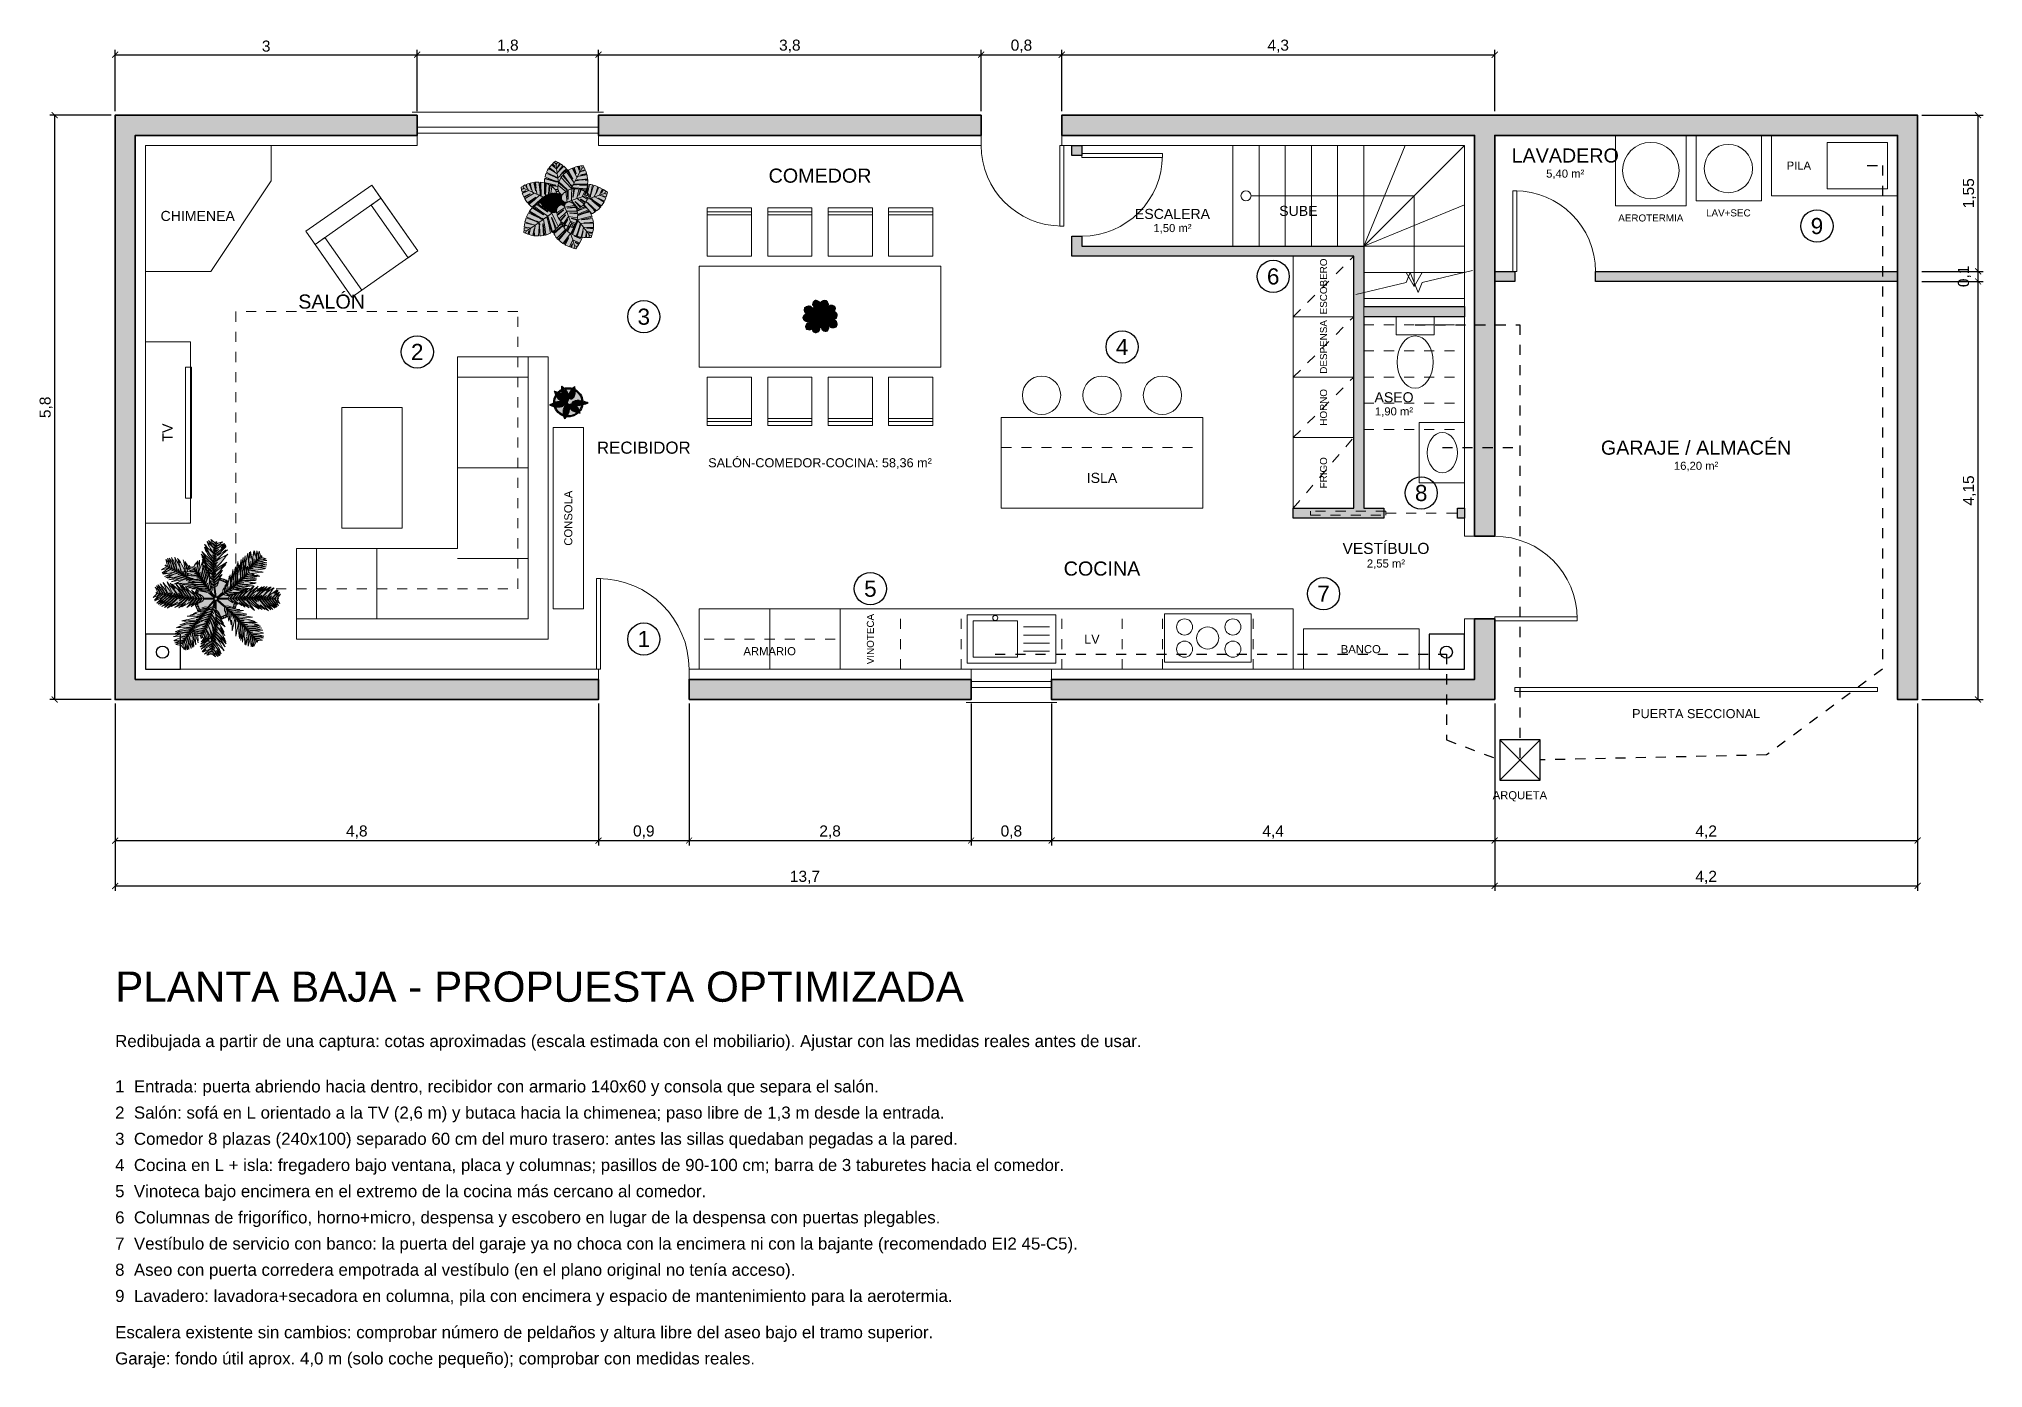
# Model space of a CAD drawing. Header units: metres. Extents: x -0.8 to 18.6, y -6.6 to 6.6.
import ezdxf
from ezdxf.enums import TextEntityAlignment as Align

# ---------------------------------------------------------------- set-up
doc = ezdxf.new("R2010")
doc.units = ezdxf.units.M
doc.linetypes.add('OCULTA', pattern=[0.15, 0.1, -0.05])
for name, color, linetype, lineweight in [('A-CARPINTERIA', 4, 'Continuous', 18), ('A-COCINA', 40, 'Continuous', 13), ('A-COTAS', 3, 'Continuous', 13), ('A-ESCALERA', 7, 'Continuous', 18), ('A-ESCALERA-OCULTA', 8, 'OCULTA', 13), ('A-MEJORAS', 1, 'Continuous', 25), ('A-MOBILIARIO', 40, 'Continuous', 13), ('A-MURO-BLOQUE', 2, 'Continuous', 35), ('A-MURO-TRASDOSADO', 8, 'Continuous', 18), ('A-SANEAMIENTO', 211, 'OCULTA', 25), ('A-SANITARIOS', 22, 'Continuous', 13), ('A-TABIQUE', 2, 'Continuous', 25), ('A-TEXTO', 7, 'Continuous', 18)]:
    doc.layers.add(name, color=color, linetype=linetype, lineweight=lineweight)
doc.layers.add('A-POCHE', color=252, linetype='Continuous')
for name, color, linetype, lineweight, true_color in [('VEG-HOJAS', 117, 'Continuous', 18, 0x2e5e38), ('VEG-MACETA', 25, 'Continuous', 25, 0x745440), ('VEG-NERVIOS', 115, 'Continuous', 9, 0x528c5c)]:
    doc.layers.add(name, color=color, linetype=linetype, lineweight=lineweight, true_color=true_color)
doc.layers.add('VEG-RELLENO', color=253, linetype='Continuous', true_color=0x96c896)
doc.styles.add('A-TEXTO', font='arial.ttf')
doc.dimstyles.new('COTAS', dxfattribs={"dimtxt": 0.11, "dimasz": 0.06, "dimexe": 0.05, "dimexo": 0.04, "dimgap": 0.03, "dimtad": 1, "dimtxsty": 'A-TEXTO', "dimblk": 'ARCHTICK', "dimcen": 2.5, "dimclrd": 3, "dimclre": 3, "dimclrt": 7, "dimazin": 3, "dimtfac": 1, "dimtmove": 0, "dimatfit": 3})

msp = doc.modelspace()

# ---------------------------------------------------------------- texts
at = {"layer": 'A-ESCALERA', "style": 'A-TEXTO'}
msp.add_text('SUBE', height=0.1, dxfattribs=at).set_placement((11.75, 4.85), align=Align.MIDDLE_CENTER)
at = {"layer": 'A-MEJORAS', "style": 'A-TEXTO'}
for s, p in [('9', (16.9, 4.7)), ('6', (11.5, 4.2)), ('3', (5.25, 3.8)), ('2', (3, 3.45)), ('4', (10, 3.5)), ('8', (12.97, 2.05)), ('5', (7.5, 1.1)), ('7', (12, 1.05)), ('1', (5.25, 0.6))]:
    msp.add_text(s, height=0.16, dxfattribs=at).set_placement(p, align=Align.MIDDLE_CENTER)
at = {"layer": 'A-SANEAMIENTO', "style": 'A-TEXTO'}
msp.add_text('ARQUETA', height=0.08, dxfattribs=at).set_placement((13.95, -0.95), align=Align.MIDDLE_CENTER)
at = {"layer": 'A-TEXTO', "style": 'A-TEXTO'}
for s, height, p in [('LAVADERO', 0.14, (14.4, 5.4)), ('COMEDOR', 0.14, (7, 5.2)), ('5,40 m²', 0.08, (14.4, 5.22)), ('PILA', 0.08, (16.72, 5.3)), ('CHIMENEA', 0.1, (0.82, 4.8)), ('ESCALERA', 0.1, (10.5, 4.82)), ('LAV+SEC', 0.07, (16.02, 4.83)), ('1,50 m²', 0.08, (10.5, 4.68)), ('AEROTERMIA', 0.07, (15.25, 4.78)), ('SALÓN', 0.14, (2.15, 3.95)), ('ASEO', 0.1, (12.7, 3)), ('1,90 m²', 0.08, (12.7, 2.86)), ('RECIBIDOR', 0.12, (5.25, 2.5)), ('GARAJE / ALMACÉN', 0.14, (15.7, 2.5)), ('SALÓN-COMEDOR-COCINA: 58,36 m²', 0.09, (7, 2.35)), ('16,20 m²', 0.08, (15.7, 2.32)), ('ISLA', 0.1, (9.8, 2.2)), ('VESTÍBULO', 0.11, (12.62, 1.5)), ('COCINA', 0.14, (9.8, 1.3)), ('2,55 m²', 0.08, (12.62, 1.35)), ('LV', 0.09, (9.7, 0.6)), ('ARMARIO', 0.08, (6.5, 0.48)), ('BANCO', 0.08, (12.37, 0.5)), ('PUERTA SECCIONAL', 0.09, (15.7, -0.14))]:
    msp.add_text(s, height=height, dxfattribs=at).set_placement(p, align=Align.MIDDLE_CENTER)
for s, height, p in [('ESCOBERO', 0.07, (12, 4.1)), ('DESPENSA', 0.07, (12, 3.5)), ('HORNO', 0.07, (12, 2.9)), ('TV', 0.1, (0.52, 2.65)), ('FRIGO', 0.07, (12, 2.25)), ('CONSOLA', 0.08, (4.5, 1.8)), ('VINOTECA', 0.07, (7.5, 0.6))]:
    msp.add_text(s, height=height, rotation=90, dxfattribs=at).set_placement(p, align=Align.MIDDLE_CENTER)
for s, height, p in [('PLANTA BAJA - PROPUESTA OPTIMIZADA', 0.3, (0, -3)), ('Redibujada a partir de una captura: cotas aproximadas (escala estimada con el mobiliario). Ajustar con las medidas reales antes de usar.', 0.12, (0, -3.45)), ('1  Entrada: puerta abriendo hacia dentro, recibidor con armario 140x60 y consola que separa el salón.', 0.12, (0, -3.9)), ('2  Salón: sofá en L orientado a la TV (2,6 m) y butaca hacia la chimenea; paso libre de 1,3 m desde la entrada.', 0.12, (0, -4.16)), ('3  Comedor 8 plazas (240x100) separado 60 cm del muro trasero: antes las sillas quedaban pegadas a la pared.', 0.12, (0, -4.42)), ('4  Cocina en L + isla: fregadero bajo ventana, placa y columnas; pasillos de 90-100 cm; barra de 3 taburetes hacia el comedor.', 0.12, (0, -4.68)), ('5  Vinoteca bajo encimera en el extremo de la cocina más cercano al comedor.', 0.12, (0, -4.94)), ('6  Columnas de frigorífico, horno+micro, despensa y escobero en lugar de la despensa con puertas plegables.', 0.12, (0, -5.2)), ('7  Vestíbulo de servicio con banco: la puerta del garaje ya no choca con la encimera ni con la bajante (recomendado EI2 45-C5).', 0.12, (0, -5.46)), ('8  Aseo con puerta corredera empotrada al vestíbulo (en el plano original no tenía acceso).', 0.12, (0, -5.72)), ('9  Lavadero: lavadora+secadora en columna, pila con encimera y espacio de mantenimiento para la aerotermia.', 0.12, (0, -5.98)), ('Escalera existente sin cambios: comprobar número de peldaños y altura libre del aseo bajo el tramo superior.', 0.12, (0, -6.34)), ('Garaje: fondo útil aprox. 4,0 m (solo coche pequeño); comprobar con medidas reales.', 0.12, (0, -6.6))]:
    msp.add_text(s, height=height, dxfattribs=at).set_placement(p)

# ---------------------------------------------------------------- blocks, each defined once
blk = doc.blocks.new('VEG_Kentia_PLANTA')
at = {"layer": 'VEG-RELLENO', "true_color": 0x72a15a}
h = blk.add_hatch(color=73, dxfattribs=at)
h.dxf.hatch_style = 1
h.paths.add_polyline_path([(0.0007, 0.2948), (0.0168, 0.3064), (0.0293, 0.3146), (0.1108, 0.3634), (0.0693, 0.3255), (0.0514, 0.3108), (0.0389, 0.3013), (0.0204, 0.289), (0.0035, 0.2794), (-0.0058, 0.2753), (-0.0153, 0.2725), (-0.0153, 0.2556), (-0.0062, 0.2653), (0.0024, 0.2729), (0.0239, 0.2895), (0.0481, 0.3061), (0.0987, 0.3396), (0.0597, 0.2994), (0.0473, 0.282), (0.035, 0.266), (0.017, 0.2459), (0.0081, 0.2374), (-0.0001, 0.2304), (-0.0075, 0.2252), (-0.0148, 0.2214), (-0.0144, 0.207), (-0.0046, 0.22), (0.0111, 0.2362), (0.0292, 0.2526), (0.0678, 0.2851), (0.0424, 0.2487), (0.0313, 0.2343), (0.0232, 0.2249), (0.0109, 0.2126), (-0.0007, 0.2027), (-0.0074, 0.1982), (-0.0139, 0.1951), (-0.0133, 0.18), (-0.0046, 0.1905), (0.0098, 0.2036), (0.0266, 0.2164), (0.0626, 0.2415), (0.0389, 0.2111), (0.0286, 0.1992), (0.0211, 0.1915), (0.0061, 0.1786), (-0.0009, 0.1739), (-0.0071, 0.1705), (-0.0127, 0.1685), (-0.0119, 0.1566), (-0.0029, 0.1679), (0.0093, 0.1794), (0.0447, 0.2063), (0.0256, 0.1761), (0.015, 0.1624), (0.0036, 0.1511), (-0.0019, 0.147), (-0.0069, 0.1441), (-0.011, 0.1426), (-0.0102, 0.1324), (-0.0037, 0.1398), (0.0007, 0.1435), (0.0101, 0.1501), (0.0262, 0.1602), (0.0152, 0.1383), (0.0086, 0.1285), (0.001, 0.1209), (-0.0029, 0.1183), (-0.0089, 0.1161), (-0.0045, 0.0719), (0.0022, 0.02), (0.0017, 0.0176), (0.0005, 0.0161), (-0.0012, 0.0151), (-0.0031, 0.0148), (-0.0062, 0.0161), (-0.0078, 0.0191), (-0.0144, 0.0705), (-0.0188, 0.1148), (-0.0251, 0.1152), (-0.0295, 0.1167), (-0.0342, 0.1191), (-0.0349, 0.1196), (-0.0348, 0.1239), (-0.0366, 0.1207), (-0.0435, 0.126), (-0.0505, 0.1332), (-0.0496, 0.1446), (-0.0405, 0.1414), (-0.0299, 0.1365), (-0.0252, 0.1336), (-0.02, 0.1294), (-0.021, 0.142), (-0.0253, 0.1432), (-0.0306, 0.1456), (-0.0364, 0.1492), (-0.0426, 0.154), (-0.0492, 0.1601), (-0.0494, 0.1851), (-0.0555, 0.1671), (-0.0624, 0.1758), (-0.0614, 0.19), (-0.0593, 0.1886), (-0.0613, 0.1904), (-0.0608, 0.2101), (-0.0402, 0.1952), (-0.0329, 0.1892), (-0.0233, 0.1795), (-0.0239, 0.1947), (-0.0307, 0.1973), (-0.0377, 0.2013), (-0.0457, 0.207), (-0.0543, 0.2143), (-0.0607, 0.2206), (-0.0606, 0.2326), (-0.0631, 0.223), (-0.0635, 0.2234), (-0.0589, 0.257), (-0.0419, 0.2444), (-0.0336, 0.2376), (-0.025, 0.2292), (-0.0253, 0.2464), (-0.0341, 0.249), (-0.043, 0.2531), (-0.0582, 0.2624), (-0.0572, 0.27), (-0.0595, 0.2632), (-0.0716, 0.2722), (-0.0689, 0.2917), (-0.0439, 0.2723), (-0.0351, 0.2648), (-0.0253, 0.2551), (-0.0253, 0.273), (-0.0345, 0.2767), (-0.0434, 0.2819), (-0.0535, 0.2892), (-0.0676, 0.3012), (-0.0672, 0.3041), (-0.068, 0.3016), (-0.0813, 0.315), (-0.0936, 0.3291), (-0.0932, 0.3353), (-0.0944, 0.3301), (-0.1033, 0.3416), (-0.102, 0.3554), (-0.1052, 0.3441), (-0.1186, 0.3636), (-0.135, 0.3903), (-0.1219, 0.3761), (-0.1042, 0.3585), (-0.0431, 0.3016), (-0.0345, 0.2929), (-0.0253, 0.2822), (-0.025, 0.299), (-0.0346, 0.3029), (-0.0438, 0.3083), (-0.06, 0.3204), (-0.0774, 0.3362), (-0.0961, 0.3571), (-0.1096, 0.3745), (-0.1182, 0.3869), (-0.1389, 0.42), (-0.1171, 0.3968), (-0.0808, 0.3624), (-0.0986, 0.3808), (-0.1129, 0.3979), (-0.1261, 0.4156), (-0.1444, 0.4428), (-0.1342, 0.4322), (-0.1166, 0.4157), (-0.0448, 0.3536), (-0.0353, 0.3449), (-0.024, 0.3329), (-0.0232, 0.3509), (-0.033, 0.3547), (-0.0423, 0.3599), (-0.0531, 0.3672), (-0.0647, 0.3765), (-0.0807, 0.3914), (-0.0961, 0.408), (-0.11, 0.4253), (-0.1227, 0.4431), (-0.1404, 0.4706), (-0.1266, 0.4559), (-0.1078, 0.438), (-0.0429, 0.3799), (-0.0337, 0.3711), (-0.0228, 0.3591), (-0.0217, 0.3777), (-0.0303, 0.3829), (-0.0384, 0.3896), (-0.0475, 0.3985), (-0.0571, 0.4094), (-0.0699, 0.4266), (-0.0817, 0.4453), (-0.0921, 0.4643), (-0.1013, 0.4838), (-0.1136, 0.5132), (-0.1058, 0.5011), (-0.0921, 0.482), (-0.0353, 0.4091), (-0.0279, 0.399), (-0.021, 0.3881), (-0.0198, 0.4037), (-0.0277, 0.4089), (-0.0395, 0.4199), (-0.0525, 0.4351), (-0.0613, 0.4475), (-0.0736, 0.4679), (-0.0861, 0.4933), (-0.0993, 0.5138), (-0.1134, 0.5384), (-0.0974, 0.521), (-0.1031, 0.5362), (-0.0856, 0.5092), (-0.0405, 0.4653), (-0.0242, 0.4478), (-0.0167, 0.4379), (-0.0148, 0.4553), (-0.0215, 0.4593), (-0.0317, 0.4685), (-0.0428, 0.4813), (-0.0503, 0.4918), (-0.0574, 0.5032), (-0.0669, 0.521), (-0.0746, 0.5379), (-0.0848, 0.5639), (-0.0873, 0.5681), (-0.0747, 0.5557), (-0.0352, 0.5191), (-0.0205, 0.5038), (-0.0105, 0.4907), (-0.0085, 0.5056), (-0.0133, 0.5073), (-0.0189, 0.5104), (-0.0251, 0.5148), (-0.0317, 0.5205), (-0.0383, 0.5273), (-0.0476, 0.5388), (-0.0559, 0.5508), (-0.0719, 0.5783), (-0.0264, 0.5394), (-0.014, 0.5266), (-0.0069, 0.5169), (-0.0047, 0.5311), (-0.008, 0.532), (-0.0124, 0.5342), (-0.0172, 0.5376), (-0.027, 0.5473), (-0.0316, 0.5532), (-0.0396, 0.5659), (-0.0507, 0.5876), (-0.0203, 0.5639), (-0.0099, 0.554), (-0.0026, 0.5443), (0.0006, 0.5621), (0.0018, 0.5637), (0.004, 0.5648), (0.0059, 0.5648), (0.0082, 0.5638), (0.0097, 0.5619), (0.0101, 0.5595), (0.0072, 0.5424), (0.0176, 0.5491), (0.0307, 0.5546), (0.0674, 0.5648), (0.0438, 0.5454), (0.0315, 0.5372), (0.019, 0.5315), (0.0134, 0.53), (0.0085, 0.5293), (0.0051, 0.5295), (0.003, 0.5151), (0.013, 0.5222), (0.0288, 0.53), (0.0466, 0.5368), (0.0846, 0.549), (0.0528, 0.5254), (0.0363, 0.5153), (0.02, 0.5078), (0.0127, 0.5055), (0.0064, 0.5043), (0.0014, 0.5041), (-0.0006, 0.4896), (0.0122, 0.4994), (0.0304, 0.5099), (0.0509, 0.5197), (0.0943, 0.5384), (0.0666, 0.5155), (0.0539, 0.5059), (0.0977, 0.5311), (0.0641, 0.4986), (0.0497, 0.4859), (0.0395, 0.4778), (0.0243, 0.4674), (0.0104, 0.4594), (0.0026, 0.4559), (-0.0049, 0.4539), (-0.0065, 0.4391), (0.0006, 0.4466), (0.0088, 0.4541), (0.0294, 0.4701), (0.0526, 0.4862), (0.1013, 0.5182), (0.066, 0.4811), (0.0507, 0.4667), (0.0399, 0.4573), (0.0238, 0.4451), (0.009, 0.4355), (0.0007, 0.4313), (-0.0076, 0.4284), (-0.0091, 0.4109), (0.0014, 0.4201), (0.0222, 0.4344), (0.0476, 0.4495), (0.0774, 0.4657), (0.1025, 0.4858), (0.0926, 0.4738), (0.1156, 0.4865), (0.0728, 0.4499), (0.0501, 0.4249), (0.0274, 0.4033), (0.0164, 0.3943), (0.0063, 0.3868), (-0.0026, 0.3813), (-0.0117, 0.3771), (-0.0128, 0.3588), (-0.001, 0.3694), (0.0209, 0.3852), (0.0477, 0.4022), (0.119, 0.4442), (0.0885, 0.4166), (0.1085, 0.4315), (0.0909, 0.412), (0.0949, 0.4158), (0.0651, 0.3756), (0.0486, 0.3554), (0.0342, 0.3394), (0.0179, 0.3233), (0.0027, 0.3104), (-0.006, 0.3043), (-0.015, 0.2995), (-0.0153, 0.2807), (-0.0117, 0.2844)])
h.paths.add_polyline_path([(-0.0753, 0.3574), (-0.0439, 0.3282), (-0.0349, 0.3193), (-0.0248, 0.3077), (-0.0243, 0.3248), (-0.0342, 0.3284), (-0.0437, 0.3335), (-0.0606, 0.3452)], flags=0)
h.paths.add_polyline_path([(-0.0176, 0.4288), (-0.0256, 0.4323), (-0.0326, 0.4367), (-0.0245, 0.4246), (-0.0188, 0.4149)], flags=0)
h.paths.add_polyline_path([(-0.0119, 0.4802), (-0.018, 0.4826), (-0.0269, 0.4884), (-0.0172, 0.4738), (-0.0135, 0.4671)], flags=0)
h.paths.add_polyline_path([(-0.0035, 0.465), (0.0102, 0.4773), (0.0254, 0.4882), (0.0117, 0.4821), (0.0045, 0.4799), (-0.002, 0.479)], flags=0)
h.paths.add_polyline_path([(-0.011, 0.3878), (-0.0029, 0.3973), (0.0074, 0.4077), (-0.0006, 0.4045), (-0.0099, 0.4021)], flags=0)
h.paths.add_polyline_path([(-0.0138, 0.3344), (-0.004, 0.3451), (0.0162, 0.3629), (0.0065, 0.3578), (-0.0032, 0.3534), (-0.0132, 0.3505)], flags=0)
h.paths.add_polyline_path([(-0.0148, 0.3102), (-0.007, 0.3204), (0.0073, 0.336), (-0.0046, 0.329), (-0.0143, 0.325)], flags=0)
h.paths.add_polyline_path([(-0.0068, 0.2442), (0.0015, 0.2538), (-0.0065, 0.2497), (-0.0153, 0.2467), (-0.0151, 0.233)], flags=0)
h.paths.add_polyline_path([(-0.0329, 0.2222), (-0.0419, 0.2261), (-0.035, 0.2191), (-0.0244, 0.2066), (-0.0248, 0.2202)], flags=0)
h.paths.add_polyline_path([(-0.0284, 0.1693), (-0.0421, 0.1759), (-0.0314, 0.1669), (-0.022, 0.1568), (-0.0226, 0.168)], flags=0)
h.paths.add_polyline_path([(-0.0801, 0.2097), (-0.0837, 0.2138), (-0.0811, 0.2236), (-0.0761, 0.2203)])
h.paths.add_polyline_path([(-0.0954, 0.2288), (-0.1005, 0.2355), (-0.1032, 0.2389), (-0.0941, 0.2323)])
h.paths.add_polyline_path([(-0.0715, 0.2323), (-0.0774, 0.2396), (-0.0725, 0.2666), (-0.0612, 0.2587)])
h.paths.add_polyline_path([(-0.0867, 0.2523), (-0.0983, 0.2696), (-0.0967, 0.2833), (-0.0791, 0.2711)])
h.paths.add_polyline_path([(-0.1107, 0.2832), (-0.1097, 0.2885), (-0.1092, 0.292), (-0.1057, 0.2895), (-0.1083, 0.2805)])
h.paths.add_polyline_path([(-0.121, 0.2956), (-0.1301, 0.3069), (-0.13, 0.3076), (-0.1197, 0.2996)])
h.paths.add_polyline_path([(-0.077, 0.2766), (-0.0958, 0.2942), (-0.0946, 0.3108), (-0.0709, 0.2931)])
h.paths.add_polyline_path([(-0.1023, 0.3011), (-0.1071, 0.3063), (-0.1055, 0.3191), (-0.0987, 0.3139)])
h.paths.add_polyline_path([(-0.1145, 0.315), (-0.1279, 0.3318), (-0.1275, 0.3365), (-0.1116, 0.3238)])
at = {"layer": 'VEG-RELLENO', "true_color": 0x76a75d}
h = blk.add_hatch(color=73, dxfattribs=at)
h.dxf.hatch_style = 1
h.paths.add_polyline_path([(-0.272, 0.2279), (-0.2777, 0.2539), (-0.2626, 0.2478), (-0.2424, 0.2412), (-0.2394, 0.2262), (-0.2562, 0.227), (-0.2582, 0.2343), (-0.258, 0.2271)])
h.paths.add_polyline_path([(-0.2806, 0.2689), (-0.2858, 0.2966), (-0.272, 0.2899), (-0.2568, 0.2838), (-0.2508, 0.2686)])
h.paths.add_polyline_path([(-0.2869, 0.3024), (-0.2947, 0.3391), (-0.3031, 0.3702), (-0.2882, 0.3401), (-0.2917, 0.3495), (-0.2788, 0.3276), (-0.2697, 0.311), (-0.2789, 0.3102), (-0.2663, 0.3044), (-0.2639, 0.2995)])
h.paths.add_polyline_path([(-0.2375, 0.2023), (-0.2383, 0.1942), (-0.2279, 0.1873), (-0.2582, 0.1901), (-0.2515, 0.1908), (-0.265, 0.1995), (-0.275, 0.192), (-0.2981, 0.1955), (-0.2801, 0.189), (-0.2928, 0.1824), (-0.2746, 0.187), (-0.2525, 0.1799), (-0.2704, 0.1722), (-0.2546, 0.1751), (-0.2414, 0.1768), (-0.2151, 0.1706), (-0.1943, 0.1674), (-0.1949, 0.1648), (-0.1882, 0.1601), (-0.2337, 0.1613), (-0.2201, 0.1628), (-0.21, 0.1631), (-0.2222, 0.1714), (-0.2306, 0.1667), (-0.2443, 0.1617), (-0.2767, 0.1641), (-0.2567, 0.1582), (-0.2794, 0.1534), (-0.2946, 0.1511), (-0.3244, 0.1482), (-0.372, 0.1459), (-0.3344, 0.156), (-0.362, 0.1519), (-0.3972, 0.1477), (-0.3706, 0.1566), (-0.4181, 0.1461), (-0.3425, 0.1798), (-0.3132, 0.1918), (-0.2876, 0.2005), (-0.2721, 0.204), (-0.2874, 0.2134), (-0.296, 0.2074), (-0.3055, 0.2025), (-0.3243, 0.1948), (-0.3464, 0.1875), (-0.3676, 0.1821), (-0.3935, 0.1766), (-0.4436, 0.1683), (-0.3509, 0.2034), (-0.3222, 0.2125), (-0.3099, 0.2156), (-0.2952, 0.2181), (-0.3098, 0.2269), (-0.3184, 0.2212), (-0.3279, 0.2167), (-0.3467, 0.2096), (-0.3687, 0.2032), (-0.3898, 0.1984), (-0.4157, 0.1938), (-0.4654, 0.1872), (-0.3728, 0.2192), (-0.3442, 0.2273), (-0.3319, 0.23), (-0.3203, 0.2317), (-0.285, 0.2207), (-0.2675, 0.2129), (-0.2677, 0.2133), (-0.2594, 0.21), (-0.2599, 0.2081), (-0.2471, 0.1998), (-0.2496, 0.2064)])
h.paths.add_polyline_path([(-0.2263, 0.1874), (-0.2306, 0.2002), (-0.2157, 0.1962), (-0.2157, 0.1863)])
h.paths.add_polyline_path([(-0.2378, 0.2261), (-0.2415, 0.2409), (-0.2229, 0.2363), (-0.2199, 0.2252)])
h.paths.add_polyline_path([(-0.2483, 0.2685), (-0.2517, 0.282), (-0.2385, 0.2783), (-0.234, 0.268)])
h.paths.add_polyline_path([(-0.2566, 0.3003), (-0.2479, 0.2974), (-0.2478, 0.2973), (-0.2561, 0.2985)])
h.paths.add_polyline_path([(-0.26, 0.3121), (-0.2637, 0.3236), (-0.2659, 0.3295), (-0.2561, 0.3124)])
h.paths.add_polyline_path([(-0.2084, 0.1856), (-0.2108, 0.1951), (-0.1939, 0.1919), (-0.1934, 0.1843)])
h.paths.add_polyline_path([(-0.2171, 0.225), (-0.2192, 0.2355), (-0.2025, 0.2333), (-0.1998, 0.2237)])
h.paths.add_polyline_path([(-0.2255, 0.2678), (-0.2273, 0.2763), (-0.2191, 0.2757), (-0.2149, 0.2665)])
h.paths.add_polyline_path([(-0.2316, 0.295), (-0.2288, 0.2954), (-0.2277, 0.2931), (-0.2314, 0.2941)])
h.paths.add_polyline_path([(-0.184, 0.16), (-0.186, 0.1665), (-0.1716, 0.1656), (-0.1718, 0.1595)])
h.paths.add_polyline_path([(-0.19, 0.184), (-0.1914, 0.1915), (-0.1737, 0.1897), (-0.1727, 0.1822)])
h.paths.add_polyline_path([(-0.1968, 0.2235), (-0.1982, 0.2329), (-0.1857, 0.233), (-0.1817, 0.2218)])
h.paths.add_polyline_path([(-0.2008, 0.2485), (-0.2014, 0.2522), (-0.1943, 0.2541), (-0.1906, 0.2454)])
h.paths.add_polyline_path([(-0.2037, 0.2647), (-0.2047, 0.2701), (-0.2062, 0.2767), (-0.2017, 0.2697), (-0.1987, 0.2636)])
h.paths.add_polyline_path([(-0.177, 0.2055), (-0.1806, 0.2063), (-0.1871, 0.2076), (-0.1779, 0.2086)])
h.paths.add_polyline_path([(-0.161, 0.1405), (-0.1615, 0.1422), (-0.1497, 0.1424), (-0.1506, 0.1385), (-0.1761, 0.1392), (-0.1792, 0.1414), (-0.1822, 0.1392), (-0.229, 0.14), (-0.2191, 0.1426), (-0.2031, 0.1458), (-0.1802, 0.143), (-0.1633, 0.1422)])
h.paths.add_polyline_path([(-0.1648, 0.1593), (-0.1656, 0.1655), (-0.1487, 0.1664), (-0.1484, 0.1583)])
h.paths.add_polyline_path([(-0.1672, 0.1817), (-0.1677, 0.1895), (-0.1593, 0.1896), (-0.1519, 0.1905), (-0.1499, 0.1791)])
h.paths.add_polyline_path([(-0.1685, 0.2035), (-0.1689, 0.2103), (-0.1633, 0.2121), (-0.1545, 0.1992)])
h.paths.add_polyline_path([(-0.1674, 0.2417), (-0.1637, 0.2318), (-0.1627, 0.229), (-0.1696, 0.2392)])
h.paths.add_polyline_path([(-0.1441, 0.1383), (-0.1448, 0.1428), (-0.1281, 0.145), (-0.1279, 0.1371)])
h.paths.add_polyline_path([(-0.1464, 0.1581), (-0.147, 0.1666), (-0.1361, 0.1686), (-0.1339, 0.1695), (-0.1309, 0.1652), (-0.1293, 0.1561)])
h.paths.add_polyline_path([(-0.1475, 0.1786), (-0.1479, 0.1896), (-0.1388, 0.1766)])
h.paths.add_polyline_path([(-0.1485, 0.2081), (-0.1491, 0.2172), (-0.1495, 0.2214), (-0.1449, 0.2097), (-0.1455, 0.2038)])
h.paths.add_polyline_path([(-0.13, 0.1216), (-0.1312, 0.1181), (-0.13, 0.1172), (-0.171, 0.1167), (-0.159, 0.1182), (-0.148, 0.1183), (-0.1523, 0.1216)])
h.paths.add_polyline_path([(-0.1229, 0.1172), (-0.1235, 0.1222), (-0.1117, 0.124), (-0.1068, 0.1255), (-0.1069, 0.1159)])
h.paths.add_polyline_path([(-0.1245, 0.137), (-0.1246, 0.146), (-0.1186, 0.148), (-0.1087, 0.1342)])
h.paths.add_polyline_path([(-0.1236, 0.1725), (-0.1233, 0.179), (-0.1219, 0.1815), (-0.1151, 0.1633), (-0.1154, 0.1607)])
h.paths.add_polyline_path([(-0.1089, 0.1007), (-0.1034, 0.0963), (-0.1277, 0.0954), (-0.1645, 0.0924), (-0.1496, 0.0977), (-0.137, 0.1007), (-0.1233, 0.1)])
h.paths.add_polyline_path([(-0.1005, 0.0963), (-0.1006, 0.1018), (-0.0945, 0.1031), (-0.0878, 0.1056), (-0.0836, 0.0999), (-0.0844, 0.0949)])
h.paths.add_polyline_path([(-0.0987, 0.1147), (-0.0976, 0.119), (-0.0938, 0.1137)])
h.paths.add_polyline_path([(-0.094, 0.131), (-0.0924, 0.1362), (-0.0903, 0.1391), (-0.0866, 0.126), (-0.0868, 0.1211)])
h.paths.add_polyline_path([(-0.084, 0.0806), (-0.078, 0.0756), (-0.0914, 0.0737), (-0.0961, 0.0776), (-0.1015, 0.074), (-0.1059, 0.0725), (-0.1166, 0.071), (-0.1283, 0.0716), (-0.1524, 0.076), (-0.1335, 0.0832), (-0.1185, 0.0805), (-0.1087, 0.0795), (-0.0992, 0.0792), (-0.0905, 0.0796)])
h.paths.add_polyline_path([(-0.0603, 0.0607), (-0.0412, 0.0441), (-0.0164, 0.0125), (-0.0135, 0.0108), (-0.0103, 0.0111), (-0.0114, 0.0098), (-0.0145, 0.0086), (-0.0177, 0.0096), (-0.0476, 0.0365), (-0.0736, 0.0589), (-0.066, 0.0592)])
h.paths.add_polyline_path([(-0.1364, 0.0838), (-0.1459, 0.0815), (-0.1628, 0.0793), (-0.198, 0.0781), (-0.166, 0.0918)])
h.paths.add_polyline_path([(-0.155, 0.1029), (-0.1707, 0.0998), (-0.1861, 0.0983), (-0.2065, 0.0979), (-0.2391, 0.0991), (-0.1945, 0.1117), (-0.1723, 0.1061)])
h.paths.add_polyline_path([(-0.1637, 0.1225), (-0.1713, 0.119), (-0.1789, 0.1165), (-0.2112, 0.1163), (-0.1962, 0.1122), (-0.2081, 0.1102), (-0.2375, 0.1073), (-0.275, 0.106), (-0.228, 0.1209), (-0.2001, 0.1284), (-0.1811, 0.1247)])
h.paths.add_polyline_path([(-0.2045, 0.1294), (-0.2279, 0.1233), (-0.2543, 0.1189), (-0.2788, 0.1164), (-0.3086, 0.1142), (-0.2567, 0.1316), (-0.2362, 0.138)])
h.paths.add_polyline_path([(-0.2189, 0.1487), (-0.2411, 0.1431), (-0.2693, 0.139), (-0.2975, 0.1369), (-0.3425, 0.136), (-0.2853, 0.1506), (-0.2548, 0.1576), (-0.2343, 0.1521)])
h.paths.add_polyline_path([(-0.3183, 0.2319), (-0.3323, 0.24), (-0.3406, 0.2347), (-0.35, 0.2303), (-0.3616, 0.2259), (-0.3825, 0.2197), (-0.4053, 0.2145), (-0.4356, 0.2095), (-0.4841, 0.204), (-0.4426, 0.2179), (-0.4967, 0.2075), (-0.4402, 0.2317), (-0.4126, 0.2429), (-0.3866, 0.2519), (-0.3753, 0.255), (-0.3632, 0.2573), (-0.3772, 0.2649), (-0.384, 0.2595), (-0.392, 0.2548), (-0.4078, 0.2476), (-0.4265, 0.2407), (-0.4401, 0.2367), (-0.4603, 0.2317), (-0.51, 0.2221), (-0.4574, 0.2457), (-0.4317, 0.2564), (-0.4073, 0.265), (-0.3968, 0.2679), (-0.3866, 0.2698), (-0.4003, 0.277), (-0.4064, 0.2724), (-0.4139, 0.2683), (-0.4232, 0.2642), (-0.44, 0.2585), (-0.4585, 0.2537), (-0.4832, 0.249), (-0.523, 0.2436), (-0.4877, 0.2582), (-0.5285, 0.2489), (-0.4873, 0.2717), (-0.4671, 0.2818), (-0.4477, 0.2897), (-0.4334, 0.2935), (-0.4456, 0.2994), (-0.4489, 0.2954), (-0.4536, 0.2911), (-0.4598, 0.2865), (-0.4757, 0.2778), (-0.4937, 0.2704), (-0.532, 0.2587), (-0.4993, 0.2822), (-0.4831, 0.2926), (-0.4673, 0.3007), (-0.4561, 0.3044), (-0.4693, 0.3106), (-0.4718, 0.3078), (-0.4758, 0.3046), (-0.481, 0.3014), (-0.4941, 0.2961), (-0.509, 0.2924), (-0.5404, 0.2881), (-0.5197, 0.301), (-0.5066, 0.3084), (-0.4931, 0.3144), (-0.4836, 0.317), (-0.5018, 0.3254), (-0.5033, 0.3273), (-0.5036, 0.3297), (-0.5027, 0.332), (-0.5013, 0.3334), (-0.499, 0.3341), (-0.4971, 0.3339), (-0.4789, 0.3259), (-0.4834, 0.3354), (-0.488, 0.3497), (-0.4965, 0.3888), (-0.4815, 0.3684), (-0.4734, 0.3551), (-0.47, 0.3481), (-0.4673, 0.3411), (-0.4655, 0.3344), (-0.4645, 0.3284), (-0.4644, 0.3233), (-0.465, 0.3196), (-0.4539, 0.3144), (-0.4583, 0.3231), (-0.4644, 0.3399), (-0.4801, 0.3985), (-0.4622, 0.3718), (-0.4549, 0.359), (-0.4485, 0.3454), (-0.4452, 0.3364), (-0.4428, 0.328), (-0.4415, 0.3203), (-0.4412, 0.3139), (-0.4418, 0.3087), (-0.4294, 0.3027), (-0.4355, 0.3159), (-0.4424, 0.3359), (-0.4568, 0.3877), (-0.4621, 0.4046), (-0.4417, 0.3726), (-0.4335, 0.3573), (-0.4263, 0.3411), (-0.4226, 0.3304), (-0.42, 0.3204), (-0.4184, 0.3114), (-0.418, 0.3039), (-0.4186, 0.2974), (-0.405, 0.2906), (-0.4085, 0.2986), (-0.4154, 0.3191), (-0.4324, 0.3849), (-0.4396, 0.409), (-0.4265, 0.387), (-0.4181, 0.3719), (-0.4097, 0.3542), (-0.4025, 0.3356), (-0.3988, 0.3234), (-0.3955, 0.3068), (-0.3945, 0.2933), (-0.3953, 0.2856), (-0.3801, 0.2777), (-0.3841, 0.2894), (-0.3894, 0.3123), (-0.4024, 0.3856), (-0.4084, 0.4125), (-0.4011, 0.3976), (-0.3865, 0.3745), (-0.376, 0.3555), (-0.3659, 0.3345), (-0.3601, 0.32), (-0.3555, 0.3057), (-0.351, 0.2865), (-0.3492, 0.2707), (-0.3498, 0.2613), (-0.3356, 0.2534), (-0.3406, 0.2659), (-0.3445, 0.2777), (-0.3674, 0.3587), (-0.3751, 0.3827), (-0.3819, 0.4009), (-0.3655, 0.3739), (-0.3564, 0.3573), (-0.3638, 0.3759), (-0.3699, 0.3893), (-0.3479, 0.3568), (-0.3321, 0.3295), (-0.3201, 0.3039), (-0.3125, 0.2835), (-0.3088, 0.2705), (-0.3186, 0.273), (-0.3113, 0.2695), (-0.3161, 0.2699), (-0.3081, 0.2674), (-0.3058, 0.2565), (-0.3046, 0.2459), (-0.3049, 0.2356), (-0.2943, 0.2293), (-0.3002, 0.2298), (-0.3104, 0.2325), (-0.3055, 0.2302), (-0.3195, 0.2318)])
h.paths.add_polyline_path([(-0.3545, 0.2525), (-0.362, 0.2468), (-0.3706, 0.242), (-0.3786, 0.2381), (-0.3537, 0.2437), (-0.3415, 0.2452)], flags=0)
h.paths.add_polyline_path([(-0.4229, 0.2884), (-0.4276, 0.2838), (-0.4392, 0.2764), (-0.4279, 0.2795), (-0.4113, 0.2825)], flags=0)
h.paths.add_polyline_path([(-0.3589, 0.2663), (-0.3637, 0.2772), (-0.3703, 0.2962), (-0.3704, 0.2819), (-0.372, 0.2734)], flags=0)
h.paths.add_polyline_path([(-0.3141, 0.241), (-0.3194, 0.2529), (-0.3278, 0.2754), (-0.3262, 0.2585), (-0.327, 0.2485)], flags=0)
h.paths.add_polyline_path([(-0.2904, 0.229), (-0.2939, 0.2413), (-0.2986, 0.2633), (-0.2806, 0.2551), (-0.2799, 0.243), (-0.2807, 0.2283)])
h.paths.add_polyline_path([(-0.2998, 0.2691), (-0.3133, 0.3399), (-0.3191, 0.3654), (-0.3246, 0.3849), (-0.313, 0.3615), (-0.3043, 0.3423), (-0.2954, 0.3197), (-0.2899, 0.3025), (-0.3007, 0.3042), (-0.2887, 0.2981), (-0.2858, 0.2869), (-0.2823, 0.2689)])
at = {"layer": 'VEG-RELLENO', "true_color": 0x75a55c}
h = blk.add_hatch(color=73, dxfattribs=at)
h.dxf.hatch_style = 1
h.paths.add_polyline_path([(0.3149, 0.2417), (0.3278, 0.24), (0.3349, 0.2381), (0.348, 0.2371), (0.3787, 0.2324), (0.4044, 0.2333), (0.4188, 0.2344), (0.3998, 0.2294), (0.4242, 0.2264), (0.4386, 0.2252), (0.4069, 0.2221), (0.3794, 0.2207), (0.3977, 0.2235), (0.3384, 0.2348), (0.3206, 0.2365), (0.3092, 0.2361)])
h.paths.add_polyline_path([(0.3443, 0.2178), (0.3257, 0.2157), (0.3072, 0.2175), (0.2896, 0.2176), (0.3005, 0.2278), (0.3049, 0.2251), (0.3109, 0.2226), (0.3183, 0.2205), (0.327, 0.2189)])
h.paths.add_polyline_path([(0.2734, 0.2161), (0.2638, 0.2178), (0.2636, 0.2285), (0.2712, 0.2295), (0.2725, 0.2243), (0.2752, 0.2178)])
h.paths.add_polyline_path([(0.2497, 0.2166), (0.2445, 0.2117), (0.244, 0.225), (0.2471, 0.2278), (0.246, 0.2299), (0.2429, 0.2405), (0.2384, 0.2796), (0.2382, 0.2913), (0.2392, 0.3133), (0.2418, 0.34), (0.2501, 0.3912), (0.2507, 0.3667), (0.2544, 0.3008), (0.2483, 0.3388), (0.2451, 0.2952), (0.2446, 0.2677), (0.2461, 0.2401)])
h.paths.add_polyline_path([(0.2445, 0.208), (0.2527, 0.2075), (0.256, 0.2002), (0.2499, 0.1948), (0.2442, 0.197)])
h.paths.add_polyline_path([(0.2755, 0.2045), (0.2974, 0.2006), (0.3115, 0.1978), (0.2923, 0.1995), (0.2814, 0.2), (0.2702, 0.1996)])
h.paths.add_polyline_path([(0.3823, 0.1843), (0.3941, 0.1827), (0.3534, 0.1809)])
h.paths.add_polyline_path([(0.3272, 0.18), (0.2907, 0.1761), (0.2642, 0.1802), (0.2496, 0.1811), (0.2628, 0.1929), (0.2705, 0.189), (0.2792, 0.1861), (0.29, 0.1835), (0.3026, 0.1815), (0.3164, 0.1803)])
h.paths.add_polyline_path([(0.2327, 0.1796), (0.2274, 0.1809), (0.2294, 0.1927), (0.2329, 0.1929), (0.2367, 0.1831)])
h.paths.add_polyline_path([(0.2149, 0.1841), (0.2098, 0.1794), (0.2117, 0.1969), (0.2135, 0.2287), (0.2159, 0.3117), (0.2073, 0.2761), (0.2006, 0.2435), (0.2007, 0.2592), (0.2022, 0.2823), (0.2038, 0.2971), (0.2116, 0.345), (0.2135, 0.3069), (0.2147, 0.3326), (0.218, 0.3689), (0.2206, 0.3451), (0.2277, 0.295), (0.2272, 0.2892), (0.2214, 0.2619), (0.2179, 0.2408), (0.2174, 0.244), (0.2176, 0.2386), (0.2157, 0.2222), (0.2147, 0.2072)])
h.paths.add_polyline_path([(0.2091, 0.1745), (0.2159, 0.1748), (0.2177, 0.1667), (0.2116, 0.1615), (0.2071, 0.1628)])
h.paths.add_polyline_path([(0.2462, 0.1732), (0.2608, 0.1665), (0.2784, 0.1613), (0.2456, 0.1645), (0.2307, 0.1646), (0.2411, 0.1737)])
h.paths.add_polyline_path([(0.195, 0.1658), (0.1886, 0.1599), (0.1904, 0.1797), (0.191, 0.195), (0.1917, 0.2924), (0.1839, 0.2569), (0.1879, 0.2859), (0.1938, 0.3183), (0.1944, 0.3012), (0.1988, 0.2326), (0.1963, 0.2143), (0.1949, 0.1984), (0.1944, 0.1837)])
h.paths.add_polyline_path([(0.1882, 0.1561), (0.1963, 0.1559), (0.1978, 0.1499), (0.1897, 0.1432), (0.1863, 0.1445)])
h.paths.add_polyline_path([(0.2177, 0.1535), (0.2423, 0.1492), (0.294, 0.1388), (0.3097, 0.1362), (0.3023, 0.1357), (0.239, 0.1453), (0.2262, 0.1467), (0.2105, 0.1474)])
h.paths.add_polyline_path([(0.241, 0.1283), (0.2207, 0.1257), (0.2056, 0.1286), (0.1898, 0.1303), (0.2038, 0.1419), (0.213, 0.1368), (0.2231, 0.133)])
h.paths.add_polyline_path([(0.1665, 0.1288), (0.1686, 0.1407), (0.1755, 0.1415), (0.1776, 0.1333), (0.1706, 0.1277)])
h.paths.add_polyline_path([(0.1547, 0.129), (0.1469, 0.122), (0.1559, 0.122), (0.1573, 0.1171), (0.1472, 0.1093), (0.1446, 0.1105), (0.1457, 0.1179), (0.1467, 0.1353), (0.1515, 0.1396), (0.1495, 0.1462), (0.1479, 0.1586), (0.1478, 0.174), (0.1488, 0.1855), (0.1505, 0.1975), (0.1553, 0.2206), (0.1653, 0.2566), (0.1703, 0.2891), (0.1726, 0.2636), (0.1626, 0.2211), (0.1573, 0.1918), (0.1541, 0.162), (0.1536, 0.1483)])
h.paths.add_polyline_path([(0.1765, 0.1196), (0.2083, 0.1125), (0.2277, 0.1066), (0.2371, 0.1045), (0.2321, 0.104), (0.1958, 0.1115), (0.184, 0.1134), (0.1701, 0.1145)])
h.paths.add_polyline_path([(0.1727, 0.1031), (0.1662, 0.1041), (0.1588, 0.1056), (0.1631, 0.109)])
h.paths.add_polyline_path([(0.1298, 0.1067), (0.1341, 0.107), (0.1363, 0.1009), (0.1263, 0.0933), (0.1257, 0.0935), (0.1292, 0.1074), (0.1314, 0.1215), (0.1333, 0.1098)])
h.paths.add_polyline_path([(0.1584, 0.1053), (0.1745, 0.1023), (0.1803, 0.0998), (0.1944, 0.0951), (0.1802, 0.0923), (0.1614, 0.0967), (0.1493, 0.0983)])
h.paths.add_polyline_path([(0.1459, 0.0898), (0.139, 0.0904), (0.1422, 0.0928)])
h.paths.add_polyline_path([(0.114, 0.0925), (0.1091, 0.0882), (0.1117, 0.1028), (0.1126, 0.1121), (0.114, 0.1603), (0.1045, 0.136), (0.1057, 0.1562), (0.1106, 0.1871), (0.1191, 0.149), (0.1156, 0.1313), (0.1141, 0.1199), (0.1133, 0.1093)])
h.paths.add_polyline_path([(0.1091, 0.0881), (0.1151, 0.0875), (0.1158, 0.0855), (0.1064, 0.0785)])
h.paths.add_polyline_path([(0.1391, 0.0691), (0.1236, 0.0689), (0.1126, 0.0707), (0.1216, 0.0773), (0.1274, 0.0736)])
h.paths.add_polyline_path([(0.0935, 0.0744), (0.0852, 0.067), (0.0854, 0.0744), (0.085, 0.0802), (0.0923, 0.0866), (0.0893, 0.0923), (0.0882, 0.0968), (0.0879, 0.1076), (0.0898, 0.1193), (0.097, 0.1431), (0.1012, 0.1265), (0.0976, 0.115), (0.0937, 0.0969), (0.0928, 0.0885), (0.0927, 0.0811)])
h.paths.add_polyline_path([(0.0716, 0.0552), (0.0632, 0.0479), (0.0137, 0.0148), (0.012, 0.0124), (0.0121, 0.009), (0.0111, 0.0101), (0.0102, 0.0134), (0.0116, 0.0165), (0.0687, 0.0659), (0.0696, 0.0599)])
h.paths.add_polyline_path([(0.1258, 0.1743), (0.1279, 0.1915), (0.134, 0.2239), (0.136, 0.2078), (0.1338, 0.1934), (0.1341, 0.2013)])
h.paths.add_polyline_path([(0.1731, 0.2594), (0.1774, 0.22), (0.1746, 0.1964), (0.1736, 0.1808), (0.1734, 0.1664), (0.1747, 0.1471), (0.1688, 0.1418), (0.1709, 0.1605), (0.1723, 0.19)])
h.paths.add_polyline_path([(0.266, 0.2457), (0.2626, 0.2556), (0.2597, 0.2726), (0.2581, 0.2939), (0.2581, 0.3099), (0.2593, 0.3321), (0.2623, 0.3591), (0.2714, 0.4106), (0.2718, 0.3794), (0.2742, 0.326), (0.2704, 0.2999), (0.2683, 0.2762), (0.2682, 0.2523), (0.27, 0.2357), (0.2636, 0.2296), (0.2627, 0.2426)])
h.paths.add_polyline_path([(0.2849, 0.2637), (0.2822, 0.2881), (0.2776, 0.3222), (0.2777, 0.3275), (0.2791, 0.3496), (0.2824, 0.3763), (0.292, 0.4274), (0.292, 0.4028), (0.2943, 0.3273), (0.2943, 0.3047), (0.2881, 0.3303), (0.2851, 0.2998), (0.2844, 0.2807), (0.2855, 0.2616), (0.2872, 0.252), (0.2851, 0.25)])
h.paths.add_polyline_path([(0.3037, 0.2818), (0.3007, 0.2914), (0.299, 0.3017), (0.2979, 0.3143), (0.2976, 0.3287), (0.2985, 0.3496), (0.3007, 0.3711), (0.3039, 0.3918), (0.3145, 0.4415), (0.3141, 0.4266), (0.3174, 0.4534), (0.3188, 0.4352), (0.3257, 0.3749), (0.3285, 0.345), (0.3295, 0.3195), (0.3286, 0.3058), (0.3405, 0.3175), (0.3369, 0.3257), (0.3342, 0.3348), (0.332, 0.3461), (0.3297, 0.3661), (0.329, 0.3879), (0.3302, 0.4167), (0.3351, 0.4628), (0.3374, 0.441), (0.3426, 0.4015), (0.3418, 0.4259), (0.3432, 0.4688), (0.3463, 0.4531), (0.3579, 0.4012), (0.3628, 0.3754), (0.3653, 0.3532), (0.3652, 0.3418), (0.3774, 0.3539), (0.3745, 0.3603), (0.3713, 0.3727), (0.3692, 0.3882), (0.3687, 0.4), (0.3688, 0.4123), (0.3706, 0.4363), (0.376, 0.4747), (0.3813, 0.4337), (0.3815, 0.4516), (0.3826, 0.4759), (0.3944, 0.4335), (0.3994, 0.413), (0.4025, 0.3939), (0.4028, 0.3793), (0.4135, 0.39), (0.411, 0.3937), (0.4085, 0.399), (0.4064, 0.4056), (0.4037, 0.4217), (0.4031, 0.4305), (0.4032, 0.4437), (0.4059, 0.476), (0.4161, 0.4409), (0.4202, 0.424), (0.4223, 0.4081), (0.4221, 0.3987), (0.4315, 0.4083), (0.4278, 0.4143), (0.4261, 0.4192), (0.4245, 0.431), (0.425, 0.4441), (0.4295, 0.4709), (0.4398, 0.439), (0.4419, 0.4267), (0.4419, 0.4189), (0.4485, 0.4256), (0.4502, 0.4265), (0.4522, 0.4267), (0.454, 0.4262), (0.4555, 0.425), (0.4565, 0.4233), (0.4566, 0.4208), (0.4559, 0.419), (0.4481, 0.4109), (0.4573, 0.4105), (0.4695, 0.4079), (0.5011, 0.3963), (0.4738, 0.3928), (0.4607, 0.3929), (0.449, 0.3951), (0.4442, 0.397), (0.4384, 0.401), (0.4297, 0.3921), (0.4384, 0.3927), (0.4544, 0.3915), (0.4716, 0.3884), (0.5075, 0.3804), (0.475, 0.3756), (0.4618, 0.3747), (0.4529, 0.3748), (0.4366, 0.3767), (0.4299, 0.3785), (0.4245, 0.3807), (0.4207, 0.3831), (0.4101, 0.3724), (0.4245, 0.3723), (0.4438, 0.3696), (0.5075, 0.3551), (0.4733, 0.3524), (0.4521, 0.3523), (0.4413, 0.353), (0.4311, 0.3544), (0.4218, 0.3564), (0.4138, 0.3588), (0.4073, 0.3616), (0.4024, 0.3647), (0.3914, 0.3537), (0.4001, 0.354), (0.4096, 0.3536), (0.4317, 0.3508), (0.5054, 0.3371), (0.4663, 0.3337), (0.4481, 0.3333), (0.4296, 0.3342), (0.4178, 0.3356), (0.4024, 0.3389), (0.3903, 0.343), (0.3842, 0.3465), (0.3726, 0.335), (0.3836, 0.3352), (0.4059, 0.3332), (0.432, 0.3292), (0.4846, 0.3197), (0.5006, 0.3175), (0.4572, 0.314), (0.4371, 0.3137), (0.4165, 0.3148), (0.4034, 0.3164), (0.3864, 0.32), (0.3729, 0.3245), (0.3658, 0.3283), (0.354, 0.3167), (0.3667, 0.317), (0.3908, 0.3151), (0.4716, 0.3033), (0.4937, 0.3009), (0.4672, 0.298), (0.4845, 0.2982), (0.4425, 0.2896), (0.4205, 0.2864), (0.397, 0.2845), (0.374, 0.2843), (0.3601, 0.2852), (0.3481, 0.2869), (0.3382, 0.2891), (0.3292, 0.2925), (0.3192, 0.2828), (0.3157, 0.2934), (0.322, 0.2994), (0.3182, 0.3083), (0.3144, 0.3243), (0.3129, 0.3009), (0.3075, 0.3148), (0.3042, 0.288), (0.3041, 0.275), (0.3048, 0.2689), (0.3019, 0.2662), (0.3002, 0.2783)])
h.paths.add_polyline_path([(0.3587, 0.3354), (0.3547, 0.3424), (0.3515, 0.3506), (0.3486, 0.3608), (0.346, 0.3726), (0.3479, 0.3477), (0.3481, 0.3364), (0.3473, 0.3241)], flags=0)
h.paths.add_polyline_path([(0.3953, 0.3717), (0.3921, 0.3766), (0.3893, 0.383), (0.3857, 0.3951), (0.3864, 0.3786), (0.3854, 0.3618)], flags=0)
h.paths.add_polyline_path([(0.3365, 0.2996), (0.3489, 0.3009), (0.3718, 0.3013), (0.3644, 0.3031), (0.3554, 0.3062), (0.3474, 0.3103)], flags=0)
h.paths.add_polyline_path([(0.3198, 0.2805), (0.3316, 0.2805), (0.3581, 0.2784), (0.4445, 0.2677), (0.457, 0.2685), (0.4509, 0.267), (0.4717, 0.2655), (0.4237, 0.2603), (0.3894, 0.2536), (0.3728, 0.2515), (0.3572, 0.2502), (0.3437, 0.254), (0.3376, 0.255), (0.3287, 0.2552), (0.3316, 0.2586), (0.3318, 0.262), (0.3301, 0.2644), (0.327, 0.2655), (0.3242, 0.2647), (0.3218, 0.2624), (0.3219, 0.266), (0.3303, 0.2664), (0.3217, 0.269)])
h.paths.add_polyline_path([(0.3109, 0.2517), (0.3028, 0.2532), (0.3022, 0.2643), (0.3058, 0.2647), (0.3079, 0.2584), (0.3117, 0.2525)])
h.paths.add_polyline_path([(0.2894, 0.2439), (0.291, 0.2396), (0.2936, 0.235), (0.2893, 0.2309), (0.2845, 0.2326), (0.2851, 0.2441)])
h.paths.add_polyline_path([(0.2842, 0.2306), (0.2893, 0.2309), (0.2835, 0.2255)])
h.paths.add_polyline_path([(0.244, 0.1933), (0.2483, 0.1933), (0.2434, 0.1889)])
at = {"layer": 'VEG-RELLENO', "true_color": 0x90c177}
h = blk.add_hatch(color=63, dxfattribs=at)
h.dxf.hatch_style = 1
h.paths.add_polyline_path([(-0.1138, 0.1705), (-0.1096, 0.1872), (-0.1007, 0.2145), (-0.0733, 0.2866), (-0.0672, 0.3041), (-0.0744, 0.2552), (-0.0789, 0.2326), (-0.0848, 0.2096), (-0.092, 0.1885), (-0.0996, 0.1707), (-0.1046, 0.1617), (-0.1105, 0.1538), (-0.1005, 0.1399), (-0.0986, 0.1524), (-0.0924, 0.1753), (-0.0832, 0.2016), (-0.0572, 0.27), (-0.0613, 0.2378), (-0.0642, 0.2193), (-0.0606, 0.2326), (-0.0615, 0.1876), (-0.063, 0.1693), (-0.0647, 0.157), (-0.067, 0.1453), (-0.0713, 0.13), (-0.0762, 0.118), (-0.08, 0.1119), (-0.0719, 0.101), (-0.0713, 0.1112), (-0.0679, 0.1286), (-0.0625, 0.1471), (-0.0494, 0.1851), (-0.0494, 0.1495), (-0.0503, 0.1351), (-0.0515, 0.1254), (-0.0556, 0.1078), (-0.0583, 0.1007), (-0.0612, 0.0949), (-0.0642, 0.0907), (-0.0563, 0.0802), (-0.0549, 0.0873), (-0.0507, 0.0978), (-0.045, 0.1078), (-0.0348, 0.1239), (-0.0354, 0.0991), (-0.0372, 0.0875), (-0.0409, 0.0773), (-0.0433, 0.0733), (-0.0477, 0.0689), (-0.0083, 0.0184), (-0.0075, 0.0166), (-0.0076, 0.0146), (-0.0083, 0.0128), (-0.0097, 0.0115), (-0.013, 0.0107), (-0.016, 0.0122), (-0.0558, 0.0631), (-0.0614, 0.0602), (-0.066, 0.0592), (-0.0768, 0.059), (-0.0885, 0.0611), (-0.1124, 0.0691), (-0.0823, 0.0753), (-0.071, 0.0758), (-0.0649, 0.0751), (-0.072, 0.0844), (-0.0767, 0.0823), (-0.0829, 0.0807), (-0.0905, 0.0796), (-0.0992, 0.0792), (-0.1087, 0.0795), (-0.1185, 0.0805), (-0.1377, 0.0841), (-0.1682, 0.0923), (-0.1277, 0.0954), (-0.1084, 0.0964), (-0.0906, 0.0958), (-0.079, 0.0938), (-0.0878, 0.1056), (-0.0945, 0.1031), (-0.1073, 0.1009), (-0.1233, 0.1), (-0.1354, 0.1005), (-0.1541, 0.1027), (-0.1723, 0.1061), (-0.2112, 0.1163), (-0.1924, 0.1162), (-0.1472, 0.1173), (-0.1231, 0.1171), (-0.1027, 0.1155), (-0.0938, 0.1137), (-0.1034, 0.1268), (-0.1117, 0.124), (-0.1266, 0.1219), (-0.1452, 0.1213), (-0.1592, 0.122), (-0.1811, 0.1247), (-0.2022, 0.1289), (-0.2205, 0.1335), (-0.2473, 0.1412), (-0.2197, 0.1397), (-0.1448, 0.1384), (-0.121, 0.1365), (-0.1087, 0.1342), (-0.1186, 0.148), (-0.1281, 0.145), (-0.1444, 0.1428), (-0.1648, 0.1422), (-0.1802, 0.143), (-0.2041, 0.146), (-0.2273, 0.1504), (-0.2473, 0.1555), (-0.2767, 0.1641), (-0.2465, 0.1618), (-0.1795, 0.1599), (-0.1505, 0.1585), (-0.1383, 0.1574), (-0.1236, 0.1549), (-0.1339, 0.1695), (-0.144, 0.1669), (-0.1547, 0.1658), (-0.1677, 0.1655), (-0.1825, 0.1661), (-0.204, 0.1687), (-0.2261, 0.173), (-0.2473, 0.1784), (-0.2679, 0.1848), (-0.2981, 0.1955), (-0.2838, 0.1931), (-0.2603, 0.1903), (-0.1667, 0.1816), (-0.1541, 0.1798), (-0.1388, 0.1766), (-0.149, 0.1912), (-0.1593, 0.1896), (-0.1765, 0.1899), (-0.1977, 0.1924), (-0.2136, 0.1956), (-0.2299, 0.1999), (-0.246, 0.2051), (-0.2613, 0.2107), (-0.285, 0.2207), (-0.3215, 0.2321), (-0.3055, 0.2302), (-0.3104, 0.2325), (-0.3002, 0.2298), (-0.2975, 0.2295), (-0.1951, 0.2234), (-0.1829, 0.2219), (-0.1681, 0.2191), (-0.1782, 0.2342), (-0.1869, 0.2328), (-0.2021, 0.2332), (-0.2206, 0.2358), (-0.2344, 0.2389), (-0.2486, 0.243), (-0.2626, 0.2478), (-0.282, 0.2557), (-0.3053, 0.2666), (-0.3161, 0.2699), (-0.3113, 0.2695), (-0.3186, 0.273), (-0.3029, 0.2692), (-0.2516, 0.2687), (-0.2272, 0.2677), (-0.2067, 0.2653), (-0.1974, 0.2632), (-0.2064, 0.2771), (-0.2116, 0.276), (-0.2181, 0.2756), (-0.2259, 0.2761), (-0.2347, 0.2774), (-0.244, 0.2796), (-0.2536, 0.2826), (-0.272, 0.2899), (-0.3007, 0.3042), (-0.2459, 0.2969), (-0.2604, 0.3018), (-0.2789, 0.3102), (-0.2467, 0.3129), (-0.2347, 0.3122), (-0.2277, 0.3106), (-0.228, 0.3124), (-0.2275, 0.3143), (-0.2252, 0.3168), (-0.2218, 0.3172), (-0.2201, 0.3164), (-0.2187, 0.315), (-0.2166, 0.3229), (-0.2113, 0.3336), (-0.1929, 0.36), (-0.1948, 0.3411), (-0.1815, 0.378), (-0.1821, 0.342), (-0.1833, 0.3274), (-0.1847, 0.3176), (-0.1891, 0.2998), (-0.1919, 0.2926), (-0.1949, 0.2868), (-0.1981, 0.2826), (-0.1906, 0.271), (-0.1888, 0.2875), (-0.1839, 0.3097), (-0.1771, 0.3334), (-0.1618, 0.3823), (-0.1638, 0.3371), (-0.1657, 0.3186), (-0.1677, 0.3063), (-0.1702, 0.2945), (-0.1749, 0.2792), (-0.18, 0.2672), (-0.1841, 0.2611), (-0.1747, 0.2469), (-0.1726, 0.2591), (-0.166, 0.282), (-0.1565, 0.3084), (-0.1294, 0.3768), (-0.1353, 0.3362), (-0.1258, 0.372), (-0.1285, 0.3226), (-0.1321, 0.2918), (-0.1365, 0.2688), (-0.142, 0.2477), (-0.1461, 0.236), (-0.1502, 0.2266), (-0.1554, 0.2182), (-0.1455, 0.2038), (-0.1433, 0.219), (-0.1368, 0.2454), (-0.1275, 0.2759), (-0.1074, 0.3369), (-0.102, 0.3554), (-0.1074, 0.3041), (-0.1117, 0.2777), (-0.1163, 0.2562), (-0.1229, 0.2338), (-0.13, 0.2149), (-0.1348, 0.2053), (-0.1406, 0.1966), (-0.131, 0.1829), (-0.1294, 0.1977), (-0.1239, 0.2242), (-0.1157, 0.255), (-0.0979, 0.3167), (-0.0932, 0.3353), (-0.0966, 0.284), (-0.1, 0.2574), (-0.1038, 0.2358), (-0.1095, 0.2132), (-0.116, 0.194), (-0.1203, 0.1843), (-0.1258, 0.1754), (-0.1154, 0.1607)])
h.paths.add_polyline_path([(-0.1633, 0.2121), (-0.1729, 0.2093), (-0.1871, 0.2076), (-0.1682, 0.2034), (-0.1545, 0.1992)], flags=0)
h.paths.add_polyline_path([(-0.192, 0.255), (-0.1989, 0.2527), (-0.2108, 0.251), (-0.1941, 0.2466), (-0.1842, 0.2432)], flags=0)
h.paths.add_polyline_path([(-0.2198, 0.298), (-0.2262, 0.2957), (-0.2311, 0.2951), (-0.2375, 0.2954), (-0.2228, 0.2919), (-0.2138, 0.2886)], flags=0)
h.paths.add_polyline_path([(-0.2055, 0.2941), (-0.2047, 0.3035), (-0.2032, 0.312), (-0.2062, 0.3075), (-0.2112, 0.3031)], flags=0)
h.paths.add_polyline_path([(-0.1608, 0.2262), (-0.1596, 0.2395), (-0.1548, 0.2644), (-0.1595, 0.2544), (-0.1641, 0.2462), (-0.1696, 0.2392)], flags=0)
h.paths.add_polyline_path([(-0.0868, 0.1211), (-0.0854, 0.138), (-0.0821, 0.1551), (-0.0899, 0.1397), (-0.0952, 0.1327)], flags=0)
at = {"layer": 'VEG-RELLENO', "true_color": 0xd8bc8e}
h = blk.add_hatch(color=31, dxfattribs=at)
h.dxf.hatch_style = 1
h.paths.add_polyline_path([(0.2096, -0.0137), (0.2016, -0.0072), (0.1933, -0.0013), (0.2054, -0.0011), (0.2097, -0.0104)])
h.paths.add_polyline_path([(0.207, -0.0344), (0.2049, -0.0455), (0.1885, -0.0231), (0.1891, -0.0171), (0.1969, -0.0255)])
h.paths.add_polyline_path([(0.2035, -0.0516), (0.1989, -0.0675), (0.194, -0.0804), (0.1904, -0.0885), (0.1695, -0.0857), (0.1755, -0.0727), (0.1799, -0.0611), (0.1835, -0.0492), (0.1857, -0.0399)])
h.paths.add_polyline_path([(0.1887, -0.092), (0.1841, -0.1009), (0.1724, -0.1014), (0.1596, -0.103), (0.1621, -0.0989)])
h.paths.add_polyline_path([(0.1712, -0.1214), (0.1583, -0.1265), (0.1524, -0.1303), (0.1448, -0.1229), (0.1468, -0.1205), (0.1554, -0.1203), (0.1735, -0.1182)])
h.paths.add_polyline_path([(0.1419, -0.1547), (0.1377, -0.1585), (0.1377, -0.1403), (0.1368, -0.1317), (0.1381, -0.1304), (0.1461, -0.1381), (0.1437, -0.1447)])
h.paths.add_polyline_path([(0.1217, -0.171), (0.1034, -0.1827), (0.1113, -0.1538), (0.1212, -0.1462), (0.121, -0.1595)])
h.paths.add_polyline_path([(0.0929, -0.1883), (0.0804, -0.194), (0.0675, -0.1989), (0.0483, -0.2043), (0.0432, -0.1981), (0.0326, -0.1871), (0.044, -0.1847), (0.0661, -0.1986), (0.0541, -0.182), (0.0727, -0.1755), (0.084, -0.1704), (0.1001, -0.1614), (0.1027, -0.1831)])
h.paths.add_polyline_path([(0.0289, -0.208), (0.0145, -0.1983), (0.0063, -0.1944), (0.0054, -0.1898), (0.0108, -0.1896), (0.0166, -0.1955), (0.0305, -0.2077)])
h.paths.add_polyline_path([(-0.0108, -0.2096), (-0.0128, -0.2064), (-0.0105, -0.2038)])
h.paths.add_polyline_path([(-0.0392, -0.2063), (-0.0426, -0.2006), (-0.0369, -0.1973), (-0.0331, -0.2042), (-0.0366, -0.2067)])
h.paths.add_polyline_path([(-0.0799, -0.1942), (-0.0723, -0.1905), (-0.0692, -0.1887), (-0.0725, -0.197)])
h.paths.add_polyline_path([(-0.1539, -0.1427), (-0.1452, -0.1417), (-0.1297, -0.1387), (-0.1276, -0.1407), (-0.1328, -0.1472), (-0.1395, -0.1448)])
h.paths.add_polyline_path([(-0.1666, -0.1278), (-0.1753, -0.1156), (-0.1487, -0.1181), (-0.1435, -0.1245), (-0.1573, -0.1261)])
h.paths.add_polyline_path([(-0.1819, -0.105), (-0.1883, -0.0929), (-0.194, -0.0804), (-0.2001, -0.0634), (-0.1831, -0.0505), (-0.1799, -0.0611), (-0.1755, -0.0727), (-0.1704, -0.084), (-0.1645, -0.095), (-0.1571, -0.1068), (-0.177, -0.1127)])
h.paths.add_polyline_path([(-0.2008, -0.0612), (-0.2047, -0.0465), (-0.195, -0.0366), (-0.1879, -0.0279), (-0.1865, -0.0364)])
h.paths.add_polyline_path([(-0.2092, -0.0173), (-0.2033, -0.007), (-0.2011, -0.0004), (-0.19, -0.0011), (-0.1898, -0.0052), (-0.1958, -0.0112), (-0.2083, -0.0262)])
h.paths.add_polyline_path([(-0.2085, 0.0244), (-0.2076, 0.0312), (-0.196, 0.0171), (-0.1896, 0.0109), (-0.1897, 0.0089), (-0.2012, 0.0097), (-0.2037, 0.0162)])
h.paths.add_polyline_path([(-0.2036, 0.0512), (-0.1983, 0.0691), (-0.1851, 0.0423), (-0.1871, 0.0322), (-0.1953, 0.0425)])
h.paths.add_polyline_path([(-0.1948, 0.0783), (-0.1728, 0.0787), (-0.1755, 0.0727), (-0.1815, 0.0558), (-0.1978, 0.0703)])
h.paths.add_polyline_path([(-0.1943, 0.0795), (-0.1854, 0.0983), (-0.1757, 0.0991), (-0.1604, 0.1016), (-0.166, 0.0924), (-0.1682, 0.0923), (-0.1663, 0.0917)])
h.paths.add_polyline_path([(-0.1746, 0.1167), (-0.1734, 0.1183), (-0.1637, 0.1225), (-0.1523, 0.1216), (-0.1483, 0.1186), (-0.159, 0.1182)])
h.paths.add_polyline_path([(-0.1304, 0.1645), (-0.1243, 0.156), (-0.1243, 0.1551), (-0.1293, 0.1561)])
h.paths.add_polyline_path([(-0.1187, 0.1732), (-0.1122, 0.1774), (-0.1151, 0.1633)])
h.paths.add_polyline_path([(-0.087, 0.191), (-0.0956, 0.1641), (-0.1088, 0.1557), (-0.1046, 0.1617), (-0.0996, 0.1707), (-0.0919, 0.1888)])
h.paths.add_polyline_path([(-0.0435, 0.2054), (-0.0377, 0.2013), (-0.0307, 0.1973), (-0.0239, 0.1947), (-0.0237, 0.1885), (-0.031, 0.1874), (-0.0402, 0.1952), (-0.0514, 0.2035)])
h.paths.add_polyline_path([(0.0079, 0.2097), (0.0169, 0.2092), (0.0022, 0.197), (-0.0052, 0.1898), (-0.0137, 0.1895), (-0.0139, 0.1951), (-0.0074, 0.1982), (-0.0041, 0.2005)])
h.paths.add_polyline_path([(0.0354, 0.2069), (0.0436, 0.2054), (0.0211, 0.1887), (0.0184, 0.189), (0.0286, 0.1992)])
h.paths.add_polyline_path([(0.0544, 0.2028), (0.0675, 0.1989), (0.0804, 0.194), (0.0929, 0.1883), (0.1093, 0.1792), (0.1059, 0.1577), (0.095, 0.1645), (0.084, 0.1704), (0.0727, 0.1755), (0.0611, 0.1799), (0.0492, 0.1835), (0.0328, 0.187), (0.044, 0.2053)])
h.paths.add_polyline_path([(0.1127, 0.1771), (0.1243, 0.1691), (0.1191, 0.149)])
h.paths.add_polyline_path([(0.1467, 0.1501), (0.1492, 0.1477), (0.1515, 0.1396), (0.1467, 0.1353)])
h.paths.add_polyline_path([(0.1664, 0.1281), (0.1681, 0.1257), (0.1652, 0.1234)])
h.paths.add_polyline_path([(0.1879, 0.0937), (0.1898, 0.0897), (0.1802, 0.0923)])
h.paths.add_polyline_path([(0.2011, 0.06), (0.1839, 0.0477), (0.1794, 0.0624), (0.2004, 0.0623)])
h.paths.add_polyline_path([(0.2051, 0.0447), (0.1945, 0.0339), (0.1882, 0.0261), (0.1874, 0.0309), (0.2029, 0.0541)])
h.paths.add_polyline_path([(0.209, 0.0191), (0.2072, 0.0154), (0.2051, 0.0089), (0.1918, 0.0087), (0.2007, 0.0161), (0.2085, 0.0241)])
h.paths.add_polyline_path([(-0.1441, 0.1383), (-0.1506, 0.1385), (-0.1497, 0.1424), (-0.1448, 0.1428)])
h.paths.add_polyline_path([(-0.1281, 0.145), (-0.1246, 0.146), (-0.1246, 0.1434), (-0.1279, 0.1404)])
h.paths.add_polyline_path([(-0.0756, -0.1801), (-0.0847, -0.1815), (-0.0843, -0.1776), (-0.0761, -0.174), (-0.0652, -0.1784), (-0.0658, -0.18)])
h.paths.add_polyline_path([(-0.1105, -0.1702), (-0.1178, -0.1735), (-0.1197, -0.1664), (-0.1121, -0.1644)])
h.paths.add_polyline_path([(-0.1146, -0.1515), (-0.1237, -0.1564), (-0.1252, -0.1538), (-0.12, -0.1472)])
h.paths.add_polyline_path([(0.0011, -0.19), (0.0023, -0.1899), (0.0046, -0.1938), (0.0024, -0.193)])
h.paths.add_polyline_path([(-0.0224, -0.1886), (-0.0163, -0.1892), (-0.0134, -0.1936), (-0.0183, -0.1956)])
h.paths.add_polyline_path([(0.1584, 0.1053), (0.1727, 0.1031), (0.1745, 0.1023)])
h.paths.add_polyline_path([(0.1558, 0.122), (0.1518, 0.1222), (0.1469, 0.122), (0.1547, 0.129)])
at = {"layer": 'VEG-RELLENO', "true_color": 0x8cbf72}
h = blk.add_hatch(color=63, dxfattribs=at)
h.dxf.hatch_style = 1
h.paths.add_polyline_path([(0.2056, 0.1286), (0.2321, 0.1233), (0.3016, 0.1072), (0.3267, 0.1022), (0.3462, 0.0993), (0.3142, 0.0981), (0.2926, 0.0981), (0.2709, 0.0995), (0.2488, 0.1023), (0.2277, 0.1066), (0.2136, 0.1106), (0.2016, 0.1151), (0.192, 0.1195), (0.1834, 0.1252), (0.1701, 0.1145), (0.184, 0.1134), (0.1958, 0.1115), (0.2818, 0.0934), (0.3037, 0.0894), (0.3173, 0.0876), (0.287, 0.0859), (0.2667, 0.0856), (0.2514, 0.086), (0.2278, 0.0882), (0.2051, 0.0922), (0.1918, 0.0958), (0.1803, 0.0998), (0.1711, 0.1038), (0.1631, 0.109), (0.1493, 0.0983), (0.1614, 0.0967), (0.1838, 0.0914), (0.2536, 0.0706), (0.2797, 0.064), (0.2367, 0.0651), (0.2021, 0.0623), (0.1902, 0.0621), (0.1718, 0.063), (0.1541, 0.0653), (0.1436, 0.0676), (0.1346, 0.0705), (0.1274, 0.0736), (0.1216, 0.0773), (0.1098, 0.0686), (0.1204, 0.0675), (0.1373, 0.0634), (0.1925, 0.044), (0.1615, 0.0439), (0.1424, 0.0455), (0.1329, 0.0471), (0.124, 0.0493), (0.1159, 0.052), (0.1091, 0.0551), (0.1037, 0.0583), (0.0999, 0.0615), (0.0898, 0.0543), (0.0965, 0.0529), (0.107, 0.0488), (0.1335, 0.0332), (0.1082, 0.0333), (0.0964, 0.0351), (0.0862, 0.0389), (0.0822, 0.0414), (0.0779, 0.0459), (0.0191, 0.0064), (0.0157, 0.006), (0.014, 0.0067), (0.0126, 0.0081), (0.0118, 0.0114), (0.0124, 0.0133), (0.0137, 0.0148), (0.0723, 0.0541), (0.0696, 0.0599), (0.0688, 0.0644), (0.0688, 0.0752), (0.0711, 0.0868), (0.0789, 0.1101), (0.0831, 0.0915), (0.085, 0.0802), (0.0854, 0.0689), (0.0845, 0.0627), (0.0946, 0.07), (0.0934, 0.0748), (0.0927, 0.0811), (0.0928, 0.0885), (0.0953, 0.1058), (0.1003, 0.124), (0.114, 0.1603), (0.1126, 0.1121), (0.1104, 0.094), (0.1064, 0.0785), (0.1158, 0.0855), (0.1141, 0.0921), (0.1133, 0.1046), (0.1141, 0.1199), (0.1156, 0.1313), (0.1177, 0.143), (0.1218, 0.1602), (0.1341, 0.2013), (0.1338, 0.1934), (0.1411, 0.2378), (0.1453, 0.1813), (0.1467, 0.1539), (0.1466, 0.1286), (0.1457, 0.1179), (0.1438, 0.1067), (0.1573, 0.1171), (0.155, 0.1264), (0.154, 0.1363), (0.1539, 0.1551), (0.1553, 0.1767), (0.1573, 0.1918), (0.1612, 0.214), (0.1734, 0.2672), (0.1718, 0.175), (0.1696, 0.1471), (0.1679, 0.1354), (0.1652, 0.1234), (0.1776, 0.1333), (0.1751, 0.1432), (0.1739, 0.1537), (0.1734, 0.1736), (0.1746, 0.1964), (0.1771, 0.2178), (0.1813, 0.2435), (0.1917, 0.2924), (0.191, 0.195), (0.1893, 0.1655), (0.1878, 0.1531), (0.1851, 0.1394), (0.1978, 0.1499), (0.1956, 0.1601), (0.1946, 0.1708), (0.1946, 0.1911), (0.1963, 0.2143), (0.1984, 0.2306), (0.2031, 0.257), (0.2159, 0.3117), (0.2127, 0.2125), (0.2103, 0.1825), (0.2085, 0.1699), (0.2055, 0.1563), (0.2177, 0.1667), (0.2155, 0.1766), (0.2146, 0.1872), (0.2144, 0.1999), (0.215, 0.2144), (0.2186, 0.246), (0.2214, 0.2619), (0.2272, 0.2892), (0.2313, 0.3355), (0.2336, 0.3151), (0.2363, 0.3258), (0.2353, 0.3031), (0.2411, 0.2581), (0.2439, 0.2284), (0.2446, 0.2029), (0.2434, 0.1889), (0.256, 0.2002), (0.2525, 0.208), (0.2499, 0.2168), (0.2469, 0.2339), (0.245, 0.2537), (0.2446, 0.2677), (0.2449, 0.2885), (0.2483, 0.3388), (0.2576, 0.2821), (0.2615, 0.2547), (0.2636, 0.2291), (0.2638, 0.2183), (0.2629, 0.2065), (0.2752, 0.2178), (0.2725, 0.2243), (0.2698, 0.2368), (0.2682, 0.2523), (0.268, 0.264), (0.2683, 0.2762), (0.2698, 0.2941), (0.2758, 0.3375), (0.2822, 0.2881), (0.2845, 0.2642), (0.2851, 0.242), (0.2835, 0.2255), (0.2936, 0.235), (0.291, 0.2396), (0.2888, 0.2456), (0.2869, 0.253), (0.2847, 0.271), (0.2844, 0.2807), (0.2849, 0.2951), (0.2881, 0.3303), (0.2976, 0.2913), (0.3012, 0.2724), (0.3028, 0.2547), (0.3022, 0.2432), (0.3117, 0.2525), (0.3079, 0.2584), (0.3061, 0.2633), (0.3041, 0.275), (0.3042, 0.288), (0.3075, 0.3148), (0.315, 0.2954), (0.3191, 0.2833), (0.3216, 0.2711), (0.3218, 0.2624), (0.3242, 0.2647), (0.327, 0.2655), (0.3301, 0.2644), (0.3318, 0.262), (0.3316, 0.2586), (0.3287, 0.2552), (0.3376, 0.255), (0.3499, 0.2525), (0.3818, 0.2415), (0.3543, 0.2374), (0.3411, 0.2373), (0.3293, 0.2394), (0.3245, 0.2413), (0.3187, 0.2453), (0.3092, 0.2361), (0.3206, 0.2365), (0.3384, 0.2348), (0.3977, 0.2235), (0.366, 0.2189), (0.3514, 0.2179), (0.3364, 0.218), (0.327, 0.2189), (0.3183, 0.2205), (0.3109, 0.2226), (0.3049, 0.2251), (0.3005, 0.2278), (0.2896, 0.2176), (0.2978, 0.2179), (0.3179, 0.2166), (0.3416, 0.2135), (0.3857, 0.2063), (0.4044, 0.2041), (0.3646, 0.1989), (0.3462, 0.198), (0.3275, 0.1984), (0.3156, 0.1996), (0.3048, 0.2015), (0.2955, 0.204), (0.288, 0.2068), (0.2818, 0.2103), (0.2702, 0.1996), (0.2814, 0.2), (0.3047, 0.1985), (0.3781, 0.19), (0.4054, 0.188), (0.378, 0.1836), (0.3594, 0.1814), (0.3381, 0.1801), (0.3164, 0.1803), (0.3026, 0.1815), (0.2846, 0.1847), (0.2705, 0.189), (0.2628, 0.1929), (0.2496, 0.1811), (0.2642, 0.1802), (0.2761, 0.1786), (0.3632, 0.1623), (0.3853, 0.1588), (0.399, 0.1573), (0.3623, 0.1545), (0.339, 0.1541), (0.3695, 0.1515), (0.3894, 0.1508), (0.3641, 0.1469), (0.3434, 0.1444), (0.3197, 0.1428), (0.3028, 0.1426), (0.2781, 0.1441), (0.2556, 0.1475), (0.2431, 0.1506), (0.233, 0.154), (0.2238, 0.1587), (0.2105, 0.1474), (0.2262, 0.1467), (0.239, 0.1453), (0.3255, 0.1324), (0.3515, 0.1294), (0.3717, 0.1281), (0.3391, 0.1243), (0.3171, 0.1227), (0.2949, 0.1224), (0.2722, 0.1236), (0.2504, 0.1263), (0.2357, 0.1294), (0.2231, 0.133), (0.213, 0.1368), (0.2038, 0.1419), (0.1898, 0.1303)])
h.paths.add_polyline_path([(0.2367, 0.1831), (0.2331, 0.1921), (0.2307, 0.202), (0.2285, 0.1862), (0.2257, 0.1735)], flags=0)
h.paths.add_polyline_path([(0.2352, 0.1648), (0.2583, 0.1635), (0.2784, 0.1613), (0.2608, 0.1665), (0.2515, 0.1705), (0.2432, 0.1755), (0.2307, 0.1646)], flags=0)
h.paths.add_polyline_path([(0.1468, 0.0835), (0.1614, 0.0814), (0.1489, 0.0877), (0.1422, 0.0928), (0.131, 0.0843)], flags=0)
h.paths.add_polyline_path([(0.1335, 0.1088), (0.1313, 0.1225), (0.1292, 0.1074), (0.1255, 0.0927), (0.1363, 0.1009)], flags=0)
at = {"layer": 'VEG-RELLENO', "true_color": 0x76a65d}
h = blk.add_hatch(color=73, dxfattribs=at)
h.dxf.hatch_style = 1
h.paths.add_polyline_path([(-0.2995, 0.0328), (-0.31, 0.0493), (-0.3174, 0.062), (-0.3617, 0.145), (-0.3304, 0.108), (-0.3167, 0.09), (-0.3034, 0.0708), (-0.2924, 0.0519), (-0.284, 0.0347), (-0.2805, 0.0252), (-0.2784, 0.0158), (-0.2615, 0.0142), (-0.27, 0.0239), (-0.2767, 0.033), (-0.291, 0.0556), (-0.3343, 0.1332), (-0.3037, 0.0991), (-0.2858, 0.0767), (-0.2773, 0.0647), (-0.2664, 0.0472), (-0.2581, 0.0311), (-0.2546, 0.0222), (-0.2525, 0.0134), (-0.236, 0.0121), (-0.2434, 0.0202), (-0.2497, 0.0286), (-0.2631, 0.0493), (-0.2763, 0.0725), (-0.2991, 0.1149), (-0.2971, 0.1151), (-0.282, 0.0989), (-0.2677, 0.0825), (-0.2455, 0.0646), (-0.2278, 0.048), (-0.2199, 0.0394), (-0.2103, 0.027), (-0.2037, 0.0162), (-0.2012, 0.0097), (-0.1871, 0.0088), (-0.196, 0.0171), (-0.2081, 0.0319), (-0.2199, 0.049), (-0.2429, 0.0856), (-0.2137, 0.0609), (-0.2025, 0.0502), (-0.1953, 0.0425), (-0.1834, 0.027), (-0.1792, 0.0199), (-0.1763, 0.0137), (-0.1747, 0.0081), (-0.1608, 0.0074), (-0.1667, 0.0133), (-0.1759, 0.0259), (-0.1843, 0.0406), (-0.2001, 0.0724), (-0.1739, 0.0485), (-0.1625, 0.0357), (-0.1536, 0.0225), (-0.1506, 0.0165), (-0.1488, 0.0111), (-0.1481, 0.0069), (-0.1389, 0.0065), (-0.1452, 0.0133), (-0.1485, 0.018), (-0.1543, 0.028), (-0.1629, 0.0449), (-0.1419, 0.0319), (-0.1328, 0.0245), (-0.1259, 0.0162), (-0.1237, 0.0121), (-0.1221, 0.0059), (-0.075, 0.0049), (-0.0196, 0.0048), (-0.0177, 0.0042), (-0.0162, 0.003), (-0.0152, 0.0013), (-0.015, -0.0006), (-0.0156, -0.0025), (-0.0168, -0.004), (-0.0199, -0.0052), (-0.0671, -0.0052), (-0.1222, -0.0041), (-0.1239, -0.0103), (-0.1262, -0.0143), (-0.1334, -0.0224), (-0.1429, -0.0296), (-0.165, -0.0417), (-0.1491, -0.0155), (-0.1418, -0.0068), (-0.1382, -0.0035), (-0.1482, -0.0032), (-0.149, -0.0073), (-0.1509, -0.0126), (-0.154, -0.0187), (-0.1582, -0.0251), (-0.1634, -0.0316), (-0.1693, -0.038), (-0.1788, -0.0468), (-0.2042, -0.0666), (-0.186, -0.0357), (-0.1768, -0.0214), (-0.167, -0.0091), (-0.16, -0.0026), (-0.1746, -0.0019), (-0.1761, -0.0074), (-0.1788, -0.0138), (-0.183, -0.021), (-0.1884, -0.0287), (-0.195, -0.0366), (-0.2062, -0.048), (-0.218, -0.0584), (-0.2453, -0.0792), (-0.2081, -0.026), (-0.1958, -0.0112), (-0.1853, -0.0013), (-0.2011, -0.0004), (-0.2033, -0.007), (-0.2071, -0.014), (-0.2124, -0.022), (-0.2192, -0.0306), (-0.2272, -0.0394), (-0.2408, -0.052), (-0.255, -0.0635), (-0.2876, -0.0861), (-0.2754, -0.072), (-0.2476, -0.0374), (-0.2322, -0.0194), (-0.218, -0.0052), (-0.2112, 0.0003), (-0.2279, 0.0015), (-0.2317, -0.0057), (-0.237, -0.0128), (-0.2441, -0.0207), (-0.253, -0.0291), (-0.2632, -0.0376), (-0.2802, -0.0495), (-0.3031, -0.0631), (-0.3372, -0.0801), (-0.3245, -0.0698), (-0.3, -0.048), (-0.3145, -0.0585), (-0.3267, -0.0665), (-0.3434, -0.0763), (-0.3687, -0.0899), (-0.3473, -0.0713), (-0.2917, -0.0184), (-0.2732, -0.0026), (-0.2634, 0.0043), (-0.2799, 0.0059), (-0.2846, -0.0026), (-0.295, -0.0151), (-0.3093, -0.0293), (-0.3211, -0.039), (-0.3406, -0.0528), (-0.3607, -0.065), (-0.3788, -0.0746), (-0.4062, -0.0879), (-0.3824, -0.0695), (-0.3101, -0.0077), (-0.3005, -0.0004), (-0.2896, 0.0068), (-0.3062, 0.0085), (-0.3119, 0.0001), (-0.319, -0.0076), (-0.3284, -0.0163), (-0.3462, -0.03), (-0.3669, -0.0432), (-0.3815, -0.0512), (-0.4027, -0.0613), (-0.4451, -0.0783), (-0.4187, -0.0614), (-0.3803, -0.0338), (-0.4033, -0.0477), (-0.429, -0.0607), (-0.4507, -0.0749), (-0.4846, -0.0943), (-0.4614, -0.0742), (-0.4729, -0.0787), (-0.4519, -0.0653), (-0.3877, -0.003), (-0.3782, 0.0055), (-0.3653, 0.0155), (-0.383, 0.0178), (-0.3877, 0.0087), (-0.3939, 0), (-0.4022, -0.0099), (-0.4125, -0.0204), (-0.4287, -0.0347), (-0.4464, -0.0482), (-0.4646, -0.0603), (-0.4831, -0.0712), (-0.5113, -0.0863), (-0.4959, -0.0739), (-0.4767, -0.057), (-0.4137, 0.0016), (-0.404, 0.0097), (-0.3914, 0.019), (-0.4088, 0.0215), (-0.4136, 0.0128), (-0.4197, 0.0045), (-0.428, -0.0048), (-0.4382, -0.0148), (-0.4532, -0.0274), (-0.4696, -0.0393), (-0.4897, -0.0521), (-0.5079, -0.0623), (-0.5356, -0.0763), (-0.5244, -0.0678), (-0.5069, -0.0531), (-0.4392, 0.0069), (-0.4296, 0.0146), (-0.4175, 0.0228), (-0.4346, 0.0255), (-0.4392, 0.0174), (-0.4493, 0.0053), (-0.4633, -0.0083), (-0.4748, -0.0176), (-0.4938, -0.0307), (-0.5133, -0.0423), (-0.5309, -0.0515), (-0.5575, -0.0641), (-0.5345, -0.0463), (-0.4746, 0.0047), (-0.4548, 0.02), (-0.4438, 0.027), (-0.4601, 0.0297), (-0.4642, 0.0222), (-0.4735, 0.0109), (-0.4865, -0.0018), (-0.4972, -0.0105), (-0.5148, -0.0228), (-0.5329, -0.0337), (-0.5493, -0.0423), (-0.574, -0.0542), (-0.553, -0.0371), (-0.4978, 0.0111), (-0.4793, 0.0253), (-0.4696, 0.0313), (-0.4855, 0.0341), (-0.4888, 0.0274), (-0.4969, 0.0168), (-0.5084, 0.0049), (-0.5178, -0.0032), (-0.5336, -0.0147), (-0.5498, -0.0249), (-0.5866, -0.0444), (-0.572, -0.0314), (-0.5383, 0.0008), (-0.5199, 0.0176), (-0.5034, 0.0307), (-0.4952, 0.0359), (-0.5113, 0.0389), (-0.5144, 0.0335), (-0.5191, 0.0277), (-0.5254, 0.0215), (-0.5331, 0.015), (-0.542, 0.0087), (-0.5567, -0.0001), (-0.5717, -0.0077), (-0.6055, -0.0218), (-0.552, 0.0222), (-0.5353, 0.0342), (-0.5229, 0.0412), (-0.5361, 0.0438), (-0.5381, 0.0393), (-0.5414, 0.0341), (-0.5462, 0.0284), (-0.5522, 0.0224), (-0.5592, 0.0166), (-0.5669, 0.011), (-0.5831, 0.0012), (-0.6106, -0.0124), (-0.5835, 0.0161), (-0.5702, 0.0293), (-0.557, 0.0403), (-0.5477, 0.0462), (-0.5617, 0.0491), (-0.5631, 0.0461), (-0.566, 0.0422), (-0.5699, 0.0381), (-0.5807, 0.0302), (-0.5872, 0.0268), (-0.6005, 0.0212), (-0.6229, 0.0139), (-0.5958, 0.0396), (-0.5847, 0.048), (-0.5767, 0.0524), (-0.5905, 0.0554), (-0.5922, 0.0564), (-0.5936, 0.0584), (-0.594, 0.0603), (-0.5933, 0.0627), (-0.592, 0.0641), (-0.5898, 0.0651), (-0.5756, 0.0623), (-0.5805, 0.0687), (-0.5873, 0.0807), (-0.6012, 0.115), (-0.5794, 0.0946), (-0.5701, 0.0836), (-0.5632, 0.0723), (-0.5611, 0.067), (-0.56, 0.0623), (-0.5598, 0.0589), (-0.5484, 0.0565), (-0.5538, 0.0629), (-0.5631, 0.0772), (-0.5716, 0.0937), (-0.5876, 0.129), (-0.5638, 0.1044), (-0.5548, 0.0938), (-0.5491, 0.0863), (-0.5402, 0.0714), (-0.5372, 0.0646), (-0.5354, 0.0586), (-0.5347, 0.0537), (-0.5223, 0.0513), (-0.5308, 0.0609), (-0.5424, 0.0777), (-0.5534, 0.0969), (-0.5749, 0.1376), (-0.5464, 0.1086), (-0.5356, 0.0961), (-0.5287, 0.0872), (-0.5226, 0.0783), (-0.5155, 0.0658), (-0.511, 0.055), (-0.5097, 0.0488), (-0.4948, 0.046), (-0.5059, 0.0604), (-0.5178, 0.0803), (-0.5294, 0.1026), (-0.5522, 0.1495), (-0.5223, 0.1146), (-0.5109, 0.0996), (-0.5037, 0.089), (-0.4974, 0.0785), (-0.49, 0.0639), (-0.4854, 0.0514), (-0.4841, 0.044), (-0.467, 0.041), (-0.474, 0.0511), (-0.4793, 0.0605), (-0.4904, 0.0835), (-0.5011, 0.1091), (-0.5132, 0.1402), (-0.5223, 0.1545), (-0.5164, 0.1484), (-0.5223, 0.1624), (-0.5021, 0.134), (-0.4848, 0.1156), (-0.4703, 0.0988), (-0.4528, 0.075), (-0.4456, 0.0637), (-0.44, 0.0533), (-0.436, 0.0444), (-0.4334, 0.0354), (-0.4155, 0.0326), (-0.4243, 0.0449), (-0.4371, 0.0675), (-0.4506, 0.095), (-0.474, 0.1465), (-0.4804, 0.1557), (-0.4764, 0.1517), (-0.4842, 0.1677), (-0.4596, 0.1351), (-0.4341, 0.1083), (-0.4235, 0.096), (-0.4087, 0.0769), (-0.3962, 0.0583), (-0.3899, 0.0472), (-0.3853, 0.0376), (-0.3822, 0.0278), (-0.3655, 0.0256), (-0.3755, 0.0366), (-0.3916, 0.0585), (-0.4091, 0.0852), (-0.4401, 0.1355), (-0.4534, 0.156), (-0.4228, 0.1242), (-0.4031, 0.1018), (-0.4349, 0.1465), (-0.3974, 0.1116), (-0.3752, 0.0884), (-0.3596, 0.0698), (-0.3462, 0.0515), (-0.3394, 0.0405), (-0.3344, 0.0311), (-0.3308, 0.0213), (-0.3134, 0.0193), (-0.3232, 0.0305), (-0.3385, 0.0521), (-0.3551, 0.0786), (-0.396, 0.1479), (-0.3627, 0.1118), (-0.3461, 0.0917), (-0.3332, 0.0744), (-0.3208, 0.0553), (-0.3113, 0.0379), (-0.3072, 0.0282), (-0.3045, 0.0184), (-0.2869, 0.0166), (-0.29, 0.02)])
h.paths.add_polyline_path([(-0.3613, -0.0199), (-0.3278, 0.0033), (-0.3167, 0.0096), (-0.332, 0.0114), (-0.3378, 0.0027), (-0.345, -0.0053), (-0.3544, -0.0142)], flags=0)
h.paths.add_polyline_path([(-0.3571, 0.0144), (-0.3617, 0.005), (-0.3678, -0.004), (-0.3539, 0.0055), (-0.3419, 0.0126)], flags=0)
h.paths.add_polyline_path([(-0.4437, 0.0371), (-0.4516, 0.0456), (-0.4621, 0.0592), (-0.4591, 0.048), (-0.4582, 0.0395)], flags=0)
h.paths.add_polyline_path([(-0.3919, 0.0292), (-0.4014, 0.0393), (-0.4131, 0.0543), (-0.4088, 0.0412), (-0.4072, 0.0314)], flags=0)
h.paths.add_polyline_path([(-0.3407, 0.0225), (-0.3589, 0.0418), (-0.3707, 0.0567), (-0.3638, 0.0442), (-0.3594, 0.0344), (-0.3563, 0.0244)], flags=0)
h.paths.add_polyline_path([(-0.225, 0.0203), (-0.2312, 0.0268), (-0.2283, 0.0193), (-0.2265, 0.0114), (-0.2138, 0.0105)], flags=0)
h.paths.add_polyline_path([(-0.2577, -0.0046), (-0.2632, -0.0124), (-0.2726, -0.0234), (-0.255, -0.0088), (-0.2391, 0.0023), (-0.2537, 0.0035)], flags=0)
at = {"layer": 'VEG-RELLENO', "true_color": 0xc2a980}
h = blk.add_hatch(color=253, dxfattribs=at)
h.dxf.hatch_style = 1
h.paths.add_polyline_path([(-0.2187, -0.03), (-0.2097, -0.018), (-0.2091, -0.018), (-0.2083, -0.0262), (-0.2111, -0.03)])
h.paths.add_polyline_path([(-0.2385, -0.0265), (-0.2411, -0.0226), (-0.242, -0.0184), (-0.237, -0.0128), (-0.23, -0.0028), (-0.23, -0.0126), (-0.2287, -0.0158)])
h.paths.add_polyline_path([(-0.242, 0.0025), (-0.2391, 0.0023), (-0.242, 0.0004)])
h.paths.add_polyline_path([(-0.242, 0.0126), (-0.242, 0.0186), (-0.236, 0.0121)])
h.paths.add_polyline_path([(-0.2078, 0.03), (-0.2082, 0.0274), (-0.2085, 0.0244), (-0.2124, 0.03)])
h.paths.add_polyline_path([(-0.2225, 0.018), (-0.2277, 0.0167), (-0.2312, 0.0268)])
at = {"layer": 'VEG-RELLENO', "true_color": 0x7a5e4a}
h = blk.add_hatch(color=35, dxfattribs=at)
h.dxf.hatch_style = 1
h.paths.add_polyline_path([(0.1885, -0.0231), (0.1775, -0.0106), (0.1671, -0.0016), (0.1794, -0.0015), (0.1817, -0.0067), (0.1891, -0.0171)])
h.paths.add_polyline_path([(0.1835, -0.0492), (0.1799, -0.0611), (0.1755, -0.0727), (0.1695, -0.0857), (0.1542, -0.0849), (0.1372, -0.086), (0.1296, -0.0875), (0.1231, -0.0895), (0.118, -0.0919), (0.1144, -0.0943), (0.1077, -0.0881), (0.1167, -0.0879), (0.1225, -0.087), (0.1521, -0.0791), (0.1278, -0.0725), (0.116, -0.0711), (0.1052, -0.0719), (0.1007, -0.0732), (0.0951, -0.0765), (0.0542, -0.0399), (0.0185, -0.0091), (0.0153, -0.0079), (0.0134, -0.0083), (0.0118, -0.0093), (0.0107, -0.0109), (0.0103, -0.0129), (0.0106, -0.0148), (0.0117, -0.0164), (0.0535, -0.0526), (0.0884, -0.0839), (0.0857, -0.0898), (0.0848, -0.0944), (0.0849, -0.1052), (0.0873, -0.1167), (0.0953, -0.14), (0.0993, -0.1215), (0.1012, -0.1101), (0.1016, -0.1043), (0.1011, -0.0956), (0.1074, -0.1015), (0.1052, -0.1051), (0.103, -0.1103), (0.1011, -0.1168), (0.0998, -0.1244), (0.0988, -0.1412), (0.1001, -0.1614), (0.084, -0.1704), (0.0727, -0.1755), (0.0541, -0.182), (0.0437, -0.169), (0.0377, -0.1625), (0.0248, -0.1508), (0.0183, -0.1463), (0.0123, -0.143), (0.0069, -0.1408), (0.0026, -0.1399), (0.0029, -0.1304), (0.0096, -0.1374), (0.0141, -0.1411), (0.0399, -0.1577), (0.0284, -0.1353), (0.0215, -0.1256), (0.0136, -0.1181), (0.0096, -0.1157), (0.0035, -0.1138), (0.0046, -0.0669), (0.0049, -0.019), (0.0038, -0.0168), (0.0014, -0.0152), (-0.0005, -0.015), (-0.0023, -0.0155), (-0.0038, -0.0145), (-0.0057, -0.0142), (-0.0085, -0.015), (-0.0094, -0.0118), (-0.0118, -0.0101), (-0.0147, -0.0099), (-0.0172, -0.0114), (-0.0526, -0.0512), (-0.0824, -0.0858), (-0.088, -0.0828), (-0.0925, -0.0817), (-0.1034, -0.0813), (-0.1151, -0.0832), (-0.1391, -0.0909), (-0.1092, -0.0975), (-0.0979, -0.0982), (-0.0924, -0.0977), (-0.0996, -0.1063), (-0.1035, -0.1045), (-0.1091, -0.103), (-0.1158, -0.102), (-0.1236, -0.1017), (-0.1406, -0.1032), (-0.1571, -0.1068), (-0.1645, -0.095), (-0.1704, -0.084), (-0.1755, -0.0727), (-0.1799, -0.0611), (-0.1831, -0.0505), (-0.1693, -0.038), (-0.1582, -0.0251), (-0.154, -0.0187), (-0.1509, -0.0126), (-0.149, -0.0073), (-0.1482, -0.0032), (-0.1382, -0.0035), (-0.1418, -0.0068), (-0.1491, -0.0155), (-0.165, -0.0417), (-0.1429, -0.0296), (-0.1334, -0.0224), (-0.1262, -0.0143), (-0.1239, -0.0103), (-0.1222, -0.0041), (-0.0671, -0.0052), (-0.0199, -0.0052), (-0.018, -0.0048), (-0.0164, -0.0037), (-0.0154, -0.0021), (-0.015, 0.0003), (-0.0165, 0.0034), (-0.0196, 0.0048), (-0.075, 0.0049), (-0.1221, 0.0059), (-0.1237, 0.0121), (-0.1259, 0.0162), (-0.1328, 0.0245), (-0.1419, 0.0319), (-0.1629, 0.0449), (-0.1543, 0.028), (-0.1485, 0.018), (-0.1452, 0.0133), (-0.1389, 0.0065), (-0.1481, 0.0069), (-0.1488, 0.0111), (-0.1506, 0.0165), (-0.1536, 0.0225), (-0.1576, 0.029), (-0.168, 0.0422), (-0.1815, 0.0558), (-0.1755, 0.0727), (-0.1728, 0.0787), (-0.1544, 0.0802), (-0.1459, 0.0815), (-0.1364, 0.0838), (-0.1335, 0.0832), (-0.1524, 0.076), (-0.1339, 0.0724), (-0.1224, 0.0711), (-0.111, 0.0715), (-0.1059, 0.0725), (-0.1015, 0.074), (-0.0961, 0.0776), (-0.0914, 0.0737), (-0.1124, 0.0691), (-0.0885, 0.0611), (-0.0827, 0.0598), (-0.0736, 0.0589), (-0.0476, 0.0365), (-0.0177, 0.0096), (-0.015, 0.0086), (-0.0126, 0.009), (-0.009, 0.0121), (-0.0079, 0.0137), (-0.0075, 0.0161), (-0.0083, 0.0184), (-0.0477, 0.0689), (-0.0433, 0.0733), (-0.0409, 0.0773), (-0.0372, 0.0875), (-0.0354, 0.0991), (-0.0349, 0.1196), (-0.0295, 0.1167), (-0.0251, 0.1152), (-0.0188, 0.1148), (-0.0144, 0.0705), (-0.0078, 0.0191), (-0.0069, 0.0168), (-0.005, 0.0153), (-0.0026, 0.0148), (-0.0003, 0.0155), (0.0014, 0.0172), (0.0022, 0.02), (-0.0045, 0.0719), (-0.0089, 0.1161), (-0.0029, 0.1183), (0.001, 0.1209), (0.0086, 0.1285), (0.0152, 0.1383), (0.0262, 0.1602), (0.0101, 0.1501), (0.0007, 0.1435), (-0.0037, 0.1398), (-0.0102, 0.1324), (-0.011, 0.1426), (-0.0069, 0.1441), (-0.0019, 0.147), (0.0036, 0.1511), (0.0093, 0.1563), (0.0205, 0.1691), (0.0328, 0.187), (0.0492, 0.1835), (0.0611, 0.1799), (0.0727, 0.1755), (0.084, 0.1704), (0.095, 0.1645), (0.1059, 0.1577), (0.1046, 0.1436), (0.1045, 0.136), (0.1012, 0.1265), (0.097, 0.1431), (0.0898, 0.1193), (0.0879, 0.1076), (0.0882, 0.0968), (0.0893, 0.0923), (0.0923, 0.0866), (0.085, 0.0802), (0.0831, 0.0915), (0.0789, 0.1101), (0.0727, 0.0922), (0.0698, 0.081), (0.0688, 0.0752), (0.0687, 0.0659), (0.0116, 0.0165), (0.0104, 0.0144), (0.0102, 0.0124), (0.0108, 0.0106), (0.0129, 0.0077), (0.0144, 0.0065), (0.0162, 0.0059), (0.0195, 0.0066), (0.0779, 0.0459), (0.0822, 0.0414), (0.0862, 0.0389), (0.0964, 0.0351), (0.1082, 0.0333), (0.1335, 0.0332), (0.107, 0.0488), (0.0965, 0.0529), (0.0898, 0.0543), (0.0999, 0.0615), (0.1037, 0.0583), (0.1091, 0.0551), (0.1159, 0.052), (0.124, 0.0493), (0.1377, 0.0463), (0.1536, 0.0444), (0.1425, 0.0357), (0.1341, 0.0273), (0.1281, 0.0182), (0.1264, 0.0139), (0.1255, 0.0077), (0.0194, 0.0055), (0.0171, 0.0046), (0.0155, 0.0027), (0.015, 0.0004), (0.0156, -0.002), (0.0173, -0.0037), (0.0201, -0.0045), (0.1263, -0.0023), (0.1282, -0.0084), (0.1307, -0.0124), (0.138, -0.0203), (0.1476, -0.0273), (0.1696, -0.039), (0.1535, -0.013), (0.1498, -0.0085), (0.1431, -0.002), (0.1528, -0.0018), (0.1541, -0.0059), (0.1566, -0.011), (0.1604, -0.0165), (0.1653, -0.0223), (0.1775, -0.0337), (0.1857, -0.0399)])
h.paths.add_polyline_path([(0.1596, -0.103), (0.1449, -0.1066), (0.1385, -0.1093), (0.1336, -0.1123), (0.1239, -0.1032), (0.1319, -0.1035), (0.1394, -0.1029), (0.1621, -0.0989)])
h.paths.add_polyline_path([(0.1448, -0.1229), (0.1418, -0.1201), (0.1468, -0.1205)])
h.paths.add_polyline_path([(0.1212, -0.1462), (0.1113, -0.1538), (0.114, -0.1425), (0.1166, -0.1261), (0.117, -0.1187), (0.1165, -0.1099), (0.127, -0.1198), (0.1247, -0.1251), (0.1229, -0.1318)])
h.paths.add_polyline_path([(0.044, -0.1847), (0.0326, -0.1871), (0.0205, -0.1766), (0.0134, -0.1718), (0.0072, -0.1685), (0.0015, -0.1665), (0.0021, -0.1519), (0.0085, -0.1591), (0.0207, -0.1694)])
h.paths.add_polyline_path([(0.0054, -0.1898), (0.0043, -0.1838), (0.004, -0.182), (0.0108, -0.1896)])
h.paths.add_polyline_path([(-0.0224, -0.1886), (-0.0227, -0.188), (-0.0189, -0.1852), (-0.0163, -0.1892)])
h.paths.add_polyline_path([(-0.0652, -0.1784), (-0.0761, -0.174), (-0.0695, -0.1708), (-0.0603, -0.1655)])
h.paths.add_polyline_path([(-0.1145, -0.1515), (-0.12, -0.1472), (-0.1154, -0.1414)])
h.paths.add_polyline_path([(-0.1297, -0.1387), (-0.1279, -0.1383), (-0.1249, -0.1374), (-0.1276, -0.1407)])
h.paths.add_polyline_path([(-0.1487, -0.1181), (-0.1314, -0.1189), (-0.1232, -0.1188), (-0.1156, -0.1181), (-0.1082, -0.1167), (-0.1166, -0.127), (-0.1222, -0.1253), (-0.1291, -0.1244), (-0.1435, -0.1245)])
h.paths.add_polyline_path([(-0.1879, -0.0279), (-0.183, -0.021), (-0.1788, -0.0138), (-0.1761, -0.0074), (-0.1746, -0.0019), (-0.16, -0.0026), (-0.167, -0.0091), (-0.1719, -0.0149), (-0.1768, -0.0214), (-0.1865, -0.0364)])
h.paths.add_polyline_path([(-0.19, -0.0011), (-0.1853, -0.0013), (-0.1898, -0.0052)])
h.paths.add_polyline_path([(-0.1871, 0.0322), (-0.1851, 0.0423), (-0.1802, 0.0331), (-0.1713, 0.0192), (-0.1667, 0.0133), (-0.1608, 0.0074), (-0.1747, 0.0081), (-0.1763, 0.0137), (-0.1792, 0.0199)])
h.paths.add_polyline_path([(-0.166, 0.0924), (-0.1604, 0.1016), (-0.155, 0.1029), (-0.137, 0.1007), (-0.1496, 0.0977), (-0.1645, 0.0924)])
h.paths.add_polyline_path([(-0.1279, 0.1404), (-0.1246, 0.1434), (-0.1245, 0.1368), (-0.1279, 0.1371)])
h.paths.add_polyline_path([(-0.1056, 0.158), (-0.0956, 0.1641), (-0.0986, 0.1524), (-0.1005, 0.1399), (-0.1105, 0.1538)])
h.paths.add_polyline_path([(-0.031, 0.1874), (-0.0237, 0.1885), (-0.0233, 0.1795)])
h.paths.add_polyline_path([(-0.0137, 0.1895), (-0.0052, 0.1898), (-0.0133, 0.18)])
h.paths.add_polyline_path([(0.0211, 0.1887), (0.0029, 0.1737), (-0.0079, 0.1622), (-0.0119, 0.1566), (-0.0127, 0.1685), (-0.0071, 0.1705), (-0.0009, 0.1739), (0.0061, 0.1786), (0.0184, 0.189)])
h.paths.add_polyline_path([(0.1794, 0.0624), (0.1839, 0.0477), (0.1831, 0.0471), (0.1552, 0.0575), (0.1373, 0.0634), (0.1204, 0.0675), (0.1098, 0.0686), (0.1126, 0.0707), (0.1236, 0.0689), (0.1391, 0.0691), (0.1541, 0.0653), (0.1657, 0.0635)])
h.paths.add_polyline_path([(0.1882, 0.0261), (0.184, 0.02), (0.1808, 0.0139), (0.179, 0.0085), (0.1666, 0.0084), (0.1769, 0.018), (0.1874, 0.0309)])
h.paths.add_polyline_path([(-0.0658, 0.1512), (-0.0624, 0.1758), (-0.0555, 0.1671), (-0.0619, 0.1488), (-0.0639, 0.1497), (-0.0622, 0.1478), (-0.0679, 0.1286), (-0.0699, 0.1196), (-0.0713, 0.1112), (-0.0719, 0.101), (-0.08, 0.1119), (-0.0762, 0.118), (-0.0729, 0.1254), (-0.0697, 0.1346)])
h.paths.add_polyline_path([(-0.0496, 0.1446), (-0.0492, 0.1601), (-0.0426, 0.154), (-0.0364, 0.1492), (-0.0306, 0.1456), (-0.0253, 0.1432), (-0.021, 0.142), (-0.02, 0.1294), (-0.0252, 0.1336), (-0.0299, 0.1365), (-0.0405, 0.1414)])
h.paths.add_polyline_path([(-0.0515, 0.1254), (-0.0505, 0.1332), (-0.0435, 0.126), (-0.0366, 0.1207), (-0.045, 0.1078), (-0.0507, 0.0978), (-0.0549, 0.0873), (-0.0563, 0.0802), (-0.0642, 0.0907), (-0.0612, 0.0949), (-0.0583, 0.1007), (-0.0556, 0.1078)])
h.paths.add_polyline_path([(-0.0412, 0.0441), (-0.0603, 0.0607), (-0.0558, 0.0631)])
h.paths.add_polyline_path([(-0.0721, 0.0843), (-0.0649, 0.0751), (-0.071, 0.0758), (-0.078, 0.0756), (-0.084, 0.0806), (-0.0767, 0.0823)])
h.paths.add_polyline_path([(-0.1034, 0.0963), (-0.1089, 0.1007), (-0.1006, 0.1018), (-0.1005, 0.0963)])
h.paths.add_polyline_path([(-0.079, 0.0938), (-0.0844, 0.0949), (-0.0836, 0.0999)])
h.paths.add_polyline_path([(-0.13, 0.1216), (-0.1235, 0.1222), (-0.1228, 0.1171), (-0.13, 0.1172), (-0.1312, 0.1181)])
h.paths.add_polyline_path([(-0.1034, 0.1268), (-0.0976, 0.119), (-0.0987, 0.1147), (-0.1069, 0.1159), (-0.1068, 0.1255)])
h.paths.add_polyline_path([(-0.0854, 0.1479), (-0.0821, 0.1551), (-0.0854, 0.138), (-0.0866, 0.126), (-0.0903, 0.1391)])
h.paths.add_polyline_path([(-0.0952, 0.1327), (-0.094, 0.1339), (-0.0924, 0.1362), (-0.094, 0.131)])
h.paths.add_polyline_path([(-0.0421, 0.1759), (-0.0349, 0.172), (-0.0284, 0.1693), (-0.0226, 0.168), (-0.022, 0.1568), (-0.0314, 0.1669)])
h.paths.add_polyline_path([(-0.083, -0.1601), (-0.0829, -0.1555), (-0.0664, -0.1492), (-0.0513, -0.1414), (-0.0566, -0.1558), (-0.0652, -0.1561), (-0.0743, -0.1578)])
h.paths.add_polyline_path([(-0.101, -0.1451), (-0.1016, -0.1436), (-0.1048, -0.1377), (-0.1009, -0.1369), (-0.0999, -0.1446)])
h.paths.add_polyline_path([(-0.0838, -0.138), (-0.0845, -0.1333), (-0.0777, -0.1316), (-0.076, -0.1355)])
h.paths.add_polyline_path([(-0.068, -0.1333), (-0.0674, -0.1286), (-0.0522, -0.1228), (-0.0428, -0.1176), (-0.0475, -0.131), (-0.0546, -0.1309)])
h.paths.add_polyline_path([(-0.1061, -0.1301), (-0.1048, -0.1284), (-0.1012, -0.1241), (-0.1013, -0.1272)])
h.paths.add_polyline_path([(-0.0882, -0.1199), (-0.092, -0.1129), (-0.085, -0.1045), (-0.0846, -0.1095), (-0.0829, -0.1173)])
h.paths.add_polyline_path([(-0.0673, -0.1108), (-0.0678, -0.1075), (-0.0491, -0.1033), (-0.0437, -0.1014), (-0.0357, -0.0973), (-0.0387, -0.106), (-0.0438, -0.1057), (-0.0502, -0.1062), (-0.0576, -0.1077)])
h.paths.add_polyline_path([(-0.0696, -0.101), (-0.071, -0.0975), (-0.0748, -0.0923), (-0.0451, -0.0578), (-0.011, -0.0195), (-0.0303, -0.0812), (-0.0368, -0.081), (-0.0462, -0.0839), (-0.0561, -0.0896)])
h.paths.add_polyline_path([(-0.0206, -0.0836), (-0.0051, -0.0346), (-0.006, -0.0964), (-0.0115, -0.0894), (-0.015, -0.0864)])
h.paths.add_polyline_path([(-0.0219, -0.1034), (-0.0126, -0.1144), (-0.0203, -0.1185), (-0.0254, -0.1128), (-0.0294, -0.1096), (-0.0252, -0.0973)])
h.paths.add_polyline_path([(-0.0081, -0.1402), (-0.0115, -0.1329), (-0.007, -0.1289), (-0.0074, -0.1401)])
h.paths.add_polyline_path([(-0.0399, -0.1479), (-0.0355, -0.1573), (-0.0416, -0.1635), (-0.0471, -0.1589), (-0.0436, -0.1494)])
h.paths.add_polyline_path([(-0.0505, -0.1678), (-0.049, -0.172), (-0.0549, -0.1795)])
h.paths.add_polyline_path([(-0.0366, -0.135), (-0.038, -0.1341), (-0.0339, -0.1224), (-0.0317, -0.129)])
h.paths.add_polyline_path([(-0.0236, -0.1476), (-0.0279, -0.1427), (-0.0261, -0.1418), (-0.0233, -0.1474)])
h.paths.add_polyline_path([(0.1595, 0.044), (0.1791, 0.0439), (0.1696, 0.0352), (0.1595, 0.0232), (0.156, 0.0174), (0.1537, 0.0123), (0.1526, 0.0082), (0.1401, 0.008), (0.1446, 0.0129), (0.1506, 0.0225)])
h.paths.add_polyline_path([(0.0632, 0.0479), (0.07, 0.0538), (0.0716, 0.0552), (0.0723, 0.0541)])
h.paths.add_polyline_path([(0.0935, 0.0744), (0.0946, 0.07), (0.0845, 0.0627), (0.0852, 0.067)])
h.paths.add_polyline_path([(0.1141, 0.0926), (0.1151, 0.0875), (0.1091, 0.0881), (0.1091, 0.0882)])
h.paths.add_polyline_path([(0.1446, 0.1105), (0.1472, 0.1093), (0.1439, 0.1069), (0.1444, 0.1091)])
h.paths.add_polyline_path([(0.1459, 0.0898), (0.1528, 0.0855), (0.1614, 0.0814), (0.1468, 0.0835), (0.131, 0.0843), (0.139, 0.0904)])
h.paths.add_polyline_path([(0.1333, 0.1098), (0.1341, 0.107), (0.1298, 0.1067)])
at = {"layer": 'VEG-RELLENO', "true_color": 0x74a45c}
h = blk.add_hatch(color=73, dxfattribs=at)
h.dxf.hatch_style = 1
h.paths.add_polyline_path([(0.3024, -0.0098), (0.3282, -0.0404), (0.366, -0.0905), (0.3688, -0.0929), (0.367, -0.0919), (0.3709, -0.0969), (0.3854, -0.1149), (0.3582, -0.0926), (0.338, -0.0745), (0.3119, -0.0568), (0.3003, -0.0479), (0.2894, -0.0386), (0.2751, -0.0247), (0.2676, -0.016), (0.2621, -0.0084), (0.258, -0.0006), (0.2432, -0.0007), (0.2578, -0.0123), (0.2753, -0.0293), (0.3307, -0.0893), (0.295, -0.0661), (0.2792, -0.0543), (0.2637, -0.0413), (0.2544, -0.0324), (0.2431, -0.0194), (0.2351, -0.008), (0.2317, -0.0008), (0.2171, -0.001), (0.2293, -0.0109), (0.2446, -0.0266), (0.2918, -0.0827), (0.2603, -0.0611), (0.2416, -0.0464), (0.2326, -0.0382), (0.2581, -0.0672), (0.2295, -0.0504), (0.2125, -0.0388), (0.2006, -0.0289), (0.1905, -0.0188), (0.1854, -0.0124), (0.1817, -0.0067), (0.1794, -0.0015), (0.1671, -0.0016), (0.1775, -0.0106), (0.1884, -0.0229), (0.2142, -0.0582), (0.1877, -0.0413), (0.1775, -0.0337), (0.1711, -0.0281), (0.1604, -0.0165), (0.1566, -0.011), (0.1541, -0.0059), (0.1528, -0.0018), (0.1431, -0.002), (0.1498, -0.0085), (0.1535, -0.013), (0.1696, -0.039), (0.1476, -0.0273), (0.138, -0.0203), (0.1307, -0.0124), (0.1282, -0.0084), (0.1263, -0.0023), (0.0196, -0.0045), (0.0177, -0.004), (0.0162, -0.0028), (0.0152, -0.0011), (0.015, 0.0009), (0.0155, 0.0027), (0.0167, 0.0043), (0.0199, 0.0055), (0.1255, 0.0077), (0.1264, 0.0139), (0.1281, 0.0182), (0.1307, 0.0228), (0.1381, 0.0316), (0.1469, 0.0394), (0.1536, 0.0444), (0.1595, 0.044), (0.1506, 0.0225), (0.1446, 0.0129), (0.1401, 0.008), (0.1526, 0.0082), (0.1537, 0.0123), (0.156, 0.0174), (0.1595, 0.0232), (0.1696, 0.0352), (0.1791, 0.0439), (0.1925, 0.044), (0.1831, 0.0471), (0.2048, 0.0625), (0.2085, 0.0626), (0.1921, 0.0377), (0.1821, 0.0241), (0.1717, 0.0127), (0.1666, 0.0084), (0.179, 0.0085), (0.1808, 0.0139), (0.184, 0.02), (0.1886, 0.0267), (0.1979, 0.0376), (0.2091, 0.0484), (0.2295, 0.0644), (0.2367, 0.0651), (0.2408, 0.0649), (0.2266, 0.0459), (0.2137, 0.0299), (0.2007, 0.0161), (0.1918, 0.0087), (0.2051, 0.0089), (0.2072, 0.0154), (0.2107, 0.0224), (0.2158, 0.0304), (0.226, 0.0434), (0.2383, 0.0565), (0.2469, 0.0645), (0.2629, 0.0641), (0.2499, 0.0463), (0.2353, 0.0281), (0.2283, 0.0203), (0.2161, 0.009), (0.2314, 0.0092), (0.2343, 0.0166), (0.2386, 0.0242), (0.2446, 0.0328), (0.2521, 0.0421), (0.2658, 0.0563), (0.2742, 0.0641), (0.2797, 0.064), (0.2751, 0.0649), (0.291, 0.0781), (0.3025, 0.0867), (0.312, 0.0873), (0.2819, 0.0504), (0.2649, 0.0308), (0.2493, 0.0151), (0.2422, 0.0093), (0.2579, 0.0094), (0.2617, 0.0173), (0.267, 0.0252), (0.2742, 0.034), (0.2881, 0.0484), (0.3044, 0.0627), (0.3161, 0.0717), (0.3335, 0.0838), (0.3553, 0.1044), (0.3822, 0.1274), (0.3629, 0.1021), (0.367, 0.1046), (0.3601, 0.0982), (0.3179, 0.0395), (0.3019, 0.0198), (0.2918, 0.0097), (0.3096, 0.0098), (0.3133, 0.0191), (0.3221, 0.0334), (0.3346, 0.0498), (0.345, 0.0615), (0.3604, 0.0767), (0.3803, 0.0941), (0.3966, 0.1069), (0.4214, 0.1251), (0.401, 0.1024), (0.3475, 0.0388), (0.3295, 0.0194), (0.3187, 0.0098), (0.3361, 0.0099), (0.3408, 0.0191), (0.347, 0.0278), (0.3552, 0.0377), (0.3654, 0.0484), (0.377, 0.0594), (0.3898, 0.0701), (0.4161, 0.0895), (0.4339, 0.1011), (0.4609, 0.1173), (0.4424, 0.1006), (0.4121, 0.0707), (0.4271, 0.0831), (0.44, 0.0929), (0.4576, 0.1051), (0.4842, 0.1224), (0.4616, 0.1003), (0.4025, 0.038), (0.3828, 0.019), (0.3715, 0.0099), (0.388, 0.0099), (0.3925, 0.0193), (0.4025, 0.0332), (0.4164, 0.0492), (0.4278, 0.0605), (0.4447, 0.075), (0.4663, 0.0915), (0.4839, 0.1035), (0.5104, 0.1204), (0.4878, 0.0987), (0.4286, 0.0373), (0.4088, 0.0187), (0.3977, 0.0099), (0.414, 0.0099), (0.4186, 0.0189), (0.4285, 0.0324), (0.4424, 0.0478), (0.4538, 0.0586), (0.4704, 0.0725), (0.4918, 0.0882), (0.5092, 0.0996), (0.5355, 0.1157), (0.5213, 0.1028), (0.4981, 0.0797), (0.5211, 0.0975), (0.5503, 0.1179), (0.5302, 0.0964), (0.4773, 0.0363), (0.4593, 0.0182), (0.4493, 0.0098), (0.4657, 0.0097), (0.4693, 0.0179), (0.4777, 0.0305), (0.4897, 0.045), (0.4996, 0.0551), (0.5162, 0.0698), (0.5332, 0.0832), (0.5718, 0.1096), (0.5471, 0.0831), (0.5799, 0.1102), (0.5676, 0.0941), (0.5391, 0.0544), (0.5233, 0.0335), (0.5086, 0.0168), (0.5007, 0.0095), (0.5177, 0.0093), (0.5206, 0.0157), (0.528, 0.026), (0.5385, 0.0375), (0.5471, 0.0455), (0.5616, 0.0569), (0.5764, 0.0671), (0.6098, 0.0871), (0.576, 0.0513), (0.5901, 0.0625), (0.6181, 0.0816), (0.5914, 0.047), (0.5781, 0.0308), (0.5649, 0.0168), (0.5553, 0.0089), (0.5689, 0.0088), (0.5704, 0.013), (0.5732, 0.018), (0.5772, 0.0235), (0.5884, 0.0351), (0.5952, 0.0406), (0.6059, 0.0481), (0.6336, 0.0646), (0.6058, 0.0295), (0.5943, 0.0172), (0.5837, 0.0086), (0.5945, 0.0084), (0.5968, 0.015), (0.5996, 0.0191), (0.6077, 0.0273), (0.618, 0.0346), (0.6415, 0.0467), (0.6232, 0.0199), (0.6192, 0.0152), (0.6115, 0.0082), (0.6169, 0.008), (0.6194, 0.0066), (0.6208, 0.0035), (0.6199, 0.0003), (0.6185, -0.0011), (0.6167, -0.0018), (0.6087, -0.0018), (0.6138, -0.0069), (0.6206, -0.0168), (0.6348, -0.046), (0.6133, -0.0306), (0.6042, -0.022), (0.5973, -0.0127), (0.5952, -0.0082), (0.5938, -0.0016), (0.58, -0.0014), (0.5867, -0.0081), (0.5959, -0.0209), (0.6045, -0.0359), (0.6207, -0.068), (0.5969, -0.0466), (0.5879, -0.0373), (0.5823, -0.0306), (0.5734, -0.0171), (0.5705, -0.011), (0.5687, -0.0055), (0.5681, -0.0012), (0.5536, -0.001), (0.5634, -0.0109), (0.575, -0.0262), (0.5863, -0.0438), (0.6087, -0.0812), (0.5796, -0.0555), (0.5686, -0.0443), (0.5616, -0.0363), (0.5555, -0.0281), (0.5503, -0.0203), (0.5464, -0.0129), (0.5438, -0.0065), (0.5425, -0.0009), (0.5283, -0.0008), (0.5406, -0.0121), (0.5551, -0.0288), (0.5996, -0.0881), (0.569, -0.0644), (0.5556, -0.0526), (0.5425, -0.0398), (0.5348, -0.0309), (0.5256, -0.0183), (0.5194, -0.0073), (0.5171, -0.0007), (0.5025, -0.0005), (0.5172, -0.0133), (0.5342, -0.0311), (0.5768, -0.0819), (0.5874, -0.0938), (0.5525, -0.0689), (0.5371, -0.0564), (0.5221, -0.0427), (0.513, -0.0332), (0.5022, -0.0197), (0.4946, -0.0079), (0.4915, -0.0005), (0.4752, -0.0003), (0.4841, -0.0082), (0.5005, -0.0258), (0.5185, -0.0476), (0.5539, -0.0927), (0.565, -0.1059), (0.5285, -0.0773), (0.5125, -0.063), (0.4969, -0.0474), (0.4876, -0.0368), (0.4764, -0.0217), (0.4686, -0.0086), (0.4654, -0.0003), (0.4492, -0.0002), (0.4591, -0.0088), (0.4768, -0.0272), (0.4963, -0.0499), (0.5319, -0.0929), (0.5474, -0.1102), (0.5082, -0.0806), (0.4909, -0.0657), (0.4741, -0.0495), (0.4641, -0.0384), (0.4519, -0.0227), (0.4433, -0.009), (0.4396, -0.0002), (0.4224, -0.0001), (0.4332, -0.0101), (0.4509, -0.0299), (0.5063, -0.1), (0.5218, -0.1184), (0.5058, -0.1058), (0.5102, -0.1097), (0.484, -0.0928), (0.4666, -0.0809), (0.4538, -0.0714), (0.4394, -0.0598), (0.4703, -0.0898), (0.4888, -0.1064), (0.4564, -0.0869), (0.4263, -0.0664), (0.4045, -0.0491), (0.3925, -0.0383), (0.3821, -0.0277), (0.3736, -0.0179), (0.3672, -0.0092), (0.3622, -0.0001), (0.3464, -0.0001), (0.3572, -0.0081), (0.3775, -0.0261), (0.4377, -0.0859), (0.4604, -0.1071), (0.4339, -0.0907), (0.4162, -0.0792), (0.3945, -0.0633), (0.3774, -0.0492), (0.3657, -0.0384), (0.3514, -0.0229), (0.341, -0.0093), (0.3361, -0.0001), (0.3205, -0.0002), (0.3308, -0.0078), (0.3506, -0.0253), (0.4136, -0.0882), (0.4312, -0.1046), (0.3881, -0.0774), (0.3669, -0.0619), (0.3502, -0.0482), (0.3389, -0.0376), (0.3249, -0.0224), (0.3148, -0.0091), (0.3101, -0.0002), (0.2923, -0.0003)])
h.paths.add_polyline_path([(0.2899, 0.0267), (0.2771, 0.0155), (0.2691, 0.0095), (0.2832, 0.0096), (0.286, 0.0187)], flags=0)
h.paths.add_polyline_path([(0.4397, 0.0098), (0.4434, 0.0187), (0.4487, 0.0273), (0.4559, 0.0372), (0.4347, 0.0178), (0.4242, 0.0099)], flags=0)
h.paths.add_polyline_path([(0.4911, 0.0095), (0.4935, 0.0172), (0.4974, 0.0251), (0.5028, 0.0341), (0.4848, 0.0166), (0.476, 0.0096)], flags=0)
h.paths.add_polyline_path([(0.5431, 0.0091), (0.5449, 0.0145), (0.5482, 0.0206), (0.5541, 0.029), (0.5422, 0.0182), (0.5302, 0.0092)], flags=0)
h.paths.add_polyline_path([(0.398, -0.0001), (0.409, -0.0085), (0.4254, -0.0237), (0.4171, -0.0095), (0.4135, -0.0001)], flags=0)
h.paths.add_polyline_path([(0.3726, -0.0001), (0.3933, -0.0162), (0.4091, -0.0306), (0.3957, -0.0137), (0.3927, -0.0093), (0.388, -0.0001)], flags=0)
h.paths.add_polyline_path([(0.2696, -0.0005), (0.2862, -0.013), (0.2906, -0.017), (0.2866, -0.0094), (0.2834, -0.0004)], flags=0)
h.paths.add_polyline_path([(0.2016, -0.0072), (0.2085, -0.0131), (0.2177, -0.0221), (0.212, -0.0143), (0.208, -0.0075), (0.2054, -0.0011), (0.1933, -0.0013)], flags=0)
h.paths.add_polyline_path([(0.3664, 0.0194), (0.3723, 0.0284), (0.3839, 0.0427), (0.3667, 0.0264), (0.3571, 0.0181), (0.3462, 0.0099), (0.3619, 0.0099)], flags=0)
h.paths.add_polyline_path([(0.2432, 0.0737), (0.2494, 0.0778), (0.2528, 0.0802), (0.2467, 0.0727)])
h.paths.add_polyline_path([(0.2539, 0.0705), (0.2729, 0.0856), (0.2786, 0.0857), (0.2653, 0.0674)])
h.paths.add_polyline_path([(0.3058, 0.0891), (0.3187, 0.0982), (0.3212, 0.0982), (0.3127, 0.0882)])
at = {"layer": 'VEG-RELLENO', "true_color": 0xc2a980}
h = blk.add_hatch(color=253, dxfattribs=at)
h.dxf.hatch_style = 1
h.paths.add_polyline_path([(0.242, -0.0181), (0.241, -0.0228), (0.23, -0.0116), (0.23, -0.0008), (0.2317, -0.0008), (0.2351, -0.008)])
h.paths.add_polyline_path([(0.2155, 0.03), (0.2107, 0.0224), (0.209, 0.0191), (0.2085, 0.0241), (0.2138, 0.03)])
h.paths.add_polyline_path([(0.2357, 0.0286), (0.2394, 0.0254), (0.2343, 0.0166), (0.2314, 0.0092), (0.23, 0.0092), (0.23, 0.0126), (0.2293, 0.0148), (0.2278, 0.0166), (0.2257, 0.0178)])
at = {"layer": 'VEG-RELLENO', "true_color": 0x6e9b56}
h = blk.add_hatch(color=83, dxfattribs=at)
h.dxf.hatch_style = 1
h.paths.add_polyline_path([(-0.2067, -0.2178), (-0.2266, -0.2183), (-0.2786, -0.2177), (-0.3108, -0.2242), (-0.2961, -0.2175), (-0.3197, -0.2177), (-0.3386, -0.2187), (-0.2958, -0.2083), (-0.2735, -0.2044), (-0.2603, -0.2027), (-0.2379, -0.1955), (-0.2232, -0.1918), (-0.209, -0.1891), (-0.1957, -0.1874), (-0.184, -0.1869), (-0.1743, -0.1872), (-0.1654, -0.1889), (-0.1552, -0.1757), (-0.1392, -0.1714), (-0.1409, -0.1737), (-0.1352, -0.182), (-0.1459, -0.1879), (-0.1466, -0.1809), (-0.1568, -0.1942), (-0.18, -0.2082), (-0.1721, -0.1977), (-0.1822, -0.2008), (-0.1968, -0.2041), (-0.1898, -0.2056), (-0.181, -0.2088), (-0.1853, -0.2112), (-0.1648, -0.2046), (-0.1725, -0.2148), (-0.1931, -0.2257), (-0.1856, -0.2156), (-0.1906, -0.2165)])
h.paths.add_polyline_path([(-0.1555, -0.1749), (-0.166, -0.1763), (-0.1887, -0.177), (-0.2654, -0.1739), (-0.2863, -0.1739), (-0.2604, -0.1678), (-0.2427, -0.1642), (-0.2294, -0.1622), (-0.2112, -0.1604), (-0.2365, -0.1604), (-0.2553, -0.1611), (-0.2168, -0.1498), (-0.1934, -0.145), (-0.2208, -0.1466), (-0.1975, -0.1375), (-0.1784, -0.1311), (-0.1626, -0.1272), (-0.147, -0.1247), (-0.1375, -0.1241), (-0.1291, -0.1244), (-0.1222, -0.1253), (-0.1166, -0.127), (-0.1082, -0.1167), (-0.1156, -0.1181), (-0.1314, -0.1189), (-0.1486, -0.1182), (-0.1846, -0.115), (-0.1534, -0.1059), (-0.1406, -0.1032), (-0.1319, -0.1021), (-0.1236, -0.1017), (-0.1158, -0.102), (-0.1091, -0.103), (-0.1035, -0.1045), (-0.0996, -0.1063), (-0.0924, -0.0977), (-0.0979, -0.0982), (-0.1092, -0.0975), (-0.1391, -0.0909), (-0.1151, -0.0832), (-0.1034, -0.0813), (-0.0925, -0.0817), (-0.088, -0.0828), (-0.0824, -0.0858), (-0.0526, -0.0512), (-0.0172, -0.0114), (-0.0156, -0.0103), (-0.0137, -0.0098), (-0.0118, -0.0101), (-0.0101, -0.0111), (-0.0089, -0.0127), (-0.0085, -0.015), (-0.0101, -0.0169), (-0.011, -0.0195), (-0.0451, -0.0578), (-0.0748, -0.0923), (-0.071, -0.0975), (-0.0696, -0.101), (-0.0789, -0.1098), (-0.0678, -0.1075), (-0.0673, -0.1108), (-0.0829, -0.1173), (-0.0846, -0.1095), (-0.085, -0.1045), (-0.092, -0.1129), (-0.0882, -0.1199), (-0.1013, -0.1272), (-0.1012, -0.1241), (-0.1061, -0.1301), (-0.1258, -0.1422), (-0.1048, -0.1377), (-0.101, -0.1451), (-0.1145, -0.1515), (-0.1154, -0.1414), (-0.1252, -0.1538), (-0.1237, -0.1564)])
h.paths.add_polyline_path([(-0.1359, -0.1402), (-0.1452, -0.1417), (-0.1544, -0.1427), (-0.1475, -0.1433), (-0.1395, -0.1448), (-0.1328, -0.1472), (-0.1249, -0.1374)], flags=0)
h.paths.add_polyline_path([(-0.1568, -0.1586), (-0.1676, -0.1595), (-0.1836, -0.1601), (-0.1651, -0.1623), (-0.1564, -0.1644), (-0.1488, -0.1675), (-0.1396, -0.1558)], flags=0)
h.paths.add_polyline_path([(-0.0674, -0.1286), (-0.068, -0.1333), (-0.076, -0.1355), (-0.0777, -0.1316)])
h.paths.add_polyline_path([(-0.0845, -0.1333), (-0.0838, -0.138), (-0.0999, -0.1446), (-0.1009, -0.1369)])
h.paths.add_polyline_path([(-0.0829, -0.1555), (-0.083, -0.1601), (-0.0971, -0.1648), (-0.1105, -0.1702), (-0.1121, -0.1644)])
h.paths.add_polyline_path([(-0.0847, -0.1815), (-0.0903, -0.1828), (-0.091, -0.1805), (-0.0843, -0.1776)])
h.paths.add_polyline_path([(-0.0915, -0.1809), (-0.0912, -0.1829), (-0.1054, -0.1867), (-0.1057, -0.1859)])
h.paths.add_polyline_path([(-0.0895, -0.1983), (-0.0889, -0.206), (-0.0977, -0.208), (-0.0999, -0.2022)])
h.paths.add_polyline_path([(-0.0883, -0.2193), (-0.0882, -0.2211), (-0.0914, -0.2243), (-0.0926, -0.2212)])
h.paths.add_polyline_path([(-0.0881, -0.224), (-0.088, -0.2277), (-0.0902, -0.2277), (-0.091, -0.2255)])
h.paths.add_polyline_path([(-0.1197, -0.1664), (-0.1178, -0.1735), (-0.1326, -0.1808), (-0.1331, -0.1699)])
h.paths.add_polyline_path([(-0.1148, -0.1897), (-0.1251, -0.1934), (-0.1434, -0.2009), (-0.144, -0.1983), (-0.1149, -0.1891)])
h.paths.add_polyline_path([(-0.1133, -0.2069), (-0.113, -0.2128), (-0.1374, -0.2225), (-0.1397, -0.2149)])
h.paths.add_polyline_path([(-0.1137, -0.2462), (-0.1138, -0.2542), (-0.1254, -0.257), (-0.1278, -0.2506)])
h.paths.add_polyline_path([(-0.1119, -0.2682), (-0.111, -0.275), (-0.1187, -0.2751), (-0.12, -0.2715)])
h.paths.add_polyline_path([(-0.1101, -0.2842), (-0.11, -0.2849), (-0.1127, -0.2909), (-0.1144, -0.2863)])
h.paths.add_polyline_path([(-0.1531, -0.201), (-0.1514, -0.2045), (-0.1625, -0.2098), (-0.1629, -0.204)])
h.paths.add_polyline_path([(-0.1465, -0.2169), (-0.1438, -0.2254), (-0.1588, -0.2328), (-0.161, -0.2209)])
h.paths.add_polyline_path([(-0.1374, -0.2532), (-0.1363, -0.2603), (-0.1558, -0.2673), (-0.166, -0.2716), (-0.1692, -0.2612)])
h.paths.add_polyline_path([(-0.1322, -0.2977), (-0.1414, -0.2985), (-0.1423, -0.2955), (-0.1326, -0.2927)])
h.paths.add_polyline_path([(-0.1314, -0.3118), (-0.131, -0.321), (-0.135, -0.3205), (-0.137, -0.3135)])
h.paths.add_polyline_path([(-0.1427, -0.2986), (-0.156, -0.3009), (-0.1567, -0.299), (-0.1432, -0.2957)])
h.paths.add_polyline_path([(-0.1399, -0.3144), (-0.139, -0.3203), (-0.1489, -0.3207), (-0.1503, -0.3168)])
h.paths.add_polyline_path([(-0.1372, -0.3338), (-0.1364, -0.3408), (-0.1383, -0.3448), (-0.1405, -0.3442), (-0.1435, -0.3357)])
h.paths.add_polyline_path([(-0.1745, -0.2411), (-0.1775, -0.2254), (-0.1674, -0.2226), (-0.1615, -0.2342)])
h.paths.add_polyline_path([(-0.1813, -0.2265), (-0.1882, -0.2359), (-0.1818, -0.2452), (-0.1919, -0.2511), (-0.1931, -0.2426), (-0.2038, -0.2573), (-0.2033, -0.258), (-0.2211, -0.269), (-0.2262, -0.2714), (-0.217, -0.2585), (-0.232, -0.2619), (-0.2618, -0.2659), (-0.242, -0.268), (-0.2367, -0.2689), (-0.2272, -0.2719), (-0.2403, -0.2781), (-0.214, -0.2715), (-0.2187, -0.2781), (-0.2127, -0.2867), (-0.2093, -0.2931), (-0.2211, -0.2997), (-0.2235, -0.285), (-0.2337, -0.2996), (-0.2302, -0.3049), (-0.2388, -0.3098), (-0.239, -0.3072), (-0.2452, -0.3163), (-0.2461, -0.3166), (-0.2453, -0.3164), (-0.2485, -0.3211), (-0.2435, -0.3294), (-0.2395, -0.3387), (-0.2355, -0.3503), (-0.2318, -0.3637), (-0.2286, -0.3784), (-0.225, -0.4015), (-0.2221, -0.4308), (-0.22, -0.4725), (-0.2244, -0.4549), (-0.2372, -0.4102), (-0.2325, -0.4376), (-0.2274, -0.4833), (-0.2567, -0.3992), (-0.2641, -0.3735), (-0.2665, -0.3624), (-0.2681, -0.3504), (-0.277, -0.3639), (-0.2723, -0.3705), (-0.2661, -0.3832), (-0.2602, -0.3996), (-0.2568, -0.4122), (-0.2538, -0.4254), (-0.2496, -0.4516), (-0.2452, -0.4938), (-0.2728, -0.4164), (-0.2794, -0.3927), (-0.2815, -0.3824), (-0.2827, -0.3727), (-0.2911, -0.3858), (-0.2871, -0.3915), (-0.2818, -0.403), (-0.2769, -0.4177), (-0.2742, -0.4291), (-0.272, -0.441), (-0.2697, -0.4588), (-0.2668, -0.5025), (-0.2831, -0.4556), (-0.2904, -0.4329), (-0.2956, -0.4114), (-0.2975, -0.3958), (-0.3048, -0.4074), (-0.3012, -0.4118), (-0.2978, -0.4178), (-0.2945, -0.4252), (-0.2889, -0.4437), (-0.2868, -0.4539), (-0.2846, -0.4692), (-0.2815, -0.5069), (-0.2979, -0.4673), (-0.3049, -0.448), (-0.3099, -0.4297), (-0.3114, -0.4181), (-0.3182, -0.4291), (-0.3154, -0.4322), (-0.3123, -0.4368), (-0.3094, -0.4427), (-0.3046, -0.4574), (-0.3016, -0.474), (-0.2992, -0.5086), (-0.3174, -0.4701), (-0.314, -0.4843), (-0.3114, -0.5031), (-0.3236, -0.4884), (-0.3305, -0.4792), (-0.336, -0.4693), (-0.3382, -0.4623), (-0.3409, -0.4656), (-0.3442, -0.4662), (-0.3468, -0.465), (-0.3482, -0.463), (-0.3483, -0.4601), (-0.347, -0.4574), (-0.354, -0.4588), (-0.3653, -0.4589), (-0.3957, -0.4546), (-0.3724, -0.4451), (-0.3608, -0.4423), (-0.35, -0.4419), (-0.3454, -0.4427), (-0.3397, -0.4451), (-0.3329, -0.434), (-0.3412, -0.4362), (-0.3564, -0.4378), (-0.373, -0.4379), (-0.408, -0.4365), (-0.3785, -0.4259), (-0.3662, -0.4226), (-0.3579, -0.4211), (-0.3498, -0.4202), (-0.3423, -0.4201), (-0.3357, -0.4207), (-0.3303, -0.4219), (-0.3265, -0.4234), (-0.3188, -0.4109), (-0.3323, -0.414), (-0.3413, -0.4152), (-0.3616, -0.4164), (-0.4154, -0.4168), (-0.3909, -0.4083), (-0.4164, -0.4132), (-0.3808, -0.3961), (-0.3639, -0.3895), (-0.3462, -0.3839), (-0.3347, -0.3812), (-0.3191, -0.3792), (-0.3064, -0.3791), (-0.2995, -0.3804), (-0.2902, -0.3658), (-0.3013, -0.3684), (-0.3236, -0.3709), (-0.3994, -0.3743), (-0.4201, -0.3759), (-0.4046, -0.3708), (-0.3833, -0.3607), (-0.3573, -0.3502), (-0.343, -0.3454), (-0.3285, -0.3413), (-0.3145, -0.3383), (-0.2955, -0.3359), (-0.2802, -0.3356), (-0.2713, -0.337), (-0.2619, -0.323), (-0.2751, -0.3266), (-0.2869, -0.3289), (-0.3813, -0.3419), (-0.4109, -0.3473), (-0.3827, -0.3357), (-0.3635, -0.3286), (-0.341, -0.3218), (-0.3177, -0.3164), (-0.3026, -0.314), (-0.2824, -0.3126), (-0.2662, -0.3132), (-0.2566, -0.3153), (-0.2472, -0.3014), (-0.2613, -0.3051), (-0.2736, -0.3075), (-0.3653, -0.3205), (-0.3884, -0.3245), (-0.4024, -0.3275), (-0.3731, -0.3154), (-0.3531, -0.308), (-0.3324, -0.3016), (-0.3109, -0.2963), (-0.2898, -0.2927), (-0.2753, -0.2914), (-0.2625, -0.2911), (-0.252, -0.2918), (-0.2419, -0.2939), (-0.2314, -0.2787), (-0.2476, -0.2812), (-0.2604, -0.2821), (-0.3547, -0.285), (-0.3784, -0.2865), (-0.3929, -0.288), (-0.3683, -0.2808), (-0.3459, -0.275), (-0.3767, -0.2801), (-0.3527, -0.2709), (-0.3329, -0.2641), (-0.31, -0.2574), (-0.2934, -0.2535), (-0.2687, -0.2495), (-0.2458, -0.2477), (-0.2327, -0.2478), (-0.222, -0.2489), (-0.2118, -0.2513), (-0.2019, -0.2376), (-0.2163, -0.2409), (-0.2287, -0.2428), (-0.3211, -0.2529), (-0.3443, -0.2561), (-0.3585, -0.2587), (-0.3287, -0.2474), (-0.3084, -0.2407), (-0.2929, -0.2363), (-0.2767, -0.2325), (-0.2603, -0.2295), (-0.2445, -0.2276), (-0.2298, -0.2267), (-0.217, -0.2269), (-0.2065, -0.2279), (-0.1996, -0.2293), (-0.2098, -0.2347)])
h.paths.add_polyline_path([(-0.2628, -0.3423), (-0.2576, -0.3497), (-0.2532, -0.3582), (-0.246, -0.3769), (-0.2511, -0.3539), (-0.253, -0.3421), (-0.2541, -0.3293)], flags=0)
h.paths.add_polyline_path([(-0.3311, -0.4502), (-0.3262, -0.454), (-0.3233, -0.4577), (-0.3197, -0.4642), (-0.323, -0.4545), (-0.3256, -0.4412)], flags=0)
h.paths.add_polyline_path([(-0.3059, -0.3904), (-0.321, -0.3954), (-0.3315, -0.398), (-0.325, -0.3985), (-0.3183, -0.3997), (-0.313, -0.4016)], flags=0)
h.paths.add_polyline_path([(-0.277, -0.3457), (-0.2877, -0.3493), (-0.3065, -0.354), (-0.2929, -0.3557), (-0.2851, -0.3581)], flags=0)
h.paths.add_polyline_path([(-0.1736, -0.2623), (-0.1694, -0.2731), (-0.1845, -0.2801), (-0.1886, -0.2657)])
h.paths.add_polyline_path([(-0.1607, -0.3019), (-0.176, -0.3058), (-0.1769, -0.3034), (-0.1611, -0.3)])
h.paths.add_polyline_path([(-0.1569, -0.3181), (-0.1561, -0.3216), (-0.1695, -0.3242), (-0.1708, -0.3206)])
h.paths.add_polyline_path([(-0.153, -0.338), (-0.1521, -0.3433), (-0.1619, -0.3448), (-0.1637, -0.3399)])
h.paths.add_polyline_path([(-0.1497, -0.3591), (-0.1488, -0.3678), (-0.1455, -0.3911), (-0.156, -0.3607)])
h.paths.add_polyline_path([(-0.1981, -0.2679), (-0.1922, -0.284), (-0.2064, -0.2915), (-0.2091, -0.2704)])
h.paths.add_polyline_path([(-0.1866, -0.3053), (-0.1859, -0.3088), (-0.2159, -0.3196), (-0.2183, -0.3111)])
h.paths.add_polyline_path([(-0.1833, -0.3224), (-0.1825, -0.3277), (-0.2103, -0.3376), (-0.214, -0.3262)])
h.paths.add_polyline_path([(-0.1806, -0.3418), (-0.1796, -0.3501), (-0.2025, -0.3605), (-0.2083, -0.3437)])
h.paths.add_polyline_path([(-0.1785, -0.3634), (-0.1761, -0.4185), (-0.181, -0.3974), (-0.176, -0.436), (-0.1837, -0.4127), (-0.2013, -0.3637)])
h.paths.add_polyline_path([(-0.229, -0.307), (-0.2281, -0.3086), (-0.2385, -0.3133), (-0.2388, -0.3103)])
h.paths.add_polyline_path([(-0.2263, -0.3126), (-0.2223, -0.3221), (-0.2361, -0.3278), (-0.2382, -0.3149)])
h.paths.add_polyline_path([(-0.2205, -0.327), (-0.2164, -0.34), (-0.2296, -0.3451), (-0.2152, -0.344), (-0.2105, -0.364), (-0.2059, -0.3905), (-0.2026, -0.42), (-0.1998, -0.4562), (-0.2048, -0.438), (-0.2277, -0.3624), (-0.2359, -0.3289)])
at = {"layer": 'VEG-RELLENO', "true_color": 0x8fc076}
h = blk.add_hatch(color=63, dxfattribs=at)
h.dxf.hatch_style = 1
h.paths.add_polyline_path([(-0.0813, -0.1949), (-0.0924, -0.1995), (-0.1193, -0.2089), (-0.2098, -0.2347), (-0.1671, -0.212), (-0.1395, -0.1992), (-0.1251, -0.1934), (-0.1043, -0.1864), (-0.0856, -0.1817), (-0.0756, -0.1801), (-0.0658, -0.18), (-0.0603, -0.1655), (-0.0695, -0.1708), (-0.0794, -0.1756), (-0.1034, -0.1851), (-0.13, -0.194), (-0.1853, -0.2112), (-0.1413, -0.1854), (-0.1227, -0.1758), (-0.1098, -0.1699), (-0.0911, -0.1627), (-0.0743, -0.1578), (-0.0652, -0.1561), (-0.0566, -0.1558), (-0.0513, -0.1414), (-0.0664, -0.1492), (-0.0873, -0.1571), (-0.1104, -0.164), (-0.1588, -0.1768), (-0.1206, -0.1547), (-0.1045, -0.1466), (-0.0933, -0.1417), (-0.0823, -0.1375), (-0.0672, -0.1331), (-0.0546, -0.1309), (-0.0475, -0.131), (-0.0428, -0.1176), (-0.0522, -0.1228), (-0.0686, -0.129), (-0.087, -0.1339), (-0.1258, -0.1422), (-0.0959, -0.1241), (-0.0833, -0.1174), (-0.0745, -0.1135), (-0.0576, -0.1077), (-0.0502, -0.1062), (-0.0438, -0.1057), (-0.0387, -0.106), (-0.0357, -0.0973), (-0.0437, -0.1014), (-0.0491, -0.1033), (-0.0603, -0.1061), (-0.0789, -0.1098), (-0.0608, -0.0932), (-0.0511, -0.0865), (-0.0413, -0.082), (-0.0368, -0.081), (-0.0303, -0.0812), (-0.0103, -0.0173), (-0.0092, -0.0157), (-0.0076, -0.0146), (-0.0057, -0.0142), (-0.0038, -0.0145), (-0.0022, -0.0156), (-0.0011, -0.0172), (-0.0009, -0.0206), (-0.0206, -0.0836), (-0.015, -0.0864), (-0.0115, -0.0894), (-0.0049, -0.0981), (0.0003, -0.1088), (0.0078, -0.1329), (-0.0148, -0.1122), (-0.0219, -0.1034), (-0.0252, -0.0973), (-0.0294, -0.1096), (-0.0254, -0.1128), (-0.0211, -0.1175), (-0.0166, -0.1237), (-0.0103, -0.1355), (-0.0047, -0.1489), (0.0008, -0.1675), (0.0072, -0.1985), (-0.0022, -0.1825), (0.007, -0.2048), (0.019, -0.2431), (0.0091, -0.2271), (-0.0159, -0.1899), (-0.0287, -0.1697), (-0.0383, -0.1518), (-0.0415, -0.1438), (-0.0471, -0.1589), (-0.0404, -0.1645), (-0.0309, -0.1759), (-0.0207, -0.1913), (-0.0141, -0.2036), (-0.0052, -0.2236), (0.0021, -0.2438), (0.0075, -0.2618), (0.0144, -0.2889), (0.0017, -0.2645), (-0.0355, -0.2), (-0.0462, -0.1789), (-0.0505, -0.1678), (-0.0566, -0.1837), (-0.0497, -0.1907), (-0.0437, -0.1989), (-0.0373, -0.2095), (-0.0308, -0.222), (-0.0219, -0.2437), (-0.0146, -0.2667), (-0.0108, -0.2818), (-0.0066, -0.3021), (-0.0017, -0.3326), (-0.0064, -0.3195), (-0.0151, -0.2985), (-0.0517, -0.2167), (-0.0562, -0.2054), (-0.0601, -0.1929), (-0.0664, -0.2084), (-0.0599, -0.2165), (-0.0545, -0.2257), (-0.0488, -0.2374), (-0.0409, -0.2589), (-0.0343, -0.283), (-0.0296, -0.3077), (-0.0268, -0.3309), (-0.0242, -0.3698), (-0.0295, -0.3487), (-0.0239, -0.3919), (-0.0339, -0.3613), (-0.0445, -0.3337), (-0.0714, -0.2671), (-0.0758, -0.255), (-0.0798, -0.241), (-0.0864, -0.2563), (-0.0799, -0.264), (-0.0744, -0.2729), (-0.0687, -0.2842), (-0.0606, -0.305), (-0.0537, -0.3283), (-0.0501, -0.3444), (-0.0471, -0.3626), (-0.0398, -0.3867), (-0.0326, -0.415), (-0.0438, -0.3926), (-0.0423, -0.4127), (-0.046, -0.3989), (-0.0536, -0.375), (-0.0839, -0.3219), (-0.095, -0.2999), (-0.1, -0.2871), (-0.1074, -0.3033), (-0.102, -0.3089), (-0.0946, -0.3204), (-0.087, -0.3356), (-0.0825, -0.3475), (-0.0768, -0.3668), (-0.0725, -0.3861), (-0.0698, -0.4031), (-0.0666, -0.4286), (-0.0738, -0.4098), (-0.0948, -0.3615), (-0.0897, -0.3758), (-0.0854, -0.3913), (-0.0785, -0.4257), (-0.1105, -0.3677), (-0.1187, -0.3498), (-0.123, -0.3364), (-0.1294, -0.3493), (-0.1265, -0.3515), (-0.123, -0.3552), (-0.1195, -0.3601), (-0.1134, -0.3729), (-0.111, -0.3803), (-0.1076, -0.3953), (-0.1042, -0.4201), (-0.1252, -0.3865), (-0.1318, -0.3732), (-0.1355, -0.3617), (-0.1399, -0.3702), (-0.1414, -0.3715), (-0.1438, -0.3722), (-0.1457, -0.3718), (-0.1473, -0.3708), (-0.1485, -0.3692), (-0.1489, -0.3673), (-0.1485, -0.3653), (-0.1444, -0.357), (-0.1561, -0.3608), (-0.1706, -0.3629), (-0.2098, -0.364), (-0.1812, -0.3507), (-0.1667, -0.3458), (-0.1528, -0.3433), (-0.1468, -0.3432), (-0.1418, -0.3438), (-0.1383, -0.3448), (-0.1319, -0.3317), (-0.1455, -0.3363), (-0.1647, -0.34), (-0.1857, -0.3423), (-0.2296, -0.3451), (-0.1934, -0.3313), (-0.1783, -0.3265), (-0.168, -0.3238), (-0.1484, -0.3206), (-0.14, -0.3202), (-0.1329, -0.3206), (-0.1272, -0.3219), (-0.1204, -0.3076), (-0.1298, -0.3114), (-0.1395, -0.3142), (-0.1628, -0.3193), (-0.1882, -0.3231), (-0.2412, -0.3298), (-0.1974, -0.3127), (-0.1791, -0.3066), (-0.1665, -0.3032), (-0.1485, -0.2995), (-0.1325, -0.2977), (-0.124, -0.2977), (-0.1163, -0.2988), (-0.1095, -0.284), (-0.1212, -0.289), (-0.1321, -0.2926), (-0.1582, -0.2994), (-0.2461, -0.3166), (-0.2145, -0.3026), (-0.2416, -0.3113), (-0.1984, -0.2872), (-0.1656, -0.2715), (-0.1414, -0.2619), (-0.1279, -0.2576), (-0.1157, -0.2545), (-0.1055, -0.2527), (-0.0955, -0.2523), (-0.0886, -0.2361), (-0.1027, -0.2424), (-0.1286, -0.2508), (-0.1594, -0.2589), (-0.2403, -0.2781), (-0.2211, -0.269), (-0.192, -0.2512), (-0.1661, -0.2365), (-0.1368, -0.2222), (-0.1154, -0.2137), (-0.0962, -0.2076), (-0.0858, -0.2053), (-0.0755, -0.2045), (-0.0692, -0.1887)])
h.paths.add_polyline_path([(-0.0608, -0.253), (-0.0675, -0.231), (-0.0704, -0.2184), (-0.0761, -0.2322), (-0.0691, -0.24)], flags=0)
h.paths.add_polyline_path([(-0.0965, -0.2793), (-0.0895, -0.2852), (-0.0829, -0.2927), (-0.0874, -0.2784), (-0.0904, -0.2657)], flags=0)
h.paths.add_polyline_path([(-0.1182, -0.3263), (-0.1137, -0.3301), (-0.1091, -0.3354), (-0.1043, -0.3424), (-0.0961, -0.3586), (-0.1068, -0.3314), (-0.112, -0.3132)], flags=0)
h.paths.add_polyline_path([(-0.0995, -0.2614), (-0.1112, -0.2677), (-0.133, -0.2767), (-0.1245, -0.2755), (-0.1148, -0.2748), (-0.1057, -0.2755)], flags=0)
h.paths.add_polyline_path([(-0.0793, -0.2137), (-0.0912, -0.2206), (-0.1116, -0.2299), (-0.0957, -0.2278), (-0.0852, -0.228)], flags=0)
h.paths.add_polyline_path([(-0.0292, -0.1351), (-0.0339, -0.1224), (-0.038, -0.1341), (-0.0323, -0.1383), (-0.0266, -0.144), (-0.0222, -0.1493)], flags=0)
at = {"layer": 'VEG-RELLENO', "true_color": 0x72a05a}
h = blk.add_hatch(color=73, dxfattribs=at)
h.dxf.hatch_style = 1
h.paths.add_polyline_path([(-0.0321, -0.2921), (-0.0357, -0.2772), (-0.0263, -0.2733), (-0.0215, -0.2839)])
h.paths.add_polyline_path([(-0.0589, -0.3098), (-0.0659, -0.2908), (-0.0749, -0.2721), (-0.0712, -0.2678), (-0.0552, -0.3075)])
h.paths.add_polyline_path([(-0.0827, -0.324), (-0.0903, -0.3284), (-0.0964, -0.3171), (-0.0893, -0.3115)])
h.paths.add_polyline_path([(-0.1073, -0.3381), (-0.1128, -0.3311), (-0.1082, -0.327), (-0.1048, -0.3367)])
h.paths.add_polyline_path([(-0.1202, -0.3456), (-0.1281, -0.3502), (-0.1294, -0.3493), (-0.1266, -0.3436), (-0.1222, -0.3395)])
h.paths.add_polyline_path([(-0.0898, -0.3106), (-0.0974, -0.3155), (-0.1028, -0.3081), (-0.0956, -0.2984)])
h.paths.add_polyline_path([(-0.1094, -0.3233), (-0.1163, -0.3278), (-0.1182, -0.3263), (-0.1167, -0.3232), (-0.111, -0.3172)])
h.paths.add_polyline_path([(-0.0874, -0.2875), (-0.0853, -0.2849), (-0.0829, -0.2927)])
h.paths.add_polyline_path([(-0.0467, -0.2427), (-0.0421, -0.2387), (-0.0288, -0.2678), (-0.0365, -0.2739), (-0.0409, -0.2589)])
h.paths.add_polyline_path([(-0.0282, -0.2279), (-0.0219, -0.2239), (-0.0155, -0.2348), (-0.0224, -0.2425)])
h.paths.add_polyline_path([(-0.0105, -0.2038), (-0.0128, -0.2064), (-0.0183, -0.1956), (-0.0134, -0.1936), (-0.001, -0.212), (-0.0014, -0.2195), (0.0078, -0.2251), (0.019, -0.2431), (0.0155, -0.2315), (0.0255, -0.2414), (0.0383, -0.2567), (0.0466, -0.2683), (0.0543, -0.2803), (0.0672, -0.3035), (0.0816, -0.333), (0.0682, -0.3163), (0.0441, -0.2888), (0.0546, -0.3033), (0.0668, -0.3224), (0.0765, -0.3397), (0.09, -0.3658), (0.0714, -0.3434), (0.0282, -0.2958), (0.0111, -0.276), (0.0038, -0.2491), (0.0129, -0.2558), (0.0246, -0.2665), (0.0091, -0.2475), (-0.0022, -0.231), (-0.0022, -0.2314), (-0.0109, -0.2104)])
h.paths.add_polyline_path([(-0.025, -0.2184), (-0.0304, -0.223), (-0.0382, -0.2079), (-0.0331, -0.2042)])
h.paths.add_polyline_path([(-0.0443, -0.2338), (-0.0489, -0.2372), (-0.0561, -0.2229), (-0.0511, -0.2182)])
h.paths.add_polyline_path([(-0.0639, -0.2477), (-0.071, -0.2377), (-0.0668, -0.2333), (-0.0627, -0.2469)])
h.paths.add_polyline_path([(-0.0755, -0.2556), (-0.0827, -0.2604), (-0.0864, -0.2563), (-0.0851, -0.2535), (-0.0786, -0.2459)])
h.paths.add_polyline_path([(-0.0189, -0.1852), (-0.0227, -0.188), (-0.0275, -0.1804), (-0.0343, -0.1714), (-0.0416, -0.1635), (-0.0355, -0.1573), (-0.0273, -0.1719), (-0.0278, -0.1723), (-0.0272, -0.172)])
h.paths.add_polyline_path([(-0.0369, -0.1973), (-0.0426, -0.2006), (-0.0497, -0.1907), (-0.0566, -0.1837), (-0.0549, -0.1795), (-0.049, -0.172), (-0.0462, -0.1789)])
h.paths.add_polyline_path([(-0.0554, -0.2076), (-0.0635, -0.2117), (-0.0664, -0.2084), (-0.0612, -0.1954), (-0.0598, -0.1943)])
h.paths.add_polyline_path([(-0.0823, -0.2211), (-0.0951, -0.2278), (-0.0836, -0.2164), (-0.0793, -0.2137)])
h.paths.add_polyline_path([(-0.0074, -0.1401), (-0.007, -0.1289), (-0.0115, -0.1329), (-0.0166, -0.1237), (-0.0203, -0.1185), (-0.017, -0.1164), (-0.0126, -0.1144), (0.0078, -0.1329), (0.0003, -0.1088), (-0.0021, -0.1033), (-0.006, -0.0964), (-0.0051, -0.0346), (-0.0008, -0.0201), (-0.0009, -0.0177), (-0.0023, -0.0155), (0.0005, -0.015), (0.0023, -0.0156), (0.0038, -0.0168), (0.005, -0.02), (0.0035, -0.1138), (0.0096, -0.1157), (0.0136, -0.1181), (0.0215, -0.1256), (0.0284, -0.1353), (0.0399, -0.1577), (0.0141, -0.1411), (0.0096, -0.1374), (0.0029, -0.1304), (0.0026, -0.1399), (0.0069, -0.1408), (0.0123, -0.143), (0.0183, -0.1463), (0.0248, -0.1508), (0.0313, -0.1563), (0.0377, -0.1625), (0.0465, -0.1724), (0.0661, -0.1986), (0.0351, -0.1792), (0.0207, -0.1694), (0.0085, -0.1591), (0.0021, -0.1519), (0.0015, -0.1665), (0.0072, -0.1685), (0.0134, -0.1718), (0.0205, -0.1766), (0.028, -0.1828), (0.0357, -0.19), (0.0467, -0.2023), (0.0566, -0.2151), (0.0762, -0.2444), (0.0243, -0.2024), (0.0099, -0.1887), (0.0043, -0.1825), (-0.0017, -0.1583), (-0.0081, -0.1402)])
h.paths.add_polyline_path([(-0.0279, -0.1427), (-0.0323, -0.1383), (-0.0366, -0.135), (-0.0317, -0.129), (-0.0261, -0.1418)])
h.paths.add_polyline_path([(-0.0399, -0.1479), (-0.0436, -0.1494), (-0.0415, -0.1438)])
h.paths.add_polyline_path([(0.0046, -0.1938), (0.0072, -0.1985), (0.0063, -0.1944), (0.0145, -0.1983), (0.0229, -0.2035), (0.032, -0.2102), (0.0459, -0.2226), (0.0593, -0.2364), (0.0673, -0.2458), (0.092, -0.2782), (0.0771, -0.2662), (0.0305, -0.2312), (0.013, -0.2163), (0.0099, -0.2132), (0.0024, -0.193)])
h.paths.add_polyline_path([(-0.0003, -0.2611), (-0.0039, -0.2556), (-0.0051, -0.2715), (0.0035, -0.2765), (0.0115, -0.2828), (0.0144, -0.2889), (0.0132, -0.2844), (0.0209, -0.2915), (0.0356, -0.308), (0.0501, -0.3272), (0.059, -0.3408), (0.0706, -0.3607), (0.0906, -0.4006), (0.0735, -0.3785), (0.0842, -0.3956), (0.1001, -0.4233), (0.0908, -0.4122), (0.0749, -0.3948), (0.0097, -0.3276), (-0.0052, -0.3099), (-0.0092, -0.2888), (-0.0147, -0.2662), (-0.0138, -0.2539), (-0.0173, -0.2576), (-0.0208, -0.2469), (-0.0131, -0.2445), (-0.0128, -0.2395)])
h.paths.add_polyline_path([(0.0021, -0.3018), (0.0182, -0.3138), (0.0014, -0.2925), (-0.0059, -0.2815), (-0.0072, -0.2971)], flags=0)
h.paths.add_polyline_path([(-0.0087, -0.3136), (-0.0096, -0.3229), (-0.0042, -0.3252), (-0.0017, -0.3326), (-0.0027, -0.3259), (0.009, -0.3332), (0.025, -0.3461), (0.042, -0.3625), (0.0532, -0.3752), (0.0638, -0.3884), (0.0778, -0.4078), (0.1024, -0.4471), (0.0927, -0.4362), (0.0762, -0.4191), (0.0085, -0.3531), (-0.0003, -0.3438), (-0.0104, -0.3312), (-0.0122, -0.349), (-0.0029, -0.3538), (0.0058, -0.3599), (0.0157, -0.3683), (0.0263, -0.3785), (0.0406, -0.3947), (0.0543, -0.4124), (0.0665, -0.4304), (0.0777, -0.4488), (0.0931, -0.4768), (0.084, -0.4656), (0.0683, -0.4479), (0.0043, -0.3797), (-0.004, -0.3701), (-0.0131, -0.3577), (-0.015, -0.3752), (-0.0065, -0.3805), (0.0014, -0.3871), (0.0104, -0.3959), (0.0198, -0.4067), (0.0339, -0.4257), (0.047, -0.4463), (0.0546, -0.4601), (0.0639, -0.4787), (0.0767, -0.507), (0.0732, -0.5018), (0.0812, -0.5155), (0.0615, -0.4942), (0.0059, -0.4388), (-0.0109, -0.4202), (-0.019, -0.4093), (-0.0212, -0.427), (-0.0142, -0.4317), (-0.0038, -0.4419), (0.0076, -0.4559), (0.0153, -0.4672), (0.026, -0.4857), (0.0352, -0.5045), (0.0423, -0.5213), (0.0521, -0.5466), (0.0401, -0.5289), (-0.0062, -0.4659), (-0.0186, -0.4464), (-0.0227, -0.4387), (-0.0245, -0.4526), (-0.0184, -0.4565), (-0.0088, -0.4655), (0.0015, -0.4779), (0.0084, -0.488), (0.018, -0.5046), (0.0263, -0.5214), (0.0416, -0.5591), (0.0304, -0.5436), (0.0078, -0.5148), (0.0187, -0.5341), (0.0334, -0.566), (-0.0112, -0.5166), (-0.0232, -0.501), (-0.0298, -0.49), (-0.0318, -0.503), (-0.0277, -0.5048), (-0.0229, -0.5079), (-0.0176, -0.5123), (-0.0122, -0.5179), (-0.0069, -0.5245), (-0.0018, -0.5318), (0.0048, -0.5431), (0.019, -0.5725), (-0.0076, -0.5477), (-0.0198, -0.5353), (-0.0297, -0.5229), (-0.0338, -0.5163), (-0.0357, -0.5282), (-0.0298, -0.5306), (-0.0261, -0.5334), (-0.0189, -0.5416), (-0.0129, -0.5519), (-0.0036, -0.5752), (-0.0277, -0.5563), (-0.0355, -0.548), (-0.0382, -0.544), (-0.0388, -0.5462), (-0.04, -0.5477), (-0.0417, -0.5487), (-0.0441, -0.5489), (-0.046, -0.5482), (-0.0474, -0.5469), (-0.0482, -0.5451), (-0.0482, -0.5428), (-0.0564, -0.5484), (-0.0616, -0.551), (-0.0723, -0.5552), (-0.0904, -0.5612), (-0.0744, -0.5423), (-0.0656, -0.5345), (-0.0563, -0.5289), (-0.0519, -0.5273), (-0.0456, -0.5267), (-0.0436, -0.5144), (-0.0499, -0.5196), (-0.0633, -0.5279), (-0.0789, -0.5354), (-0.1122, -0.5491), (-0.0891, -0.5271), (-0.0791, -0.5188), (-0.072, -0.5137), (-0.058, -0.5058), (-0.0516, -0.5033), (-0.046, -0.5018), (-0.0416, -0.5014), (-0.0394, -0.4863), (-0.0515, -0.4949), (-0.0597, -0.4995), (-0.0689, -0.504), (-0.0885, -0.5124), (-0.13, -0.5284), (-0.098, -0.5032), (-0.1343, -0.5235), (-0.1016, -0.4919), (-0.0875, -0.4799), (-0.0775, -0.4723), (-0.0675, -0.4655), (-0.0535, -0.4576), (-0.0415, -0.4524), (-0.0344, -0.4508), (-0.0322, -0.4344), (-0.041, -0.4418), (-0.0498, -0.4479), (-0.0715, -0.4611), (-0.1466, -0.5003), (-0.1136, -0.4715), (-0.0975, -0.459), (-0.0803, -0.447), (-0.0688, -0.44), (-0.0528, -0.4318), (-0.0393, -0.4266), (-0.031, -0.425), (-0.0288, -0.4078), (-0.0335, -0.4116), (-0.0362, -0.4007), (-0.0278, -0.3992), (-0.0261, -0.3847), (-0.0373, -0.3962), (-0.0412, -0.3817), (-0.0289, -0.3756), (-0.0239, -0.3919), (-0.0259, -0.3745), (-0.0249, -0.3743), (-0.0231, -0.3578), (-0.0248, -0.3596), (-0.0254, -0.3491), (-0.0221, -0.3483), (-0.0205, -0.332), (-0.0262, -0.3379), (-0.0274, -0.3252), (-0.0196, -0.3225), (-0.018, -0.3051), (-0.0286, -0.3148), (-0.0307, -0.3009), (-0.0195, -0.2967), (-0.0172, -0.2963), (-0.017, -0.294)])
h.paths.add_polyline_path([(-0.0179, -0.4005), (-0.0095, -0.4045), (0.0041, -0.4142), (-0.0091, -0.3964), (-0.0161, -0.3851)], flags=0)
h.paths.add_polyline_path([(-0.028, -0.4778), (-0.0227, -0.4806), (-0.0171, -0.4848), (-0.0084, -0.4934), (-0.0184, -0.4788), (-0.0262, -0.4648)], flags=0)
h.paths.add_polyline_path([(-0.0359, -0.4618), (-0.0492, -0.4732), (-0.0621, -0.4821), (-0.0507, -0.4778), (-0.0438, -0.4762), (-0.0379, -0.4758)], flags=0)
h.paths.add_polyline_path([(-0.0339, -0.412), (-0.0495, -0.4226), (-0.0609, -0.4293), (-0.0867, -0.443), (-0.1146, -0.4567), (-0.1428, -0.4784), (-0.1314, -0.465), (-0.1552, -0.4773), (-0.129, -0.4556), (-0.1111, -0.4417), (-0.0999, -0.4298), (-0.0842, -0.4146), (-0.0785, -0.4257), (-0.0811, -0.4118), (-0.0752, -0.4065), (-0.0666, -0.4286), (-0.0699, -0.4021), (-0.0497, -0.387), (-0.0448, -0.4031), (-0.0456, -0.4037), (-0.0447, -0.4034), (-0.0423, -0.4127), (-0.043, -0.4029), (-0.0391, -0.4016)])
h.paths.add_polyline_path([(-0.0275, -0.3623), (-0.0292, -0.3506), (-0.029, -0.3505), (-0.0262, -0.3611)])
h.paths.add_polyline_path([(-0.032, -0.3666), (-0.0429, -0.3758), (-0.0471, -0.3626), (-0.0475, -0.36), (-0.0366, -0.354)])
h.paths.add_polyline_path([(-0.0512, -0.3823), (-0.0707, -0.3967), (-0.074, -0.3786), (-0.0582, -0.3669), (-0.0536, -0.375)])
h.paths.add_polyline_path([(-0.0774, -0.4014), (-0.0824, -0.405), (-0.0861, -0.3885), (-0.0839, -0.3866)])
h.paths.add_polyline_path([(-0.0876, -0.4086), (-0.0933, -0.4125), (-0.1042, -0.4199), (-0.1059, -0.4066), (-0.0948, -0.3962)])
h.paths.add_polyline_path([(-0.1042, -0.42), (-0.1326, -0.4395), (-0.148, -0.4509), (-0.123, -0.4238), (-0.11, -0.4106)])
h.paths.add_polyline_path([(-0.0385, -0.349), (-0.048, -0.3567), (-0.0513, -0.3388), (-0.0443, -0.3343)])
h.paths.add_polyline_path([(-0.0591, -0.3653), (-0.0744, -0.3766), (-0.0786, -0.3597), (-0.0676, -0.3506)])
h.paths.add_polyline_path([(-0.0849, -0.3841), (-0.0869, -0.3855), (-0.0913, -0.3709), (-0.0909, -0.3705)])
h.paths.add_polyline_path([(-0.0968, -0.3925), (-0.1069, -0.3997), (-0.109, -0.3881), (-0.1028, -0.3819)])
h.paths.add_polyline_path([(-0.1139, -0.4046), (-0.1342, -0.4192), (-0.1454, -0.4278), (-0.1183, -0.3979)])
h.paths.add_polyline_path([(-0.0466, -0.3284), (-0.0527, -0.3327), (-0.0572, -0.3155), (-0.053, -0.3129)])
h.paths.add_polyline_path([(-0.0709, -0.3448), (-0.0812, -0.3514), (-0.0865, -0.3369), (-0.0788, -0.3309)])
h.paths.add_polyline_path([(-0.1096, -0.3693), (-0.1138, -0.372), (-0.1173, -0.3642), (-0.1138, -0.3609)])
h.paths.add_polyline_path([(-0.1281, -0.381), (-0.1421, -0.3902), (-0.1473, -0.3939), (-0.1302, -0.3768)])
h.paths.add_polyline_path([(-0.0431, -0.4016), (-0.0434, -0.3984), (-0.0438, -0.3926), (-0.0404, -0.3991)])
at = {"layer": 'VEG-RELLENO', "true_color": 0x75a55c}
h = blk.add_hatch(color=73, dxfattribs=at)
h.dxf.hatch_style = 1
h.paths.add_polyline_path([(0.2242, -0.2391), (0.2216, -0.2594), (0.2191, -0.2745), (0.2063, -0.3376), (0.2061, -0.347), (0.2053, -0.3423), (0.2001, -0.3704), (0.1995, -0.3342), (0.1998, -0.3098), (0.1965, -0.2843), (0.1952, -0.2689), (0.1944, -0.2533), (0.1944, -0.2383), (0.1952, -0.2245), (0.1966, -0.2123), (0.1985, -0.2024), (0.2016, -0.1933), (0.1888, -0.1803), (0.1886, -0.1936), (0.1854, -0.2176), (0.1798, -0.2455), (0.163, -0.3182), (0.163, -0.2774), (0.1583, -0.2415), (0.1566, -0.2121), (0.1535, -0.2577), (0.1457, -0.2203), (0.1422, -0.1967), (0.141, -0.1787), (0.1411, -0.162), (0.1421, -0.1525), (0.1437, -0.1447), (0.1461, -0.1381), (0.1362, -0.1286), (0.1377, -0.1403), (0.1376, -0.1595), (0.1359, -0.1802), (0.1304, -0.2232), (0.1235, -0.1855), (0.1216, -0.17), (0.121, -0.1595), (0.1217, -0.14), (0.1229, -0.1318), (0.1247, -0.1251), (0.127, -0.1198), (0.1165, -0.1099), (0.117, -0.1187), (0.1156, -0.1342), (0.1121, -0.1508), (0.1029, -0.1851), (0.0994, -0.1539), (0.0988, -0.1412), (0.099, -0.1326), (0.1011, -0.1168), (0.103, -0.1103), (0.1052, -0.1051), (0.1074, -0.1015), (0.1011, -0.0956), (0.1016, -0.1043), (0.1012, -0.1101), (0.0993, -0.1215), (0.0953, -0.14), (0.0873, -0.1167), (0.0849, -0.1052), (0.0848, -0.0944), (0.0857, -0.0898), (0.0884, -0.0839), (0.0535, -0.0526), (0.0117, -0.0164), (0.0106, -0.0148), (0.0103, -0.0129), (0.0107, -0.0109), (0.0118, -0.0093), (0.0134, -0.0083), (0.0153, -0.0079), (0.0185, -0.0091), (0.0542, -0.0399), (0.0951, -0.0765), (0.1007, -0.0732), (0.1052, -0.0719), (0.116, -0.0711), (0.1278, -0.0725), (0.1521, -0.0791), (0.1225, -0.087), (0.1167, -0.0879), (0.1077, -0.0881), (0.1144, -0.0943), (0.118, -0.0919), (0.1231, -0.0895), (0.1296, -0.0875), (0.1372, -0.086), (0.1455, -0.0851), (0.1542, -0.0849), (0.1671, -0.0855), (0.1991, -0.0897), (0.1642, -0.0984), (0.1475, -0.1018), (0.1319, -0.1035), (0.1239, -0.1032), (0.1336, -0.1123), (0.1385, -0.1093), (0.1449, -0.1066), (0.1529, -0.1043), (0.1622, -0.1025), (0.1724, -0.1014), (0.1884, -0.1009), (0.2042, -0.1016), (0.2382, -0.1054), (0.1745, -0.1181), (0.1554, -0.1203), (0.1418, -0.1201), (0.1524, -0.1303), (0.1583, -0.1265), (0.1656, -0.1232), (0.1747, -0.1203), (0.1853, -0.1177), (0.197, -0.1158), (0.2156, -0.1142), (0.2338, -0.1139), (0.2734, -0.1161), (0.2551, -0.1197), (0.2119, -0.1299), (0.1886, -0.1345), (0.1686, -0.137), (0.1593, -0.137), (0.1716, -0.149), (0.179, -0.1457), (0.1928, -0.1424), (0.2102, -0.1403), (0.2235, -0.1399), (0.2443, -0.1409), (0.2645, -0.1432), (0.308, -0.1515), (0.2872, -0.1522), (0.2113, -0.1574), (0.1888, -0.1573), (0.1791, -0.1564), (0.1903, -0.1676), (0.1988, -0.1647), (0.2083, -0.1629), (0.2198, -0.1617), (0.233, -0.1614), (0.2549, -0.1626), (0.2699, -0.1645), (0.2845, -0.167), (0.3047, -0.1715), (0.3271, -0.1776), (0.3655, -0.1842), (0.3355, -0.1852), (0.2694, -0.1908), (0.2408, -0.1927), (0.2287, -0.1929), (0.2145, -0.1922), (0.2269, -0.205), (0.2366, -0.2021), (0.247, -0.2005), (0.2598, -0.1996), (0.2744, -0.1996), (0.2902, -0.2007), (0.3066, -0.2027), (0.323, -0.2056), (0.3387, -0.2091), (0.3592, -0.2147), (0.3894, -0.2241), (0.3647, -0.2214), (0.327, -0.2191), (0.3428, -0.2214), (0.3663, -0.2262), (0.4111, -0.2383), (0.3912, -0.2365), (0.3654, -0.2353), (0.2785, -0.2334), (0.2657, -0.2326), (0.2512, -0.2306), (0.2626, -0.2429), (0.2726, -0.2398), (0.2832, -0.2382), (0.3037, -0.2371), (0.3274, -0.2382), (0.3442, -0.2402), (0.361, -0.2431), (0.3917, -0.2504), (0.429, -0.2618), (0.4091, -0.2594), (0.3807, -0.2574), (0.4073, -0.2623), (0.4447, -0.2715), (0.4303, -0.2705), (0.4067, -0.27), (0.3135, -0.2706), (0.3009, -0.2701), (0.2859, -0.2685), (0.2973, -0.2811), (0.3066, -0.2777), (0.3229, -0.2748), (0.3433, -0.2734), (0.3588, -0.2736), (0.3829, -0.2757), (0.4064, -0.2794), (0.4267, -0.2837), (0.4567, -0.2914), (0.4262, -0.29), (0.3297, -0.2903), (0.3174, -0.2897), (0.3034, -0.288), (0.3145, -0.3006), (0.3233, -0.2975), (0.3388, -0.295), (0.3582, -0.2939), (0.3729, -0.2944), (0.3958, -0.2968), (0.418, -0.3007), (0.4373, -0.3051), (0.4656, -0.3128), (0.4366, -0.3114), (0.3582, -0.311), (0.3333, -0.3097), (0.3208, -0.3079), (0.3316, -0.3204), (0.3397, -0.3179), (0.3487, -0.3165), (0.3597, -0.3158), (0.3723, -0.316), (0.393, -0.318), (0.4141, -0.3218), (0.4276, -0.3251), (0.4452, -0.3301), (0.4712, -0.3385), (0.463, -0.3376), (0.4749, -0.3399), (0.4597, -0.3408), (0.4097, -0.346), (0.385, -0.3479), (0.364, -0.348), (0.3541, -0.347), (0.3648, -0.3598), (0.3707, -0.3576), (0.3778, -0.3562), (0.3865, -0.3553), (0.3965, -0.3553), (0.4073, -0.356), (0.4242, -0.3585), (0.4404, -0.3621), (0.4751, -0.3724), (0.4065, -0.3728), (0.3862, -0.3715), (0.3724, -0.369), (0.3809, -0.3795), (0.3853, -0.3775), (0.3912, -0.3758), (0.3984, -0.3746), (0.4067, -0.3741), (0.4158, -0.3743), (0.4251, -0.3752), (0.4435, -0.3784), (0.4727, -0.3861), (0.4341, -0.3899), (0.4157, -0.3911), (0.3987, -0.3907), (0.3887, -0.3891), (0.3973, -0.3999), (0.4002, -0.3985), (0.4047, -0.3973), (0.4103, -0.3967), (0.4233, -0.3976), (0.4302, -0.399), (0.4436, -0.4033), (0.4649, -0.412), (0.4285, -0.4144), (0.415, -0.4138), (0.407, -0.4122), (0.414, -0.4211), (0.415, -0.4234), (0.415, -0.4253), (0.4142, -0.4271), (0.4128, -0.4284), (0.4104, -0.4292), (0.4085, -0.429), (0.4065, -0.4277), (0.3981, -0.417), (0.397, -0.4268), (0.3933, -0.4397), (0.3788, -0.4729), (0.3779, -0.4437), (0.3791, -0.4297), (0.3823, -0.4171), (0.3845, -0.4121), (0.3871, -0.4081), (0.3892, -0.4058), (0.3819, -0.3966), (0.3818, -0.4053), (0.3795, -0.422), (0.3751, -0.4398), (0.3641, -0.4764), (0.3622, -0.4427), (0.3623, -0.4289), (0.363, -0.4196), (0.366, -0.4027), (0.3682, -0.3958), (0.3707, -0.3902), (0.3734, -0.3861), (0.3653, -0.3762), (0.3656, -0.3891), (0.3635, -0.4092), (0.3595, -0.4308), (0.3497, -0.4754), (0.3467, -0.4352), (0.3464, -0.4187), (0.3469, -0.4076), (0.3497, -0.3872), (0.3518, -0.3787), (0.3543, -0.3719), (0.3573, -0.3664), (0.3471, -0.3542), (0.3468, -0.3632), (0.3457, -0.3729), (0.3413, -0.3955), (0.3349, -0.4197), (0.3205, -0.4696), (0.3216, -0.4238), (0.3232, -0.4051), (0.3249, -0.3925), (0.3273, -0.3805), (0.3316, -0.3649), (0.3365, -0.3526), (0.3405, -0.3463), (0.3296, -0.3334), (0.3288, -0.3453), (0.3271, -0.356), (0.3214, -0.3808), (0.2972, -0.462), (0.2997, -0.4183), (0.3019, -0.3981), (0.3044, -0.3821), (0.2888, -0.4546), (0.2884, -0.4345), (0.2834, -0.3955), (0.2813, -0.3647), (0.2813, -0.3413), (0.2827, -0.3197), (0.2845, -0.3074), (0.2868, -0.2974), (0.2902, -0.2882), (0.2792, -0.2759), (0.2799, -0.2899), (0.2787, -0.3167), (0.2755, -0.3481), (0.2681, -0.4059), (0.2656, -0.4299), (0.2612, -0.3793), (0.2604, -0.3529), (0.2608, -0.3311), (0.2628, -0.3083), (0.2661, -0.2885), (0.2688, -0.2782), (0.2727, -0.2687), (0.2617, -0.2566), (0.2625, -0.2711), (0.2614, -0.2983), (0.2585, -0.3301), (0.2514, -0.3888), (0.2492, -0.4131), (0.2443, -0.3618), (0.2433, -0.3351), (0.2436, -0.313), (0.2454, -0.2898), (0.2486, -0.2697), (0.2513, -0.2593), (0.2552, -0.2496), (0.2441, -0.2377), (0.2451, -0.2519), (0.2445, -0.2791), (0.2419, -0.3108), (0.2357, -0.3694), (0.2338, -0.3938), (0.2283, -0.3427), (0.2269, -0.316), (0.2268, -0.2941), (0.2283, -0.2709), (0.2312, -0.2508), (0.2337, -0.2404), (0.2375, -0.2307), (0.2251, -0.2176), (0.2253, -0.2226)])
h.paths.add_polyline_path([(0.2302, -0.1783), (0.2086, -0.1769), (0.198, -0.1753), (0.2083, -0.1858), (0.2172, -0.1818)], flags=0)
h.paths.add_polyline_path([(0.2799, -0.2618), (0.2896, -0.2583), (0.3, -0.2561), (0.3133, -0.2544), (0.2833, -0.2522), (0.2691, -0.25)], flags=0)
h.paths.add_polyline_path([(0.348, -0.3396), (0.3547, -0.3364), (0.3688, -0.3328), (0.3484, -0.3305), (0.3386, -0.3285)], flags=0)
h.paths.add_polyline_path([(0.3131, -0.3143), (0.3119, -0.3386), (0.3063, -0.3726), (0.3116, -0.3522), (0.3153, -0.3419), (0.3191, -0.3336), (0.3237, -0.3265)], flags=0)
h.paths.add_polyline_path([(0.2973, -0.2962), (0.2984, -0.3083), (0.2985, -0.3272), (0.3026, -0.3154), (0.3069, -0.3072)], flags=0)
h.paths.add_polyline_path([(0.2105, -0.2128), (0.2112, -0.2247), (0.2112, -0.2302), (0.2146, -0.2205), (0.2192, -0.2114), (0.209, -0.2009)], flags=0)
h.paths.add_polyline_path([(0.1572, -0.1618), (0.1577, -0.1724), (0.1578, -0.1836), (0.1595, -0.1723), (0.1616, -0.1637), (0.1646, -0.1562), (0.155, -0.1467)], flags=0)
h.paths.add_polyline_path([(0.1734, -0.1731), (0.1738, -0.1835), (0.1737, -0.195), (0.1783, -0.182), (0.1827, -0.1741), (0.1723, -0.1638)], flags=0)
h.paths.add_polyline_path([(0.2546, -0.2205), (0.2652, -0.2185), (0.2821, -0.2171), (0.2596, -0.2158), (0.2471, -0.2145), (0.2339, -0.2124), (0.2447, -0.2237)], flags=0)
at = {"layer": 'VEG-HOJAS'}
for points in [[(-0.1052, 0.3441), (-0.1186, 0.3636), (-0.135, 0.3903), (-0.1219, 0.3761), (-0.1042, 0.3585), (-0.0431, 0.3016), (-0.0345, 0.2929), (-0.0253, 0.2822), (-0.025, 0.299), (-0.0346, 0.3029), (-0.0438, 0.3083), (-0.0543, 0.3158), (-0.0657, 0.3252), (-0.0812, 0.3403), (-0.0961, 0.3571), (-0.1096, 0.3745), (-0.1219, 0.3924), (-0.1389, 0.42), (-0.1171, 0.3968), (-0.0808, 0.3624), (-0.0986, 0.3808), (-0.1129, 0.3979), (-0.1261, 0.4156), (-0.1444, 0.4428), (-0.1342, 0.4322), (-0.1166, 0.4157), (-0.0448, 0.3536), (-0.0353, 0.3449), (-0.024, 0.3329), (-0.0232, 0.3509), (-0.033, 0.3547), (-0.0423, 0.3599), (-0.0531, 0.3672), (-0.0647, 0.3765), (-0.0807, 0.3914), (-0.0961, 0.408), (-0.11, 0.4253), (-0.1227, 0.4431), (-0.1404, 0.4706), (-0.1266, 0.4559), (-0.1078, 0.438), (-0.0429, 0.3799), (-0.0337, 0.3711), (-0.0228, 0.3591), (-0.0217, 0.3777), (-0.0303, 0.3829), (-0.0384, 0.3896), (-0.0475, 0.3985), (-0.0571, 0.4094), (-0.0699, 0.4266), (-0.0817, 0.4453), (-0.0921, 0.4643), (-0.1013, 0.4838), (-0.1136, 0.5132), (-0.1058, 0.5011), (-0.0921, 0.482), (-0.0353, 0.4091), (-0.0279, 0.399), (-0.021, 0.3881), (-0.0198, 0.4037), (-0.0277, 0.4089), (-0.0395, 0.4199), (-0.0525, 0.4351), (-0.0613, 0.4475), (-0.0736, 0.4679), (-0.0861, 0.4933), (-0.0993, 0.5138), (-0.1134, 0.5384), (-0.0974, 0.521), (-0.1031, 0.5362), (-0.0856, 0.5092), (-0.0405, 0.4653), (-0.0242, 0.4478), (-0.0167, 0.4379), (-0.0148, 0.4553), (-0.0215, 0.4593), (-0.0317, 0.4685), (-0.0428, 0.4813), (-0.0503, 0.4918), (-0.0574, 0.5032), (-0.0669, 0.521), (-0.0746, 0.5379), (-0.0848, 0.5639), (-0.0873, 0.5681), (-0.0747, 0.5557), (-0.0352, 0.5191), (-0.0205, 0.5038), (-0.0105, 0.4907), (-0.0085, 0.5056), (-0.0133, 0.5073), (-0.0189, 0.5104), (-0.0251, 0.5148), (-0.0317, 0.5205), (-0.0383, 0.5273), (-0.0476, 0.5388), (-0.0559, 0.5508), (-0.0719, 0.5783), (-0.0264, 0.5394), (-0.014, 0.5266), (-0.0069, 0.5169), (-0.0047, 0.5311), (-0.008, 0.532), (-0.0124, 0.5342), (-0.0172, 0.5376), (-0.027, 0.5473), (-0.0316, 0.5532), (-0.0396, 0.5659), (-0.0507, 0.5876), (-0.0203, 0.5639), (-0.0099, 0.554), (-0.0026, 0.5443), (0.0006, 0.5621), (0.0018, 0.5637), (0.004, 0.5648), (0.0059, 0.5648), (0.0082, 0.5638), (0.0097, 0.5619), (0.0101, 0.5595), (0.0072, 0.5424), (0.0176, 0.5491), (0.0307, 0.5546), (0.0674, 0.5648), (0.0438, 0.5454), (0.0315, 0.5372), (0.019, 0.5315), (0.0134, 0.53), (0.0085, 0.5293), (0.0051, 0.5295), (0.003, 0.5151), (0.013, 0.5222), (0.0288, 0.53), (0.0466, 0.5368), (0.0846, 0.549), (0.0528, 0.5254), (0.0363, 0.5153), (0.02, 0.5078), (0.0127, 0.5055), (0.0064, 0.5043), (0.0014, 0.5041), (-0.0006, 0.4896), (0.0122, 0.4994), (0.0304, 0.5099), (0.0509, 0.5197), (0.0943, 0.5384), (0.0666, 0.5155), (0.0539, 0.5059), (0.0977, 0.5311), (0.0641, 0.4986), (0.0497, 0.4859), (0.0395, 0.4778), (0.0243, 0.4674), (0.0104, 0.4594), (0.0026, 0.4559), (-0.0049, 0.4539), (-0.0065, 0.4391), (0.0006, 0.4466), (0.0088, 0.4541), (0.0294, 0.4701), (0.0526, 0.4862), (0.1013, 0.5182), (0.066, 0.4811), (0.0507, 0.4667), (0.0399, 0.4573), (0.0238, 0.4451), (0.009, 0.4355), (0.0007, 0.4313), (-0.0076, 0.4284), (-0.0091, 0.4109), (0.0014, 0.4201), (0.0222, 0.4344), (0.0476, 0.4495), (0.0774, 0.4657), (0.1025, 0.4858), (0.0926, 0.4738), (0.1156, 0.4865), (0.0728, 0.4499), (0.0501, 0.4249), (0.0274, 0.4033), (0.0164, 0.3943), (0.0063, 0.3868), (-0.0026, 0.3813), (-0.0117, 0.3771), (-0.0128, 0.3588), (-0.001, 0.3694), (0.0209, 0.3852), (0.0477, 0.4022), (0.119, 0.4442), (0.0885, 0.4166), (0.1085, 0.4315), (0.0909, 0.412), (0.0949, 0.4158), (0.0651, 0.3756), (0.0486, 0.3554), (0.0342, 0.3394), (0.0179, 0.3233), (0.0027, 0.3104), (-0.006, 0.3043), (-0.015, 0.2995), (-0.0153, 0.2807), (-0.0041, 0.291), (0.0055, 0.2985), (0.0293, 0.3146), (0.1108, 0.3634), (0.0693, 0.3255), (0.0514, 0.3108), (0.0389, 0.3013), (0.0204, 0.289), (0.0035, 0.2794), (-0.0058, 0.2753), (-0.0153, 0.2725), (-0.0153, 0.2556), (-0.0062, 0.2653), (0.0024, 0.2729), (0.0239, 0.2895), (0.0481, 0.3061), (0.0987, 0.3396), (0.0597, 0.2994), (0.0473, 0.282), (0.035, 0.266), (0.017, 0.2459), (0.0081, 0.2374), (-0.0001, 0.2304), (-0.0075, 0.2252), (-0.0148, 0.2214), (-0.0144, 0.207), (-0.0046, 0.22), (0.0111, 0.2362), (0.0292, 0.2526), (0.0678, 0.2851), (0.0424, 0.2487), (0.0313, 0.2343), (0.0232, 0.2249), (0.0109, 0.2126), (-0.0007, 0.2027), (-0.0074, 0.1982), (-0.0139, 0.1951), (-0.0133, 0.18), (-0.0046, 0.1905), (0.0098, 0.2036), (0.0266, 0.2164), (0.0626, 0.2415), (0.0389, 0.2111), (0.0286, 0.1992), (0.0211, 0.1915), (0.0061, 0.1786), (-0.0009, 0.1739), (-0.0071, 0.1705), (-0.0127, 0.1685), (-0.0119, 0.1566), (-0.0029, 0.1679), (0.0093, 0.1794), (0.0447, 0.2063), (0.0256, 0.1761), (0.015, 0.1624), (0.0036, 0.1511), (-0.0019, 0.147), (-0.0069, 0.1441), (-0.011, 0.1426), (-0.0102, 0.1324), (-0.0037, 0.1398), (0.0007, 0.1435), (0.0101, 0.1501), (0.0262, 0.1602), (0.0152, 0.1383), (0.0086, 0.1285), (0.001, 0.1209), (-0.0029, 0.1183), (-0.0089, 0.1161), (-0.0045, 0.0719), (0.0022, 0.02), (0.0012, 0.0168), (-0.0012, 0.0151), (-0.0036, 0.0149), (-0.0054, 0.0155), (-0.0071, 0.0172), (-0.0078, 0.0191), (-0.0144, 0.0705), (-0.0188, 0.1148), (-0.0251, 0.1152), (-0.0295, 0.1167), (-0.0349, 0.1196)], [(-0.3195, 0.2318), (-0.3183, 0.2319), (-0.3323, 0.24), (-0.3406, 0.2347), (-0.35, 0.2303), (-0.3683, 0.2238), (-0.3898, 0.2178), (-0.4053, 0.2145), (-0.4282, 0.2106), (-0.4841, 0.204), (-0.4426, 0.2179), (-0.4967, 0.2075), (-0.4402, 0.2317), (-0.4126, 0.2429), (-0.3866, 0.2519), (-0.3753, 0.255), (-0.3632, 0.2573), (-0.3772, 0.2649), (-0.384, 0.2595), (-0.392, 0.2548), (-0.4078, 0.2476), (-0.4265, 0.2407), (-0.4401, 0.2367), (-0.4603, 0.2317), (-0.51, 0.2221), (-0.4574, 0.2457), (-0.4317, 0.2564), (-0.4073, 0.265), (-0.3968, 0.2679), (-0.3866, 0.2698), (-0.4003, 0.277), (-0.4064, 0.2724), (-0.4139, 0.2683), (-0.4286, 0.2623), (-0.4459, 0.2568), (-0.4585, 0.2537), (-0.4772, 0.2501), (-0.523, 0.2436), (-0.4877, 0.2582), (-0.5285, 0.2489), (-0.4873, 0.2717), (-0.4671, 0.2818), (-0.4477, 0.2897), (-0.4334, 0.2935), (-0.4456, 0.2994), (-0.4489, 0.2954), (-0.4536, 0.2911), (-0.4598, 0.2865), (-0.4757, 0.2778), (-0.4937, 0.2704), (-0.532, 0.2587), (-0.4993, 0.2822), (-0.4831, 0.2926), (-0.4673, 0.3007), (-0.4561, 0.3044), (-0.4693, 0.3106), (-0.4718, 0.3078), (-0.4758, 0.3046), (-0.481, 0.3014), (-0.4941, 0.2961), (-0.509, 0.2924), (-0.5404, 0.2881), (-0.5197, 0.301), (-0.5066, 0.3084), (-0.4931, 0.3144), (-0.4836, 0.317), (-0.5018, 0.3254), (-0.5033, 0.3273), (-0.5036, 0.3297), (-0.5027, 0.332), (-0.5013, 0.3334), (-0.499, 0.3341), (-0.4971, 0.3339), (-0.4789, 0.3259), (-0.4834, 0.3354), (-0.488, 0.3497), (-0.4965, 0.3888), (-0.4815, 0.3684), (-0.4734, 0.3551), (-0.47, 0.3481), (-0.4673, 0.3411), (-0.4655, 0.3344), (-0.4645, 0.3284), (-0.4644, 0.3233), (-0.465, 0.3196), (-0.4539, 0.3144), (-0.4583, 0.3231), (-0.4644, 0.3399), (-0.4801, 0.3985), (-0.4622, 0.3718), (-0.4549, 0.359), (-0.4485, 0.3454), (-0.4452, 0.3364), (-0.4428, 0.328), (-0.4415, 0.3203), (-0.4412, 0.3139), (-0.4418, 0.3087), (-0.4294, 0.3027), (-0.4355, 0.3159), (-0.4424, 0.3359), (-0.4568, 0.3877), (-0.4621, 0.4046), (-0.4417, 0.3726), (-0.4335, 0.3573), (-0.4263, 0.3411), (-0.4226, 0.3304), (-0.42, 0.3204), (-0.4184, 0.3114), (-0.418, 0.3039), (-0.4186, 0.2974), (-0.405, 0.2906), (-0.4085, 0.2986), (-0.4154, 0.3191), (-0.4324, 0.3849), (-0.4396, 0.409), (-0.4265, 0.387), (-0.4181, 0.3719), (-0.4097, 0.3542), (-0.4025, 0.3356), (-0.3988, 0.3234), (-0.3955, 0.3068), (-0.3945, 0.2933), (-0.3953, 0.2856), (-0.3801, 0.2777), (-0.3841, 0.2894), (-0.3894, 0.3123), (-0.4024, 0.3856), (-0.4084, 0.4125), (-0.4011, 0.3976), (-0.3865, 0.3745), (-0.376, 0.3555), (-0.3659, 0.3345), (-0.3601, 0.32), (-0.3555, 0.3057), (-0.351, 0.2865), (-0.3492, 0.2707), (-0.3498, 0.2613), (-0.3356, 0.2534), (-0.3406, 0.2659), (-0.3445, 0.2777), (-0.3674, 0.3587), (-0.3751, 0.3827), (-0.3819, 0.4009), (-0.3655, 0.3739), (-0.3564, 0.3573), (-0.3638, 0.3759), (-0.3699, 0.3893), (-0.3516, 0.3624), (-0.336, 0.3367), (-0.3245, 0.3143), (-0.3179, 0.2987), (-0.3125, 0.2835), (-0.3088, 0.2705)], [(0.2384, 0.2796), (0.2386, 0.3023), (0.24, 0.3243), (0.2438, 0.3545), (0.2501, 0.3912), (0.2507, 0.3667), (0.2544, 0.3008)], [(0.2627, 0.2426), (0.266, 0.2457), (0.2626, 0.2556), (0.2605, 0.2662), (0.259, 0.2791), (0.2581, 0.2939), (0.2586, 0.3211), (0.2603, 0.3432), (0.2623, 0.3591), (0.2714, 0.4106), (0.2718, 0.3794), (0.2742, 0.326)], [(0.2776, 0.3222), (0.2786, 0.3441), (0.2813, 0.3684), (0.2848, 0.3907), (0.292, 0.4274), (0.292, 0.4028), (0.2943, 0.3273), (0.2943, 0.3047)], [(0.3002, 0.2783), (0.3037, 0.2818), (0.3007, 0.2914), (0.299, 0.3017), (0.2979, 0.3143), (0.2978, 0.3365), (0.2994, 0.3604), (0.3039, 0.3918), (0.3145, 0.4415), (0.3141, 0.4266), (0.3174, 0.4534), (0.3188, 0.4352), (0.3257, 0.3749), (0.3285, 0.345), (0.3295, 0.3195), (0.3286, 0.3058), (0.3405, 0.3175), (0.3369, 0.3257), (0.3331, 0.3405), (0.3303, 0.3591), (0.3293, 0.3732), (0.3291, 0.3953), (0.3302, 0.4167), (0.3351, 0.4628), (0.3374, 0.441), (0.3426, 0.4015), (0.3418, 0.4259), (0.3432, 0.4688), (0.3463, 0.4531), (0.3579, 0.4012), (0.3628, 0.3754), (0.3653, 0.3532), (0.3652, 0.3418), (0.3774, 0.3539), (0.3745, 0.3603), (0.3713, 0.3727), (0.3692, 0.3882), (0.3687, 0.4), (0.3688, 0.4123), (0.3706, 0.4363), (0.376, 0.4747), (0.3813, 0.4337), (0.3815, 0.4516), (0.3826, 0.4759), (0.3944, 0.4335), (0.3994, 0.413), (0.4025, 0.3939), (0.4028, 0.3793), (0.4135, 0.39), (0.411, 0.3937), (0.4085, 0.399), (0.4064, 0.4056), (0.4037, 0.4217), (0.4031, 0.4305), (0.4032, 0.4437), (0.4059, 0.476), (0.4161, 0.4409), (0.4202, 0.424), (0.4223, 0.4081), (0.4221, 0.3987), (0.4315, 0.4083), (0.4278, 0.4143), (0.4261, 0.4192), (0.4245, 0.431), (0.425, 0.4441), (0.4295, 0.4709), (0.4398, 0.439), (0.4419, 0.4267), (0.4419, 0.4189), (0.4485, 0.4256), (0.4502, 0.4265), (0.4522, 0.4267), (0.454, 0.4262), (0.4555, 0.425), (0.4565, 0.4233), (0.4566, 0.4208), (0.4559, 0.419), (0.4481, 0.4109), (0.4573, 0.4105), (0.4695, 0.4079), (0.5011, 0.3963), (0.4738, 0.3928), (0.4607, 0.3929), (0.449, 0.3951), (0.4442, 0.397), (0.4384, 0.401), (0.4297, 0.3921), (0.4384, 0.3927), (0.4544, 0.3915), (0.4716, 0.3884), (0.5075, 0.3804), (0.475, 0.3756), (0.4618, 0.3747), (0.4529, 0.3748), (0.4366, 0.3767), (0.4299, 0.3785), (0.4245, 0.3807), (0.4207, 0.3831), (0.4101, 0.3724), (0.4245, 0.3723), (0.4438, 0.3696), (0.5075, 0.3551), (0.4733, 0.3524), (0.4521, 0.3523), (0.4413, 0.353), (0.4311, 0.3544), (0.4218, 0.3564), (0.4138, 0.3588), (0.4073, 0.3616), (0.4024, 0.3647), (0.3914, 0.3537), (0.4001, 0.354), (0.4096, 0.3536), (0.4317, 0.3508), (0.5054, 0.3371), (0.4663, 0.3337), (0.4481, 0.3333), (0.4296, 0.3342), (0.4178, 0.3356), (0.4024, 0.3389), (0.3903, 0.343), (0.3842, 0.3465), (0.3726, 0.335), (0.3836, 0.3352), (0.4059, 0.3332), (0.432, 0.3292), (0.4846, 0.3197), (0.5006, 0.3175), (0.4572, 0.314), (0.4371, 0.3137), (0.4165, 0.3148), (0.4034, 0.3164), (0.3864, 0.32), (0.3729, 0.3245), (0.3658, 0.3283), (0.354, 0.3167), (0.3667, 0.317), (0.3908, 0.3151), (0.4716, 0.3033), (0.4937, 0.3009), (0.4672, 0.298), (0.4845, 0.2982), (0.4425, 0.2896), (0.4205, 0.2864), (0.397, 0.2845), (0.374, 0.2843), (0.3601, 0.2852), (0.3481, 0.2869), (0.3382, 0.2891), (0.3292, 0.2925), (0.3192, 0.2828)], [(-0.2567, 0.1582), (-0.2648, 0.1562), (-0.287, 0.1522), (-0.3098, 0.1494), (-0.3244, 0.1482), (-0.372, 0.1459), (-0.3344, 0.156), (-0.362, 0.1519), (-0.3972, 0.1477), (-0.3706, 0.1566), (-0.4181, 0.1461), (-0.3425, 0.1798), (-0.3132, 0.1918), (-0.2876, 0.2005), (-0.2721, 0.204), (-0.2874, 0.2134), (-0.296, 0.2074), (-0.3055, 0.2025), (-0.3243, 0.1948), (-0.3464, 0.1875), (-0.3676, 0.1821), (-0.3935, 0.1766), (-0.4436, 0.1683), (-0.3509, 0.2034), (-0.3222, 0.2125), (-0.3099, 0.2156), (-0.2952, 0.2181), (-0.3098, 0.2269), (-0.3184, 0.2212), (-0.3279, 0.2167), (-0.3467, 0.2096), (-0.3687, 0.2032), (-0.3898, 0.1984), (-0.4157, 0.1938), (-0.4654, 0.1872), (-0.3728, 0.2192), (-0.3442, 0.2273), (-0.3319, 0.23), (-0.3203, 0.2317)], [(-0.2998, 0.2691), (-0.3133, 0.3399), (-0.3191, 0.3654), (-0.3246, 0.3849), (-0.313, 0.3615), (-0.3043, 0.3423), (-0.2954, 0.3197), (-0.2899, 0.3025)], [(-0.3081, 0.2674), (-0.3058, 0.2565), (-0.3046, 0.2459), (-0.3049, 0.2356), (-0.2943, 0.2293)], [(-0.2869, 0.3022), (-0.2947, 0.3391), (-0.3031, 0.3702), (-0.2882, 0.3401), (-0.2917, 0.3495), (-0.2788, 0.3276), (-0.2697, 0.311)], [(-0.2904, 0.229), (-0.2939, 0.2413), (-0.2986, 0.2633)], [(-0.2887, 0.2981), (-0.2858, 0.2869), (-0.2823, 0.2689)], [(-0.2806, 0.2689), (-0.2858, 0.2966)], [(-0.2806, 0.2551), (-0.2799, 0.243), (-0.2807, 0.2283)], [(-0.272, 0.2279), (-0.2777, 0.2539)], [(-0.2582, 0.1901), (-0.2515, 0.1908), (-0.265, 0.1995), (-0.275, 0.192)], [(-0.2691, 0.2138), (-0.2675, 0.2129), (-0.2677, 0.2133)], [(-0.2663, 0.3044), (-0.2639, 0.2995)], [(-0.26, 0.3121), (-0.2659, 0.3295), (-0.2561, 0.3124)], [(-0.2594, 0.21), (-0.2599, 0.2081), (-0.2471, 0.1998), (-0.2496, 0.2064)], [(-0.2562, 0.227), (-0.2582, 0.2343), (-0.258, 0.2271)], [(-0.2568, 0.2838), (-0.2508, 0.2686)], [(-0.2561, 0.2985), (-0.2566, 0.3003)], [(-0.2483, 0.2685), (-0.2517, 0.282)], [(-0.2424, 0.2412), (-0.2394, 0.2262)], [(-0.2378, 0.2261), (-0.2415, 0.2409)], [(-0.2385, 0.2783), (-0.234, 0.268)], [(-0.2375, 0.2023), (-0.2383, 0.1942), (-0.2279, 0.1873)], [(-0.2262, 0.1871), (-0.2306, 0.2002)], [(-0.2288, 0.2954), (-0.2277, 0.2931)], [(-0.2254, 0.2675), (-0.2273, 0.2763)], [(-0.2229, 0.2363), (-0.2199, 0.2252)], [(-0.2171, 0.225), (-0.2192, 0.2355)], [(-0.2191, 0.2757), (-0.2149, 0.2665)], [(-0.2157, 0.1962), (-0.2157, 0.1863)], [(-0.2084, 0.1856), (-0.2108, 0.1951)], [(-0.2037, 0.2647), (-0.2062, 0.2767)], [(-0.2025, 0.2333), (-0.1998, 0.2237)], [(-0.2017, 0.2697), (-0.1987, 0.2636)], [(-0.2008, 0.2485), (-0.2014, 0.2522)], [(-0.1968, 0.2235), (-0.1982, 0.2329)], [(-0.1943, 0.2541), (-0.1906, 0.2454)], [(-0.1857, 0.233), (-0.1817, 0.2218)], [(-0.1779, 0.2086), (-0.177, 0.2055)], [(-0.1693, 0.2194), (-0.1694, 0.2211)], [(-0.1685, 0.2035), (-0.1689, 0.2103)], [(-0.1674, 0.2417), (-0.1627, 0.229)], [(-0.1485, 0.2081), (-0.1495, 0.2214), (-0.1449, 0.2097)], [(-0.1401, 0.1971), (-0.1392, 0.1946)], [(-0.121, 0.2956), (-0.1301, 0.3069)], [(-0.13, 0.3076), (-0.1197, 0.2996)], [(-0.1145, 0.315), (-0.1279, 0.3318)], [(-0.1275, 0.3365), (-0.1116, 0.3238)], [(-0.1083, 0.2805), (-0.1107, 0.2832)], [(-0.1092, 0.292), (-0.1057, 0.2895)], [(-0.1023, 0.3011), (-0.1071, 0.3063)], [(-0.1055, 0.3191), (-0.0987, 0.3139)], [(-0.0944, 0.3301), (-0.1033, 0.3416)], [(-0.0954, 0.2288), (-0.1032, 0.2389), (-0.0941, 0.2323)], [(-0.0865, 0.2521), (-0.0983, 0.2696)], [(-0.0967, 0.2833), (-0.0791, 0.2711)], [(-0.077, 0.2766), (-0.0958, 0.2942)], [(-0.0946, 0.3108), (-0.0709, 0.2931)], [(-0.068, 0.3016), (-0.0813, 0.315), (-0.0936, 0.3291)], [(-0.0801, 0.2097), (-0.0837, 0.2138)], [(-0.0811, 0.2236), (-0.0761, 0.2203)], [(-0.0714, 0.2322), (-0.0774, 0.2396)], [(-0.0725, 0.2666), (-0.0612, 0.2587)], [(-0.0595, 0.2632), (-0.0716, 0.2722)], [(-0.0689, 0.2917), (-0.0439, 0.2723), (-0.0351, 0.2648), (-0.0253, 0.2551), (-0.0253, 0.273), (-0.0345, 0.2767), (-0.0434, 0.2819), (-0.0535, 0.2892), (-0.0676, 0.3012)], [(-0.0608, 0.2101), (-0.0402, 0.1952), (-0.0329, 0.1892), (-0.0233, 0.1795), (-0.0239, 0.1947), (-0.0307, 0.1973), (-0.0377, 0.2013), (-0.0457, 0.207), (-0.0543, 0.2143), (-0.0607, 0.2206)], [(-0.0589, 0.257), (-0.0419, 0.2444), (-0.0336, 0.2376), (-0.025, 0.2292), (-0.0253, 0.2464), (-0.0341, 0.249), (-0.043, 0.2531), (-0.0582, 0.2624)], [(0.1258, 0.1743), (0.1279, 0.1915), (0.134, 0.2239), (0.136, 0.2078)], [(0.1467, 0.1353), (0.1515, 0.1396), (0.1495, 0.1462), (0.1482, 0.1539), (0.1477, 0.1633), (0.1483, 0.1798), (0.1505, 0.1975), (0.1553, 0.2206), (0.1653, 0.2566), (0.1703, 0.2891), (0.1726, 0.2636)], [(0.1731, 0.2594), (0.1774, 0.22)], [(0.1839, 0.2569), (0.1879, 0.2859), (0.1938, 0.3183), (0.1944, 0.3012), (0.1988, 0.2326)], [(0.2006, 0.2435), (0.201, 0.2669), (0.2022, 0.2823), (0.2048, 0.3038), (0.2116, 0.345), (0.2135, 0.3069), (0.2147, 0.3326), (0.218, 0.3689), (0.2206, 0.3451), (0.2277, 0.295)], [(0.2179, 0.2408), (0.2174, 0.244), (0.2176, 0.2386)], [(0.244, 0.225), (0.2471, 0.2278), (0.246, 0.2299), (0.2429, 0.2405)], [(0.244, 0.1933), (0.2483, 0.1933)], [(0.2499, 0.1948), (0.2442, 0.197)], [(0.25, 0.2168), (0.2445, 0.2117)], [(0.2445, 0.208), (0.2527, 0.2075)], [(0.27, 0.2357), (0.2636, 0.2296)], [(0.2636, 0.2285), (0.2712, 0.2295)], [(0.2734, 0.2161), (0.2638, 0.2178)], [(0.2755, 0.2045), (0.3115, 0.1978)], [(0.2842, 0.2306), (0.2893, 0.2309)], [(0.2893, 0.2309), (0.2845, 0.2326)], [(0.2872, 0.252), (0.2851, 0.25)], [(0.2851, 0.2441), (0.2894, 0.2439)], [(0.3048, 0.2689), (0.3019, 0.2662)], [(0.3022, 0.2643), (0.3058, 0.2647)], [(0.3109, 0.2517), (0.3028, 0.2532)], [(0.3157, 0.2934), (0.322, 0.2994), (0.3182, 0.3083), (0.3144, 0.3243), (0.3129, 0.3009)], [(0.3149, 0.2417), (0.3278, 0.24)], [(0.3198, 0.2805), (0.3316, 0.2805), (0.3581, 0.2784), (0.4445, 0.2677), (0.457, 0.2685), (0.4509, 0.267), (0.4717, 0.2655), (0.4237, 0.2603), (0.3894, 0.2536), (0.3728, 0.2515), (0.3572, 0.2502)], [(0.3219, 0.266), (0.3303, 0.2664), (0.3217, 0.269)], [(0.3443, 0.2178), (0.3257, 0.2157)], [(0.348, 0.2371), (0.3787, 0.2324), (0.4044, 0.2333), (0.4188, 0.2344), (0.3998, 0.2294), (0.4242, 0.2264), (0.4386, 0.2252), (0.4069, 0.2221), (0.3794, 0.2207)], [(-0.2971, 0.1151), (-0.282, 0.0989), (-0.2677, 0.0825), (-0.2544, 0.0721), (-0.241, 0.0606), (-0.2278, 0.048), (-0.2199, 0.0394), (-0.2131, 0.031), (-0.2076, 0.0231), (-0.2037, 0.0162), (-0.2012, 0.0097), (-0.1871, 0.0088), (-0.196, 0.0171), (-0.2081, 0.0319), (-0.2199, 0.049), (-0.2429, 0.0856), (-0.2137, 0.0609), (-0.2025, 0.0502), (-0.1953, 0.0425), (-0.1834, 0.027), (-0.1792, 0.0199), (-0.1763, 0.0137), (-0.1747, 0.0081), (-0.1608, 0.0074), (-0.1667, 0.0133), (-0.1759, 0.0259), (-0.1843, 0.0406), (-0.2001, 0.0724), (-0.1739, 0.0485), (-0.1625, 0.0357), (-0.1536, 0.0225), (-0.1506, 0.0165), (-0.1488, 0.0111), (-0.1481, 0.0069), (-0.1389, 0.0065), (-0.1452, 0.0133), (-0.1485, 0.018), (-0.1543, 0.028), (-0.1629, 0.0449), (-0.1419, 0.0319), (-0.1328, 0.0245), (-0.1259, 0.0162), (-0.1237, 0.0121), (-0.1221, 0.0059), (-0.075, 0.0049), (-0.0196, 0.0048), (-0.0173, 0.004), (-0.0156, 0.0022), (-0.015, -0.0001), (-0.0154, -0.0021), (-0.0172, -0.0043), (-0.0199, -0.0052), (-0.0671, -0.0052), (-0.1222, -0.0041), (-0.1239, -0.0103), (-0.1262, -0.0143), (-0.1334, -0.0224), (-0.1429, -0.0296), (-0.165, -0.0417), (-0.1491, -0.0155), (-0.1418, -0.0068), (-0.1382, -0.0035), (-0.1482, -0.0032), (-0.149, -0.0073), (-0.1509, -0.0126), (-0.154, -0.0187), (-0.1582, -0.0251), (-0.1634, -0.0316), (-0.1693, -0.038), (-0.1788, -0.0468), (-0.2042, -0.0666), (-0.186, -0.0357), (-0.1768, -0.0214), (-0.167, -0.0091), (-0.16, -0.0026), (-0.1746, -0.0019), (-0.1761, -0.0074), (-0.1788, -0.0138), (-0.183, -0.021), (-0.1884, -0.0287), (-0.195, -0.0366), (-0.2062, -0.048), (-0.218, -0.0584), (-0.2453, -0.0792), (-0.2081, -0.026), (-0.1958, -0.0112), (-0.1853, -0.0013), (-0.2011, -0.0004), (-0.2033, -0.007), (-0.2071, -0.014), (-0.2124, -0.022), (-0.2192, -0.0306), (-0.2272, -0.0394), (-0.2408, -0.052), (-0.255, -0.0635), (-0.2876, -0.0861), (-0.2754, -0.072), (-0.2476, -0.0374), (-0.2322, -0.0194), (-0.218, -0.0052), (-0.2112, 0.0003), (-0.2279, 0.0015), (-0.2317, -0.0057), (-0.237, -0.0128), (-0.2441, -0.0207), (-0.253, -0.0291), (-0.2632, -0.0376), (-0.2802, -0.0495), (-0.3031, -0.0631), (-0.3372, -0.0801), (-0.3245, -0.0698), (-0.3, -0.048), (-0.3145, -0.0585), (-0.3267, -0.0665), (-0.3434, -0.0763), (-0.3687, -0.0899), (-0.3473, -0.0713), (-0.2917, -0.0184), (-0.2732, -0.0026), (-0.2634, 0.0043), (-0.2799, 0.0059), (-0.2846, -0.0026), (-0.295, -0.0151), (-0.3093, -0.0293), (-0.3211, -0.039), (-0.3406, -0.0528), (-0.3607, -0.065), (-0.3788, -0.0746), (-0.4062, -0.0879), (-0.3824, -0.0695), (-0.3101, -0.0077), (-0.3005, -0.0004), (-0.2896, 0.0068), (-0.3062, 0.0085), (-0.3119, 0.0001), (-0.319, -0.0076), (-0.3284, -0.0163), (-0.3462, -0.03), (-0.3669, -0.0432), (-0.3815, -0.0512), (-0.4027, -0.0613), (-0.4451, -0.0783), (-0.4187, -0.0614), (-0.3803, -0.0338), (-0.4033, -0.0477), (-0.429, -0.0607), (-0.4507, -0.0749), (-0.4846, -0.0943), (-0.4614, -0.0742), (-0.4729, -0.0787), (-0.4519, -0.0653), (-0.3877, -0.003), (-0.3782, 0.0055), (-0.3653, 0.0155), (-0.383, 0.0178), (-0.3877, 0.0087), (-0.3939, 0), (-0.4022, -0.0099), (-0.4125, -0.0204), (-0.4287, -0.0347), (-0.4464, -0.0482), (-0.4646, -0.0603), (-0.4831, -0.0712), (-0.5113, -0.0863), (-0.4959, -0.0739), (-0.4767, -0.057), (-0.4137, 0.0016), (-0.404, 0.0097), (-0.3914, 0.019), (-0.4088, 0.0215), (-0.4136, 0.0128), (-0.4197, 0.0045), (-0.428, -0.0048), (-0.4382, -0.0148), (-0.4532, -0.0274), (-0.4696, -0.0393), (-0.4897, -0.0521), (-0.5079, -0.0623), (-0.5356, -0.0763), (-0.5244, -0.0678), (-0.5069, -0.0531), (-0.4392, 0.0069), (-0.4296, 0.0146), (-0.4175, 0.0228), (-0.4346, 0.0255), (-0.4392, 0.0174), (-0.4493, 0.0053), (-0.4633, -0.0083), (-0.4748, -0.0176), (-0.4938, -0.0307), (-0.5133, -0.0423), (-0.5309, -0.0515), (-0.5575, -0.0641), (-0.5345, -0.0463), (-0.4746, 0.0047), (-0.4548, 0.02), (-0.4438, 0.027), (-0.4601, 0.0297), (-0.4642, 0.0222), (-0.4735, 0.0109), (-0.4865, -0.0018), (-0.4972, -0.0105), (-0.5148, -0.0228), (-0.5329, -0.0337), (-0.5493, -0.0423), (-0.574, -0.0542), (-0.553, -0.0371), (-0.4978, 0.0111), (-0.4793, 0.0253), (-0.4696, 0.0313), (-0.4855, 0.0341), (-0.4888, 0.0274), (-0.4969, 0.0168), (-0.5084, 0.0049), (-0.5178, -0.0032), (-0.5336, -0.0147), (-0.5498, -0.0249), (-0.5866, -0.0444), (-0.572, -0.0314), (-0.5383, 0.0008), (-0.5199, 0.0176), (-0.5034, 0.0307), (-0.4952, 0.0359), (-0.5113, 0.0389), (-0.5144, 0.0335), (-0.5191, 0.0277), (-0.5254, 0.0215), (-0.5331, 0.015), (-0.542, 0.0087), (-0.5567, -0.0001), (-0.5717, -0.0077), (-0.6055, -0.0218), (-0.552, 0.0222), (-0.5353, 0.0342), (-0.5229, 0.0412), (-0.5361, 0.0438), (-0.5381, 0.0393), (-0.5414, 0.0341), (-0.5462, 0.0284), (-0.5522, 0.0224), (-0.5592, 0.0166), (-0.5669, 0.011), (-0.5831, 0.0012), (-0.6106, -0.0124), (-0.5835, 0.0161), (-0.5702, 0.0293), (-0.557, 0.0403), (-0.5477, 0.0462), (-0.5617, 0.0491), (-0.5631, 0.0461), (-0.566, 0.0422), (-0.5699, 0.0381), (-0.5807, 0.0302), (-0.5872, 0.0268), (-0.6005, 0.0212), (-0.6229, 0.0139), (-0.5958, 0.0396), (-0.5847, 0.048), (-0.5767, 0.0524), (-0.5905, 0.0554), (-0.5922, 0.0564), (-0.5936, 0.0584), (-0.594, 0.0603), (-0.5933, 0.0627), (-0.592, 0.0641), (-0.5898, 0.0651), (-0.5756, 0.0623), (-0.5805, 0.0687), (-0.5873, 0.0807), (-0.6012, 0.115), (-0.5794, 0.0946), (-0.5701, 0.0836), (-0.5632, 0.0723), (-0.5611, 0.067), (-0.56, 0.0623), (-0.5598, 0.0589), (-0.5484, 0.0565), (-0.5538, 0.0629), (-0.5631, 0.0772), (-0.5716, 0.0937), (-0.5876, 0.129), (-0.5638, 0.1044), (-0.5548, 0.0938), (-0.5491, 0.0863), (-0.5402, 0.0714), (-0.5372, 0.0646), (-0.5354, 0.0586), (-0.5347, 0.0537), (-0.5223, 0.0513), (-0.5308, 0.0609), (-0.5424, 0.0777), (-0.5534, 0.0969), (-0.5749, 0.1376), (-0.5464, 0.1086), (-0.5356, 0.0961), (-0.5287, 0.0872), (-0.5226, 0.0783), (-0.5155, 0.0658), (-0.511, 0.055), (-0.5097, 0.0488), (-0.4948, 0.046), (-0.5059, 0.0604), (-0.5178, 0.0803), (-0.5294, 0.1026), (-0.5522, 0.1495), (-0.5223, 0.1146), (-0.5109, 0.0996), (-0.5037, 0.089), (-0.4974, 0.0785), (-0.49, 0.0639), (-0.4854, 0.0514), (-0.4841, 0.044), (-0.467, 0.041), (-0.474, 0.0511), (-0.4793, 0.0605), (-0.4904, 0.0835), (-0.5011, 0.1091), (-0.5132, 0.1402), (-0.5223, 0.1545), (-0.5164, 0.1484), (-0.5223, 0.1624), (-0.5021, 0.134), (-0.4848, 0.1156), (-0.4703, 0.0988), (-0.4528, 0.075), (-0.4456, 0.0637), (-0.44, 0.0533), (-0.436, 0.0444), (-0.4334, 0.0354), (-0.4155, 0.0326), (-0.4243, 0.0449), (-0.4371, 0.0675), (-0.4506, 0.095), (-0.474, 0.1465), (-0.4804, 0.1557), (-0.4764, 0.1517), (-0.4842, 0.1677), (-0.4596, 0.1351), (-0.4341, 0.1083), (-0.4235, 0.096), (-0.4087, 0.0769), (-0.3962, 0.0583), (-0.3899, 0.0472), (-0.3853, 0.0376), (-0.3822, 0.0278), (-0.3655, 0.0256), (-0.3755, 0.0366), (-0.3916, 0.0585), (-0.4091, 0.0852), (-0.4401, 0.1355), (-0.4534, 0.156), (-0.4228, 0.1242), (-0.4031, 0.1018), (-0.4349, 0.1465), (-0.3974, 0.1116), (-0.3752, 0.0884), (-0.3596, 0.0698), (-0.3462, 0.0515), (-0.3394, 0.0405), (-0.3344, 0.0311), (-0.3308, 0.0213), (-0.3134, 0.0193), (-0.3232, 0.0305), (-0.3385, 0.0521), (-0.3551, 0.0786), (-0.3961, 0.1478)], [(-0.3962, 0.148), (-0.3968, 0.1488), (-0.3961, 0.148)], [(-0.396, 0.1479), (-0.3627, 0.1118), (-0.3461, 0.0917), (-0.3332, 0.0744), (-0.3208, 0.0553), (-0.3113, 0.0379), (-0.3072, 0.0282), (-0.3045, 0.0184), (-0.2869, 0.0166), (-0.2961, 0.0278), (-0.31, 0.0493), (-0.3248, 0.0755), (-0.3529, 0.1291), (-0.3617, 0.145), (-0.3304, 0.108), (-0.3167, 0.09), (-0.3034, 0.0708), (-0.2924, 0.0519), (-0.284, 0.0347), (-0.2805, 0.0252), (-0.2784, 0.0158), (-0.2615, 0.0142), (-0.27, 0.0239), (-0.2767, 0.033), (-0.291, 0.0556), (-0.3343, 0.1332), (-0.3037, 0.0991), (-0.2858, 0.0767), (-0.2773, 0.0647), (-0.2664, 0.0472), (-0.2581, 0.0311), (-0.2546, 0.0222), (-0.2525, 0.0134), (-0.236, 0.0121), (-0.2434, 0.0202), (-0.2497, 0.0286), (-0.2631, 0.0493), (-0.2763, 0.0725), (-0.2991, 0.1149)], [(-0.2189, 0.1487), (-0.2411, 0.1431), (-0.2693, 0.139), (-0.2975, 0.1369), (-0.3425, 0.136), (-0.2853, 0.1506), (-0.2548, 0.1576)], [(-0.2045, 0.1294), (-0.2279, 0.1233), (-0.2477, 0.1199), (-0.2671, 0.1175), (-0.3086, 0.1142), (-0.2567, 0.1316), (-0.2362, 0.138)], [(-0.3001, 0.1168), (-0.3027, 0.1212), (-0.2991, 0.1172)], [(-0.2801, 0.189), (-0.2928, 0.1824), (-0.2746, 0.187)], [(-0.1962, 0.1122), (-0.214, 0.1093), (-0.226, 0.1081), (-0.275, 0.106), (-0.228, 0.1209), (-0.2001, 0.1284)], [(-0.2525, 0.1799), (-0.2704, 0.1722), (-0.2546, 0.1751), (-0.2414, 0.1768)], [(-0.2337, 0.1613), (-0.2201, 0.1628), (-0.21, 0.1631), (-0.2222, 0.1714), (-0.2306, 0.1667), (-0.2443, 0.1617)], [(-0.155, 0.1029), (-0.1657, 0.1005), (-0.1861, 0.0983), (-0.2065, 0.0979), (-0.2391, 0.0991), (-0.1945, 0.1117)], [(-0.229, 0.14), (-0.2191, 0.1426), (-0.2031, 0.1458)], [(-0.1364, 0.0838), (-0.1459, 0.0815), (-0.1628, 0.0793), (-0.198, 0.0781), (-0.166, 0.0918)], [(-0.1943, 0.1674), (-0.1949, 0.1648), (-0.1882, 0.1601)], [(-0.1939, 0.1919), (-0.1934, 0.1843)], [(-0.19, 0.184), (-0.1914, 0.1915)], [(-0.184, 0.16), (-0.186, 0.1665)], [(-0.1761, 0.1392), (-0.1792, 0.1414), (-0.1822, 0.1392)], [(-0.1637, 0.1225), (-0.1713, 0.119), (-0.1789, 0.1165)], [(-0.1737, 0.1897), (-0.1727, 0.1822)], [(-0.1716, 0.1656), (-0.1718, 0.1595)], [(-0.171, 0.1167), (-0.159, 0.1182), (-0.148, 0.1183), (-0.1523, 0.1216)], [(-0.1672, 0.1817), (-0.1677, 0.1895)], [(-0.1648, 0.1593), (-0.1656, 0.1655)], [(-0.1645, 0.0924), (-0.1496, 0.0977), (-0.137, 0.1007)], [(-0.1633, 0.1422), (-0.161, 0.1405), (-0.1615, 0.1422)], [(-0.0914, 0.0737), (-0.0961, 0.0776), (-0.1015, 0.074), (-0.1059, 0.0725), (-0.111, 0.0715), (-0.1224, 0.0711), (-0.1339, 0.0724), (-0.1524, 0.076), (-0.1335, 0.0832)], [(-0.1519, 0.1905), (-0.1499, 0.1791)], [(-0.1497, 0.1424), (-0.1506, 0.1385)], [(-0.1487, 0.1664), (-0.1484, 0.1583)], [(-0.1475, 0.1786), (-0.1479, 0.1896)], [(-0.1464, 0.1581), (-0.147, 0.1666)], [(-0.1441, 0.1383), (-0.1448, 0.1428)], [(-0.13, 0.1216), (-0.1312, 0.1181), (-0.13, 0.1172)], [(-0.1309, 0.1652), (-0.1293, 0.1561)], [(-0.1281, 0.145), (-0.1279, 0.1371)], [(-0.1245, 0.1368), (-0.1246, 0.146)], [(-0.1236, 0.1723), (-0.1233, 0.179)], [(-0.1228, 0.1171), (-0.1235, 0.1222)], [(-0.1219, 0.1815), (-0.1151, 0.1633)], [(-0.1089, 0.1007), (-0.1034, 0.0963)], [(-0.1068, 0.1255), (-0.1069, 0.1159)], [(-0.1005, 0.0963), (-0.1006, 0.1018)], [(-0.0987, 0.1147), (-0.0976, 0.119)], [(-0.094, 0.131), (-0.0924, 0.1362)], [(-0.0903, 0.1391), (-0.0866, 0.126)], [(-0.0836, 0.0999), (-0.0844, 0.0949)], [(-0.084, 0.0806), (-0.078, 0.0756)], [(-0.0103, 0.0111), (-0.0118, 0.0095), (-0.0135, 0.0087), (-0.0155, 0.0086), (-0.0177, 0.0096), (-0.0476, 0.0365), (-0.0736, 0.0589)], [(-0.0622, 0.1478), (-0.0639, 0.1497), (-0.0619, 0.1488)], [(-0.0555, 0.1671), (-0.0624, 0.1758)], [(-0.0614, 0.19), (-0.0593, 0.1886), (-0.0613, 0.1904)], [(-0.0603, 0.0607), (-0.0412, 0.0441)], [(-0.0366, 0.1207), (-0.0435, 0.126), (-0.0505, 0.1332)], [(-0.0496, 0.1446), (-0.0405, 0.1414), (-0.0299, 0.1365), (-0.0252, 0.1336), (-0.02, 0.1294), (-0.021, 0.142), (-0.0253, 0.1432), (-0.0306, 0.1456), (-0.0364, 0.1492), (-0.0426, 0.154), (-0.0492, 0.1601)], [(0.0121, 0.009), (0.0108, 0.0106), (0.0102, 0.0124), (0.0104, 0.0144), (0.0116, 0.0165), (0.0687, 0.0659)], [(0.312, 0.0873), (0.2819, 0.0504), (0.2649, 0.0308), (0.2493, 0.0151), (0.2422, 0.0093), (0.2579, 0.0094), (0.2617, 0.0173), (0.267, 0.0252), (0.2742, 0.034), (0.2881, 0.0484), (0.3044, 0.0627), (0.3161, 0.0717), (0.3335, 0.0838), (0.3553, 0.1044), (0.3822, 0.1274), (0.3629, 0.1021), (0.367, 0.1046), (0.3601, 0.0982), (0.3179, 0.0395), (0.3019, 0.0198), (0.2918, 0.0097), (0.3096, 0.0098), (0.3133, 0.0191), (0.3221, 0.0334), (0.3346, 0.0498), (0.345, 0.0615), (0.3604, 0.0767), (0.3803, 0.0941), (0.3966, 0.1069), (0.4214, 0.1251), (0.401, 0.1024), (0.3475, 0.0388), (0.3295, 0.0194), (0.3187, 0.0098), (0.3361, 0.0099), (0.3408, 0.0191), (0.347, 0.0278), (0.3552, 0.0377), (0.3654, 0.0484), (0.377, 0.0594), (0.3898, 0.0701), (0.4161, 0.0895), (0.4339, 0.1011), (0.4609, 0.1173), (0.4424, 0.1006), (0.4121, 0.0707), (0.4271, 0.0831), (0.44, 0.0929), (0.4576, 0.1051), (0.4842, 0.1224), (0.4616, 0.1003), (0.4025, 0.038), (0.3828, 0.019), (0.3715, 0.0099), (0.388, 0.0099), (0.3925, 0.0193), (0.4025, 0.0332), (0.4164, 0.0492), (0.4278, 0.0605), (0.4447, 0.075), (0.4663, 0.0915), (0.4839, 0.1035), (0.5104, 0.1204), (0.4878, 0.0987), (0.4286, 0.0373), (0.4088, 0.0187), (0.3977, 0.0099), (0.414, 0.0099), (0.4186, 0.0189), (0.4245, 0.0275), (0.4325, 0.0373), (0.448, 0.0532), (0.4662, 0.0691), (0.4918, 0.0882), (0.5092, 0.0996), (0.5355, 0.1157), (0.5213, 0.1028), (0.4981, 0.0797), (0.5211, 0.0975), (0.5503, 0.1179), (0.5302, 0.0964), (0.4773, 0.0363), (0.4593, 0.0182), (0.4493, 0.0098), (0.4657, 0.0097), (0.4693, 0.0179), (0.4743, 0.0259), (0.4812, 0.0351), (0.4946, 0.0501), (0.5105, 0.0651), (0.5332, 0.0832), (0.5718, 0.1096), (0.5471, 0.0831), (0.5799, 0.1102), (0.5676, 0.0941), (0.5391, 0.0544), (0.5233, 0.0335), (0.5086, 0.0168), (0.5007, 0.0095), (0.5177, 0.0093), (0.5206, 0.0157), (0.528, 0.026), (0.5385, 0.0375), (0.5471, 0.0455), (0.5616, 0.0569), (0.5764, 0.0671), (0.6098, 0.0871), (0.576, 0.0513), (0.5901, 0.0625), (0.6181, 0.0816), (0.5914, 0.047), (0.5781, 0.0308), (0.5649, 0.0168), (0.5553, 0.0089), (0.5689, 0.0088), (0.5704, 0.013), (0.5732, 0.018), (0.5772, 0.0235), (0.5884, 0.0351), (0.5952, 0.0406), (0.6059, 0.0481), (0.6336, 0.0646), (0.6058, 0.0295), (0.5943, 0.0172), (0.5837, 0.0086), (0.5945, 0.0084), (0.5968, 0.015), (0.5996, 0.0191), (0.6077, 0.0273), (0.618, 0.0346), (0.6415, 0.0467), (0.6232, 0.0199), (0.6192, 0.0152), (0.6115, 0.0082), (0.6169, 0.008), (0.6194, 0.0066), (0.6208, 0.0035), (0.6199, 0.0003), (0.6185, -0.0011), (0.6167, -0.0018), (0.6087, -0.0018), (0.6138, -0.0069), (0.6206, -0.0168), (0.6348, -0.046), (0.6133, -0.0306), (0.6042, -0.022), (0.5973, -0.0127), (0.5952, -0.0082), (0.5938, -0.0016), (0.58, -0.0014), (0.5867, -0.0081), (0.5959, -0.0209), (0.6045, -0.0359), (0.6207, -0.068), (0.5969, -0.0466), (0.5879, -0.0373), (0.5823, -0.0306), (0.5734, -0.0171), (0.5705, -0.011), (0.5687, -0.0055), (0.5681, -0.0012), (0.5536, -0.001), (0.5634, -0.0109), (0.575, -0.0262), (0.5863, -0.0438), (0.6087, -0.0812), (0.5796, -0.0555), (0.5686, -0.0443), (0.5616, -0.0363), (0.5555, -0.0281), (0.5503, -0.0203), (0.5464, -0.0129), (0.5438, -0.0065), (0.5425, -0.0009), (0.5283, -0.0008), (0.5406, -0.0121), (0.5551, -0.0288), (0.5996, -0.0881), (0.569, -0.0644), (0.5556, -0.0526), (0.5425, -0.0398), (0.5348, -0.0309), (0.5256, -0.0183), (0.5194, -0.0073), (0.5171, -0.0007), (0.5025, -0.0005), (0.5172, -0.0133), (0.5342, -0.0311), (0.5768, -0.0819), (0.5874, -0.0938), (0.5525, -0.0689), (0.5371, -0.0564), (0.5221, -0.0427), (0.513, -0.0332), (0.5022, -0.0197), (0.4946, -0.0079), (0.4915, -0.0005), (0.4752, -0.0003), (0.4841, -0.0082), (0.5005, -0.0258), (0.5185, -0.0476), (0.5539, -0.0927), (0.565, -0.1059), (0.5285, -0.0773), (0.5125, -0.063), (0.4969, -0.0474), (0.4876, -0.0368), (0.4764, -0.0217), (0.4686, -0.0086), (0.4654, -0.0003), (0.4492, -0.0002), (0.4591, -0.0088), (0.4768, -0.0272), (0.4963, -0.0499), (0.5319, -0.0929), (0.5474, -0.1102), (0.5082, -0.0806), (0.4909, -0.0657), (0.4741, -0.0495), (0.4641, -0.0384), (0.4519, -0.0227), (0.4433, -0.009), (0.4396, -0.0002), (0.4224, -0.0001), (0.4332, -0.0101), (0.4509, -0.0299), (0.5063, -0.1), (0.5218, -0.1184), (0.5058, -0.1058), (0.5102, -0.1097), (0.484, -0.0928), (0.4666, -0.0809), (0.4538, -0.0714), (0.4394, -0.0598), (0.4703, -0.0898), (0.4888, -0.1064), (0.4564, -0.0869), (0.4263, -0.0664), (0.4045, -0.0491), (0.3925, -0.0383), (0.3821, -0.0277), (0.3736, -0.0179), (0.3672, -0.0092), (0.3622, -0.0001), (0.3464, -0.0001), (0.3572, -0.0081), (0.3775, -0.0261), (0.4377, -0.0859), (0.4604, -0.1071), (0.4339, -0.0907), (0.4162, -0.0792), (0.3945, -0.0633), (0.3774, -0.0492), (0.3657, -0.0384), (0.3514, -0.0229), (0.341, -0.0093), (0.3361, -0.0001), (0.3205, -0.0002), (0.3308, -0.0078), (0.3506, -0.0253), (0.4136, -0.0882), (0.4312, -0.1046), (0.3881, -0.0774), (0.3669, -0.0619), (0.3502, -0.0482), (0.3389, -0.0376), (0.3249, -0.0224), (0.3148, -0.0091), (0.3101, -0.0002), (0.2923, -0.0003), (0.3024, -0.0098), (0.3191, -0.0289), (0.3375, -0.0525), (0.366, -0.0905), (0.3688, -0.0929), (0.367, -0.0919), (0.3709, -0.0969), (0.3854, -0.1149), (0.3582, -0.0926), (0.338, -0.0745), (0.3119, -0.0568), (0.3003, -0.0479), (0.2894, -0.0386), (0.2751, -0.0247), (0.2676, -0.016), (0.2621, -0.0084), (0.258, -0.0006), (0.2432, -0.0007), (0.2578, -0.0123), (0.2753, -0.0293), (0.3307, -0.0893), (0.295, -0.0661), (0.2792, -0.0543), (0.2637, -0.0413), (0.2544, -0.0324), (0.2431, -0.0194), (0.2351, -0.008), (0.2317, -0.0008), (0.2171, -0.001), (0.2293, -0.0109), (0.2446, -0.0266), (0.2918, -0.0827), (0.2603, -0.0611), (0.2416, -0.0464), (0.2326, -0.0382), (0.2581, -0.0672), (0.2295, -0.0504), (0.2125, -0.0388), (0.2006, -0.0289), (0.1905, -0.0188), (0.1854, -0.0124), (0.1817, -0.0067), (0.1794, -0.0015), (0.1671, -0.0016), (0.1775, -0.0106), (0.1884, -0.0229), (0.2142, -0.0582), (0.1877, -0.0413), (0.1775, -0.0337), (0.1711, -0.0281), (0.1604, -0.0165), (0.1566, -0.011), (0.1541, -0.0059), (0.1528, -0.0018), (0.1431, -0.002), (0.1498, -0.0085), (0.1535, -0.013), (0.1696, -0.039), (0.1476, -0.0273), (0.138, -0.0203), (0.1307, -0.0124), (0.1282, -0.0084), (0.1263, -0.0023), (0.0201, -0.0045), (0.0169, -0.0035), (0.0152, -0.0011), (0.0151, 0.0013), (0.0158, 0.0032), (0.0175, 0.0048), (0.0194, 0.0055), (0.1255, 0.0077), (0.1264, 0.0139), (0.1281, 0.0182), (0.1341, 0.0273), (0.1425, 0.0357), (0.1536, 0.0444)], [(0.0716, 0.0552), (0.0632, 0.0479)], [(0.085, 0.0802), (0.0923, 0.0866), (0.0893, 0.0923), (0.0882, 0.0968), (0.0879, 0.1076), (0.0898, 0.1193), (0.097, 0.1431), (0.1012, 0.1265)], [(0.0935, 0.0744), (0.0852, 0.067)], [(0.1045, 0.136), (0.1057, 0.1562), (0.1106, 0.1871), (0.1191, 0.149)], [(0.1141, 0.0926), (0.1091, 0.0882)], [(0.1091, 0.0881), (0.1151, 0.0875)], [(0.1391, 0.0691), (0.1236, 0.0689), (0.1126, 0.0707)], [(0.1333, 0.1098), (0.1298, 0.1067), (0.1341, 0.107)], [(0.1459, 0.0898), (0.139, 0.0904)], [(0.1595, 0.044), (0.1506, 0.0225), (0.1446, 0.0129), (0.1401, 0.008), (0.1526, 0.0082), (0.1537, 0.0123), (0.156, 0.0174), (0.1595, 0.0232), (0.1696, 0.0352), (0.1791, 0.0439)], [(0.1472, 0.1093), (0.1446, 0.1105)], [(0.1547, 0.129), (0.1469, 0.122), (0.1559, 0.122)], [(0.1584, 0.1053), (0.1745, 0.1023)], [(0.1727, 0.1031), (0.1588, 0.1056)], [(0.1706, 0.1277), (0.1665, 0.1288)], [(0.2085, 0.0626), (0.1921, 0.0377), (0.1821, 0.0241), (0.1717, 0.0127), (0.1666, 0.0084), (0.179, 0.0085), (0.1808, 0.0139), (0.184, 0.02), (0.1886, 0.0267), (0.1945, 0.0339), (0.2091, 0.0484), (0.2295, 0.0644)], [(0.1686, 0.1407), (0.1755, 0.1415)], [(0.1747, 0.1471), (0.1688, 0.1418)], [(0.1765, 0.1196), (0.2083, 0.1125)], [(0.1944, 0.0951), (0.1802, 0.0923)], [(0.1831, 0.0471), (0.2048, 0.0625)], [(0.1857, 0.1419), (0.1881, 0.1419)], [(0.1897, 0.1432), (0.1863, 0.1445)], [(0.1882, 0.1561), (0.1963, 0.1559)], [(0.195, 0.1658), (0.1886, 0.1599)], [(0.2408, 0.0649), (0.2266, 0.0459), (0.2137, 0.0299), (0.2007, 0.0161), (0.1918, 0.0087), (0.2051, 0.0089), (0.2072, 0.0154), (0.2107, 0.0224), (0.219, 0.0347), (0.2298, 0.0478), (0.2469, 0.0645)], [(0.2116, 0.1615), (0.2071, 0.1628)], [(0.2091, 0.1745), (0.2159, 0.1748)], [(0.2149, 0.1841), (0.2098, 0.1794)], [(0.2629, 0.0641), (0.2499, 0.0463), (0.2353, 0.0281), (0.2283, 0.0203), (0.2161, 0.009), (0.2314, 0.0092), (0.2343, 0.0166), (0.2386, 0.0242), (0.2446, 0.0328), (0.2521, 0.0421), (0.261, 0.0516), (0.2742, 0.0641)], [(0.2177, 0.1535), (0.2423, 0.1492), (0.294, 0.1388), (0.3097, 0.1362), (0.3023, 0.1357)], [(0.241, 0.1283), (0.2207, 0.1257)], [(0.2327, 0.1796), (0.2274, 0.1809)], [(0.2294, 0.1927), (0.2329, 0.1929)], [(0.2371, 0.1045), (0.2321, 0.104)], [(0.2411, 0.1737), (0.2466, 0.1732)], [(0.2432, 0.0737), (0.2528, 0.0802), (0.2467, 0.0727)], [(0.2539, 0.0705), (0.2729, 0.0856)], [(0.2786, 0.0857), (0.2653, 0.0674)], [(0.2751, 0.0649), (0.291, 0.0781), (0.3025, 0.0867)], [(0.2831, 0.0932), (0.2866, 0.0959), (0.2841, 0.093)], [(0.3272, 0.18), (0.3064, 0.1773), (0.2907, 0.1761)], [(0.3058, 0.0891), (0.3187, 0.0982)], [(0.3212, 0.0982), (0.3127, 0.0882)], [(0.3249, 0.1026), (0.3257, 0.1032), (0.3251, 0.1025)], [(0.3823, 0.1843), (0.3941, 0.1827), (0.3534, 0.1809)], [(-0.1931, -0.2257), (-0.1856, -0.2156), (-0.2006, -0.2175), (-0.2127, -0.2181), (-0.2416, -0.2183), (-0.2786, -0.2177), (-0.3108, -0.2242), (-0.2961, -0.2175), (-0.3197, -0.2177), (-0.3386, -0.2187), (-0.2958, -0.2083), (-0.2735, -0.2044), (-0.2603, -0.2027), (-0.2379, -0.1955), (-0.2232, -0.1918), (-0.209, -0.1891), (-0.1957, -0.1874), (-0.184, -0.1869), (-0.1743, -0.1872), (-0.1654, -0.1889), (-0.1552, -0.1757)], [(-0.1555, -0.1749), (-0.166, -0.1763), (-0.1887, -0.177), (-0.2654, -0.1739), (-0.2863, -0.1739), (-0.2604, -0.1678), (-0.2427, -0.1642), (-0.2294, -0.1622), (-0.2112, -0.1604), (-0.2365, -0.1604), (-0.2553, -0.1611), (-0.2168, -0.1498), (-0.1934, -0.145), (-0.2208, -0.1466), (-0.1975, -0.1375), (-0.1784, -0.1311), (-0.1626, -0.1272), (-0.147, -0.1247), (-0.1375, -0.1241), (-0.1291, -0.1244), (-0.1222, -0.1253), (-0.1166, -0.127), (-0.1082, -0.1167), (-0.1156, -0.1181), (-0.1314, -0.1189), (-0.1486, -0.1182), (-0.1846, -0.115), (-0.1534, -0.1059), (-0.1406, -0.1032), (-0.1319, -0.1021), (-0.1236, -0.1017), (-0.1158, -0.102), (-0.1091, -0.103), (-0.1035, -0.1045), (-0.0996, -0.1063), (-0.0924, -0.0977), (-0.0979, -0.0982), (-0.1092, -0.0975), (-0.1391, -0.0909), (-0.1151, -0.0832), (-0.1034, -0.0813), (-0.0925, -0.0817), (-0.088, -0.0828), (-0.0824, -0.0858), (-0.0476, -0.0455), (-0.0168, -0.0111), (-0.0142, -0.0098), (-0.0113, -0.0103), (-0.0092, -0.0122), (-0.0085, -0.015)], [(-0.1459, -0.1879), (-0.1466, -0.1809), (-0.1568, -0.1942)], [(-0.1392, -0.1714), (-0.1409, -0.1737), (-0.1352, -0.182)], [(-0.1326, -0.1808), (-0.1331, -0.1699)], [(-0.1145, -0.1515), (-0.1154, -0.1414), (-0.1252, -0.1538), (-0.1237, -0.1564)], [(-0.1197, -0.1664), (-0.1178, -0.1735)], [(-0.1105, -0.1702), (-0.1121, -0.1644)], [(-0.1013, -0.1272), (-0.1012, -0.1241), (-0.1061, -0.1301)], [(-0.1048, -0.1377), (-0.101, -0.1451)], [(-0.0999, -0.1446), (-0.1009, -0.1369)], [(-0.0829, -0.1173), (-0.0846, -0.1095), (-0.085, -0.1045), (-0.092, -0.1129), (-0.0882, -0.1199)], [(-0.0915, -0.1806), (-0.0912, -0.1829)], [(-0.0903, -0.1828), (-0.091, -0.1805)], [(-0.0843, -0.1776), (-0.0847, -0.1815)], [(-0.0845, -0.1333), (-0.0838, -0.138)], [(-0.0829, -0.1555), (-0.083, -0.1601)], [(-0.076, -0.1355), (-0.0777, -0.1316)], [(-0.011, -0.0195), (-0.0451, -0.0578), (-0.0748, -0.0923), (-0.071, -0.0975), (-0.0696, -0.101)], [(-0.0674, -0.1286), (-0.068, -0.1333)], [(-0.0678, -0.1075), (-0.0673, -0.1108)], [(-0.0549, -0.1795), (-0.049, -0.172)], [(-0.0399, -0.1479), (-0.0436, -0.1494)], [(-0.0416, -0.1635), (-0.0355, -0.1573)], [(-0.0366, -0.135), (-0.0317, -0.129)], [(-0.0261, -0.1418), (-0.0279, -0.1427)], [(-0.0189, -0.1852), (-0.0227, -0.188)], [(-0.0203, -0.1185), (-0.0126, -0.1144)], [(-0.0081, -0.1402), (-0.0074, -0.1401), (-0.007, -0.1289), (-0.0115, -0.1329)], [(-0.006, -0.0964), (-0.0051, -0.0346)], [(-0.0023, -0.0155), (0, -0.015), (0.0023, -0.0156), (0.0041, -0.0172), (0.0049, -0.0195), (0.0046, -0.0669), (0.0035, -0.1138), (0.0096, -0.1157), (0.0136, -0.1181), (0.0215, -0.1256), (0.0284, -0.1353), (0.0399, -0.1577), (0.0141, -0.1411), (0.0096, -0.1374), (0.0029, -0.1304), (0.0026, -0.1399), (0.0069, -0.1408), (0.0123, -0.143), (0.0183, -0.1463), (0.0248, -0.1508), (0.0313, -0.1563), (0.0377, -0.1625), (0.0465, -0.1724), (0.0661, -0.1986), (0.0351, -0.1792), (0.0207, -0.1694), (0.0085, -0.1591), (0.0021, -0.1519), (0.0015, -0.1665), (0.0072, -0.1685), (0.0134, -0.1718), (0.0205, -0.1766), (0.028, -0.1828), (0.0357, -0.19), (0.0467, -0.2023), (0.0566, -0.2151), (0.0762, -0.2444), (0.0243, -0.2024), (0.0099, -0.1887), (0.004, -0.182)], [(0.0005, -0.1868), (0.0004, -0.1884)], [(0.0024, -0.193), (0.0046, -0.1938)], [(-0.2453, -0.3164), (-0.2485, -0.3211), (-0.2435, -0.3294), (-0.2395, -0.3387), (-0.2355, -0.3503), (-0.2318, -0.3637), (-0.2286, -0.3784), (-0.224, -0.4092), (-0.2216, -0.4377), (-0.22, -0.4725), (-0.2244, -0.4549), (-0.2372, -0.4102), (-0.2325, -0.4376), (-0.2274, -0.4833), (-0.2567, -0.3992), (-0.2641, -0.3735), (-0.2665, -0.3624), (-0.2681, -0.3504), (-0.277, -0.3639), (-0.2723, -0.3705), (-0.2661, -0.3832), (-0.2602, -0.3996), (-0.2568, -0.4122), (-0.2538, -0.4254), (-0.2496, -0.4516), (-0.2452, -0.4938), (-0.2728, -0.4164), (-0.2794, -0.3927), (-0.2815, -0.3824), (-0.2827, -0.3727), (-0.2911, -0.3858), (-0.2871, -0.3915), (-0.2818, -0.403), (-0.2769, -0.4177), (-0.2742, -0.4291), (-0.272, -0.441), (-0.2697, -0.4588), (-0.2668, -0.5025), (-0.2831, -0.4556), (-0.2904, -0.4329), (-0.2956, -0.4114), (-0.2975, -0.3958), (-0.3048, -0.4074), (-0.3012, -0.4118), (-0.2978, -0.4178), (-0.2945, -0.4252), (-0.2889, -0.4437), (-0.2868, -0.4539), (-0.2846, -0.4692), (-0.2815, -0.5069), (-0.2979, -0.4673), (-0.3049, -0.448), (-0.3099, -0.4297), (-0.3114, -0.4181), (-0.3182, -0.4291), (-0.3154, -0.4322), (-0.3123, -0.4368), (-0.3094, -0.4427), (-0.3046, -0.4574), (-0.3016, -0.474), (-0.2992, -0.5086), (-0.3174, -0.4701), (-0.314, -0.4843), (-0.3114, -0.5031), (-0.3236, -0.4884), (-0.3305, -0.4792), (-0.336, -0.4693), (-0.3382, -0.4623), (-0.3409, -0.4656), (-0.3442, -0.4662), (-0.3468, -0.465), (-0.3482, -0.463), (-0.3483, -0.4601), (-0.347, -0.4574), (-0.354, -0.4588), (-0.3653, -0.4589), (-0.3957, -0.4546), (-0.3724, -0.4451), (-0.3608, -0.4423), (-0.35, -0.4419), (-0.3454, -0.4427), (-0.3397, -0.4451), (-0.3329, -0.434), (-0.3412, -0.4362), (-0.3564, -0.4378), (-0.373, -0.4379), (-0.408, -0.4365), (-0.3785, -0.4259), (-0.3662, -0.4226), (-0.3579, -0.4211), (-0.3498, -0.4202), (-0.3423, -0.4201), (-0.3357, -0.4207), (-0.3303, -0.4219), (-0.3265, -0.4234), (-0.3188, -0.4109), (-0.3323, -0.414), (-0.3413, -0.4152), (-0.3616, -0.4164), (-0.4154, -0.4168), (-0.3909, -0.4083), (-0.4164, -0.4132), (-0.3808, -0.3961), (-0.3639, -0.3895), (-0.3462, -0.3839), (-0.3347, -0.3812), (-0.3191, -0.3792), (-0.3064, -0.3791), (-0.2995, -0.3804), (-0.2902, -0.3658), (-0.3013, -0.3684), (-0.3236, -0.3709), (-0.3994, -0.3743), (-0.4201, -0.3759), (-0.4046, -0.3708), (-0.3833, -0.3607), (-0.3573, -0.3502), (-0.343, -0.3454), (-0.3285, -0.3413), (-0.3145, -0.3383), (-0.2955, -0.3359), (-0.2802, -0.3356), (-0.2713, -0.337), (-0.2619, -0.323), (-0.2751, -0.3266), (-0.2869, -0.3289), (-0.3813, -0.3419), (-0.4109, -0.3473), (-0.3827, -0.3357), (-0.3635, -0.3286), (-0.341, -0.3218), (-0.3177, -0.3164), (-0.3026, -0.314), (-0.2824, -0.3126), (-0.2662, -0.3132), (-0.2566, -0.3153), (-0.2472, -0.3014), (-0.2613, -0.3051), (-0.2736, -0.3075), (-0.3653, -0.3205), (-0.3884, -0.3245), (-0.4024, -0.3275), (-0.3731, -0.3154), (-0.3531, -0.308), (-0.3324, -0.3016), (-0.3109, -0.2963), (-0.2898, -0.2927), (-0.2753, -0.2914), (-0.2625, -0.2911), (-0.252, -0.2918), (-0.2419, -0.2939), (-0.2314, -0.2787), (-0.2476, -0.2812), (-0.2604, -0.2821), (-0.3547, -0.285), (-0.3784, -0.2865), (-0.3929, -0.288), (-0.3683, -0.2808), (-0.3459, -0.275), (-0.3767, -0.2801), (-0.3527, -0.2709), (-0.3329, -0.2641), (-0.31, -0.2574), (-0.2934, -0.2535), (-0.2687, -0.2495), (-0.2458, -0.2477), (-0.2327, -0.2478), (-0.222, -0.2489), (-0.2118, -0.2513), (-0.2019, -0.2376), (-0.2163, -0.2409), (-0.2287, -0.2428), (-0.3211, -0.2529), (-0.3443, -0.2561), (-0.3585, -0.2587), (-0.3287, -0.2474), (-0.3084, -0.2407), (-0.2929, -0.2363), (-0.2767, -0.2325), (-0.2603, -0.2295), (-0.2445, -0.2276), (-0.2298, -0.2267), (-0.217, -0.2269), (-0.2065, -0.2279), (-0.1996, -0.2293)], [(-0.2262, -0.2714), (-0.217, -0.2585), (-0.232, -0.2619), (-0.2618, -0.2659), (-0.242, -0.268), (-0.2367, -0.2689), (-0.2272, -0.2719)], [(-0.2388, -0.3098), (-0.239, -0.3072), (-0.2452, -0.3163)], [(-0.2385, -0.3133), (-0.2388, -0.3103)], [(-0.2361, -0.3278), (-0.2382, -0.3149)], [(-0.2152, -0.344), (-0.2105, -0.364), (-0.2059, -0.3905), (-0.2026, -0.42), (-0.1998, -0.4562), (-0.2048, -0.438), (-0.2277, -0.3624), (-0.2359, -0.3289)], [(-0.2211, -0.2997), (-0.2235, -0.285), (-0.2337, -0.2996), (-0.2302, -0.3049)], [(-0.229, -0.307), (-0.2281, -0.3086)], [(-0.2263, -0.3126), (-0.2223, -0.3221)], [(-0.2205, -0.327), (-0.2164, -0.34)], [(-0.214, -0.2715), (-0.2187, -0.2781), (-0.2127, -0.2867), (-0.2093, -0.2931)], [(-0.2159, -0.3196), (-0.2183, -0.3111)], [(-0.2103, -0.3376), (-0.214, -0.3262)], [(-0.2064, -0.2915), (-0.2091, -0.2704)], [(-0.2025, -0.3605), (-0.2083, -0.3437)], [(-0.1919, -0.2511), (-0.1931, -0.2426), (-0.2038, -0.2573), (-0.2033, -0.258)], [(-0.1785, -0.3634), (-0.1761, -0.4185), (-0.181, -0.3974), (-0.176, -0.436), (-0.1837, -0.4127), (-0.2013, -0.3637)], [(-0.1981, -0.2679), (-0.1922, -0.284)], [(-0.18, -0.2082), (-0.1721, -0.1977), (-0.1822, -0.2008), (-0.1968, -0.2041), (-0.1898, -0.2056), (-0.181, -0.2088)], [(-0.1845, -0.2801), (-0.1886, -0.2657)], [(-0.1812, -0.2264), (-0.1882, -0.2359), (-0.1818, -0.2452)], [(-0.1866, -0.3053), (-0.1859, -0.3088)], [(-0.1833, -0.3224), (-0.1825, -0.3277)], [(-0.1806, -0.3418), (-0.1796, -0.3501)], [(-0.1745, -0.2411), (-0.1775, -0.2254)], [(-0.176, -0.3058), (-0.1769, -0.3034)], [(-0.1736, -0.2623), (-0.1694, -0.2731)], [(-0.1648, -0.2046), (-0.1725, -0.2148)], [(-0.1695, -0.3242), (-0.1708, -0.3206)], [(-0.166, -0.2716), (-0.1692, -0.2612)], [(-0.1674, -0.2226), (-0.1615, -0.2342)], [(-0.1619, -0.3448), (-0.1637, -0.3399)], [(-0.1625, -0.2098), (-0.1629, -0.204)], [(-0.1611, -0.3), (-0.1607, -0.3019)], [(-0.1588, -0.2328), (-0.161, -0.2209)], [(-0.1569, -0.3181), (-0.1561, -0.3216)], [(-0.156, -0.3009), (-0.1567, -0.299)], [(-0.1483, -0.3694), (-0.1455, -0.3911), (-0.156, -0.3607)], [(-0.1531, -0.201), (-0.1514, -0.2045)], [(-0.153, -0.338), (-0.1521, -0.3433)], [(-0.1489, -0.3207), (-0.1503, -0.3168)], [(-0.1497, -0.3591), (-0.1488, -0.3661)], [(-0.1281, -0.381), (-0.1473, -0.3939), (-0.1302, -0.3768)], [(-0.0027, -0.3259), (0.009, -0.3332), (0.025, -0.3461), (0.042, -0.3625), (0.0532, -0.3752), (0.0638, -0.3884), (0.0778, -0.4078), (0.1024, -0.4471), (0.0927, -0.4362), (0.0762, -0.4191), (0.0085, -0.3531), (-0.0003, -0.3438), (-0.0104, -0.3312), (-0.0122, -0.349), (-0.0029, -0.3538), (0.0058, -0.3599), (0.0157, -0.3683), (0.0263, -0.3785), (0.0406, -0.3947), (0.0543, -0.4124), (0.0665, -0.4304), (0.0777, -0.4488), (0.0931, -0.4768), (0.084, -0.4656), (0.0683, -0.4479), (0.0043, -0.3797), (-0.004, -0.3701), (-0.0131, -0.3577), (-0.015, -0.3752), (-0.0065, -0.3805), (0.0014, -0.3871), (0.0104, -0.3959), (0.0198, -0.4067), (0.0339, -0.4257), (0.047, -0.4463), (0.0546, -0.4601), (0.0639, -0.4787), (0.0767, -0.507), (0.0732, -0.5018), (0.0812, -0.5155), (0.0615, -0.4942), (0.0059, -0.4388), (-0.0109, -0.4202), (-0.019, -0.4093), (-0.0212, -0.427), (-0.0142, -0.4317), (-0.0038, -0.4419), (0.0076, -0.4559), (0.0153, -0.4672), (0.026, -0.4857), (0.0352, -0.5045), (0.0423, -0.5213), (0.0521, -0.5466), (0.0401, -0.5289), (-0.0062, -0.4659), (-0.0186, -0.4464), (-0.0227, -0.4387), (-0.0245, -0.4526), (-0.0184, -0.4565), (-0.0088, -0.4655), (0.0015, -0.4779), (0.0084, -0.488), (0.018, -0.5046), (0.0263, -0.5214), (0.0416, -0.5591), (0.0304, -0.5436), (0.0078, -0.5148), (0.0187, -0.5341), (0.0334, -0.566), (-0.0112, -0.5166), (-0.0232, -0.501), (-0.0298, -0.49), (-0.0318, -0.503), (-0.0277, -0.5048), (-0.0229, -0.5079), (-0.0176, -0.5123), (-0.0122, -0.5179), (-0.0069, -0.5245), (-0.0018, -0.5318), (0.0048, -0.5431), (0.019, -0.5725), (-0.0076, -0.5477), (-0.0198, -0.5353), (-0.0297, -0.5229), (-0.0338, -0.5163), (-0.0357, -0.5282), (-0.0298, -0.5306), (-0.0261, -0.5334), (-0.0189, -0.5416), (-0.0129, -0.5519), (-0.0036, -0.5752), (-0.0277, -0.5563), (-0.0355, -0.548), (-0.0382, -0.544), (-0.0388, -0.5462), (-0.04, -0.5477), (-0.0417, -0.5487), (-0.0441, -0.5489), (-0.046, -0.5482), (-0.0474, -0.5469), (-0.0482, -0.5451), (-0.0482, -0.5428), (-0.0564, -0.5484), (-0.0616, -0.551), (-0.0723, -0.5552), (-0.0904, -0.5612), (-0.0744, -0.5423), (-0.0656, -0.5345), (-0.0563, -0.5289), (-0.0519, -0.5273), (-0.0456, -0.5267), (-0.0436, -0.5144), (-0.0499, -0.5196), (-0.0633, -0.5279), (-0.0789, -0.5354), (-0.1122, -0.5491), (-0.0891, -0.5271), (-0.0791, -0.5188), (-0.072, -0.5137), (-0.058, -0.5058), (-0.0516, -0.5033), (-0.046, -0.5018), (-0.0416, -0.5014), (-0.0394, -0.4863), (-0.0515, -0.4949), (-0.0597, -0.4995), (-0.0689, -0.504), (-0.0885, -0.5124), (-0.13, -0.5284), (-0.098, -0.5032), (-0.1343, -0.5235), (-0.1016, -0.4919), (-0.0875, -0.4799), (-0.0775, -0.4723), (-0.0675, -0.4655), (-0.0535, -0.4576), (-0.0415, -0.4524), (-0.0344, -0.4508), (-0.0322, -0.4344), (-0.041, -0.4418), (-0.0498, -0.4479), (-0.0715, -0.4611), (-0.1466, -0.5003), (-0.1136, -0.4715), (-0.0975, -0.459), (-0.0803, -0.447), (-0.0688, -0.44), (-0.0528, -0.4318), (-0.0393, -0.4266), (-0.031, -0.425), (-0.0288, -0.4078), (-0.0335, -0.4116)], [(-0.1465, -0.2169), (-0.1438, -0.2254)], [(-0.1434, -0.2009), (-0.144, -0.1983)], [(-0.1405, -0.3442), (-0.1435, -0.3357)], [(-0.1432, -0.2957), (-0.1427, -0.2986)], [(-0.1414, -0.2985), (-0.1423, -0.2955)], [(-0.1399, -0.3144), (-0.139, -0.3203)], [(-0.1374, -0.2225), (-0.1397, -0.2149)], [(-0.1374, -0.2532), (-0.1363, -0.2603)], [(-0.1372, -0.3338), (-0.1364, -0.3408)], [(-0.135, -0.3205), (-0.137, -0.3135)], [(-0.1326, -0.2927), (-0.1322, -0.2977)], [(-0.1314, -0.3118), (-0.131, -0.321)], [(-0.1202, -0.3456), (-0.1281, -0.3502)], [(-0.1254, -0.257), (-0.1278, -0.2506)], [(-0.1266, -0.3436), (-0.1222, -0.3395)], [(-0.1187, -0.2751), (-0.12, -0.2715)], [(-0.1173, -0.3642), (-0.1138, -0.3609)], [(-0.1167, -0.3232), (-0.111, -0.3172)], [(-0.1094, -0.3233), (-0.1163, -0.3278)], [(-0.1127, -0.2909), (-0.1144, -0.2863)], [(-0.1137, -0.2462), (-0.1138, -0.2542)], [(-0.1096, -0.3693), (-0.1138, -0.372)], [(-0.1133, -0.2069), (-0.113, -0.2128)], [(-0.1128, -0.3311), (-0.1082, -0.327)], [(-0.1119, -0.268), (-0.111, -0.275)], [(-0.109, -0.3881), (-0.1028, -0.3819)], [(-0.1048, -0.3367), (-0.1073, -0.3381)], [(-0.1028, -0.3081), (-0.0956, -0.2984)], [(-0.0977, -0.208), (-0.0999, -0.2022)], [(-0.0898, -0.3106), (-0.0974, -0.3155)], [(-0.0964, -0.3171), (-0.0893, -0.3115)], [(-0.0951, -0.2278), (-0.0836, -0.2164)], [(-0.0823, -0.2211), (-0.0951, -0.2278)], [(-0.0914, -0.2243), (-0.0926, -0.2212)], [(-0.0902, -0.2277), (-0.091, -0.2255)], [(-0.0827, -0.324), (-0.0903, -0.3284)], [(-0.0895, -0.1983), (-0.0889, -0.206)], [(-0.0883, -0.219), (-0.0882, -0.2211)], [(-0.0881, -0.224), (-0.088, -0.2277)], [(-0.0874, -0.2875), (-0.0853, -0.2849)], [(-0.0849, -0.3841), (-0.0869, -0.3855)], [(-0.0865, -0.3369), (-0.0788, -0.3309)], [(-0.0851, -0.2535), (-0.0786, -0.2459)], [(-0.0755, -0.2556), (-0.0827, -0.2604)], [(-0.0709, -0.3448), (-0.0812, -0.3514)], [(-0.0786, -0.3597), (-0.0676, -0.3506)], [(-0.0749, -0.2721), (-0.0712, -0.2678)], [(-0.0591, -0.3653), (-0.0744, -0.3766)], [(-0.074, -0.3786), (-0.0582, -0.3669)], [(-0.071, -0.2377), (-0.0668, -0.2333)], [(-0.0512, -0.3823), (-0.0707, -0.3967)], [(-0.0553, -0.2075), (-0.0635, -0.2117)], [(-0.0612, -0.1954), (-0.0598, -0.1943)], [(-0.0552, -0.3075), (-0.0589, -0.3098)], [(-0.0572, -0.3155), (-0.053, -0.3129)], [(-0.0561, -0.2229), (-0.0511, -0.2182)], [(-0.0466, -0.3284), (-0.0527, -0.3327)], [(-0.0513, -0.3388), (-0.0443, -0.3343)], [(-0.0443, -0.2338), (-0.0489, -0.2372)], [(-0.0385, -0.349), (-0.048, -0.3567)], [(-0.0475, -0.36), (-0.0366, -0.354)], [(-0.0467, -0.2427), (-0.0421, -0.2387)], [(-0.032, -0.3666), (-0.0429, -0.3758)], [(-0.0369, -0.1973), (-0.0426, -0.2006)], [(-0.0412, -0.3817), (-0.0289, -0.3756)], [(-0.0382, -0.2079), (-0.0331, -0.2042)], [(-0.0362, -0.4007), (-0.0278, -0.3992), (-0.0261, -0.3847), (-0.0373, -0.3962)], [(-0.0288, -0.2678), (-0.0365, -0.2739)], [(-0.0357, -0.2772), (-0.0263, -0.2733)], [(-0.0215, -0.2839), (-0.0323, -0.2923)], [(-0.0307, -0.3009), (-0.0195, -0.2967), (-0.0172, -0.2963), (-0.017, -0.294)], [(-0.025, -0.2184), (-0.0304, -0.223)], [(-0.0274, -0.3252), (-0.0196, -0.3225), (-0.018, -0.3051), (-0.0286, -0.3148)], [(-0.0282, -0.2279), (-0.0219, -0.2239)], [(-0.0262, -0.3611), (-0.0275, -0.3623)], [(-0.0254, -0.3491), (-0.0221, -0.3483), (-0.0205, -0.332), (-0.0262, -0.3379)], [(-0.0259, -0.3745), (-0.0249, -0.3743), (-0.0244, -0.3691)], [(-0.0243, -0.3685), (-0.0231, -0.3578), (-0.0248, -0.3596)], [(-0.0155, -0.2348), (-0.0224, -0.2425)], [(-0.0208, -0.2469), (-0.0131, -0.2445), (-0.0128, -0.2395)], [(-0.0183, -0.1956), (-0.0134, -0.1936)], [(-0.0147, -0.2662), (-0.0138, -0.2539), (-0.0173, -0.2576)], [(-0.0109, -0.2104), (-0.0105, -0.2038), (-0.0128, -0.2064)], [(-0.0087, -0.3136), (-0.0096, -0.3229), (-0.0042, -0.3252)], [(0.0132, -0.2844), (0.0209, -0.2915), (0.0356, -0.308), (0.0501, -0.3272), (0.059, -0.3408), (0.074, -0.3671), (0.0906, -0.4006), (0.0735, -0.3785), (0.0842, -0.3956), (0.1001, -0.4233), (0.0908, -0.4122), (0.0749, -0.3948), (0.0097, -0.3276), (-0.0052, -0.3099)], [(-0.0003, -0.2611), (-0.0039, -0.2556), (-0.0051, -0.2715), (0.0035, -0.2765), (0.0115, -0.2828)], [(0.0038, -0.2491), (0.0129, -0.2558), (0.0246, -0.2665), (0.0091, -0.2475), (-0.0022, -0.231), (-0.0022, -0.2314)], [(-0.001, -0.212), (-0.0014, -0.2195), (0.0078, -0.2251)], [(0.0063, -0.1944), (0.0145, -0.1983), (0.0275, -0.2069), (0.0413, -0.2182), (0.0505, -0.227), (0.0673, -0.2458), (0.092, -0.2782), (0.0771, -0.2662), (0.0305, -0.2312), (0.0099, -0.2132)], [(0.0155, -0.2315), (0.0212, -0.2368), (0.0297, -0.246), (0.0383, -0.2567), (0.0505, -0.2743), (0.0612, -0.2923), (0.0697, -0.3085), (0.0816, -0.333), (0.0682, -0.3163), (0.0441, -0.2888), (0.0546, -0.3033), (0.0668, -0.3224), (0.0765, -0.3397), (0.09, -0.3658), (0.0714, -0.3434), (0.0282, -0.2958), (0.0111, -0.276)], [(-0.0339, -0.412), (-0.0495, -0.4226), (-0.0609, -0.4293), (-0.0867, -0.443), (-0.1146, -0.4567), (-0.1428, -0.4784), (-0.1314, -0.465), (-0.1552, -0.4773), (-0.129, -0.4556), (-0.1111, -0.4417), (-0.0999, -0.4298), (-0.0842, -0.4146)], [(-0.1042, -0.42), (-0.1326, -0.4395), (-0.148, -0.4509), (-0.123, -0.4238), (-0.11, -0.4106)], [(-0.1139, -0.4046), (-0.1454, -0.4278), (-0.1183, -0.3979)], [(-0.0968, -0.3925), (-0.1069, -0.3997)], [(-0.1059, -0.4066), (-0.0948, -0.3962)], [(-0.0876, -0.4086), (-0.1042, -0.4199)], [(-0.0861, -0.3885), (-0.0839, -0.3866)], [(-0.0774, -0.4014), (-0.0824, -0.405)], [(-0.0811, -0.4118), (-0.0752, -0.4065)], [(-0.0699, -0.4021), (-0.0497, -0.387)], [(-0.0448, -0.4031), (-0.0456, -0.4037), (-0.0447, -0.4034)], [(-0.0404, -0.3991), (-0.0431, -0.4016)], [(-0.043, -0.4029), (-0.0391, -0.4016)]]:
    blk.add_lwpolyline(points, dxfattribs=at)
for points in [[(-0.0176, 0.4288), (-0.0256, 0.4323), (-0.0326, 0.4367), (-0.0245, 0.4246), (-0.0188, 0.4149)], [(-0.0119, 0.4802), (-0.018, 0.4826), (-0.0269, 0.4884), (-0.0172, 0.4738), (-0.0135, 0.4671)], [(-0.011, 0.3878), (-0.0029, 0.3973), (0.0074, 0.4077), (-0.0006, 0.4045), (-0.0099, 0.4021)], [(-0.0037, 0.4648), (0.0025, 0.4708), (0.0102, 0.4773), (0.0254, 0.4882), (0.0117, 0.4821), (0.0045, 0.4799), (-0.002, 0.479)], [(0.3953, 0.3717), (0.3921, 0.3766), (0.3893, 0.383), (0.3857, 0.3951), (0.3864, 0.3786), (0.3854, 0.3618)], [(-0.4229, 0.2884), (-0.4276, 0.2838), (-0.4392, 0.2764), (-0.4279, 0.2795), (-0.4113, 0.2825)], [(-0.3545, 0.2525), (-0.362, 0.2468), (-0.3706, 0.242), (-0.3786, 0.2381), (-0.3537, 0.2437), (-0.3415, 0.2452)], [(-0.3589, 0.2663), (-0.3637, 0.2772), (-0.3703, 0.2962), (-0.3704, 0.2819), (-0.372, 0.2734)], [(-0.3141, 0.241), (-0.3194, 0.2529), (-0.3278, 0.2754), (-0.3262, 0.2585), (-0.327, 0.2485)], [(-0.1138, 0.1705), (-0.1096, 0.1872), (-0.1007, 0.2145), (-0.0733, 0.2866), (-0.0672, 0.3041), (-0.0744, 0.2552), (-0.0789, 0.2326), (-0.0848, 0.2096), (-0.092, 0.1885), (-0.0996, 0.1707), (-0.1046, 0.1617), (-0.1105, 0.1538), (-0.1005, 0.1399), (-0.0986, 0.1524), (-0.0924, 0.1753), (-0.0832, 0.2016), (-0.0572, 0.27), (-0.0613, 0.2378), (-0.0642, 0.2193), (-0.0606, 0.2326), (-0.0615, 0.1876), (-0.063, 0.1693), (-0.0647, 0.157), (-0.067, 0.1453), (-0.0713, 0.13), (-0.0762, 0.118), (-0.08, 0.1119), (-0.0719, 0.101), (-0.0713, 0.1112), (-0.0679, 0.1286), (-0.0625, 0.1471), (-0.0494, 0.1851), (-0.0494, 0.1495), (-0.0503, 0.1351), (-0.0515, 0.1254), (-0.0556, 0.1078), (-0.0583, 0.1007), (-0.0612, 0.0949), (-0.0642, 0.0907), (-0.0563, 0.0802), (-0.0549, 0.0873), (-0.0507, 0.0978), (-0.045, 0.1078), (-0.0348, 0.1239), (-0.0354, 0.0991), (-0.0372, 0.0875), (-0.0409, 0.0773), (-0.0433, 0.0733), (-0.0477, 0.0689), (-0.0083, 0.0184), (-0.0075, 0.0166), (-0.0076, 0.0146), (-0.0083, 0.0128), (-0.0097, 0.0115), (-0.013, 0.0107), (-0.016, 0.0122), (-0.0558, 0.0631), (-0.0614, 0.0602), (-0.066, 0.0592), (-0.0768, 0.059), (-0.0885, 0.0611), (-0.1124, 0.0691), (-0.0823, 0.0753), (-0.071, 0.0758), (-0.0649, 0.0751), (-0.072, 0.0844), (-0.0767, 0.0823), (-0.0829, 0.0807), (-0.0905, 0.0796), (-0.0992, 0.0792), (-0.1087, 0.0795), (-0.1185, 0.0805), (-0.1377, 0.0841), (-0.1682, 0.0923), (-0.1277, 0.0954), (-0.1084, 0.0964), (-0.0906, 0.0958), (-0.079, 0.0938), (-0.0878, 0.1056), (-0.0945, 0.1031), (-0.1073, 0.1009), (-0.1233, 0.1), (-0.1354, 0.1005), (-0.1541, 0.1027), (-0.1723, 0.1061), (-0.2112, 0.1163), (-0.1924, 0.1162), (-0.1472, 0.1173), (-0.1231, 0.1171), (-0.1027, 0.1155), (-0.0938, 0.1137), (-0.1034, 0.1268), (-0.1117, 0.124), (-0.1266, 0.1219), (-0.1452, 0.1213), (-0.1592, 0.122), (-0.1811, 0.1247), (-0.2022, 0.1289), (-0.2205, 0.1335), (-0.2473, 0.1412), (-0.2197, 0.1397), (-0.1448, 0.1384), (-0.121, 0.1365), (-0.1087, 0.1342), (-0.1186, 0.148), (-0.1281, 0.145), (-0.1444, 0.1428), (-0.1648, 0.1422), (-0.1802, 0.143), (-0.2041, 0.146), (-0.2273, 0.1504), (-0.2473, 0.1555), (-0.2767, 0.1641), (-0.2465, 0.1618), (-0.1795, 0.1599), (-0.1505, 0.1585), (-0.1383, 0.1574), (-0.1236, 0.1549), (-0.1339, 0.1695), (-0.144, 0.1669), (-0.1547, 0.1658), (-0.1677, 0.1655), (-0.1825, 0.1661), (-0.204, 0.1687), (-0.2261, 0.173), (-0.2473, 0.1784), (-0.2679, 0.1848), (-0.2981, 0.1955), (-0.2838, 0.1931), (-0.2603, 0.1903), (-0.1667, 0.1816), (-0.1541, 0.1798), (-0.1388, 0.1766), (-0.149, 0.1912), (-0.1593, 0.1896), (-0.1765, 0.1899), (-0.1977, 0.1924), (-0.2136, 0.1956), (-0.2299, 0.1999), (-0.246, 0.2051), (-0.2613, 0.2107), (-0.285, 0.2207), (-0.3215, 0.2321), (-0.3055, 0.2302), (-0.3104, 0.2325), (-0.3002, 0.2298), (-0.2975, 0.2295), (-0.1951, 0.2234), (-0.1829, 0.2219), (-0.1681, 0.2191), (-0.1782, 0.2342), (-0.1869, 0.2328), (-0.2021, 0.2332), (-0.2206, 0.2358), (-0.2344, 0.2389), (-0.2486, 0.243), (-0.2626, 0.2478), (-0.282, 0.2557), (-0.3053, 0.2666), (-0.3161, 0.2699), (-0.3113, 0.2695), (-0.3186, 0.273), (-0.3029, 0.2692), (-0.2516, 0.2687), (-0.2272, 0.2677), (-0.2067, 0.2653), (-0.1974, 0.2632), (-0.2064, 0.2771), (-0.2116, 0.276), (-0.2181, 0.2756), (-0.2259, 0.2761), (-0.2347, 0.2774), (-0.244, 0.2796), (-0.2536, 0.2826), (-0.272, 0.2899), (-0.3007, 0.3042), (-0.2459, 0.2969), (-0.2604, 0.3018), (-0.2789, 0.3102), (-0.2467, 0.3129), (-0.2347, 0.3122), (-0.2277, 0.3106), (-0.228, 0.3124), (-0.2275, 0.3143), (-0.2252, 0.3168), (-0.2218, 0.3172), (-0.2201, 0.3164), (-0.2187, 0.315), (-0.2166, 0.3229), (-0.2113, 0.3336), (-0.1929, 0.36), (-0.1948, 0.3411), (-0.1815, 0.378), (-0.1821, 0.342), (-0.1833, 0.3274), (-0.1847, 0.3176), (-0.1891, 0.2998), (-0.1919, 0.2926), (-0.1949, 0.2868), (-0.1981, 0.2826), (-0.1906, 0.271), (-0.1888, 0.2875), (-0.1839, 0.3097), (-0.1771, 0.3334), (-0.1618, 0.3823), (-0.1638, 0.3371), (-0.1657, 0.3186), (-0.1677, 0.3063), (-0.1702, 0.2945), (-0.1749, 0.2792), (-0.18, 0.2672), (-0.1841, 0.2611), (-0.1747, 0.2469), (-0.1726, 0.2591), (-0.166, 0.282), (-0.1565, 0.3084), (-0.1294, 0.3768), (-0.1353, 0.3362), (-0.1258, 0.372), (-0.1285, 0.3226), (-0.1321, 0.2918), (-0.1365, 0.2688), (-0.142, 0.2477), (-0.1461, 0.236), (-0.1502, 0.2266), (-0.1554, 0.2182), (-0.1455, 0.2038), (-0.1433, 0.219), (-0.1368, 0.2454), (-0.1275, 0.2759), (-0.1074, 0.3369), (-0.102, 0.3554), (-0.1074, 0.3041), (-0.1117, 0.2777), (-0.1163, 0.2562), (-0.1229, 0.2338), (-0.13, 0.2149), (-0.1348, 0.2053), (-0.1406, 0.1966), (-0.131, 0.1829), (-0.1294, 0.1977), (-0.1239, 0.2242), (-0.1157, 0.255), (-0.0979, 0.3167), (-0.0932, 0.3353), (-0.0966, 0.284), (-0.1, 0.2574), (-0.1038, 0.2358), (-0.1095, 0.2132), (-0.116, 0.194), (-0.1203, 0.1843), (-0.1258, 0.1754), (-0.1154, 0.1607)], [(-0.2198, 0.298), (-0.2262, 0.2957), (-0.2311, 0.2951), (-0.2375, 0.2954), (-0.2228, 0.2919), (-0.2138, 0.2886)], [(-0.2055, 0.2941), (-0.2047, 0.3035), (-0.2032, 0.312), (-0.2062, 0.3075), (-0.2112, 0.3031)], [(-0.192, 0.255), (-0.1989, 0.2527), (-0.2108, 0.251), (-0.1941, 0.2466), (-0.1842, 0.2432)], [(-0.1633, 0.2121), (-0.1729, 0.2093), (-0.1871, 0.2076), (-0.1682, 0.2034), (-0.1545, 0.1992)], [(-0.1608, 0.2262), (-0.1596, 0.2395), (-0.1548, 0.2644), (-0.1595, 0.2544), (-0.1641, 0.2462), (-0.1696, 0.2392)], [(-0.074, 0.3562), (-0.0439, 0.3282), (-0.0349, 0.3193), (-0.0248, 0.3077), (-0.0243, 0.3248), (-0.0342, 0.3284), (-0.0437, 0.3335), (-0.0606, 0.3452), (-0.0753, 0.3574)], [(-0.0329, 0.2222), (-0.0419, 0.2261), (-0.035, 0.2191), (-0.0244, 0.2066), (-0.0248, 0.2202)], [(-0.0101, 0.2401), (-0.0034, 0.2484), (0.0015, 0.2538), (-0.0065, 0.2497), (-0.0153, 0.2467), (-0.0151, 0.233)], [(-0.0148, 0.3102), (-0.007, 0.3204), (0.0073, 0.336), (-0.0046, 0.329), (-0.0143, 0.325)], [(-0.014, 0.3343), (-0.004, 0.3451), (0.0162, 0.3629), (0.0065, 0.3578), (-0.0032, 0.3534), (-0.0132, 0.3505)], [(0.2004, 0.1293), (0.2321, 0.1233), (0.3088, 0.1057), (0.3319, 0.1013), (0.3462, 0.0993), (0.3142, 0.0981), (0.2926, 0.0981), (0.2709, 0.0995), (0.2488, 0.1023), (0.2277, 0.1066), (0.2136, 0.1106), (0.2016, 0.1151), (0.192, 0.1195), (0.1834, 0.1252), (0.1701, 0.1145), (0.184, 0.1134), (0.1958, 0.1115), (0.2818, 0.0934), (0.3037, 0.0894), (0.3173, 0.0876), (0.287, 0.0859), (0.2667, 0.0856), (0.2514, 0.086), (0.2278, 0.0882), (0.2051, 0.0922), (0.1918, 0.0958), (0.1803, 0.0998), (0.1711, 0.1038), (0.1631, 0.109), (0.1493, 0.0983), (0.1614, 0.0967), (0.1838, 0.0914), (0.2536, 0.0706), (0.2797, 0.064), (0.2367, 0.0651), (0.2021, 0.0623), (0.1902, 0.0621), (0.1718, 0.063), (0.1541, 0.0653), (0.1436, 0.0676), (0.1346, 0.0705), (0.1274, 0.0736), (0.1216, 0.0773), (0.1098, 0.0686), (0.1204, 0.0675), (0.1373, 0.0634), (0.1925, 0.044), (0.1615, 0.0439), (0.1424, 0.0455), (0.1329, 0.0471), (0.124, 0.0493), (0.1159, 0.052), (0.1091, 0.0551), (0.1037, 0.0583), (0.0999, 0.0615), (0.0898, 0.0543), (0.0965, 0.0529), (0.107, 0.0488), (0.1335, 0.0332), (0.1082, 0.0333), (0.0964, 0.0351), (0.0862, 0.0389), (0.0822, 0.0414), (0.0779, 0.0459), (0.0191, 0.0064), (0.0157, 0.006), (0.014, 0.0067), (0.0126, 0.0081), (0.0118, 0.0114), (0.0124, 0.0133), (0.0137, 0.0148), (0.0723, 0.0541), (0.0696, 0.0599), (0.0688, 0.0644), (0.0688, 0.0752), (0.0711, 0.0868), (0.0789, 0.1101), (0.0831, 0.0915), (0.085, 0.0802), (0.0854, 0.0689), (0.0845, 0.0627), (0.0946, 0.07), (0.0934, 0.0748), (0.0927, 0.0811), (0.0928, 0.0885), (0.0953, 0.1058), (0.1003, 0.124), (0.114, 0.1603), (0.1126, 0.1121), (0.1104, 0.094), (0.1064, 0.0785), (0.1158, 0.0855), (0.1141, 0.0921), (0.1133, 0.1046), (0.1141, 0.1199), (0.1156, 0.1313), (0.1177, 0.143), (0.1218, 0.1602), (0.1341, 0.2013), (0.1338, 0.1934), (0.1411, 0.2378), (0.1453, 0.1813), (0.1467, 0.1539), (0.1466, 0.1286), (0.1457, 0.1179), (0.1438, 0.1067), (0.1573, 0.1171), (0.155, 0.1264), (0.154, 0.1363), (0.1539, 0.1551), (0.1553, 0.1767), (0.1573, 0.1918), (0.1612, 0.214), (0.1734, 0.2672), (0.1718, 0.175), (0.1696, 0.1471), (0.1679, 0.1354), (0.1652, 0.1234), (0.1776, 0.1333), (0.1751, 0.1432), (0.1739, 0.1537), (0.1734, 0.1736), (0.1746, 0.1964), (0.1771, 0.2178), (0.1813, 0.2435), (0.1917, 0.2924), (0.191, 0.195), (0.1893, 0.1655), (0.1878, 0.1531), (0.1851, 0.1394), (0.1978, 0.1499), (0.1956, 0.1601), (0.1946, 0.1708), (0.1946, 0.1911), (0.1963, 0.2143), (0.1984, 0.2306), (0.2031, 0.257), (0.2159, 0.3117), (0.2127, 0.2125), (0.2103, 0.1825), (0.2085, 0.1699), (0.2055, 0.1563), (0.2177, 0.1667), (0.2155, 0.1766), (0.2146, 0.1872), (0.2144, 0.1999), (0.215, 0.2144), (0.2186, 0.246), (0.2214, 0.2619), (0.2272, 0.2892), (0.2313, 0.3355), (0.2336, 0.3151), (0.2363, 0.3258), (0.2353, 0.3031), (0.2411, 0.2581), (0.2439, 0.2284), (0.2446, 0.2029), (0.2434, 0.1889), (0.256, 0.2002), (0.2525, 0.208), (0.2499, 0.2168), (0.2469, 0.2339), (0.245, 0.2537), (0.2446, 0.2677), (0.2449, 0.2885), (0.2483, 0.3388), (0.2576, 0.2821), (0.2615, 0.2547), (0.2636, 0.2291), (0.2638, 0.2183), (0.2629, 0.2065), (0.2752, 0.2178), (0.2725, 0.2243), (0.2698, 0.2368), (0.2682, 0.2523), (0.268, 0.264), (0.2683, 0.2762), (0.2698, 0.2941), (0.2758, 0.3375), (0.2822, 0.2881), (0.2845, 0.2642), (0.2851, 0.242), (0.2835, 0.2255), (0.2936, 0.235), (0.291, 0.2396), (0.2888, 0.2456), (0.2869, 0.253), (0.2847, 0.271), (0.2844, 0.2807), (0.2849, 0.2951), (0.2881, 0.3303), (0.2976, 0.2913), (0.3012, 0.2724), (0.3028, 0.2547), (0.3022, 0.2432), (0.3117, 0.2525), (0.3079, 0.2584), (0.3061, 0.2633), (0.3041, 0.275), (0.3042, 0.288), (0.3075, 0.3148), (0.315, 0.2954), (0.3191, 0.2833), (0.3216, 0.2711), (0.3218, 0.2624), (0.3242, 0.2647), (0.327, 0.2655), (0.3301, 0.2644), (0.3318, 0.262), (0.3316, 0.2586), (0.3287, 0.2552), (0.3376, 0.255), (0.3499, 0.2525), (0.3818, 0.2415), (0.3543, 0.2374), (0.3411, 0.2373), (0.3293, 0.2394), (0.3245, 0.2413), (0.3187, 0.2453), (0.3092, 0.2361), (0.3206, 0.2365), (0.3384, 0.2348), (0.3977, 0.2235), (0.366, 0.2189), (0.3514, 0.2179), (0.3364, 0.218), (0.327, 0.2189), (0.3183, 0.2205), (0.3109, 0.2226), (0.3049, 0.2251), (0.3005, 0.2278), (0.2896, 0.2176), (0.2978, 0.2179), (0.3179, 0.2166), (0.3416, 0.2135), (0.3857, 0.2063), (0.4044, 0.2041), (0.3646, 0.1989), (0.3462, 0.198), (0.3275, 0.1984), (0.3156, 0.1996), (0.3048, 0.2015), (0.2955, 0.204), (0.288, 0.2068), (0.2818, 0.2103), (0.2702, 0.1996), (0.2814, 0.2), (0.3047, 0.1985), (0.3781, 0.19), (0.4054, 0.188), (0.378, 0.1836), (0.3594, 0.1814), (0.3381, 0.1801), (0.3164, 0.1803), (0.3026, 0.1815), (0.2846, 0.1847), (0.2705, 0.189), (0.2628, 0.1929), (0.2496, 0.1811), (0.2642, 0.1802), (0.2761, 0.1786), (0.3632, 0.1623), (0.3853, 0.1588), (0.399, 0.1573), (0.3623, 0.1545), (0.339, 0.1541), (0.3695, 0.1515), (0.3894, 0.1508), (0.3641, 0.1469), (0.3434, 0.1444), (0.3197, 0.1428), (0.3028, 0.1426), (0.2781, 0.1441), (0.2556, 0.1475), (0.2431, 0.1506), (0.233, 0.154), (0.2238, 0.1587), (0.2105, 0.1474), (0.2262, 0.1467), (0.239, 0.1453), (0.3255, 0.1324), (0.3515, 0.1294), (0.3717, 0.1281), (0.3391, 0.1243), (0.3171, 0.1227), (0.2949, 0.1224), (0.2722, 0.1236), (0.2504, 0.1263), (0.2357, 0.1294), (0.2231, 0.133), (0.213, 0.1368), (0.2038, 0.1419), (0.1898, 0.1303)], [(0.2367, 0.1831), (0.2331, 0.1921), (0.2307, 0.202), (0.2285, 0.1862), (0.2257, 0.1735)], [(0.3365, 0.2996), (0.3489, 0.3009), (0.3718, 0.3013), (0.3644, 0.3031), (0.3554, 0.3062), (0.3474, 0.3103)], [(0.3587, 0.3354), (0.3547, 0.3424), (0.3515, 0.3506), (0.3486, 0.3608), (0.346, 0.3726), (0.3479, 0.3477), (0.3481, 0.3364), (0.3473, 0.3241)], [(-0.4437, 0.0371), (-0.4516, 0.0456), (-0.4621, 0.0592), (-0.4591, 0.048), (-0.4582, 0.0395)], [(-0.3919, 0.0292), (-0.4014, 0.0393), (-0.4131, 0.0543), (-0.4088, 0.0412), (-0.4072, 0.0314)], [(-0.3407, 0.0225), (-0.3506, 0.0322), (-0.3589, 0.0418), (-0.3707, 0.0567), (-0.3638, 0.0442), (-0.3594, 0.0344), (-0.3563, 0.0244)], [(-0.3571, 0.0144), (-0.3617, 0.005), (-0.3678, -0.004), (-0.3539, 0.0055), (-0.3419, 0.0126)], [(-0.3563, -0.0163), (-0.3383, -0.0036), (-0.3278, 0.0033), (-0.3167, 0.0096), (-0.332, 0.0114), (-0.3378, 0.0027), (-0.345, -0.0053), (-0.3544, -0.0142), (-0.3613, -0.0199)], [(-0.2577, -0.0046), (-0.2632, -0.0124), (-0.2726, -0.0234), (-0.255, -0.0088), (-0.2391, 0.0023), (-0.2537, 0.0035)], [(-0.2216, 0.0172), (-0.225, 0.0203), (-0.2312, 0.0268), (-0.2283, 0.0193), (-0.2265, 0.0114), (-0.2138, 0.0105)], [(-0.0865, 0.1285), (-0.0854, 0.138), (-0.0821, 0.1551), (-0.0899, 0.1397), (-0.0952, 0.1327), (-0.0868, 0.1211)], [(-0.0349, 0.172), (-0.0421, 0.1759), (-0.0314, 0.1669), (-0.022, 0.1568), (-0.0226, 0.168), (-0.0284, 0.1693)], [(0.1335, 0.1088), (0.1313, 0.1225), (0.1292, 0.1074), (0.1255, 0.0927), (0.1363, 0.1009)], [(0.1422, 0.0839), (0.1468, 0.0835), (0.1614, 0.0814), (0.1489, 0.0877), (0.1422, 0.0928), (0.131, 0.0843)], [(0.2307, 0.1646), (0.2456, 0.1645), (0.2784, 0.1613), (0.2608, 0.1665), (0.2515, 0.1705), (0.2432, 0.1755)], [(0.2856, 0.0228), (0.2771, 0.0155), (0.2691, 0.0095), (0.2832, 0.0096), (0.286, 0.0187), (0.2899, 0.0267)], [(0.3645, 0.0158), (0.3723, 0.0284), (0.3839, 0.0427), (0.3667, 0.0264), (0.3571, 0.0181), (0.3462, 0.0099), (0.3619, 0.0099)], [(0.4397, 0.0098), (0.4434, 0.0187), (0.4487, 0.0273), (0.4559, 0.0372), (0.4347, 0.0178), (0.4242, 0.0099)], [(0.4911, 0.0095), (0.4935, 0.0172), (0.4974, 0.0251), (0.5028, 0.0341), (0.4848, 0.0166), (0.476, 0.0096)], [(0.5431, 0.0091), (0.5449, 0.0145), (0.5482, 0.0206), (0.5541, 0.029), (0.5422, 0.0182), (0.5302, 0.0092)], [(-0.0768, -0.1927), (-0.0924, -0.1995), (-0.1193, -0.2089), (-0.2098, -0.2347), (-0.1671, -0.212), (-0.1395, -0.1992), (-0.1251, -0.1934), (-0.1043, -0.1864), (-0.0856, -0.1817), (-0.0756, -0.1801), (-0.0658, -0.18), (-0.0603, -0.1655), (-0.0695, -0.1708), (-0.0794, -0.1756), (-0.1034, -0.1851), (-0.13, -0.194), (-0.1853, -0.2112), (-0.1413, -0.1854), (-0.1227, -0.1758), (-0.1098, -0.1699), (-0.0911, -0.1627), (-0.0743, -0.1578), (-0.0652, -0.1561), (-0.0566, -0.1558), (-0.0513, -0.1414), (-0.0664, -0.1492), (-0.0873, -0.1571), (-0.1104, -0.164), (-0.1588, -0.1768), (-0.1206, -0.1547), (-0.1045, -0.1466), (-0.0933, -0.1417), (-0.0823, -0.1375), (-0.0672, -0.1331), (-0.0546, -0.1309), (-0.0475, -0.131), (-0.0428, -0.1176), (-0.0522, -0.1228), (-0.0686, -0.129), (-0.087, -0.1339), (-0.1258, -0.1422), (-0.0959, -0.1241), (-0.0833, -0.1174), (-0.0745, -0.1135), (-0.0576, -0.1077), (-0.0502, -0.1062), (-0.0438, -0.1057), (-0.0387, -0.106), (-0.0357, -0.0973), (-0.0437, -0.1014), (-0.0491, -0.1033), (-0.0603, -0.1061), (-0.0789, -0.1098), (-0.0608, -0.0932), (-0.0511, -0.0865), (-0.0413, -0.082), (-0.0368, -0.081), (-0.0303, -0.0812), (-0.0103, -0.0173), (-0.0092, -0.0157), (-0.0076, -0.0146), (-0.0057, -0.0142), (-0.0038, -0.0145), (-0.0022, -0.0156), (-0.0011, -0.0172), (-0.0009, -0.0206), (-0.0206, -0.0836), (-0.015, -0.0864), (-0.0115, -0.0894), (-0.0049, -0.0981), (0.0003, -0.1088), (0.0078, -0.1329), (-0.0148, -0.1122), (-0.0219, -0.1034), (-0.0252, -0.0973), (-0.0294, -0.1096), (-0.0254, -0.1128), (-0.0211, -0.1175), (-0.0166, -0.1237), (-0.0103, -0.1355), (-0.0047, -0.1489), (0.0008, -0.1675), (0.0072, -0.1985), (-0.0022, -0.1825), (0.007, -0.2048), (0.019, -0.2431), (0.0091, -0.2271), (-0.0159, -0.1899), (-0.0287, -0.1697), (-0.0383, -0.1518), (-0.0415, -0.1438), (-0.0471, -0.1589), (-0.0404, -0.1645), (-0.0309, -0.1759), (-0.0207, -0.1913), (-0.0141, -0.2036), (-0.0052, -0.2236), (0.0021, -0.2438), (0.0075, -0.2618), (0.0144, -0.2889), (0.0017, -0.2645), (-0.0355, -0.2), (-0.0462, -0.1789), (-0.0505, -0.1678), (-0.0566, -0.1837), (-0.0497, -0.1907), (-0.0437, -0.1989), (-0.0373, -0.2095), (-0.0308, -0.222), (-0.0219, -0.2437), (-0.0146, -0.2667), (-0.0108, -0.2818), (-0.0066, -0.3021), (-0.0017, -0.3326), (-0.0064, -0.3195), (-0.0151, -0.2985), (-0.0517, -0.2167), (-0.0562, -0.2054), (-0.0601, -0.1929), (-0.0664, -0.2084), (-0.0599, -0.2165), (-0.0545, -0.2257), (-0.0488, -0.2374), (-0.0409, -0.2589), (-0.0343, -0.283), (-0.0296, -0.3077), (-0.0268, -0.3309), (-0.0242, -0.3698), (-0.0295, -0.3487), (-0.0239, -0.3919), (-0.0339, -0.3613), (-0.0445, -0.3337), (-0.0714, -0.2671), (-0.0758, -0.255), (-0.0798, -0.241), (-0.0864, -0.2563), (-0.0799, -0.264), (-0.0744, -0.2729), (-0.0687, -0.2842), (-0.0606, -0.305), (-0.0537, -0.3283), (-0.0501, -0.3444), (-0.0471, -0.3626), (-0.0398, -0.3867), (-0.0326, -0.415), (-0.0438, -0.3926), (-0.0423, -0.4127), (-0.046, -0.3989), (-0.0536, -0.375), (-0.0839, -0.3219), (-0.095, -0.2999), (-0.1, -0.2871), (-0.1074, -0.3033), (-0.102, -0.3089), (-0.0946, -0.3204), (-0.087, -0.3356), (-0.0825, -0.3475), (-0.0768, -0.3668), (-0.0725, -0.3861), (-0.0698, -0.4031), (-0.0666, -0.4286), (-0.0738, -0.4098), (-0.0948, -0.3615), (-0.0897, -0.3758), (-0.0854, -0.3913), (-0.0785, -0.4257), (-0.1105, -0.3677), (-0.1187, -0.3498), (-0.123, -0.3364), (-0.1294, -0.3493), (-0.1265, -0.3515), (-0.123, -0.3552), (-0.1195, -0.3601), (-0.1134, -0.3729), (-0.111, -0.3803), (-0.1076, -0.3953), (-0.1042, -0.4201), (-0.1252, -0.3865), (-0.1318, -0.3732), (-0.1355, -0.3617), (-0.1399, -0.3702), (-0.1414, -0.3715), (-0.1438, -0.3722), (-0.1457, -0.3718), (-0.1473, -0.3708), (-0.1485, -0.3692), (-0.1489, -0.3673), (-0.1485, -0.3653), (-0.1444, -0.357), (-0.1561, -0.3608), (-0.1706, -0.3629), (-0.2098, -0.364), (-0.1812, -0.3507), (-0.1667, -0.3458), (-0.1528, -0.3433), (-0.1468, -0.3432), (-0.1418, -0.3438), (-0.1383, -0.3448), (-0.1319, -0.3317), (-0.1455, -0.3363), (-0.1647, -0.34), (-0.1857, -0.3423), (-0.2296, -0.3451), (-0.1934, -0.3313), (-0.1783, -0.3265), (-0.168, -0.3238), (-0.1484, -0.3206), (-0.14, -0.3202), (-0.1329, -0.3206), (-0.1272, -0.3219), (-0.1204, -0.3076), (-0.1298, -0.3114), (-0.1395, -0.3142), (-0.1628, -0.3193), (-0.1882, -0.3231), (-0.2412, -0.3298), (-0.1974, -0.3127), (-0.1791, -0.3066), (-0.1665, -0.3032), (-0.1485, -0.2995), (-0.1325, -0.2977), (-0.124, -0.2977), (-0.1163, -0.2988), (-0.1095, -0.284), (-0.1212, -0.289), (-0.1321, -0.2926), (-0.1582, -0.2994), (-0.2461, -0.3166), (-0.2145, -0.3026), (-0.2416, -0.3113), (-0.1984, -0.2872), (-0.1656, -0.2715), (-0.1414, -0.2619), (-0.1279, -0.2576), (-0.1157, -0.2545), (-0.1055, -0.2527), (-0.0955, -0.2523), (-0.0886, -0.2361), (-0.1027, -0.2424), (-0.1286, -0.2508), (-0.1594, -0.2589), (-0.2403, -0.2781), (-0.2211, -0.269), (-0.192, -0.2512), (-0.1661, -0.2365), (-0.1368, -0.2222), (-0.1154, -0.2137), (-0.0962, -0.2076), (-0.0858, -0.2053), (-0.0755, -0.2045), (-0.0692, -0.1887)], [(-0.152, -0.158), (-0.1676, -0.1595), (-0.1836, -0.1601), (-0.1651, -0.1623), (-0.1564, -0.1644), (-0.1488, -0.1675), (-0.1396, -0.1558)], [(-0.1319, -0.1392), (-0.1452, -0.1417), (-0.1544, -0.1427), (-0.1475, -0.1433), (-0.1395, -0.1448), (-0.1328, -0.1472), (-0.1249, -0.1374)], [(-0.0275, -0.139), (-0.0309, -0.1312), (-0.0339, -0.1224), (-0.038, -0.1341), (-0.0323, -0.1383), (-0.0266, -0.144), (-0.0222, -0.1493)], [(0.2248, -0.2329), (0.2236, -0.2453), (0.2191, -0.2745), (0.2063, -0.3376), (0.2061, -0.347), (0.2053, -0.3423), (0.2001, -0.3704), (0.1995, -0.3342), (0.1998, -0.3098), (0.1965, -0.2843), (0.1952, -0.2689), (0.1944, -0.2533), (0.1944, -0.2383), (0.1952, -0.2245), (0.1966, -0.2123), (0.1985, -0.2024), (0.2016, -0.1933), (0.1888, -0.1803), (0.1886, -0.1936), (0.1854, -0.2176), (0.1798, -0.2455), (0.163, -0.3182), (0.163, -0.2774), (0.1583, -0.2415), (0.1566, -0.2121), (0.1535, -0.2577), (0.1457, -0.2203), (0.1422, -0.1967), (0.141, -0.1787), (0.1411, -0.162), (0.1421, -0.1525), (0.1437, -0.1447), (0.1461, -0.1381), (0.1362, -0.1286), (0.1377, -0.1403), (0.1376, -0.1595), (0.1359, -0.1802), (0.1304, -0.2232), (0.1235, -0.1855), (0.1216, -0.17), (0.121, -0.1595), (0.1217, -0.14), (0.1229, -0.1318), (0.1247, -0.1251), (0.127, -0.1198), (0.1165, -0.1099), (0.117, -0.1187), (0.1156, -0.1342), (0.1121, -0.1508), (0.1029, -0.1851), (0.0994, -0.1539), (0.0988, -0.1412), (0.099, -0.1326), (0.1011, -0.1168), (0.103, -0.1103), (0.1052, -0.1051), (0.1074, -0.1015), (0.1011, -0.0956), (0.1016, -0.1043), (0.1012, -0.1101), (0.0993, -0.1215), (0.0953, -0.14), (0.0873, -0.1167), (0.0849, -0.1052), (0.0848, -0.0944), (0.0857, -0.0898), (0.0884, -0.0839), (0.0535, -0.0526), (0.0117, -0.0164), (0.0106, -0.0148), (0.0103, -0.0129), (0.0107, -0.0109), (0.0118, -0.0093), (0.0134, -0.0083), (0.0153, -0.0079), (0.0185, -0.0091), (0.0542, -0.0399), (0.0951, -0.0765), (0.1007, -0.0732), (0.1052, -0.0719), (0.116, -0.0711), (0.1278, -0.0725), (0.1521, -0.0791), (0.1225, -0.087), (0.1167, -0.0879), (0.1077, -0.0881), (0.1144, -0.0943), (0.118, -0.0919), (0.1231, -0.0895), (0.1296, -0.0875), (0.1372, -0.086), (0.1455, -0.0851), (0.1542, -0.0849), (0.1671, -0.0855), (0.1991, -0.0897), (0.1642, -0.0984), (0.1475, -0.1018), (0.1319, -0.1035), (0.1239, -0.1032), (0.1336, -0.1123), (0.1385, -0.1093), (0.1449, -0.1066), (0.1529, -0.1043), (0.1622, -0.1025), (0.1724, -0.1014), (0.1884, -0.1009), (0.2042, -0.1016), (0.2382, -0.1054), (0.1745, -0.1181), (0.1554, -0.1203), (0.1418, -0.1201), (0.1524, -0.1303), (0.1583, -0.1265), (0.1656, -0.1232), (0.1747, -0.1203), (0.1853, -0.1177), (0.197, -0.1158), (0.2156, -0.1142), (0.2338, -0.1139), (0.2734, -0.1161), (0.2551, -0.1197), (0.2119, -0.1299), (0.1886, -0.1345), (0.1686, -0.137), (0.1593, -0.137), (0.1716, -0.149), (0.179, -0.1457), (0.1928, -0.1424), (0.2102, -0.1403), (0.2235, -0.1399), (0.2443, -0.1409), (0.2645, -0.1432), (0.308, -0.1515), (0.2872, -0.1522), (0.2113, -0.1574), (0.1888, -0.1573), (0.1791, -0.1564), (0.1903, -0.1676), (0.1988, -0.1647), (0.2083, -0.1629), (0.2198, -0.1617), (0.233, -0.1614), (0.2549, -0.1626), (0.2699, -0.1645), (0.2845, -0.167), (0.3047, -0.1715), (0.3271, -0.1776), (0.3655, -0.1842), (0.3355, -0.1852), (0.2694, -0.1908), (0.2408, -0.1927), (0.2287, -0.1929), (0.2145, -0.1922), (0.2269, -0.205), (0.2366, -0.2021), (0.247, -0.2005), (0.2598, -0.1996), (0.2744, -0.1996), (0.2902, -0.2007), (0.3066, -0.2027), (0.323, -0.2056), (0.3387, -0.2091), (0.3592, -0.2147), (0.3894, -0.2241), (0.3647, -0.2214), (0.327, -0.2191), (0.3428, -0.2214), (0.3663, -0.2262), (0.4111, -0.2383), (0.3912, -0.2365), (0.3654, -0.2353), (0.2785, -0.2334), (0.2657, -0.2326), (0.2512, -0.2306), (0.2626, -0.2429), (0.2726, -0.2398), (0.2832, -0.2382), (0.3037, -0.2371), (0.3274, -0.2382), (0.3442, -0.2402), (0.361, -0.2431), (0.3917, -0.2504), (0.429, -0.2618), (0.4091, -0.2594), (0.3807, -0.2574), (0.4073, -0.2623), (0.4447, -0.2715), (0.4303, -0.2705), (0.4067, -0.27), (0.3135, -0.2706), (0.3009, -0.2701), (0.2859, -0.2685), (0.2973, -0.2811), (0.3066, -0.2777), (0.3229, -0.2748), (0.3433, -0.2734), (0.3588, -0.2736), (0.3829, -0.2757), (0.4064, -0.2794), (0.4267, -0.2837), (0.4567, -0.2914), (0.4262, -0.29), (0.3297, -0.2903), (0.3174, -0.2897), (0.3034, -0.288), (0.3145, -0.3006), (0.3233, -0.2975), (0.3388, -0.295), (0.3582, -0.2939), (0.3729, -0.2944), (0.3958, -0.2968), (0.418, -0.3007), (0.4373, -0.3051), (0.4656, -0.3128), (0.4366, -0.3114), (0.3582, -0.311), (0.3333, -0.3097), (0.3208, -0.3079), (0.3316, -0.3204), (0.3397, -0.3179), (0.3487, -0.3165), (0.3597, -0.3158), (0.3723, -0.316), (0.393, -0.318), (0.4141, -0.3218), (0.4276, -0.3251), (0.4452, -0.3301), (0.4712, -0.3385), (0.463, -0.3376), (0.4749, -0.3399), (0.4597, -0.3408), (0.4097, -0.346), (0.385, -0.3479), (0.364, -0.348), (0.3541, -0.347), (0.3648, -0.3598), (0.3707, -0.3576), (0.3778, -0.3562), (0.3865, -0.3553), (0.3965, -0.3553), (0.4073, -0.356), (0.4242, -0.3585), (0.4404, -0.3621), (0.4751, -0.3724), (0.4065, -0.3728), (0.3862, -0.3715), (0.3724, -0.369), (0.3809, -0.3795), (0.3853, -0.3775), (0.3912, -0.3758), (0.3984, -0.3746), (0.4067, -0.3741), (0.4158, -0.3743), (0.4251, -0.3752), (0.4435, -0.3784), (0.4727, -0.3861), (0.4341, -0.3899), (0.4157, -0.3911), (0.3987, -0.3907), (0.3887, -0.3891), (0.3973, -0.3999), (0.4002, -0.3985), (0.4047, -0.3973), (0.4103, -0.3967), (0.4233, -0.3976), (0.4302, -0.399), (0.4436, -0.4033), (0.4649, -0.412), (0.4285, -0.4144), (0.415, -0.4138), (0.407, -0.4122), (0.414, -0.4211), (0.415, -0.4234), (0.415, -0.4253), (0.4142, -0.4271), (0.4128, -0.4284), (0.4104, -0.4292), (0.4085, -0.429), (0.4065, -0.4277), (0.3981, -0.417), (0.397, -0.4268), (0.3933, -0.4397), (0.3788, -0.4729), (0.3779, -0.4437), (0.3791, -0.4297), (0.3823, -0.4171), (0.3845, -0.4121), (0.3871, -0.4081), (0.3892, -0.4058), (0.3819, -0.3966), (0.3818, -0.4053), (0.3795, -0.422), (0.3751, -0.4398), (0.3641, -0.4764), (0.3622, -0.4427), (0.3623, -0.4289), (0.363, -0.4196), (0.366, -0.4027), (0.3682, -0.3958), (0.3707, -0.3902), (0.3734, -0.3861), (0.3653, -0.3762), (0.3656, -0.3891), (0.3635, -0.4092), (0.3595, -0.4308), (0.3497, -0.4754), (0.3467, -0.4352), (0.3464, -0.4187), (0.3469, -0.4076), (0.3497, -0.3872), (0.3518, -0.3787), (0.3543, -0.3719), (0.3573, -0.3664), (0.3471, -0.3542), (0.3468, -0.3632), (0.3457, -0.3729), (0.3413, -0.3955), (0.3349, -0.4197), (0.3205, -0.4696), (0.3216, -0.4238), (0.3232, -0.4051), (0.3249, -0.3925), (0.3273, -0.3805), (0.3316, -0.3649), (0.3365, -0.3526), (0.3405, -0.3463), (0.3296, -0.3334), (0.3288, -0.3453), (0.3271, -0.356), (0.3214, -0.3808), (0.2972, -0.462), (0.2997, -0.4183), (0.3019, -0.3981), (0.3044, -0.3821), (0.2888, -0.4546), (0.2884, -0.4345), (0.2834, -0.3955), (0.2813, -0.3647), (0.2813, -0.3413), (0.2827, -0.3197), (0.2845, -0.3074), (0.2868, -0.2974), (0.2902, -0.2882), (0.2792, -0.2759), (0.2799, -0.2899), (0.2787, -0.3167), (0.2755, -0.3481), (0.2681, -0.4059), (0.2656, -0.4299), (0.2612, -0.3793), (0.2604, -0.3529), (0.2608, -0.3311), (0.2628, -0.3083), (0.2661, -0.2885), (0.2688, -0.2782), (0.2727, -0.2687), (0.2617, -0.2566), (0.2625, -0.2711), (0.2614, -0.2983), (0.2585, -0.3301), (0.2514, -0.3888), (0.2492, -0.4131), (0.2443, -0.3618), (0.2433, -0.3351), (0.2436, -0.313), (0.2454, -0.2898), (0.2486, -0.2697), (0.2513, -0.2593), (0.2552, -0.2496), (0.2441, -0.2377), (0.2451, -0.2519), (0.2445, -0.2791), (0.2419, -0.3108), (0.2357, -0.3694), (0.2338, -0.3938), (0.2283, -0.3427), (0.2269, -0.316), (0.2268, -0.2941), (0.2283, -0.2709), (0.2312, -0.2508), (0.2337, -0.2404), (0.2375, -0.2307), (0.2251, -0.2176)], [(0.1566, -0.1571), (0.1577, -0.1724), (0.1578, -0.1836), (0.1595, -0.1723), (0.1616, -0.1637), (0.1646, -0.1562), (0.155, -0.1467)], [(0.1729, -0.1688), (0.1738, -0.1835), (0.1737, -0.195), (0.1783, -0.182), (0.1827, -0.1741), (0.1723, -0.1638)], [(0.1984, -0.0048), (0.2085, -0.0131), (0.2177, -0.0221), (0.212, -0.0143), (0.208, -0.0075), (0.2054, -0.0011), (0.1933, -0.0013)], [(0.2264, -0.1781), (0.2086, -0.1769), (0.198, -0.1753), (0.2083, -0.1858), (0.2172, -0.1818), (0.2302, -0.1783)], [(0.2736, -0.0034), (0.2774, -0.006), (0.2906, -0.017), (0.2866, -0.0094), (0.2834, -0.0004), (0.2696, -0.0005)], [(0.3726, -0.0001), (0.3835, -0.008), (0.3933, -0.0162), (0.4091, -0.0306), (0.3957, -0.0137), (0.3927, -0.0093), (0.388, -0.0001)], [(0.398, -0.0001), (0.409, -0.0085), (0.4254, -0.0237), (0.4171, -0.0095), (0.4135, -0.0001)], [(-0.277, -0.3457), (-0.2877, -0.3493), (-0.3065, -0.354), (-0.2929, -0.3557), (-0.2851, -0.3581)], [(-0.2628, -0.3423), (-0.2576, -0.3497), (-0.2532, -0.3582), (-0.246, -0.3769), (-0.2511, -0.3539), (-0.253, -0.3421), (-0.2541, -0.3293)], [(-0.0995, -0.2614), (-0.1112, -0.2677), (-0.133, -0.2767), (-0.1245, -0.2755), (-0.1148, -0.2748), (-0.1057, -0.2755)], [(-0.1182, -0.3263), (-0.1137, -0.3301), (-0.1067, -0.3389), (-0.0997, -0.3508), (-0.0961, -0.3586), (-0.1068, -0.3314), (-0.112, -0.3132)], [(-0.0793, -0.2137), (-0.0912, -0.2206), (-0.1116, -0.2299), (-0.0957, -0.2278), (-0.0852, -0.228)], [(-0.0965, -0.2793), (-0.0895, -0.2852), (-0.0829, -0.2927), (-0.0874, -0.2784), (-0.0904, -0.2657)], [(-0.0617, -0.2501), (-0.0675, -0.231), (-0.0704, -0.2184), (-0.0761, -0.2322), (-0.0691, -0.24), (-0.0608, -0.253)], [(-0.0179, -0.4005), (-0.0095, -0.4045), (0.0041, -0.4142), (-0.0091, -0.3964), (-0.0161, -0.3851)], [(0.0021, -0.3018), (0.0109, -0.3078), (0.0182, -0.3138), (0.0014, -0.2925), (-0.0059, -0.2815), (-0.0072, -0.2971)], [(0.2099, -0.2078), (0.2105, -0.2128), (0.2112, -0.2302), (0.2146, -0.2205), (0.2192, -0.2114), (0.209, -0.2009)], [(0.2507, -0.2216), (0.2652, -0.2185), (0.2821, -0.2171), (0.2596, -0.2158), (0.2471, -0.2145), (0.2339, -0.2124), (0.2447, -0.2237)], [(0.2799, -0.2618), (0.2896, -0.2583), (0.3, -0.2561), (0.3133, -0.2544), (0.2833, -0.2522), (0.2691, -0.25)], [(0.2973, -0.2962), (0.2984, -0.3083), (0.2985, -0.3272), (0.3026, -0.3154), (0.3069, -0.3072)], [(0.3131, -0.3143), (0.313, -0.3271), (0.3119, -0.3386), (0.3063, -0.3726), (0.3116, -0.3522), (0.3153, -0.3419), (0.3191, -0.3336), (0.3237, -0.3265)], [(0.348, -0.3396), (0.3547, -0.3364), (0.3688, -0.3328), (0.3484, -0.3305), (0.3386, -0.3285)], [(-0.3059, -0.3904), (-0.321, -0.3954), (-0.3315, -0.398), (-0.325, -0.3985), (-0.3183, -0.3997), (-0.313, -0.4016)], [(-0.3311, -0.4502), (-0.3262, -0.454), (-0.3233, -0.4577), (-0.3197, -0.4642), (-0.323, -0.4545), (-0.3256, -0.4412)], [(-0.0359, -0.4618), (-0.0492, -0.4732), (-0.0621, -0.4821), (-0.0507, -0.4778), (-0.0438, -0.4762), (-0.0379, -0.4758)], [(-0.028, -0.4778), (-0.0227, -0.4806), (-0.0171, -0.4848), (-0.0084, -0.4934), (-0.0184, -0.4788), (-0.0262, -0.4648)]]:
    blk.add_lwpolyline(points, close=True, dxfattribs=at)
at = {"layer": 'VEG-MACETA'}
for points in [[(-0.0514, 0.2035), (-0.0435, 0.2054)], [(-0.0145, 0.2095), (-0.0126, 0.2096)], [(0.0079, 0.2097), (0.0169, 0.2092)], [(0.0354, 0.2069), (0.0436, 0.2054)], [(0.044, 0.2053), (0.0544, 0.2028), (0.0675, 0.1989), (0.0804, 0.194), (0.0929, 0.1883), (0.1093, 0.1792)], [(-0.242, 0.0126), (-0.242, 0.0186)], [(-0.242, 0.0004), (-0.242, 0.0025)], [(-0.2225, 0.018), (-0.2252, 0.0179), (-0.2277, 0.0167)], [(-0.2124, 0.03), (-0.2078, 0.03)], [(-0.2085, 0.0244), (-0.2076, 0.0312)], [(-0.2036, 0.0512), (-0.1983, 0.0691)], [(-0.1978, 0.0703), (-0.1948, 0.0783)], [(-0.1943, 0.0795), (-0.1854, 0.0983)], [(-0.1897, 0.0089), (-0.1896, 0.0109)], [(-0.1871, 0.0322), (-0.1851, 0.0423)], [(-0.1815, 0.0558), (-0.1755, 0.0727), (-0.1728, 0.0787)], [(-0.1747, 0.1166), (-0.1734, 0.1183)], [(-0.166, 0.0924), (-0.1604, 0.1016)], [(-0.1279, 0.1404), (-0.1246, 0.1434)], [(-0.1187, 0.1732), (-0.1122, 0.1774)], [(-0.1088, 0.1557), (-0.0956, 0.1641)], [(-0.0919, 0.1888), (-0.087, 0.191)], [(-0.031, 0.1874), (-0.0237, 0.1885)], [(-0.0137, 0.1895), (-0.0052, 0.1898)], [(0.0184, 0.189), (0.0211, 0.1887)], [(0.0328, 0.187), (0.0492, 0.1835), (0.0611, 0.1799), (0.0727, 0.1755), (0.084, 0.1704), (0.095, 0.1645), (0.1059, 0.1577)], [(0.1127, 0.1771), (0.1243, 0.1691)], [(0.1467, 0.1501), (0.1492, 0.1477)], [(0.1664, 0.1281), (0.1681, 0.1257)], [(0.1794, 0.0624), (0.1839, 0.0477)], [(0.1874, 0.0309), (0.1882, 0.0261)], [(0.1879, 0.0937), (0.1898, 0.0897)], [(0.2004, 0.0623), (0.2011, 0.06)], [(0.2029, 0.0541), (0.2051, 0.0447)], [(0.2085, 0.0241), (0.209, 0.0191)], [(0.2138, 0.03), (0.2155, 0.03)], [(0.23, 0.0092), (0.23, 0.0126), (0.2293, 0.0148), (0.2278, 0.0166), (0.2257, 0.0178)], [(0.2357, 0.0286), (0.2394, 0.0254)], [(-0.2384, -0.0265), (-0.2411, -0.0226), (-0.242, -0.0184)], [(-0.23, -0.0028), (-0.23, -0.0126), (-0.2287, -0.0158)], [(-0.2111, -0.03), (-0.2187, -0.03)], [(-0.2083, -0.0262), (-0.2092, -0.0173)], [(-0.2008, -0.0612), (-0.2047, -0.0465)], [(-0.177, -0.1127), (-0.1819, -0.105), (-0.1883, -0.0929), (-0.194, -0.0804), (-0.2001, -0.0634)], [(-0.1898, -0.0052), (-0.19, -0.0011)], [(-0.1865, -0.0364), (-0.1879, -0.0279)], [(-0.1571, -0.1068), (-0.1645, -0.095), (-0.1704, -0.084), (-0.1755, -0.0727), (-0.1799, -0.0611), (-0.1831, -0.0505)], [(-0.1665, -0.128), (-0.1753, -0.1156)], [(-0.1435, -0.1245), (-0.1487, -0.1181)], [(-0.1276, -0.1407), (-0.1297, -0.1387)], [(-0.1146, -0.1515), (-0.12, -0.1472)], [(-0.0652, -0.1784), (-0.0761, -0.174)], [(-0.0163, -0.1892), (-0.0224, -0.1886)], [(0.0108, -0.1896), (0.0054, -0.1898)], [(0.044, -0.1847), (0.0326, -0.1871)], [(0.1027, -0.1831), (0.0929, -0.1883), (0.0804, -0.194), (0.0675, -0.1989), (0.0483, -0.2043)], [(0.1001, -0.1614), (0.084, -0.1704), (0.0727, -0.1755), (0.0541, -0.182)], [(0.1217, -0.171), (0.1034, -0.1827)], [(0.1212, -0.1462), (0.1113, -0.1538)], [(0.1381, -0.1304), (0.1368, -0.1317)], [(0.1419, -0.1547), (0.1377, -0.1585)], [(0.1468, -0.1205), (0.1448, -0.1229)], [(0.1621, -0.0989), (0.1596, -0.103)], [(0.1857, -0.0399), (0.1835, -0.0492), (0.1799, -0.0611), (0.1755, -0.0727), (0.1695, -0.0857)], [(0.1735, -0.1182), (0.1712, -0.1214)], [(0.1887, -0.092), (0.1841, -0.1009)], [(0.1891, -0.0171), (0.1885, -0.0231)], [(0.2035, -0.0516), (0.1989, -0.0675), (0.194, -0.0804), (0.1904, -0.0885)], [(0.207, -0.0344), (0.2049, -0.0455)], [(0.2097, -0.0104), (0.2095, -0.0141)], [(0.23, -0.0116), (0.23, -0.0008)], [(0.242, -0.0181), (0.241, -0.0228)], [(-0.0725, -0.197), (-0.0799, -0.1942)], [(-0.0366, -0.2067), (-0.0392, -0.2063)], [(0.0305, -0.2077), (0.0289, -0.208)]]:
    blk.add_lwpolyline(points, dxfattribs=at)
at = {"layer": 'VEG-MACETA', "lineweight": 9}
for points in [[(-0.0251, 0.1904), (-0.0257, 0.1952)], [(0, 0.1949), (0, 0.2033)], [(0.0253, 0.1919), (0.0259, 0.1964)], [(0.0497, 0.1855), (0.0538, 0.2009)], [(-0.2042, 0.0269), (-0.2062, 0.0271)], [(-0.1894, 0.0507), (-0.2009, 0.0538)], [(-0.1774, 0.0735), (-0.1892, 0.0784)], [(-0.1663, 0.096), (-0.1725, 0.0996)], [(-0.1543, 0.1184), (-0.159, 0.122)], [(-0.096, 0.1663), (-0.0992, 0.1717)], [(0.0735, 0.1774), (0.0796, 0.1922)], [(0.096, 0.1663), (0.104, 0.1801)], [(0.1181, 0.1539), (0.1213, 0.158)], [(0.1855, 0.0497), (0.1869, 0.0501)], [(-0.1957, -0.0524), (-0.2009, -0.0538)], [(-0.1774, -0.0735), (-0.1922, -0.0796)], [(-0.1663, -0.096), (-0.1801, -0.104)], [(-0.1534, -0.1177), (-0.165, -0.1266)], [(-0.141, -0.141), (-0.144, -0.144)], [(-0.0735, -0.1774), (-0.0746, -0.1801)], [(0.0506, -0.1887), (0.0538, -0.2009)], [(0.0735, -0.1774), (0.0796, -0.1922)], [(0.096, -0.1663), (0.1019, -0.1766)], [(0.1169, -0.1523), (0.121, -0.1577)], [(0.1374, -0.1374), (0.144, -0.144)], [(0.1566, -0.1202), (0.1624, -0.1246)], [(0.1685, -0.0973), (0.1753, -0.1012)], [(0.1774, -0.0735), (0.1922, -0.0796)], [(0.1855, -0.0497), (0.2009, -0.0538)], [(0.1904, -0.0251), (0.1974, -0.026)], [(0.0269, -0.2046), (0.0271, -0.2062)]]:
    blk.add_lwpolyline(points, dxfattribs=at)
at = {"layer": 'VEG-NERVIOS'}
for points in [[(-0.0028, 0.0198), (-0.0081, 0.0593), (-0.0116, 0.091), (-0.0168, 0.1546), (-0.0197, 0.2183), (-0.0203, 0.282), (-0.0185, 0.3458), (-0.0143, 0.4094), (-0.0105, 0.4491), (-0.0068, 0.4807), (0.0024, 0.5438)], [(0.3176, 0.2882), (0.3775, 0.3469), (0.4392, 0.4089)], [(-0.3084, 0.2319), (-0.355, 0.2585), (-0.397, 0.2809), (-0.4395, 0.3021), (-0.4827, 0.3221)], [(-0.2383, 0.1882), (-0.2942, 0.2234)], [(-0.0125, 0.0156), (-0.0653, 0.0839), (-0.1164, 0.1534), (-0.1699, 0.2308), (-0.2171, 0.3031)], [(0.0168, 0.0108), (0.0563, 0.037), (0.0951, 0.0642), (0.1332, 0.0923), (0.1707, 0.1214), (0.2074, 0.1513), (0.2492, 0.1874), (0.2842, 0.2193), (0.3185, 0.2521)], [(0.2444, 0.2184), (0.2488, 0.2226)], [(0.2632, 0.2361), (0.2691, 0.2417)], [(0.2849, 0.2567), (0.2861, 0.2579)], [(0.3012, 0.2724), (0.3041, 0.2752)], [(-0.02, -0.0002), (-0.0836, 0), (-0.155, 0.0021), (-0.2264, 0.0064), (-0.2977, 0.0126), (-0.3687, 0.021), (-0.4316, 0.0301), (-0.5021, 0.0423), (-0.5722, 0.0565)], [(-0.1972, 0.1603), (-0.2111, 0.1699)], [(-0.1674, 0.139), (-0.1722, 0.1425)], [(-0.1384, 0.1173), (-0.1436, 0.1213)], [(-0.1113, 0.0963), (-0.1163, 0.1002)], [(-0.0849, 0.0749), (-0.0907, 0.0796)], [(-0.0237, 0.0217), (-0.0662, 0.0592)], [(0.02, 0.0005), (0.1625, 0.0033), (0.305, 0.0047), (0.4475, 0.0048), (0.5979, 0.0034)], [(0.0286, 0.0245), (0.0696, 0.0601)], [(0.0854, 0.0739), (0.0928, 0.0804)], [(0.1107, 0.0963), (0.1135, 0.0987)], [(0.1301, 0.1136), (0.1322, 0.1155)], [(0.1465, 0.1284), (0.1541, 0.1352)], [(0.1698, 0.1494), (0.174, 0.1532)], [(0.1894, 0.1674), (0.1946, 0.1721)], [(0.2107, 0.187), (0.2145, 0.1906)], [(-0.1471, -0.1735), (-0.1684, -0.2011)], [(-0.1215, -0.1411), (-0.142, -0.1669)], [(-0.0057, -0.0192), (-0.0172, -0.057), (-0.0321, -0.102), (-0.0479, -0.1467), (-0.0648, -0.1911), (-0.0827, -0.235), (-0.0984, -0.2713), (-0.1181, -0.3144), (-0.1388, -0.3571)], [(-0.0135, -0.0148), (-0.066, -0.0742), (-0.1192, -0.1382)], [(-0.0018, -0.1243), (-0.003, -0.1542)], [(0, -0.02), (-0.0013, -0.1052)], [(0.0153, -0.0129), (0.0631, -0.0544), (0.1158, -0.1024), (0.1672, -0.1517), (0.2173, -0.2023), (0.2661, -0.2541), (0.3084, -0.3013), (0.3547, -0.3554), (0.3995, -0.4107)], [(-0.2214, -0.2732), (-0.2493, -0.3134), (-0.2801, -0.3596), (-0.3058, -0.3996), (-0.3349, -0.4469)], [(-0.189, -0.2286), (-0.2162, -0.266)], [(-0.173, -0.2071), (-0.1827, -0.2201)], [(-0.0128, -0.3037), (-0.0186, -0.3623), (-0.025, -0.4178), (-0.0324, -0.4732), (-0.0408, -0.5284)], [(-0.0083, -0.2471), (-0.0109, -0.2812)], [(-0.0056, -0.2052), (-0.0065, -0.2204)]]:
    blk.add_lwpolyline(points, dxfattribs=at)
blk = doc.blocks.new('VEG_Monstera_PLANTA')
at = {"layer": 'VEG-RELLENO', "true_color": 0x5f9058}
h = blk.add_hatch(color=83, dxfattribs=at)
h.dxf.hatch_style = 1
h.paths.add_polyline_path([(-0.0753, 0.4245), (-0.0452, 0.4085), (-0.0327, 0.4005), (-0.0534, 0.3704), (-0.0538, 0.369), (-0.0531, 0.3677), (-0.0517, 0.3673), (-0.0504, 0.368), (-0.0257, 0.3961), (-0.0026, 0.3804), (-0.0417, 0.334), (-0.042, 0.3326), (-0.0413, 0.3313), (-0.0399, 0.3309), (-0.0387, 0.3316), (0.0044, 0.3749), (0.0171, 0.3636), (0.0325, 0.3485), (-0.0018, 0.3161), (-0.0288, 0.2894), (-0.0294, 0.2877), (-0.0286, 0.2864), (-0.0272, 0.2861), (-0.0261, 0.2866), (0.0026, 0.3115), (0.039, 0.3417), (0.0545, 0.3238), (0.0629, 0.3083), (0.0562, 0.3033), (0.041, 0.3274), (0.032, 0.3209), (0.0177, 0.3086), (-0.0001, 0.2901), (0.0144, 0.2704), (0.0072, 0.2646), (-0.0072, 0.2816), (-0.0134, 0.2735), (-0.0233, 0.2587), (-0.0278, 0.251), (-0.0357, 0.2352), (-0.0423, 0.2191), (0.0105, 0.1678), (0.0046, 0.1643), (-0.0461, 0.2074), (-0.0508, 0.1882), (-0.0531, 0.1727), (-0.0537, 0.1577), (-0.0523, 0.1439), (-0.0486, 0.1309), (-0.0429, 0.1185), (-0.0358, 0.1076), (-0.0281, 0.0988), (-0.0295, 0.0953), (-0.0389, 0.0988), (-0.0495, 0.1019), (-0.0454, 0.0715), (-0.0503, 0.0683), (-0.0575, 0.1036), (-0.0663, 0.105), (-0.068, 0.114), (-0.072, 0.1265), (-0.0747, 0.1325), (-0.0791, 0.1399), (-0.063, 0.1394), (-0.0615, 0.141), (-0.0624, 0.143), (-0.083, 0.1453), (-0.0909, 0.1544), (-0.1019, 0.1646), (-0.1141, 0.1741), (-0.1303, 0.1845), (-0.1352, 0.151), (-0.1438, 0.152), (-0.1407, 0.1902), (-0.1454, 0.1926), (-0.0743, 0.1809), (-0.0723, 0.1818), (-0.0723, 0.184), (-0.0736, 0.1848), (-0.1296, 0.1976), (-0.1856, 0.2117), (-0.1849, 0.2388), (-0.1829, 0.2558), (-0.1008, 0.2303), (-0.0824, 0.225), (-0.0804, 0.2258), (-0.0801, 0.2273), (-0.0814, 0.2288), (-0.1358, 0.2489), (-0.181, 0.2667), (-0.1756, 0.2874), (-0.1688, 0.3059), (-0.1329, 0.2894), (-0.0878, 0.2697), (-0.0867, 0.2695), (-0.0855, 0.2703), (-0.0851, 0.2718), (-0.0862, 0.2733), (-0.1299, 0.2961), (-0.1647, 0.3152), (-0.1552, 0.3345), (-0.1455, 0.3512), (-0.0897, 0.3177), (-0.0884, 0.3174), (-0.0871, 0.3181), (-0.0868, 0.3196), (-0.0875, 0.3209), (-0.1403, 0.3591), (-0.1307, 0.3716), (-0.1124, 0.3915), (-0.0867, 0.3717), (-0.0846, 0.3715), (-0.0836, 0.3727), (-0.0842, 0.3747), (-0.1066, 0.3974), (-0.0933, 0.41)])
h.paths.add_polyline_path([(-0.0734, 0.222), (-0.0689, 0.2192), (-0.0627, 0.2173), (-0.0574, 0.217), (-0.0557, 0.2175), (-0.0549, 0.2184), (-0.055, 0.2196), (-0.0581, 0.2224), (-0.0638, 0.2249), (-0.0698, 0.2261), (-0.0739, 0.2255), (-0.0747, 0.2246), (-0.0746, 0.2234)], flags=0)
h.paths.add_polyline_path([(-0.0798, 0.2658), (-0.076, 0.2626), (-0.0706, 0.2602), (-0.0657, 0.2594), (-0.0641, 0.2597), (-0.0632, 0.2606), (-0.0632, 0.2618), (-0.0656, 0.2648), (-0.0732, 0.2689), (-0.0781, 0.2697), (-0.0798, 0.2693), (-0.0806, 0.2685), (-0.0807, 0.2673)], flags=0)
h.paths.add_polyline_path([(0.0109, 0.2602), (0.0182, 0.2654), (0.0402, 0.2357), (0.0347, 0.232)])
h.paths.add_polyline_path([(0.0612, 0.2954), (0.0675, 0.2997), (0.0861, 0.2658), (0.0818, 0.263)])
h.paths.add_polyline_path([(0.0392, 0.2267), (0.0446, 0.2299), (0.0669, 0.2001), (0.0634, 0.1982)])
h.paths.add_polyline_path([(0.0907, 0.2568), (0.0925, 0.2516), (0.0939, 0.2466), (0.0919, 0.2472), (0.0871, 0.2547)])
h.paths.add_polyline_path([(0.0081, 0.1614), (0.0141, 0.1644), (0.0387, 0.1406), (0.0389, 0.1385), (0.0378, 0.1375), (0.0359, 0.1379)])
h.paths.add_polyline_path([(0.0717, 0.1931), (0.0751, 0.1913), (0.0773, 0.1894), (0.0814, 0.1843), (0.0837, 0.1794), (0.0839, 0.1776), (0.0833, 0.1765), (0.0821, 0.1762), (0.0804, 0.1768), (0.0784, 0.1781), (0.0721, 0.1851), (0.0706, 0.1877), (0.0696, 0.1918)])
h.paths.add_polyline_path([(0.0994, 0.1608), (0.098, 0.154), (0.0918, 0.1559), (0.0904, 0.157), (0.09, 0.1582), (0.0906, 0.1592), (0.0922, 0.1601), (0.0946, 0.1606)])
h.paths.add_polyline_path([(-0.1439, 0.09), (-0.148, 0.0953), (-0.1445, 0.1425), (-0.1365, 0.1421)])
h.paths.add_polyline_path([(-0.1784, 0.1613), (-0.1827, 0.1813), (-0.185, 0.1998), (-0.1762, 0.1981)])
at = {"layer": 'VEG-RELLENO', "true_color": 0x61935a}
h = blk.add_hatch(color=83, dxfattribs=at)
h.dxf.hatch_style = 1
h.paths.add_polyline_path([(-0.4186, 0.1653), (-0.3902, 0.1814), (-0.3768, 0.1876), (-0.3616, 0.1556), (-0.3606, 0.1545), (-0.3591, 0.1545), (-0.358, 0.1555), (-0.3579, 0.157), (-0.3691, 0.1912), (-0.352, 0.1985), (-0.3389, 0.2031), (-0.3191, 0.1449), (-0.3181, 0.1438), (-0.3166, 0.1438), (-0.3155, 0.1448), (-0.3154, 0.1462), (-0.33, 0.2057), (-0.311, 0.2101), (-0.2925, 0.2135), (-0.2744, 0.1316), (-0.2733, 0.1302), (-0.2718, 0.1301), (-0.2707, 0.1312), (-0.2706, 0.1323), (-0.2827, 0.2149), (-0.2628, 0.2168), (-0.2409, 0.2168), (-0.2297, 0.1158), (-0.2291, 0.1146), (-0.2278, 0.114), (-0.2264, 0.1146), (-0.2258, 0.1159), (-0.2304, 0.216), (-0.2075, 0.2128), (-0.1864, 0.2081), (-0.1856, 0.0981), (-0.185, 0.0967), (-0.1836, 0.0962), (-0.1823, 0.0968), (-0.1817, 0.0981), (-0.1758, 0.2049), (-0.157, 0.1979), (-0.1407, 0.1902), (-0.1481, 0.0935), (-0.1594, 0.0882), (-0.1762, 0.0789), (-0.1526, 0.0372), (-0.1526, 0.0358), (-0.1539, 0.0352), (-0.1548, 0.0357), (-0.1816, 0.0755), (-0.1915, 0.0685), (-0.2027, 0.0589), (-0.2018, 0.0618), (-0.2022, 0.063), (-0.2033, 0.0634), (-0.2051, 0.0631), (-0.2074, 0.062), (-0.2123, 0.0581), (-0.2164, 0.0533), (-0.2179, 0.0493), (-0.2175, 0.0481), (-0.2163, 0.0477), (-0.214, 0.0483), (-0.2223, 0.0398), (-0.2326, 0.0277), (-0.2249, 0.0123), (-0.2413, 0.0057), (-0.2507, 0.0011), (-0.2198, -0.0246), (-0.2258, -0.0315), (-0.2617, -0.0049), (-0.276, -0.0141), (-0.2217, 0.0413), (-0.2213, 0.0434), (-0.2231, 0.0446), (-0.2245, 0.0441), (-0.3096, -0.0321), (-0.3185, -0.0255), (-0.3334, -0.013), (-0.3494, 0.0031), (-0.2712, 0.0634), (-0.2706, 0.0642), (-0.2706, 0.0657), (-0.2717, 0.0668), (-0.2736, 0.0666), (-0.3561, 0.0111), (-0.3717, 0.0327), (-0.3822, 0.05), (-0.3886, 0.0617), (-0.3287, 0.0946), (-0.3278, 0.0956), (-0.3277, 0.0971), (-0.3288, 0.0982), (-0.3303, 0.0982), (-0.3928, 0.0701), (-0.401, 0.0901), (-0.4069, 0.1095), (-0.3725, 0.1239), (-0.3713, 0.1257), (-0.3718, 0.1271), (-0.3739, 0.1276), (-0.4091, 0.1176), (-0.4141, 0.1372)])
h.paths.add_polyline_path([(-0.2291, 0.1066), (-0.2299, 0.1016), (-0.2294, 0.0955), (-0.2277, 0.0906), (-0.2265, 0.0893), (-0.2254, 0.0889), (-0.2243, 0.0895), (-0.2228, 0.0933), (-0.2231, 0.1022), (-0.2249, 0.107), (-0.226, 0.1083), (-0.2271, 0.1087), (-0.2282, 0.1081)], flags=0)
h.paths.add_polyline_path([(-0.1442, 0.0876), (-0.1371, 0.1377), (-0.1303, 0.1845), (-0.1205, 0.1784), (-0.1079, 0.1694), (-0.0962, 0.1596), (-0.0861, 0.1491), (-0.0779, 0.1382), (-0.072, 0.1265), (-0.068, 0.114), (-0.0663, 0.105), (-0.0787, 0.1061), (-0.0913, 0.1061), (-0.079, 0.0582), (-0.0823, 0.0544), (-0.0988, 0.1056), (-0.1095, 0.1044), (-0.1222, 0.1021), (-0.1409, 0.0965), (-0.1175, 0.0406), (-0.1208, 0.0405)])
h.paths.add_polyline_path([(-0.1632, -0.0707), (-0.1698, -0.0719), (-0.2186, -0.0368), (-0.2134, -0.0299)])
h.paths.add_polyline_path([(-0.2706, -0.0545), (-0.2869, -0.0464), (-0.3002, -0.0384), (-0.2962, -0.0345), (-0.2633, -0.0575)])
h.paths.add_polyline_path([(-0.2106, 0.0502), (-0.2065, 0.0539), (-0.1929, 0.0352), (-0.1926, 0.0342), (-0.1931, 0.0333), (-0.1941, 0.033), (-0.195, 0.0335)])
at = {"layer": 'VEG-RELLENO', "true_color": 0x64975d}
h = blk.add_hatch(color=83, dxfattribs=at)
h.dxf.hatch_style = 1
h.paths.add_polyline_path([(0.212, 0.3543), (0.2184, 0.3393), (0.1873, 0.3266), (0.1862, 0.3257), (0.186, 0.3242), (0.187, 0.3231), (0.1884, 0.3229), (0.2215, 0.3316), (0.2272, 0.3173), (0.2323, 0.3022), (0.1747, 0.2864), (0.1735, 0.2854), (0.1734, 0.2839), (0.1744, 0.2828), (0.1757, 0.2826), (0.2347, 0.2935), (0.2381, 0.2769), (0.242, 0.2498), (0.1565, 0.2378), (0.155, 0.2368), (0.1549, 0.2353), (0.1558, 0.2342), (0.157, 0.2339), (0.2429, 0.2401), (0.2437, 0.2187), (0.2424, 0.1982), (0.1375, 0.1951), (0.1363, 0.1947), (0.1356, 0.1934), (0.1361, 0.192), (0.1374, 0.1913), (0.241, 0.1879), (0.2382, 0.1725), (0.2319, 0.1498), (0.1187, 0.1574), (0.1172, 0.157), (0.1166, 0.1556), (0.117, 0.1542), (0.1183, 0.1536), (0.2283, 0.1394), (0.2195, 0.1192), (0.2103, 0.1249), (0.199, 0.1309), (0.1781, 0.139), (0.1656, 0.1073), (0.1607, 0.1081), (0.1711, 0.1412), (0.1576, 0.1449), (0.1425, 0.1479), (0.1351, 0.1489), (0.1203, 0.1496), (0.1123, 0.1495), (0.1068, 0.1172), (0.1006, 0.1182), (0.1038, 0.149), (0.0909, 0.1475), (0.0769, 0.1449), (0.0635, 0.1411), (0.0473, 0.1348), (0.0483, 0.0969), (0.0423, 0.0931), (0.0388, 0.1308), (0.0218, 0.1207), (0.0073, 0.1094), (-0.0009, 0.1011), (-0.0043, 0.0968), (-0.0099, 0.0877), (-0.0191, 0.092), (-0.028, 0.0987), (-0.0358, 0.1076), (-0.0429, 0.1185), (-0.0486, 0.1309), (-0.0523, 0.1439), (-0.0537, 0.1577), (-0.0531, 0.1727), (-0.0508, 0.1882), (-0.0461, 0.2074), (0.0359, 0.1379), (0.0378, 0.1375), (0.0391, 0.1392), (0.0385, 0.1408), (-0.0423, 0.2191), (-0.0357, 0.2352), (-0.0278, 0.251), (-0.0185, 0.2662), (-0.0072, 0.2816), (0.0638, 0.1977), (0.0659, 0.1971), (0.0673, 0.1988), (0.0668, 0.2002), (-0.0001, 0.2901), (0.0043, 0.2951), (0.0177, 0.3086), (0.0247, 0.3149), (0.041, 0.3274), (0.0917, 0.2475), (0.0924, 0.2468), (0.0939, 0.2466), (0.0951, 0.2476), (0.095, 0.2495), (0.0495, 0.333), (0.0742, 0.3469), (0.0997, 0.3587), (0.1262, 0.2996), (0.1271, 0.2986), (0.1286, 0.2985), (0.1297, 0.2994), (0.1299, 0.3009), (0.1083, 0.362), (0.1237, 0.3668), (0.1518, 0.373), (0.1614, 0.3436), (0.1624, 0.3425), (0.1639, 0.3423), (0.165, 0.3433), (0.1652, 0.3447), (0.1599, 0.3746), (0.1759, 0.377), (0.1989, 0.3791)])
h.paths.add_polyline_path([(0.074, 0.1825), (0.0784, 0.1781), (0.0804, 0.1768), (0.0821, 0.1762), (0.0833, 0.1765), (0.0839, 0.1776), (0.0837, 0.1794), (0.0829, 0.1817), (0.0795, 0.1869), (0.0751, 0.1913), (0.073, 0.1927), (0.0713, 0.1932), (0.0702, 0.1929), (0.0696, 0.1918), (0.0698, 0.19), (0.0706, 0.1877)], flags=0)
h.paths.add_polyline_path([(0.104, 0.1603), (0.0946, 0.1606), (0.0922, 0.1601), (0.0906, 0.1592), (0.09, 0.1582), (0.0904, 0.157), (0.0918, 0.1559), (0.0969, 0.1541), (0.1063, 0.1538), (0.1102, 0.1552), (0.1109, 0.1562), (0.1104, 0.1573), (0.1091, 0.1585)], flags=0)
h.paths.add_polyline_path([(0.1257, 0.196), (0.1164, 0.1965), (0.1113, 0.1952), (0.1098, 0.1942), (0.1093, 0.1931), (0.1098, 0.192), (0.1136, 0.1903), (0.1197, 0.1896), (0.1257, 0.1903), (0.1295, 0.1921), (0.13, 0.1932), (0.1295, 0.1943), (0.128, 0.1953)], flags=0)
h.paths.add_polyline_path([(0.1478, 0.237), (0.143, 0.2378), (0.1372, 0.2371), (0.1326, 0.2353), (0.1314, 0.2342), (0.1311, 0.233), (0.1316, 0.232), (0.1353, 0.2306), (0.1437, 0.231), (0.1483, 0.2328), (0.1495, 0.234), (0.1499, 0.2351), (0.1493, 0.2362)], flags=0)
h.paths.add_polyline_path([(0.106, 0.1127), (0.099, 0.067), (0.0986, 0.0661), (0.0975, 0.0657), (0.0965, 0.0662), (0.0961, 0.0673), (0.1002, 0.1141)])
h.paths.add_polyline_path([(0.1626, 0.0995), (0.156, 0.0822), (0.1552, 0.0814), (0.154, 0.0815), (0.1533, 0.0824), (0.1533, 0.0833), (0.1584, 0.1005)])
at = {"layer": 'VEG-RELLENO', "true_color": 0x5f9058}
h = blk.add_hatch(color=83, dxfattribs=at)
h.dxf.hatch_style = 1
h.paths.add_polyline_path([(0.4315, 0.0847), (0.4265, 0.0696), (0.3924, 0.081), (0.3908, 0.0811), (0.3896, 0.0799), (0.3895, 0.0783), (0.3906, 0.0771), (0.4235, 0.0609), (0.4166, 0.0426), (0.4095, 0.0265), (0.3497, 0.0561), (0.348, 0.0562), (0.3467, 0.0551), (0.3466, 0.0535), (0.3476, 0.0523), (0.4047, 0.0174), (0.3944, 0.0008), (0.3796, -0.0198), (0.3403, 0.0063), (0.3018, 0.033), (0.2998, 0.0334), (0.2985, 0.0323), (0.2983, 0.0307), (0.2991, 0.0296), (0.3356, 0.0003), (0.3727, -0.0285), (0.3598, -0.0433), (0.3519, -0.0514), (0.3438, -0.0588), (0.3312, -0.069), (0.2875, -0.029), (0.2448, 0.0116), (0.2426, 0.0122), (0.2413, 0.0112), (0.2415, 0.0088), (0.2546, -0.0057), (0.2876, -0.0411), (0.3212, -0.0762), (0.2989, -0.0899), (0.2836, -0.0978), (0.2452, -0.0535), (0.2046, -0.0049), (0.2162, 0.0094), (0.1763, 0.0407), (0.1773, 0.044), (0.2204, 0.0151), (0.2327, 0.0336), (0.2437, 0.0561), (0.2233, 0.0683), (0.2225, 0.0698), (0.2231, 0.0708), (0.2246, 0.0709), (0.2463, 0.0619), (0.2503, 0.0711), (0.2571, 0.0906), (0.2402, 0.105), (0.2498, 0.1475), (0.2594, 0.1936), (0.2723, 0.1917), (0.2919, 0.1873), (0.2815, 0.1403), (0.2702, 0.0932), (0.2702, 0.092), (0.2713, 0.0907), (0.2729, 0.0906), (0.2743, 0.092), (0.2887, 0.1383), (0.3021, 0.1845), (0.3236, 0.1778), (0.3448, 0.1701), (0.323, 0.1039), (0.323, 0.1025), (0.3241, 0.1012), (0.3257, 0.1011), (0.3269, 0.1022), (0.3539, 0.1662), (0.3673, 0.1597), (0.3909, 0.1463), (0.3767, 0.1122), (0.3766, 0.1106), (0.3777, 0.1094), (0.3794, 0.1093), (0.3805, 0.1103), (0.3987, 0.1417), (0.413, 0.133), (0.4385, 0.115)])
h.paths.add_polyline_path([(0.2645, 0.0792), (0.2626, 0.073), (0.2623, 0.07), (0.2631, 0.0657), (0.2641, 0.0649), (0.2655, 0.065), (0.2669, 0.0662), (0.2698, 0.0708), (0.2716, 0.0771), (0.2719, 0.0801), (0.2711, 0.0843), (0.2701, 0.0852), (0.2688, 0.085), (0.2673, 0.0839)], flags=0)
h.paths.add_polyline_path([(0.2942, 0.039), (0.291, 0.0433), (0.286, 0.0472), (0.281, 0.0492), (0.2792, 0.0492), (0.278, 0.0486), (0.2776, 0.0473), (0.2781, 0.0455), (0.2794, 0.0434), (0.2837, 0.0391), (0.2864, 0.0373), (0.289, 0.036), (0.2932, 0.0353), (0.2944, 0.0359), (0.2947, 0.0372)], flags=0)
h.paths.add_polyline_path([(0.2014, -0.0085), (0.2092, -0.0192), (0.213, -0.0245), (0.1973, -0.0129)])
h.paths.add_polyline_path([(0.2143, -0.0264), (0.2217, -0.0364), (0.1733, -0.0575), (0.1689, -0.0503)])
h.paths.add_polyline_path([(0.2486, -0.0728), (0.2559, -0.0824), (0.1994, -0.0991), (0.1952, -0.0924)])
h.paths.add_polyline_path([(0.1624, -0.0538), (0.166, -0.0608), (0.1512, -0.0675), (0.146, -0.0626)])
h.paths.add_polyline_path([(0.1882, -0.1025), (0.1786, -0.1055), (0.1755, -0.1), (0.1849, -0.0964)])
h.paths.add_polyline_path([(0.0495, 0.0601), (0.0473, 0.0738), (0.0473, 0.0757), (0.0488, 0.0785)])
h.paths.add_polyline_path([(0.101, 0.1607), (0.1068, 0.1595), (0.1091, 0.1585), (0.1104, 0.1573), (0.1109, 0.1562), (0.1102, 0.1552), (0.1063, 0.1538), (0.098, 0.154), (0.0992, 0.1596)])
h.paths.add_polyline_path([(0.1248, 0.157), (0.1249, 0.1527), (0.1176, 0.1538), (0.1167, 0.1549), (0.1168, 0.1564), (0.1187, 0.1574)])
h.paths.add_polyline_path([(0.1353, 0.1563), (0.1796, 0.1534), (0.1792, 0.1458), (0.1351, 0.1514)])
h.paths.add_polyline_path([(0.1744, 0.1902), (0.1814, 0.1915), (0.1813, 0.1899)])
h.paths.add_polyline_path([(0.1878, 0.1447), (0.1887, 0.1528), (0.2319, 0.1498), (0.2382, 0.1725), (0.241, 0.1879), (0.1926, 0.1896), (0.193, 0.1933), (0.2034, 0.1944), (0.2228, 0.1954), (0.2485, 0.1947), (0.2351, 0.1087), (0.2299, 0.1122), (0.2143, 0.0898), (0.2127, 0.0903), (0.2125, 0.0919), (0.2247, 0.1158), (0.2195, 0.1192), (0.2283, 0.1394)])
h.paths.add_polyline_path([(0.106, 0.1127), (0.1002, 0.1141), (0.1006, 0.1182), (0.1068, 0.1172)])
h.paths.add_polyline_path([(0.1584, 0.1005), (0.1607, 0.1081), (0.1656, 0.1073), (0.1626, 0.0995)])
h.paths.add_polyline_path([(0.1179, 0.021), (0.1175, 0.0221), (0.118, 0.0231), (0.1196, 0.0233), (0.1331, 0.0109), (0.1277, 0.0108)])
at = {"layer": 'VEG-RELLENO', "true_color": 0x63965b}
h = blk.add_hatch(color=83, dxfattribs=at)
h.dxf.hatch_style = 1
h.paths.add_polyline_path([(-0.3894, -0.2518), (-0.3881, -0.237), (-0.353, -0.2415), (-0.3515, -0.2412), (-0.3506, -0.2398), (-0.3509, -0.2382), (-0.3522, -0.2373), (-0.3872, -0.2282), (-0.3849, -0.2072), (-0.3821, -0.1896), (-0.3169, -0.2061), (-0.3153, -0.2058), (-0.3144, -0.2044), (-0.3147, -0.2028), (-0.3159, -0.202), (-0.3801, -0.18), (-0.3751, -0.162), (-0.3672, -0.1384), (-0.323, -0.1552), (-0.2782, -0.1714), (-0.2762, -0.1712), (-0.2754, -0.1699), (-0.2757, -0.1683), (-0.2767, -0.1675), (-0.3204, -0.1484), (-0.3636, -0.1287), (-0.3523, -0.1027), (-0.3451, -0.0896), (-0.2929, -0.1155), (-0.2489, -0.1363), (-0.2394, -0.1406), (-0.2373, -0.1397), (-0.2371, -0.1381), (-0.238, -0.1367), (-0.2891, -0.1089), (-0.3394, -0.0804), (-0.3255, -0.0611), (-0.3073, -0.0405), (-0.2482, -0.0772), (-0.1969, -0.1078), (-0.1953, -0.1081), (-0.194, -0.1071), (-0.1938, -0.1055), (-0.1947, -0.1042), (-0.2432, -0.0715), (-0.299, -0.0325), (-0.286, -0.0215), (-0.2788, -0.016), (-0.2617, -0.0049), (-0.206, -0.0459), (-0.1577, -0.0805), (-0.1559, -0.0808), (-0.1546, -0.0798), (-0.1544, -0.0782), (-0.1552, -0.0771), (-0.2507, 0.0011), (-0.2413, 0.0057), (-0.2249, 0.0123), (-0.217, -0.0009), (-0.1964, 0.0125), (-0.1949, 0.0126), (-0.1942, 0.0113), (-0.1947, 0.0104), (-0.2139, -0.0058), (-0.2026, -0.0219), (-0.194, -0.0317), (-0.1581, 0.0009), (-0.1566, 0.001), (-0.1559, 0.0002), (-0.1563, -0.0011), (-0.1895, -0.0363), (-0.1759, -0.0487), (-0.1671, -0.0558), (-0.125, -0.0066), (-0.1233, -0.0062), (-0.1226, -0.0071), (-0.1229, -0.0082), (-0.1615, -0.0599), (-0.1541, -0.0648), (-0.1427, -0.071), (-0.1256, -0.0782), (-0.0989, -0.0359), (-0.0974, -0.0423), (-0.1184, -0.0806), (-0.1065, -0.0839), (-0.108, -0.0867), (-0.102, -0.0848), (-0.0888, -0.0868), (-0.0792, -0.0874), (-0.0771, -0.0829), (-0.0694, -0.0835), (-0.0709, -0.0875), (-0.0658, -0.0874), (-0.0618, -0.107), (-0.0457, -0.095), (-0.0407, -0.0993), (-0.0593, -0.1151), (-0.0514, -0.1342), (-0.0454, -0.1453), (-0.0383, -0.1562), (-0.0307, -0.1662), (-0.0267, -0.1619), (-0.0251, -0.1712), (-0.0258, -0.172), (-0.0246, -0.1733), (-0.023, -0.1794), (-0.0275, -0.1917), (-0.0312, -0.1992), (-0.0401, -0.2141), (-0.0509, -0.2286), (-0.0659, -0.2454), (-0.1128, -0.1356), (-0.1145, -0.1342), (-0.1166, -0.1353), (-0.1168, -0.1372), (-0.0945, -0.2004), (-0.076, -0.255), (-0.0922, -0.2685), (-0.1004, -0.2744), (-0.1146, -0.2835), (-0.1299, -0.2288), (-0.1486, -0.1654), (-0.1504, -0.1639), (-0.1525, -0.1649), (-0.1528, -0.1666), (-0.1399, -0.2232), (-0.1259, -0.2898), (-0.1457, -0.2991), (-0.1658, -0.3067), (-0.1852, -0.3123), (-0.1905, -0.266), (-0.1977, -0.2106), (-0.199, -0.2012), (-0.2007, -0.1996), (-0.2023, -0.2), (-0.2032, -0.202), (-0.1995, -0.2583), (-0.1967, -0.3149), (-0.2186, -0.3179), (-0.2333, -0.3188), (-0.234, -0.2712), (-0.2353, -0.2239), (-0.2357, -0.2227), (-0.2371, -0.2218), (-0.2387, -0.2221), (-0.2396, -0.2239), (-0.2416, -0.2714), (-0.2443, -0.3191), (-0.2739, -0.3181), (-0.2922, -0.3162), (-0.2852, -0.2497), (-0.2861, -0.2476), (-0.2877, -0.2473), (-0.2894, -0.249), (-0.3022, -0.3144), (-0.32, -0.3101), (-0.343, -0.3028), (-0.3362, -0.2704), (-0.3365, -0.2688), (-0.3379, -0.2678), (-0.3395, -0.2681), (-0.3404, -0.2693), (-0.3515, -0.3), (-0.367, -0.2941), (-0.39, -0.2834)])
h.paths.add_polyline_path([(-0.1522, -0.1457), (-0.1547, -0.1394), (-0.1562, -0.1372), (-0.1577, -0.1359), (-0.159, -0.1357), (-0.16, -0.1365), (-0.1606, -0.1384), (-0.1608, -0.1411), (-0.1597, -0.1478), (-0.1572, -0.1541), (-0.1557, -0.1564), (-0.1542, -0.1576), (-0.1529, -0.1579), (-0.1519, -0.157), (-0.1513, -0.1551), (-0.1511, -0.1524)], flags=0)
h.paths.add_polyline_path([(-0.2338, -0.209), (-0.2336, -0.2058), (-0.2344, -0.1997), (-0.2353, -0.1974), (-0.2364, -0.196), (-0.2376, -0.1955), (-0.2388, -0.196), (-0.2399, -0.1975), (-0.2408, -0.1998), (-0.2415, -0.2059), (-0.2407, -0.212), (-0.2387, -0.2158), (-0.2375, -0.2163), (-0.2363, -0.2157), (-0.2352, -0.2142)], flags=0)
h.paths.add_polyline_path([(-0.2284, -0.1473), (-0.2226, -0.151), (-0.2192, -0.1524), (-0.2133, -0.1537), (-0.2114, -0.1535), (-0.2103, -0.1526), (-0.2103, -0.1513), (-0.2133, -0.1477), (-0.2192, -0.144), (-0.2257, -0.1416), (-0.2304, -0.1415), (-0.2314, -0.1423), (-0.2314, -0.1437), (-0.2304, -0.1454)], flags=0)
h.paths.add_polyline_path([(-0.269, -0.1752), (-0.2645, -0.1784), (-0.2584, -0.1808), (-0.2529, -0.1814), (-0.2511, -0.1809), (-0.2502, -0.1799), (-0.2502, -0.1786), (-0.2532, -0.1754), (-0.2558, -0.1739), (-0.262, -0.1715), (-0.2674, -0.1709), (-0.2692, -0.1714), (-0.2701, -0.1723), (-0.2701, -0.1736)], flags=0)
at = {"layer": 'VEG-RELLENO', "true_color": 0x79af71}
h = blk.add_hatch(color=73, dxfattribs=at)
h.dxf.hatch_style = 1
h.paths.add_polyline_path([(-0.2326, 0.0277), (-0.22, 0.0423), (-0.2113, 0.0509), (-0.195, 0.0335), (-0.1941, 0.033), (-0.1931, 0.0333), (-0.1926, 0.0342), (-0.1929, 0.0352), (-0.2071, 0.0548), (-0.1915, 0.0685), (-0.1816, 0.0755), (-0.1548, 0.0357), (-0.1539, 0.0352), (-0.1529, 0.0354), (-0.1526, 0.0372), (-0.1762, 0.0789), (-0.1594, 0.0882), (-0.1473, 0.0939), (-0.1181, 0.0351), (-0.1171, 0.0344), (-0.1161, 0.0346), (-0.1157, 0.0362), (-0.1409, 0.0965), (-0.1222, 0.1021), (-0.1095, 0.1044), (-0.0988, 0.1056), (-0.0749, 0.0316), (-0.0742, 0.0308), (-0.0732, 0.0307), (-0.0724, 0.0313), (-0.0723, 0.0323), (-0.0913, 0.1061), (-0.0787, 0.1061), (-0.0668, 0.1051), (-0.0575, 0.1036), (-0.0419, 0.0269), (-0.0407, 0.0258), (-0.0397, 0.026), (-0.0392, 0.0273), (-0.0495, 0.1019), (-0.0389, 0.0988), (-0.0288, 0.095), (-0.0192, 0.0904), (-0.0109, 0.0854), (-0.015, 0.0732), (-0.0165, 0.0633), (-0.0165, 0.0543), (-0.0148, 0.046), (-0.0113, 0.0382), (-0.0045, 0.0283), (0.0003, 0.0235), (0.0081, 0.0197), (0.0045, 0.0149), (-0.0002, 0.0112), (-0.012, 0.0043), (-0.0184, 0.0024), (-0.0125, -0.0008), (-0.0035, -0.0092), (0, -0.0169), (-0.0099, -0.0122), (-0.0129, -0.0114), (-0.0194, -0.0114), (-0.0267, -0.0125), (-0.0344, -0.0148), (-0.0416, -0.0184), (-0.0458, -0.0216), (-0.0441, -0.0169), (-0.0448, -0.0156), (-0.0462, -0.0157), (-0.052, -0.0281), (-0.0566, -0.0341), (-0.0614, -0.0426), (-0.0647, -0.0516), (-0.0662, -0.0591), (-0.0792, -0.0874), (-0.0828, -0.0873), (-0.1008, -0.0851), (-0.1184, -0.0806), (-0.0822, -0.0142), (-0.082, -0.0132), (-0.0827, -0.0124), (-0.0837, -0.0123), (-0.0845, -0.0129), (-0.1256, -0.0782), (-0.1427, -0.071), (-0.1541, -0.0648), (-0.1615, -0.0599), (-0.1229, -0.0082), (-0.1229, -0.0066), (-0.1238, -0.0061), (-0.125, -0.0066), (-0.1671, -0.0558), (-0.1759, -0.0487), (-0.1895, -0.0363), (-0.1563, -0.0011), (-0.1562, 0.0007), (-0.1571, 0.0012), (-0.1581, 0.0009), (-0.194, -0.0317), (-0.2026, -0.0219), (-0.2139, -0.0058), (-0.1947, 0.0104), (-0.1942, 0.0113), (-0.1945, 0.0122), (-0.1954, 0.0127), (-0.1964, 0.0125), (-0.217, -0.0009), (-0.224, 0.0104)])
h.paths.add_polyline_path([(-0.0709, -0.0875), (-0.0676, -0.0788), (-0.0668, -0.0768), (-0.0658, -0.0874)])
at = {"layer": 'VEG-RELLENO', "true_color": 0xe08e66}
h = blk.add_hatch(color=11, dxfattribs=at)
h.dxf.hatch_style = 1
h.paths.add_polyline_path([(0.1745, 0.0457), (0.1773, 0.044), (0.1763, 0.0407), (0.1724, 0.0439), (0.1728, 0.0456)])
h.paths.add_polyline_path([(0.1675, -0.0601), (0.1686, -0.0572), (0.1701, -0.0522), (0.1733, -0.0575)])
h.paths.add_polyline_path([(-0.1633, -0.0707), (-0.1596, -0.0787), (-0.1593, -0.0793), (-0.1698, -0.0719)])
at = {"layer": 'VEG-RELLENO', "true_color": 0x7a5e4a}
h = blk.add_hatch(color=35, dxfattribs=at)
h.dxf.hatch_style = 1
h.paths.add_polyline_path([(0.1701, -0.0522), (0.1675, -0.0601), (0.166, -0.0608), (0.1624, -0.0538), (0.1689, -0.0503)])
h.paths.add_polyline_path([(-0.1596, -0.0787), (-0.1633, -0.0707), (-0.1552, -0.0771), (-0.1544, -0.079), (-0.1552, -0.0805), (-0.1567, -0.0809)])
h.paths.add_polyline_path([(-0.1442, 0.0876), (-0.1473, 0.0939), (-0.1481, 0.0935), (-0.148, 0.0953), (-0.1439, 0.09)])
h.paths.add_polyline_path([(-0.063, 0.1394), (-0.0791, 0.1399), (-0.083, 0.1453), (-0.0631, 0.1433), (-0.0615, 0.1418), (-0.0617, 0.1403)])
h.paths.add_polyline_path([(-0.0418, 0.0267), (-0.0503, 0.0683), (-0.0454, 0.0715), (-0.0392, 0.0273), (-0.0402, 0.0258), (-0.0412, 0.0259)])
h.paths.add_polyline_path([(-0.0284, 0.098), (-0.0276, 0.0945), (-0.0295, 0.0953)])
h.paths.add_polyline_path([(0.0141, 0.1644), (0.0081, 0.1614), (0.0046, 0.1643), (0.0105, 0.1678)])
h.paths.add_polyline_path([(-0.0724, 0.0313), (-0.0751, 0.0321), (-0.0823, 0.0544), (-0.079, 0.0582), (-0.0723, 0.0323)])
h.paths.add_polyline_path([(0.0035, -0.0607), (0.0031, -0.0617), (-0.0133, -0.0758), (-0.0174, -0.0737), (0.0013, -0.0596), (0.0027, -0.0594)])
h.paths.add_polyline_path([(-0.0756, -0.0797), (-0.0684, -0.0639), (-0.0666, -0.0624), (-0.0669, -0.0755)])
h.paths.add_polyline_path([(-0.0823, -0.0127), (-0.0822, -0.0142), (-0.0974, -0.0423), (-0.0989, -0.0359), (-0.0845, -0.0129), (-0.0832, -0.0122)])
h.paths.add_polyline_path([(0.0495, 0.047), (0.0479, 0.0467), (0.047, 0.0479), (0.0446, 0.0705), (0.0473, 0.0757), (0.0479, 0.0675), (0.0495, 0.0601), (0.05, 0.048)])
h.paths.add_polyline_path([(-0.0466, -0.0163), (-0.0453, -0.0154), (-0.0441, -0.0164), (-0.0458, -0.0216), (-0.052, -0.0281)])
h.paths.add_polyline_path([(0.0168, 0.0172), (0.0194, 0.0165), (0.0156, 0.0147)])
h.paths.add_polyline_path([(0.0138, -0.0052), (0.0166, -0.0049), (0.0156, -0.0073)])
at = {"layer": 'VEG-RELLENO', "true_color": 0x96bc76}
h = blk.add_hatch(color=63, dxfattribs=at)
h.dxf.hatch_style = 1
h.paths.add_polyline_path([(-0.1208, 0.0405), (-0.1175, 0.0406), (-0.1156, 0.036), (-0.1161, 0.0346), (-0.1171, 0.0344), (-0.1179, 0.0349)])
at = {"layer": 'VEG-RELLENO', "true_color": 0x7eb277}
h = blk.add_hatch(color=73, dxfattribs=at)
h.dxf.hatch_style = 1
h.paths.add_polyline_path([(0.0977, -0.2359), (0.078, -0.2316), (0.0672, -0.2283), (0.0745, -0.2055), (0.0745, -0.2045), (0.0738, -0.2038), (0.0727, -0.2037), (0.0719, -0.2045), (0.0615, -0.2265), (0.0397, -0.2186), (0.0287, -0.2133), (0.0156, -0.2056), (0.0444, -0.1561), (0.0445, -0.1549), (0.0438, -0.1541), (0.042, -0.1546), (0.0099, -0.2019), (-0.0004, -0.1949), (-0.0115, -0.1861), (-0.0258, -0.172), (0.0232, -0.1125), (0.0235, -0.1116), (0.0231, -0.1106), (0.0221, -0.1102), (0.0211, -0.1106), (-0.0307, -0.1662), (-0.042, -0.1507), (-0.0514, -0.1342), (-0.0593, -0.1151), (0.003, -0.0618), (0.0035, -0.0607), (0.0031, -0.0597), (0.0021, -0.0593), (0.0013, -0.0596), (-0.0618, -0.107), (-0.0648, -0.0941), (-0.0664, -0.083), (-0.067, -0.0719), (-0.0665, -0.0614), (-0.0647, -0.0516), (-0.0633, -0.0471), (-0.0591, -0.0383), (-0.0538, -0.0303), (-0.0479, -0.0235), (-0.0416, -0.0184), (-0.0344, -0.0148), (-0.0267, -0.0125), (-0.0161, -0.0112), (-0.0099, -0.0122), (-0.0041, -0.0146), (0.0082, -0.0218), (0.0131, -0.0267), (0.0131, -0.0197), (0.0157, -0.0088), (0.0176, -0.003), (0.0206, 0.0026), (0.025, 0.0072), (0.031, 0.0116), (0.038, 0.0155), (0.0456, 0.0181), (0.0537, 0.019), (0.0674, 0.0177), (0.0768, 0.0151), (0.0856, 0.011), (0.0938, 0.0053), (0.1055, -0.0061), (0.1126, -0.0149), (0.1215, -0.0286), (0.0438, -0.0397), (0.0427, -0.0406), (0.043, -0.0421), (0.0441, -0.0425), (0.1257, -0.0362), (0.1304, -0.0463), (0.1349, -0.0582), (0.1397, -0.0769), (0.142, -0.0913), (0.0651, -0.0882), (0.0638, -0.0891), (0.0638, -0.0902), (0.065, -0.091), (0.1428, -0.099), (0.1433, -0.1105), (0.1427, -0.1241), (0.1408, -0.1383), (0.1375, -0.1538), (0.0831, -0.1414), (0.0815, -0.1422), (0.0815, -0.1433), (0.0824, -0.1441), (0.1358, -0.1604), (0.1325, -0.172), (0.1282, -0.1834), (0.1176, -0.2045), (0.0951, -0.1956), (0.0941, -0.1956), (0.0933, -0.1963), (0.0933, -0.1974), (0.094, -0.1981), (0.1148, -0.2097), (0.1092, -0.2193)])
at = {"layer": 'VEG-RELLENO', "true_color": 0x96bc76}
h = blk.add_hatch(color=63, dxfattribs=at)
h.dxf.hatch_style = 1
h.paths.add_polyline_path([(-0.0114, 0.0857), (-0.0192, 0.0904), (-0.0276, 0.0945), (-0.0284, 0.098), (-0.0281, 0.0988), (-0.0191, 0.092), (-0.012, 0.0885)])
at = {"layer": 'VEG-RELLENO', "true_color": 0x679d60}
h = blk.add_hatch(color=83, dxfattribs=at)
h.dxf.hatch_style = 1
h.paths.add_polyline_path([(0.2456, -0.335), (0.2296, -0.3345), (0.232, -0.2998), (0.2317, -0.2984), (0.2304, -0.2976), (0.2288, -0.298), (0.228, -0.2993), (0.2212, -0.3342), (0.2031, -0.3333), (0.1855, -0.3317), (0.1972, -0.2686), (0.1968, -0.2671), (0.1955, -0.2663), (0.194, -0.2667), (0.1932, -0.2679), (0.1763, -0.3304), (0.1596, -0.3269), (0.1381, -0.3215), (0.151, -0.2788), (0.1631, -0.2356), (0.1627, -0.2338), (0.1614, -0.233), (0.1599, -0.2335), (0.1592, -0.2345), (0.1443, -0.2769), (0.1287, -0.3187), (0.1114, -0.3131), (0.0906, -0.3043), (0.1079, -0.262), (0.1245, -0.2191), (0.1309, -0.2018), (0.1309, -0.2004), (0.13, -0.1992), (0.1284, -0.1991), (0.1272, -0.2001), (0.1048, -0.2503), (0.0815, -0.2996), (0.0611, -0.2873), (0.0432, -0.2741), (0.068, -0.2257), (0.0672, -0.2283), (0.078, -0.2316), (0.0977, -0.2359), (0.1073, -0.2223), (0.1148, -0.2097), (0.094, -0.1981), (0.0933, -0.1974), (0.0933, -0.1963), (0.0941, -0.1956), (0.0951, -0.1956), (0.1176, -0.2045), (0.1282, -0.1834), (0.1325, -0.172), (0.1358, -0.1604), (0.1061, -0.1513), (0.1084, -0.1471), (0.1375, -0.1538), (0.1408, -0.1383), (0.1427, -0.1241), (0.1433, -0.1105), (0.1428, -0.099), (0.065, -0.091), (0.0638, -0.0902), (0.0641, -0.0886), (0.0651, -0.0882), (0.142, -0.0913), (0.1389, -0.073), (0.225, -0.035), (0.2399, -0.05), (0.2524, -0.0652), (0.2559, -0.07), (0.1733, -0.1009), (0.1461, -0.1116), (0.1448, -0.1134), (0.1459, -0.1154), (0.1475, -0.1155), (0.2049, -0.0974), (0.2629, -0.0804), (0.2687, -0.0901), (0.2783, -0.1084), (0.2826, -0.1179), (0.2886, -0.1336), (0.2501, -0.141), (0.2023, -0.151), (0.1831, -0.1554), (0.1817, -0.1571), (0.1822, -0.1586), (0.1841, -0.1593), (0.2427, -0.1507), (0.292, -0.1445), (0.2953, -0.1573), (0.2992, -0.1814), (0.2628, -0.1844), (0.2175, -0.1888), (0.2081, -0.1899), (0.2067, -0.1916), (0.2071, -0.1931), (0.2089, -0.1939), (0.2544, -0.1925), (0.3002, -0.192), (0.3014, -0.2208), (0.3007, -0.24), (0.2376, -0.2373), (0.2357, -0.2383), (0.2355, -0.2399), (0.2372, -0.2414), (0.2996, -0.2496), (0.2968, -0.2654), (0.2912, -0.2885), (0.2602, -0.2841), (0.2587, -0.2844), (0.2579, -0.2858), (0.2583, -0.2873), (0.2595, -0.2881), (0.289, -0.2968), (0.2844, -0.3113), (0.2756, -0.3338)])
h.paths.add_polyline_path([(0.1365, -0.1903), (0.1395, -0.1845), (0.1406, -0.1812), (0.1414, -0.1755), (0.141, -0.1737), (0.1401, -0.1728), (0.1388, -0.1729), (0.1356, -0.176), (0.1326, -0.1818), (0.1309, -0.1882), (0.1312, -0.1926), (0.132, -0.1935), (0.1333, -0.1934), (0.1348, -0.1923)], flags=0)
h.paths.add_polyline_path([(0.1659, -0.2267), (0.1687, -0.2223), (0.1705, -0.2163), (0.1706, -0.211), (0.17, -0.2094), (0.169, -0.2086), (0.1678, -0.2087), (0.165, -0.2118), (0.1637, -0.2143), (0.1619, -0.2203), (0.1618, -0.2255), (0.1624, -0.2272), (0.1633, -0.228), (0.1645, -0.2278)], flags=0)
h.paths.add_polyline_path([(0.0591, -0.2257), (0.0349, -0.2671), (0.0209, -0.2534), (0.0057, -0.2349), (0.0215, -0.2091), (0.0397, -0.2186)])
h.paths.add_polyline_path([(0.0323, -0.1768), (0.0157, -0.2011), (-0.001, -0.2253), (-0.0081, -0.2137), (-0.0151, -0.1999), (-0.0209, -0.1857), (-0.0246, -0.1733), (-0.0115, -0.1861), (-0.0004, -0.1949), (0.0099, -0.2019), (0.042, -0.1546), (0.0438, -0.1541), (0.0445, -0.1549), (0.0445, -0.1559)])
h.paths.add_polyline_path([(-0.0251, -0.1712), (-0.0267, -0.1619), (0.0211, -0.1106), (0.0221, -0.1102), (0.0231, -0.1106), (0.0235, -0.1116), (0.0232, -0.1125)])
h.paths.add_polyline_path([(0.1277, 0.0108), (0.1331, 0.0109), (0.1769, -0.0308), (0.1898, -0.0203), (0.1973, -0.0129), (0.2149, -0.0261), (0.1375, -0.0672), (0.1338, -0.0551), (0.1509, -0.0472), (0.1705, -0.0353)])
h.paths.add_polyline_path([(0.1011, -0.1455), (0.0996, -0.1493), (0.0824, -0.1441), (0.0815, -0.1433), (0.0815, -0.1422), (0.0831, -0.1414)])
h.paths.add_polyline_path([(0.0835, -0.0394), (0.0803, -0.0345), (0.0867, -0.0335), (0.0907, -0.0389)])
at = {"layer": 'VEG-RELLENO', "true_color": 0x96bc76}
h = blk.add_hatch(color=63, dxfattribs=at)
h.dxf.hatch_style = 1
h.paths.add_polyline_path([(-0.0011, 0.0072), (-0.0029, 0.0064), (0, 0), (-0.0064, -0.0029), (-0.0047, -0.0065), (-0.0065, -0.0063), (-0.0125, -0.0008), (-0.0184, 0.0024), (-0.012, 0.0043), (-0.0059, 0.0078)])
at = {"layer": 'VEG-RELLENO', "true_color": 0x7bb174}
h = blk.add_hatch(color=73, dxfattribs=at)
h.dxf.hatch_style = 1
h.paths.add_polyline_path([(0.2571, 0.0906), (0.2503, 0.0711), (0.2463, 0.0619), (0.2246, 0.0709), (0.2236, 0.071), (0.2227, 0.0703), (0.2226, 0.0692), (0.2233, 0.0683), (0.2437, 0.0561), (0.2327, 0.0336), (0.2204, 0.0151), (0.1746, 0.0457), (0.1733, 0.0459), (0.1724, 0.0452), (0.1723, 0.0441), (0.1729, 0.0433), (0.2162, 0.0094), (0.2046, -0.0049), (0.1948, -0.0155), (0.1846, -0.0247), (0.1769, -0.0308), (0.12, 0.023), (0.1191, 0.0235), (0.118, 0.0231), (0.1175, 0.0221), (0.1179, 0.021), (0.1705, -0.0353), (0.1509, -0.0472), (0.1338, -0.0551), (0.1304, -0.0463), (0.1257, -0.0362), (0.0907, -0.0389), (0.0867, -0.0335), (0.1215, -0.0286), (0.1126, -0.0149), (0.1055, -0.0061), (0.0978, 0.0018), (0.0897, 0.0084), (0.0813, 0.0132), (0.0721, 0.0165), (0.0627, 0.0185), (0.0496, 0.0188), (0.0418, 0.017), (0.0344, 0.0137), (0.0278, 0.0094), (0.0218, 0.004), (0.0259, 0.0102), (0.0313, 0.0153), (0.0222, 0.0157), (0.0093, 0.0192), (0.0032, 0.0218), (0.0003, 0.0235), (-0.0045, 0.0283), (-0.0113, 0.0382), (-0.0148, 0.046), (-0.0165, 0.0543), (-0.0165, 0.0633), (-0.0159, 0.0682), (-0.0137, 0.0782), (-0.0098, 0.0879), (-0.0043, 0.0968), (0.003, 0.1053), (0.0119, 0.1133), (0.0271, 0.1241), (0.0388, 0.1308), (0.047, 0.0479), (0.0479, 0.0467), (0.0495, 0.047), (0.05, 0.0482), (0.0473, 0.1348), (0.0569, 0.1388), (0.0702, 0.1431), (0.0838, 0.1463), (0.0981, 0.1485), (0.1038, 0.149), (0.0968, 0.0764), (0.0961, 0.0673), (0.0969, 0.0659), (0.0981, 0.0658), (0.099, 0.067), (0.1123, 0.1495), (0.1277, 0.1494), (0.1425, 0.1479), (0.1576, 0.1449), (0.1711, 0.1412), (0.1533, 0.0833), (0.1533, 0.0824), (0.154, 0.0815), (0.1552, 0.0814), (0.1561, 0.0824), (0.1781, 0.139), (0.199, 0.1309), (0.2103, 0.1249), (0.2247, 0.1158), (0.2125, 0.0919), (0.2124, 0.0908), (0.2131, 0.0899), (0.2143, 0.0898), (0.2151, 0.0905), (0.2299, 0.1122), (0.2409, 0.1045)])
h.paths.add_polyline_path([(0.0835, -0.0394), (0.044, -0.0425), (0.043, -0.0421), (0.0426, -0.0411), (0.043, -0.0401), (0.0438, -0.0397), (0.0803, -0.0345)])
h.paths.add_polyline_path([(0.0145, -0.0112), (0.0153, -0.0081), (0.0165, -0.0051), (0.0181, -0.002), (0.0143, -0.0145)])
at = {"layer": 'VEG-RELLENO', "true_color": 0x96bc76}
h = blk.add_hatch(color=63, dxfattribs=at)
h.dxf.hatch_style = 1
h.paths.add_polyline_path([(-0.0064, -0.0029), (0.0064, 0.0029), (0.0143, -0.0145), (0.0131, -0.0197), (0.0131, -0.0267), (0.0082, -0.0218), (0, -0.0169)])
h = blk.add_hatch(color=63, dxfattribs=at)
h.dxf.hatch_style = 1
h.paths.add_polyline_path([(0.0446, 0.0705), (0.0423, 0.0931), (0.0483, 0.0969), (0.0488, 0.0785)])
h.paths.add_polyline_path([(0.0156, 0.0147), (-0.0011, 0.0072), (-0.004, 0.0075), (-0.003, 0.0095), (0.0045, 0.0149), (0.0081, 0.0197), (0.0168, 0.0172)])
h = blk.add_hatch(color=63, dxfattribs=at)
h.dxf.hatch_style = 1
h.paths.add_polyline_path([(0.0093, -0.0035), (0.0064, 0.0029), (0, 0), (-0.0029, 0.0064), (0.0194, 0.0165), (0.0252, 0.0152), (0.0313, 0.0153), (0.0259, 0.0102), (0.0198, 0.0012)])
h = blk.add_hatch(color=63, dxfattribs=at)
h.dxf.hatch_style = 1
h.paths.add_polyline_path([(0.0138, -0.0052), (0.0115, -0.0025), (0.0198, 0.0012), (0.0166, -0.0049)])
at = {"layer": 'VEG-RELLENO', "true_color": 0x61945a}
h = blk.add_hatch(color=83, dxfattribs=at)
h.dxf.hatch_style = 1
h.paths.add_polyline_path([(0.1025, -0.4407), (0.0804, -0.4341), (0.0919, -0.4015), (0.0919, -0.3999), (0.0908, -0.3986), (0.0891, -0.3985), (0.0878, -0.3996), (0.0716, -0.4309), (0.0386, -0.418), (0.0176, -0.4073), (0.057, -0.339), (0.0571, -0.3373), (0.056, -0.336), (0.0543, -0.3358), (0.0531, -0.3367), (0.0086, -0.4018), (-0.0054, -0.3925), (-0.0241, -0.3787), (-0.045, -0.3607), (0.0279, -0.2723), (0.0284, -0.2702), (0.0273, -0.2689), (0.0256, -0.2687), (0.0246, -0.2693), (-0.0534, -0.3524), (-0.0654, -0.339), (-0.0722, -0.3303), (-0.0848, -0.3119), (-0.0928, -0.2983), (-0.0047, -0.2194), (-0.001, -0.2253), (0.0149, -0.2023), (0.0182, -0.2013), (0.0156, -0.2056), (0.0215, -0.2091), (0.0057, -0.2349), (0.0209, -0.2534), (0.0349, -0.2671), (0.0591, -0.2257), (0.0615, -0.2265), (0.0719, -0.2045), (0.0732, -0.2036), (0.0742, -0.2041), (0.0745, -0.2055), (0.068, -0.2257), (0.0432, -0.2741), (0.0611, -0.2873), (0.0815, -0.2996), (0.1037, -0.2527), (0.1108, -0.2547), (0.0906, -0.3043), (0.1022, -0.3095), (0.1287, -0.3187), (0.1487, -0.2648), (0.1546, -0.2664), (0.1381, -0.3215), (0.1596, -0.3269), (0.1763, -0.3304), (0.1912, -0.2759), (0.1957, -0.2771), (0.1855, -0.3317), (0.1896, -0.3322), (0.1861, -0.3417), (0.1132, -0.3171), (0.1117, -0.317), (0.1104, -0.3181), (0.1103, -0.3198), (0.1114, -0.3211), (0.1823, -0.3514), (0.1717, -0.3731), (0.1584, -0.3956), (0.1221, -0.3793), (0.1197, -0.3796), (0.1189, -0.3812), (0.1201, -0.3833), (0.1534, -0.4036), (0.1429, -0.42), (0.1234, -0.4457)])
h.paths.add_polyline_path([(-0.0075, -0.2147), (-0.0549, -0.2519), (-0.0988, -0.2868), (-0.1036, -0.2765), (-0.0922, -0.2685), (-0.076, -0.255), (-0.0943, -0.2009), (-0.0867, -0.1959), (-0.0659, -0.2454), (-0.0509, -0.2286), (-0.0401, -0.2141), (-0.0312, -0.1992), (-0.0275, -0.1917), (-0.023, -0.1794), (-0.0182, -0.1928), (-0.0151, -0.1999)])
h.paths.add_polyline_path([(-0.0909, -0.1861), (-0.098, -0.1902), (-0.1169, -0.1369), (-0.1166, -0.1353), (-0.1153, -0.1343), (-0.1137, -0.1345), (-0.1128, -0.1356)])
h.paths.add_polyline_path([(-0.0756, -0.0797), (-0.0669, -0.0755), (-0.0668, -0.0768), (-0.0694, -0.0835), (-0.0771, -0.0829)])
h.paths.add_polyline_path([(-0.0133, -0.0758), (-0.0407, -0.0993), (-0.0457, -0.095), (-0.0174, -0.0737)])
h.paths.add_polyline_path([(0.146, -0.0626), (0.1512, -0.0675), (0.1389, -0.073), (0.1375, -0.0672)])
h.paths.add_polyline_path([(0.1755, -0.1), (0.1786, -0.1055), (0.1475, -0.1155), (0.1459, -0.1154), (0.1449, -0.1142), (0.1449, -0.1126), (0.1461, -0.1116)])
h.paths.add_polyline_path([(0.1984, -0.1519), (0.1998, -0.1569), (0.1841, -0.1593), (0.1828, -0.1591), (0.1818, -0.1579), (0.1819, -0.1564), (0.1831, -0.1554)])
h.paths.add_polyline_path([(0.1309, -0.1916), (0.1309, -0.1882), (0.1315, -0.1851), (0.134, -0.1787), (0.1373, -0.174), (0.1388, -0.1729), (0.1401, -0.1728), (0.141, -0.1737), (0.1414, -0.1755), (0.1412, -0.1781), (0.1406, -0.1812), (0.1381, -0.1876), (0.1351, -0.1919)])
h.paths.add_polyline_path([(0.1568, -0.2585), (0.1513, -0.2574), (0.1592, -0.2345), (0.1606, -0.2331), (0.1621, -0.2333), (0.1631, -0.2345), (0.1631, -0.2356)])
h.paths.add_polyline_path([(0.1128, -0.2496), (0.1058, -0.2482), (0.1272, -0.2001), (0.1284, -0.1991), (0.13, -0.1992), (0.1309, -0.2004), (0.1309, -0.2018)])
h.paths.add_polyline_path([(0.0256, -0.1867), (0.0268, -0.1849), (0.0331, -0.1755), (0.0269, -0.1862)])
h.paths.add_polyline_path([(0.1061, -0.1513), (0.0996, -0.1493), (0.1011, -0.1455), (0.1084, -0.1471)])
h.paths.add_polyline_path([(0.1705, -0.2163), (0.1697, -0.2193), (0.1674, -0.2248), (0.1659, -0.2267), (0.1645, -0.2278), (0.1633, -0.228), (0.1624, -0.2272), (0.1618, -0.2255), (0.1616, -0.2232), (0.1626, -0.2173), (0.165, -0.2118), (0.1678, -0.2087), (0.169, -0.2086), (0.17, -0.2094), (0.1706, -0.211)])
at = {"layer": 'VEG-RELLENO', "true_color": 0x96bc76}
h = blk.add_hatch(color=63, dxfattribs=at)
h.dxf.hatch_style = 1
h.paths.add_polyline_path([(-0.102, -0.0848), (-0.1062, -0.0863), (-0.108, -0.0867), (-0.1065, -0.0839)])
h = blk.add_hatch(color=63, dxfattribs=at)
h.dxf.hatch_style = 1
h.paths.add_polyline_path([(0.0156, -0.0073), (0.0142, -0.0141), (0.0093, -0.0035), (0.0115, -0.0025)])
at = {"layer": 'VEG-HOJAS'}
for points in [[(-0.1454, 0.1926), (-0.0743, 0.1809), (-0.0729, 0.1812), (-0.072, 0.1825), (-0.0723, 0.184), (-0.0736, 0.1848), (-0.1296, 0.1976), (-0.1856, 0.2117), (-0.1857, 0.2191), (-0.1849, 0.2388), (-0.1829, 0.2558), (-0.1008, 0.2303), (-0.0824, 0.225), (-0.0804, 0.2258), (-0.0801, 0.2273), (-0.0814, 0.2288), (-0.1358, 0.2489), (-0.181, 0.2667), (-0.1756, 0.2874), (-0.1688, 0.3059), (-0.1329, 0.2894), (-0.0878, 0.2697), (-0.0867, 0.2695), (-0.0855, 0.2703), (-0.0851, 0.2718), (-0.0862, 0.2733), (-0.1299, 0.2961), (-0.1647, 0.3152), (-0.1552, 0.3345), (-0.1455, 0.3512), (-0.0897, 0.3177), (-0.0884, 0.3174), (-0.0871, 0.3181), (-0.0868, 0.3196), (-0.0875, 0.3209), (-0.1403, 0.3591), (-0.1307, 0.3716), (-0.1124, 0.3915), (-0.0867, 0.3717), (-0.0853, 0.3713), (-0.084, 0.372), (-0.0836, 0.3735), (-0.0842, 0.3747), (-0.1066, 0.3974), (-0.0933, 0.41), (-0.0753, 0.4245), (-0.0499, 0.4112), (-0.0327, 0.4005), (-0.0534, 0.3704), (-0.0538, 0.369), (-0.0531, 0.3677), (-0.0517, 0.3673), (-0.0504, 0.368), (-0.0257, 0.3961), (-0.0026, 0.3804), (-0.0417, 0.334), (-0.042, 0.3326), (-0.0413, 0.3313), (-0.0399, 0.3309), (-0.0387, 0.3316), (0.0044, 0.3749), (0.0171, 0.3636), (0.0325, 0.3485), (-0.0018, 0.3161), (-0.0288, 0.2894), (-0.0294, 0.2877), (-0.0286, 0.2864), (-0.0272, 0.2861), (-0.0261, 0.2866), (0.0026, 0.3115), (0.039, 0.3417), (0.0545, 0.3238)], [(-0.276, -0.0141), (-0.2217, 0.0413), (-0.2211, 0.0427), (-0.2217, 0.0441), (-0.2231, 0.0446), (-0.2245, 0.0441), (-0.3096, -0.0321), (-0.3185, -0.0255), (-0.3334, -0.013), (-0.3494, 0.0031), (-0.2712, 0.0634), (-0.2706, 0.0642), (-0.2706, 0.0657), (-0.2717, 0.0668), (-0.2736, 0.0666), (-0.3561, 0.0111), (-0.3717, 0.0327), (-0.3822, 0.05), (-0.3886, 0.0617), (-0.3287, 0.0946), (-0.3278, 0.0956), (-0.3277, 0.0971), (-0.3288, 0.0982), (-0.3303, 0.0982), (-0.3928, 0.0701), (-0.401, 0.0901), (-0.4069, 0.1095), (-0.3725, 0.1239), (-0.3714, 0.1249), (-0.3714, 0.1264), (-0.3724, 0.1275), (-0.3739, 0.1276), (-0.4091, 0.1176), (-0.4141, 0.1372), (-0.4186, 0.1653), (-0.3949, 0.179), (-0.3768, 0.1876), (-0.3616, 0.1556), (-0.3606, 0.1545), (-0.3591, 0.1545), (-0.358, 0.1555), (-0.3579, 0.157), (-0.3691, 0.1912), (-0.352, 0.1985), (-0.3389, 0.2031), (-0.3191, 0.1449), (-0.3181, 0.1438), (-0.3166, 0.1438), (-0.3155, 0.1448), (-0.3154, 0.1462), (-0.33, 0.2057), (-0.311, 0.2101), (-0.2925, 0.2135), (-0.2744, 0.1316), (-0.2733, 0.1302), (-0.2718, 0.1301), (-0.2707, 0.1312), (-0.2706, 0.1323), (-0.2827, 0.2149), (-0.2628, 0.2168), (-0.2409, 0.2168), (-0.2297, 0.1158), (-0.2291, 0.1146), (-0.2278, 0.114), (-0.2264, 0.1146), (-0.2258, 0.1159), (-0.2304, 0.216), (-0.2075, 0.2128), (-0.1898, 0.209), (-0.1864, 0.2081), (-0.1856, 0.0981), (-0.1844, 0.0963), (-0.1829, 0.0963), (-0.1817, 0.0981), (-0.1758, 0.2049), (-0.157, 0.1979), (-0.1407, 0.1902), (-0.1481, 0.0935)], [(-0.1784, 0.1613), (-0.1827, 0.1813), (-0.185, 0.1998), (-0.1762, 0.1981)], [(-0.0099, 0.0877), (-0.0191, 0.092), (-0.0238, 0.0951), (-0.032, 0.1028), (-0.0395, 0.1129), (-0.0429, 0.1185), (-0.0486, 0.1309), (-0.0508, 0.1373), (-0.0532, 0.1506), (-0.0536, 0.1651), (-0.0531, 0.1727), (-0.0508, 0.1882), (-0.0461, 0.2074), (0.0359, 0.1379), (0.0378, 0.1375), (0.0391, 0.1392), (0.0385, 0.1408), (-0.0423, 0.2191), (-0.0319, 0.2432), (-0.0233, 0.2587), (-0.0134, 0.2735), (-0.0072, 0.2816), (0.0638, 0.1977), (0.0652, 0.197), (0.0666, 0.1975), (0.0673, 0.1988), (0.0668, 0.2002), (-0.0001, 0.2901), (0.0177, 0.3086), (0.032, 0.3209), (0.041, 0.3274), (0.0917, 0.2475), (0.0924, 0.2468), (0.0939, 0.2466), (0.0951, 0.2476), (0.095, 0.2495), (0.0495, 0.333), (0.0742, 0.3469), (0.0997, 0.3587), (0.1262, 0.2996), (0.1271, 0.2986), (0.1286, 0.2985), (0.1297, 0.2994), (0.1299, 0.3009), (0.1083, 0.362), (0.1237, 0.3668), (0.1518, 0.373), (0.1614, 0.3436), (0.1624, 0.3425), (0.1639, 0.3423), (0.165, 0.3433), (0.1652, 0.3447), (0.1599, 0.3746), (0.1709, 0.3764), (0.1989, 0.3791), (0.212, 0.3543), (0.2184, 0.3393), (0.1873, 0.3266), (0.1862, 0.3257), (0.186, 0.3242), (0.187, 0.3231), (0.1884, 0.3229), (0.2215, 0.3316), (0.2272, 0.3173), (0.2323, 0.3022), (0.1747, 0.2864), (0.1735, 0.2854), (0.1738, 0.2833), (0.1757, 0.2826), (0.2347, 0.2935), (0.2381, 0.2769), (0.242, 0.2498), (0.1565, 0.2378), (0.155, 0.2368), (0.1549, 0.2353), (0.1558, 0.2342), (0.157, 0.2339), (0.2429, 0.2401), (0.2437, 0.2187), (0.2424, 0.1982), (0.1375, 0.1951), (0.1358, 0.1941), (0.1357, 0.1926), (0.1374, 0.1913), (0.241, 0.1879), (0.236, 0.1635), (0.2319, 0.1498), (0.1187, 0.1574), (0.1168, 0.1564), (0.1167, 0.1549), (0.1183, 0.1536), (0.2283, 0.1394), (0.2195, 0.1192)], [(0.0144, 0.2704), (0.0072, 0.2646)], [(0.0109, 0.2602), (0.0182, 0.2654)], [(0.0402, 0.2357), (0.0347, 0.232)], [(0.0392, 0.2267), (0.0446, 0.2299)], [(0.0629, 0.3083), (0.0562, 0.3033)], [(0.0612, 0.2954), (0.0675, 0.2997)], [(0.0669, 0.2001), (0.0634, 0.1982)], [(0.0698, 0.1922), (0.0717, 0.1931)], [(0.0861, 0.2658), (0.0818, 0.263)], [(0.0871, 0.2547), (0.0907, 0.2568), (0.094, 0.2466)], [(0.1926, 0.1896), (0.193, 0.1933), (0.2034, 0.1944), (0.2228, 0.1954), (0.2485, 0.1947), (0.2351, 0.1087)], [(0.2402, 0.105), (0.2498, 0.1475), (0.2594, 0.1936), (0.2723, 0.1917), (0.2919, 0.1873), (0.2815, 0.1403), (0.2702, 0.0932), (0.2702, 0.092), (0.2713, 0.0907), (0.2729, 0.0906), (0.2743, 0.092), (0.2887, 0.1383), (0.3021, 0.1845), (0.3236, 0.1778), (0.3448, 0.1701), (0.323, 0.1039), (0.323, 0.1025), (0.3241, 0.1012), (0.3257, 0.1011), (0.3269, 0.1022), (0.3539, 0.1662), (0.3673, 0.1597), (0.3909, 0.1463), (0.3767, 0.1122), (0.3766, 0.1106), (0.3777, 0.1094), (0.3794, 0.1093), (0.3805, 0.1103), (0.3987, 0.1417), (0.413, 0.133), (0.4385, 0.115), (0.4329, 0.0901), (0.4265, 0.0696), (0.3924, 0.081), (0.3908, 0.0811), (0.3896, 0.0799), (0.3895, 0.0783), (0.3906, 0.0771), (0.4235, 0.0609), (0.4166, 0.0426), (0.4095, 0.0265), (0.3497, 0.0561), (0.348, 0.0562), (0.3467, 0.0551), (0.3466, 0.0535), (0.3476, 0.0523), (0.4047, 0.0174), (0.3944, 0.0008), (0.3796, -0.0198), (0.3403, 0.0063), (0.3018, 0.033), (0.2998, 0.0334), (0.2985, 0.0323), (0.2983, 0.0307), (0.2991, 0.0296), (0.3356, 0.0003), (0.3727, -0.0285), (0.3598, -0.0433), (0.3519, -0.0514), (0.3438, -0.0588), (0.3312, -0.069), (0.2875, -0.029), (0.2448, 0.0116), (0.2426, 0.0122), (0.2413, 0.0112), (0.2415, 0.0088), (0.2546, -0.0057), (0.2876, -0.0411), (0.3212, -0.0762), (0.3084, -0.0845), (0.2893, -0.095), (0.2836, -0.0978), (0.2452, -0.0535), (0.2046, -0.0049)], [(-0.023, -0.1794), (-0.0275, -0.1917), (-0.0312, -0.1992), (-0.0401, -0.2141), (-0.0509, -0.2286), (-0.0659, -0.2454), (-0.1128, -0.1356), (-0.1145, -0.1342), (-0.1161, -0.1347), (-0.1169, -0.1361), (-0.1168, -0.1372), (-0.0945, -0.2004), (-0.076, -0.255), (-0.0922, -0.2685), (-0.1004, -0.2744), (-0.1146, -0.2835), (-0.1299, -0.2288), (-0.1486, -0.1654), (-0.1504, -0.1639), (-0.152, -0.1643), (-0.1528, -0.1666), (-0.1399, -0.2232), (-0.1259, -0.2898), (-0.1506, -0.3011), (-0.1761, -0.3099), (-0.1852, -0.3123), (-0.1905, -0.266), (-0.1977, -0.2106), (-0.199, -0.2012), (-0.2007, -0.1996), (-0.2023, -0.2), (-0.2032, -0.202), (-0.1995, -0.2583), (-0.1967, -0.3149), (-0.2186, -0.3179), (-0.2333, -0.3188), (-0.234, -0.2712), (-0.2353, -0.2239), (-0.2357, -0.2227), (-0.2371, -0.2218), (-0.2387, -0.2221), (-0.2396, -0.2239), (-0.2416, -0.2714), (-0.2443, -0.3191), (-0.2739, -0.3181), (-0.2922, -0.3162), (-0.2852, -0.2497), (-0.2855, -0.2482), (-0.2869, -0.2473), (-0.2885, -0.2476), (-0.2894, -0.249), (-0.3022, -0.3144), (-0.32, -0.3101), (-0.343, -0.3028), (-0.3362, -0.2704), (-0.3365, -0.2688), (-0.3379, -0.2678), (-0.3395, -0.2681), (-0.3404, -0.2693), (-0.3515, -0.3), (-0.367, -0.2941), (-0.39, -0.2834), (-0.3894, -0.2518), (-0.3881, -0.237), (-0.353, -0.2415), (-0.3515, -0.2412), (-0.3506, -0.2398), (-0.3509, -0.2382), (-0.3522, -0.2373), (-0.3872, -0.2282), (-0.3849, -0.2072), (-0.3821, -0.1896), (-0.3169, -0.2061), (-0.3153, -0.2058), (-0.3144, -0.2044), (-0.3147, -0.2028), (-0.3159, -0.202), (-0.3801, -0.18), (-0.3751, -0.162), (-0.3672, -0.1384), (-0.323, -0.1552), (-0.2782, -0.1714), (-0.2762, -0.1712), (-0.2754, -0.1699), (-0.2757, -0.1683), (-0.2767, -0.1675), (-0.3204, -0.1484), (-0.3636, -0.1287), (-0.3523, -0.1027), (-0.3451, -0.0896), (-0.2929, -0.1155), (-0.24, -0.1404), (-0.2379, -0.1403), (-0.237, -0.1389), (-0.238, -0.1367), (-0.2891, -0.1089), (-0.3394, -0.0804), (-0.3255, -0.0611), (-0.3073, -0.0405), (-0.2482, -0.0772), (-0.1969, -0.1078), (-0.1953, -0.1081), (-0.194, -0.1071), (-0.1938, -0.1055), (-0.1947, -0.1042), (-0.2432, -0.0715), (-0.299, -0.0325), (-0.2931, -0.0272), (-0.2788, -0.016), (-0.2617, -0.0049), (-0.206, -0.0459), (-0.1577, -0.0805), (-0.1559, -0.0808), (-0.1546, -0.0798), (-0.1544, -0.0782), (-0.1552, -0.0771), (-0.2507, 0.0011), (-0.2413, 0.0057), (-0.2249, 0.0123)], [(-0.0662, -0.0591), (-0.0792, -0.0874), (-0.0888, -0.0868), (-0.1008, -0.0851), (-0.1184, -0.0806), (-0.0822, -0.0142), (-0.0823, -0.0127), (-0.0837, -0.0123), (-0.1256, -0.0782), (-0.1368, -0.0737), (-0.1485, -0.068), (-0.1615, -0.0599), (-0.1229, -0.0082), (-0.1229, -0.0066), (-0.1238, -0.0061), (-0.125, -0.0066), (-0.1671, -0.0558), (-0.1759, -0.0487), (-0.1895, -0.0363), (-0.1563, -0.0011), (-0.1562, 0.0007), (-0.1571, 0.0012), (-0.1581, 0.0009), (-0.194, -0.0317), (-0.2026, -0.0219), (-0.2139, -0.0058), (-0.1947, 0.0104), (-0.1942, 0.0113), (-0.1945, 0.0122), (-0.1954, 0.0127), (-0.1964, 0.0125), (-0.217, -0.0009), (-0.224, 0.0104), (-0.2326, 0.0277), (-0.22, 0.0423), (-0.2113, 0.0509), (-0.195, 0.0335), (-0.1941, 0.033), (-0.1931, 0.0333), (-0.1926, 0.0342), (-0.1929, 0.0352), (-0.2071, 0.0548), (-0.1915, 0.0685), (-0.1816, 0.0755), (-0.1548, 0.0357), (-0.1539, 0.0352), (-0.1529, 0.0354), (-0.1526, 0.0372), (-0.1762, 0.0789), (-0.1594, 0.0882), (-0.1473, 0.0939), (-0.1181, 0.0351), (-0.1171, 0.0344), (-0.1161, 0.0346), (-0.1157, 0.0362), (-0.1409, 0.0965), (-0.1222, 0.1021), (-0.1095, 0.1044), (-0.0988, 0.1056), (-0.0749, 0.0316), (-0.0737, 0.0306), (-0.0728, 0.0309), (-0.0723, 0.0323), (-0.0913, 0.1061), (-0.0847, 0.1063), (-0.0727, 0.1058), (-0.0575, 0.1036), (-0.0419, 0.0269), (-0.0412, 0.0259), (-0.0402, 0.0258), (-0.0392, 0.0273), (-0.0495, 0.1019), (-0.0389, 0.0988), (-0.0288, 0.095), (-0.0192, 0.0904), (-0.0109, 0.0854)], [(-0.2027, 0.0589), (-0.2018, 0.0618), (-0.2022, 0.063), (-0.2033, 0.0634), (-0.2074, 0.062), (-0.2123, 0.0581), (-0.2164, 0.0533), (-0.2179, 0.0493), (-0.2175, 0.0481), (-0.2163, 0.0477), (-0.214, 0.0483)], [(-0.2106, 0.0502), (-0.2065, 0.0539)], [(-0.1439, 0.09), (-0.148, 0.0953)], [(-0.1445, 0.1425), (-0.1365, 0.1421)], [(-0.1442, 0.0876), (-0.1303, 0.1845), (-0.1205, 0.1784), (-0.1079, 0.1694), (-0.0962, 0.1596), (-0.0861, 0.1491), (-0.0779, 0.1382), (-0.072, 0.1265), (-0.068, 0.114), (-0.0663, 0.105)], [(-0.1352, 0.151), (-0.1438, 0.152)], [(-0.1175, 0.0406), (-0.1208, 0.0405)], [(-0.0791, 0.1399), (-0.063, 0.1394), (-0.0617, 0.1403), (-0.0615, 0.1418), (-0.0631, 0.1433), (-0.083, 0.1453)], [(-0.079, 0.0582), (-0.0823, 0.0544)], [(-0.0751, 0.0321), (-0.0725, 0.0313)], [(-0.0454, 0.0715), (-0.0503, 0.0683)], [(-0.0281, 0.0988), (-0.0295, 0.0953)], [(-0.0276, 0.0945), (-0.0284, 0.098)], [(0.0081, 0.0197), (0.0045, 0.0149), (-0.0002, 0.0112), (-0.012, 0.0043), (-0.0184, 0.0024), (-0.0125, -0.0008), (-0.0035, -0.0092)], [(0.0218, 0.004), (0.0259, 0.0102), (0.0313, 0.0153), (0.0238, 0.0154), (0.0093, 0.0192), (0.0032, 0.0218), (-0.0022, 0.0257), (-0.0092, 0.0346), (-0.0132, 0.042), (-0.0159, 0.0502), (-0.0167, 0.0587), (-0.0159, 0.0682), (-0.0137, 0.0782), (-0.0098, 0.0879), (-0.0073, 0.0924), (-0.0043, 0.0968), (0.003, 0.1053), (0.0119, 0.1133), (0.0218, 0.1207), (0.0388, 0.1308), (0.047, 0.0479), (0.0474, 0.047), (0.0485, 0.0466), (0.0495, 0.047), (0.05, 0.048), (0.0473, 0.1348), (0.0635, 0.1411), (0.0769, 0.1449), (0.0909, 0.1475), (0.1038, 0.149), (0.0961, 0.0673), (0.0965, 0.0662), (0.0975, 0.0657), (0.0986, 0.0661), (0.099, 0.067), (0.1123, 0.1495), (0.1277, 0.1494), (0.1425, 0.1479), (0.1576, 0.1449), (0.1711, 0.1412), (0.1533, 0.0833), (0.1536, 0.0819), (0.1546, 0.0814), (0.1561, 0.0824), (0.1781, 0.139), (0.193, 0.1335), (0.2048, 0.128), (0.2247, 0.1158), (0.2125, 0.0919), (0.2124, 0.0908), (0.2131, 0.0899), (0.2143, 0.0898), (0.2151, 0.0905), (0.2299, 0.1122), (0.2409, 0.1045), (0.2571, 0.0906), (0.2503, 0.0711), (0.2463, 0.0619), (0.2246, 0.0709), (0.2236, 0.071), (0.2227, 0.0703), (0.2226, 0.0692), (0.2233, 0.0683), (0.2437, 0.0561), (0.2327, 0.0336), (0.2204, 0.0151), (0.1746, 0.0457), (0.1733, 0.0459), (0.1724, 0.0452), (0.1723, 0.0441), (0.1729, 0.0433), (0.2162, 0.0094), (0.2046, -0.0049), (0.1948, -0.0155), (0.1846, -0.0247), (0.1769, -0.0308), (0.12, 0.023), (0.1191, 0.0235), (0.118, 0.0231), (0.1175, 0.0221), (0.1179, 0.021), (0.1705, -0.0353), (0.1509, -0.0472), (0.1338, -0.0551)], [(-0.012, 0.0885), (-0.0114, 0.0857)], [(0, -0.0169), (-0.0064, -0.0029), (0.0064, 0.0029), (0.0143, -0.0145)], [(-0.0059, 0.0078), (-0.0011, 0.0072)], [(-0.004, 0.0075), (-0.003, 0.0095)], [(0, 0), (-0.0029, 0.0064), (0.0194, 0.0165)], [(0.0105, 0.1678), (0.0046, 0.1643)], [(0.0081, 0.1614), (0.0141, 0.1644)], [(0.0198, 0.0012), (0.0093, -0.0035)], [(0.0168, 0.0172), (0.0156, 0.0147)], [(0.0483, 0.0969), (0.0423, 0.0931)], [(0.0488, 0.0785), (0.0446, 0.0705)], [(0.0495, 0.0601), (0.0479, 0.0675), (0.0473, 0.0757)], [(0.0994, 0.1608), (0.098, 0.154)], [(0.0992, 0.1596), (0.101, 0.1607)], [(0.1002, 0.1141), (0.1061, 0.1127)], [(0.1068, 0.1172), (0.1006, 0.1182)], [(0.1248, 0.157), (0.1249, 0.1527)], [(0.1277, 0.0108), (0.1331, 0.0109)], [(0.1351, 0.1514), (0.1353, 0.1563)], [(0.1584, 0.1005), (0.1626, 0.0995)], [(0.1656, 0.1073), (0.1607, 0.1081)], [(0.1744, 0.1902), (0.1814, 0.1915), (0.1813, 0.1899)], [(0.1763, 0.0407), (0.1773, 0.044)], [(0.1796, 0.1534), (0.1792, 0.1458)], [(0.1878, 0.1447), (0.1887, 0.1528)], [(-0.2633, -0.0575), (-0.2789, -0.0506), (-0.3002, -0.0384), (-0.2962, -0.0345)], [(-0.2198, -0.0246), (-0.2258, -0.0315)], [(-0.2186, -0.0368), (-0.2134, -0.0299)], [(-0.1632, -0.0707), (-0.1698, -0.0719)], [(-0.1065, -0.0839), (-0.108, -0.0867), (-0.102, -0.0848)], [(-0.0989, -0.0359), (-0.0974, -0.0423)], [(-0.0909, -0.1861), (-0.098, -0.1902)], [(-0.0771, -0.0829), (-0.0694, -0.0835)], [(-0.0756, -0.0797), (-0.0669, -0.0755)], [(-0.0658, -0.0874), (-0.0709, -0.0875), (-0.0668, -0.0768)], [(-0.0666, -0.0624), (-0.0684, -0.0639)], [(-0.0458, -0.0216), (-0.0441, -0.0169), (-0.0444, -0.0159), (-0.0453, -0.0154), (-0.0466, -0.0161), (-0.052, -0.0281)], [(-0.0457, -0.095), (-0.0407, -0.0993)], [(-0.0251, -0.1712), (-0.0267, -0.1619)], [(0.0331, -0.1755), (-0.001, -0.2253), (-0.0081, -0.2137), (-0.0151, -0.1999), (-0.0209, -0.1857), (-0.0246, -0.1733)], [(-0.014, -0.0711), (-0.0182, -0.0743)], [(-0.0174, -0.0737), (-0.0133, -0.0758)], [(-0.0047, -0.0065), (-0.0065, -0.0063)], [(0.0115, -0.0025), (0.0156, -0.0073)], [(0.0166, -0.0049), (0.0138, -0.0052)], [(0.0142, -0.0141), (0.0153, -0.0081), (0.0181, -0.002)], [(0.1389, -0.073), (0.225, -0.035), (0.2399, -0.05), (0.2463, -0.0574), (0.2559, -0.07), (0.2007, -0.0904), (0.1461, -0.1116), (0.1448, -0.1134), (0.1453, -0.1149), (0.1475, -0.1155), (0.2049, -0.0974), (0.2629, -0.0804), (0.2737, -0.0991), (0.2826, -0.1179), (0.2886, -0.1336), (0.2501, -0.141), (0.2023, -0.151), (0.1831, -0.1554), (0.1817, -0.1571), (0.1822, -0.1586), (0.1841, -0.1593), (0.2427, -0.1507), (0.292, -0.1445), (0.2953, -0.1573), (0.2992, -0.1814), (0.2628, -0.1844), (0.2175, -0.1888), (0.2081, -0.1899), (0.2067, -0.1916), (0.2071, -0.1931), (0.2089, -0.1939), (0.2544, -0.1925), (0.3002, -0.192), (0.3014, -0.2208), (0.3007, -0.24), (0.2376, -0.2373), (0.2363, -0.2377), (0.2355, -0.2391), (0.2359, -0.2406), (0.2372, -0.2414), (0.2996, -0.2496), (0.2968, -0.2654), (0.2912, -0.2885), (0.2602, -0.2841), (0.2587, -0.2844), (0.2579, -0.2858), (0.2583, -0.2873), (0.2595, -0.2881), (0.289, -0.2968), (0.2844, -0.3113), (0.2756, -0.3338), (0.2456, -0.335), (0.2296, -0.3345), (0.232, -0.2998), (0.2317, -0.2984), (0.2304, -0.2976), (0.2288, -0.298), (0.228, -0.2993), (0.2212, -0.3342), (0.2031, -0.3333), (0.1855, -0.3317), (0.1972, -0.2686), (0.1968, -0.2671), (0.1955, -0.2663), (0.194, -0.2667), (0.1932, -0.2679), (0.1763, -0.3304), (0.1596, -0.3269), (0.1381, -0.3215), (0.151, -0.2788), (0.1631, -0.2356), (0.1627, -0.2338), (0.1614, -0.233), (0.1599, -0.2335), (0.1592, -0.2345), (0.1443, -0.2769), (0.1287, -0.3187), (0.1114, -0.3131), (0.0906, -0.3043), (0.1113, -0.2534), (0.1309, -0.2018), (0.1306, -0.1997), (0.1292, -0.199), (0.1272, -0.2001), (0.1048, -0.2503), (0.0815, -0.2996), (0.0611, -0.2873), (0.0432, -0.2741), (0.068, -0.2257)], [(0.0803, -0.0345), (0.0835, -0.0394)], [(0.0907, -0.0389), (0.0867, -0.0335)], [(0.1011, -0.1455), (0.0996, -0.1493)], [(0.1061, -0.1513), (0.1084, -0.1471)], [(0.1351, -0.1919), (0.1309, -0.1916)], [(0.1973, -0.0129), (0.2149, -0.0261), (0.1375, -0.0672)], [(0.146, -0.0626), (0.1512, -0.0675)], [(0.1624, -0.0538), (0.166, -0.0608)], [(0.1733, -0.0575), (0.1689, -0.0503)], [(0.1755, -0.1), (0.1786, -0.1055)], [(0.1849, -0.0964), (0.1882, -0.1025)], [(0.1994, -0.0991), (0.1952, -0.0924)], [(0.1984, -0.1519), (0.1998, -0.1569)], [(0.2014, -0.0085), (0.213, -0.0245)], [(0.207, -0.1908), (0.2072, -0.1932)], [(0.2143, -0.0264), (0.2217, -0.0364)], [(0.2485, -0.0727), (0.2559, -0.0824)], [(-0.0075, -0.2147), (-0.0988, -0.2868), (-0.1036, -0.2765)], [(-0.0943, -0.2009), (-0.0867, -0.1959)], [(0.1896, -0.3322), (0.1861, -0.3417), (0.1132, -0.3171), (0.1117, -0.317), (0.1104, -0.3181), (0.1103, -0.3198), (0.1114, -0.3211), (0.1823, -0.3514), (0.1717, -0.3731), (0.1584, -0.3956), (0.1221, -0.3793), (0.1204, -0.3792), (0.1191, -0.3803), (0.119, -0.382), (0.1201, -0.3833), (0.1534, -0.4036), (0.1429, -0.42), (0.1234, -0.4457), (0.0971, -0.4393), (0.0804, -0.4341), (0.0919, -0.4015), (0.0919, -0.3999), (0.0908, -0.3986), (0.0891, -0.3985), (0.0878, -0.3996), (0.0716, -0.4309), (0.0386, -0.418), (0.0211, -0.4094), (0.0176, -0.4073), (0.057, -0.339), (0.0571, -0.3373), (0.056, -0.336), (0.0543, -0.3358), (0.0531, -0.3367), (0.0086, -0.4018), (-0.0054, -0.3925), (-0.0241, -0.3787), (-0.045, -0.3607), (0.0279, -0.2723), (0.0285, -0.2711), (0.028, -0.2694), (0.0265, -0.2686), (0.0246, -0.2693), (-0.0534, -0.3524), (-0.0654, -0.339), (-0.0722, -0.3303), (-0.0848, -0.3119), (-0.0928, -0.2983), (-0.0047, -0.2194)], [(0.0591, -0.2257), (0.0349, -0.2671), (0.0209, -0.2534), (0.0057, -0.2349), (0.0215, -0.2091)], [(0.0149, -0.2023), (0.0182, -0.2013)], [(0.1037, -0.2527), (0.1108, -0.2547)], [(0.1128, -0.2496), (0.1058, -0.2482)], [(0.1487, -0.2648), (0.1546, -0.2664)], [(0.1568, -0.2585), (0.1513, -0.2574)], [(0.1912, -0.2759), (0.1957, -0.2771)]]:
    blk.add_lwpolyline(points, dxfattribs=at)
for points in [[(-0.0807, 0.2673), (-0.0782, 0.2642), (-0.0734, 0.2612), (-0.068, 0.2595), (-0.0657, 0.2594), (-0.0641, 0.2597), (-0.0632, 0.2606), (-0.0632, 0.2618), (-0.0656, 0.2648), (-0.0732, 0.2689), (-0.0781, 0.2697), (-0.0798, 0.2693), (-0.0806, 0.2685)], [(-0.0734, 0.222), (-0.0689, 0.2192), (-0.0627, 0.2173), (-0.0574, 0.217), (-0.0557, 0.2175), (-0.0549, 0.2184), (-0.055, 0.2196), (-0.0581, 0.2224), (-0.0669, 0.2257), (-0.0722, 0.226), (-0.0739, 0.2255), (-0.0747, 0.2246), (-0.0746, 0.2234)], [(0.0721, 0.1851), (0.0784, 0.1781), (0.0804, 0.1768), (0.0821, 0.1762), (0.0833, 0.1765), (0.0839, 0.1776), (0.0837, 0.1794), (0.0829, 0.1817), (0.0795, 0.1869), (0.0751, 0.1913), (0.0713, 0.1932), (0.0702, 0.1929), (0.0696, 0.1918), (0.0698, 0.19)], [(0.128, 0.1953), (0.1228, 0.1965), (0.1164, 0.1965), (0.1113, 0.1952), (0.1098, 0.1942), (0.1093, 0.1931), (0.1098, 0.192), (0.1136, 0.1903), (0.1229, 0.1898), (0.128, 0.1911), (0.1295, 0.1921), (0.13, 0.1932), (0.1295, 0.1943)], [(0.1493, 0.2362), (0.1457, 0.2375), (0.143, 0.2378), (0.1372, 0.2371), (0.1326, 0.2353), (0.1314, 0.2342), (0.1311, 0.233), (0.1316, 0.232), (0.1331, 0.2311), (0.1353, 0.2306), (0.1409, 0.2305), (0.1463, 0.2318), (0.1483, 0.2328), (0.1495, 0.234), (0.1499, 0.2351)], [(-0.2282, 0.1081), (-0.2297, 0.1044), (-0.2299, 0.1016), (-0.2294, 0.0955), (-0.2277, 0.0906), (-0.2265, 0.0893), (-0.2254, 0.0889), (-0.2243, 0.0895), (-0.2234, 0.091), (-0.2228, 0.0933), (-0.2227, 0.0991), (-0.2239, 0.1049), (-0.2249, 0.107), (-0.226, 0.1083), (-0.2271, 0.1087)], [(0.0944, -0.2351), (0.078, -0.2316), (0.0672, -0.2283), (0.0745, -0.2055), (0.0745, -0.2045), (0.0738, -0.2038), (0.0727, -0.2037), (0.0719, -0.2045), (0.0615, -0.2265), (0.0397, -0.2186), (0.0287, -0.2133), (0.0156, -0.2056), (0.0444, -0.1561), (0.0445, -0.1549), (0.0438, -0.1541), (0.042, -0.1546), (0.0099, -0.2019), (-0.0004, -0.1949), (-0.0115, -0.1861), (-0.0258, -0.172), (0.0232, -0.1125), (0.0235, -0.1116), (0.0231, -0.1106), (0.0221, -0.1102), (0.0211, -0.1106), (-0.0307, -0.1662), (-0.042, -0.1507), (-0.0514, -0.1342), (-0.0593, -0.1151), (0.003, -0.0618), (0.0035, -0.0607), (0.0031, -0.0597), (0.0021, -0.0593), (0.0013, -0.0596), (-0.0618, -0.107), (-0.0648, -0.0941), (-0.0664, -0.083), (-0.067, -0.0719), (-0.0665, -0.0614), (-0.0647, -0.0516), (-0.0633, -0.0471), (-0.0591, -0.0383), (-0.0538, -0.0303), (-0.0479, -0.0235), (-0.0416, -0.0184), (-0.0344, -0.0148), (-0.0267, -0.0125), (-0.0161, -0.0112), (-0.0099, -0.0122), (-0.0041, -0.0146), (0.0082, -0.0218), (0.0131, -0.0267), (0.0131, -0.0197), (0.0157, -0.0088), (0.0176, -0.003), (0.0206, 0.0026), (0.025, 0.0072), (0.031, 0.0116), (0.038, 0.0155), (0.0456, 0.0181), (0.0537, 0.019), (0.0674, 0.0177), (0.0768, 0.0151), (0.0856, 0.011), (0.0938, 0.0053), (0.1055, -0.0061), (0.1126, -0.0149), (0.1215, -0.0286), (0.0438, -0.0397), (0.0427, -0.0406), (0.043, -0.0421), (0.0441, -0.0425), (0.1257, -0.0362), (0.1304, -0.0463), (0.1349, -0.0582), (0.1397, -0.0769), (0.142, -0.0913), (0.0651, -0.0882), (0.0638, -0.0891), (0.0638, -0.0902), (0.065, -0.091), (0.1428, -0.099), (0.1433, -0.1105), (0.1427, -0.1241), (0.1408, -0.1383), (0.1375, -0.1538), (0.0831, -0.1414), (0.0815, -0.1422), (0.0815, -0.1433), (0.0824, -0.1441), (0.1358, -0.1604), (0.1325, -0.172), (0.1282, -0.1834), (0.1176, -0.2045), (0.0951, -0.1956), (0.0941, -0.1956), (0.0933, -0.1963), (0.0933, -0.1974), (0.094, -0.1981), (0.1148, -0.2097), (0.1092, -0.2193), (0.0977, -0.2359)], [(0.1068, 0.1595), (0.0975, 0.1609), (0.0922, 0.1601), (0.0906, 0.1592), (0.09, 0.1582), (0.0904, 0.157), (0.094, 0.1549), (0.1001, 0.1537), (0.1063, 0.1538), (0.1102, 0.1552), (0.1109, 0.1562), (0.1104, 0.1573), (0.1091, 0.1585)], [(0.2659, 0.0819), (0.2634, 0.0762), (0.2623, 0.07), (0.2631, 0.0657), (0.2641, 0.0649), (0.2655, 0.065), (0.2669, 0.0662), (0.2684, 0.0681), (0.2698, 0.0708), (0.2716, 0.0771), (0.2719, 0.0801), (0.2711, 0.0843), (0.2701, 0.0852), (0.2688, 0.085)], [(0.2947, 0.0372), (0.293, 0.0411), (0.2886, 0.0454), (0.2833, 0.0485), (0.281, 0.0492), (0.2792, 0.0492), (0.278, 0.0486), (0.2776, 0.0473), (0.2781, 0.0455), (0.2794, 0.0434), (0.2837, 0.0391), (0.2864, 0.0373), (0.2914, 0.0353), (0.2932, 0.0353), (0.2944, 0.0359)], [(-0.2701, -0.1736), (-0.2671, -0.1768), (-0.2645, -0.1784), (-0.2584, -0.1808), (-0.2529, -0.1814), (-0.2511, -0.1809), (-0.2502, -0.1799), (-0.2502, -0.1786), (-0.2513, -0.1771), (-0.2532, -0.1754), (-0.2588, -0.1725), (-0.2649, -0.171), (-0.2674, -0.1709), (-0.2692, -0.1714), (-0.2701, -0.1723)], [(-0.2304, -0.1454), (-0.2257, -0.1492), (-0.2192, -0.1524), (-0.2133, -0.1537), (-0.2114, -0.1535), (-0.2103, -0.1526), (-0.2103, -0.1513), (-0.2133, -0.1477), (-0.216, -0.1458), (-0.2225, -0.1426), (-0.2284, -0.1413), (-0.2304, -0.1415), (-0.2314, -0.1423), (-0.2314, -0.1437)], [(-0.1514, -0.1492), (-0.1522, -0.1457), (-0.1547, -0.1394), (-0.1562, -0.1372), (-0.1577, -0.1359), (-0.159, -0.1357), (-0.16, -0.1365), (-0.1606, -0.1384), (-0.1608, -0.1411), (-0.1597, -0.1478), (-0.1572, -0.1541), (-0.1542, -0.1576), (-0.1529, -0.1579), (-0.1519, -0.157), (-0.1513, -0.1551)], [(0.1348, -0.1923), (0.1381, -0.1876), (0.1406, -0.1812), (0.1414, -0.1755), (0.141, -0.1737), (0.1401, -0.1728), (0.1388, -0.1729), (0.1356, -0.176), (0.134, -0.1787), (0.1315, -0.1851), (0.1308, -0.1907), (0.1312, -0.1926), (0.132, -0.1935), (0.1333, -0.1934)], [(-0.2343, -0.2119), (-0.2338, -0.209), (-0.2338, -0.2026), (-0.2353, -0.1974), (-0.2364, -0.196), (-0.2376, -0.1955), (-0.2388, -0.196), (-0.2408, -0.1998), (-0.2415, -0.2059), (-0.2407, -0.212), (-0.2387, -0.2158), (-0.2375, -0.2163), (-0.2363, -0.2157), (-0.2352, -0.2142)], [(0.1645, -0.2278), (0.1674, -0.2248), (0.1687, -0.2223), (0.1705, -0.2163), (0.1706, -0.211), (0.17, -0.2094), (0.169, -0.2086), (0.1678, -0.2087), (0.1664, -0.2098), (0.165, -0.2118), (0.1626, -0.2173), (0.1616, -0.2232), (0.1618, -0.2255), (0.1624, -0.2272), (0.1633, -0.228)]]:
    blk.add_lwpolyline(points, close=True, dxfattribs=at)
at = {"layer": 'VEG-MACETA'}
for points in [[(-0.1593, -0.0793), (-0.1633, -0.0707)], [(0.1701, -0.0522), (0.1675, -0.0601)]]:
    blk.add_lwpolyline(points, dxfattribs=at)
at = {"layer": 'VEG-NERVIOS'}
for points in [[(-0.0727, 0.3975), (-0.0861, 0.4109)], [(-0.0727, 0.3975), (-0.0734, 0.4052)], [(-0.0719, 0.3897), (-0.0727, 0.3975)], [(-0.0719, 0.3897), (-0.0571, 0.4108)], [(-0.0672, 0.3488), (-0.0719, 0.3897)], [(-0.2696, 0.1519), (-0.2771, 0.2116)], [(-0.2179, 0.0774), (-0.2216, 0.2111)], [(-0.0759, 0.2189), (-0.1327, 0.2342), (-0.18, 0.248)], [(-0.176, 0.079), (-0.168, 0.1981)], [(-0.0672, 0.3488), (-0.1138, 0.3844)], [(-0.0604, 0.2995), (-0.0865, 0.3139)], [(-0.0671, 0.3483), (-0.0542, 0.3639)], [(-0.0614, 0.3063), (-0.0671, 0.3483)], [(-0.0614, 0.3063), (-0.0411, 0.3271)], [(-0.0604, 0.2995), (-0.0614, 0.3063)], [(-0.0532, 0.2546), (-0.0607, 0.2575)], [(-0.0541, 0.2598), (-0.0604, 0.2995)], [(-0.0453, 0.2112), (-0.055, 0.2136)], [(-0.0541, 0.2598), (-0.0279, 0.2823)], [(-0.0532, 0.2546), (-0.0541, 0.2598)], [(-0.046, 0.215), (-0.0532, 0.2546)], [(-0.046, 0.215), (-0.0415, 0.2183)], [(-0.0453, 0.2112), (-0.046, 0.215)], [(-0.0442, 0.2057), (-0.0453, 0.2112)], [(0.0802, 0.1543), (-0.0183, 0.2594)], [(0.0134, 0.2571), (0.0206, 0.2621)], [(0.0336, 0.3325), (0.0386, 0.3364)], [(0.1083, 0.2086), (0.0337, 0.3172)], [(0.0441, 0.2209), (0.0492, 0.2238)], [(0.064, 0.2911), (0.0694, 0.2946)], [(0.1359, 0.2611), (0.0917, 0.351)], [(0.0985, 0.1897), (0.1083, 0.2086)], [(0.1083, 0.2086), (0.1191, 0.2292)], [(0.1191, 0.2292), (0.1359, 0.2611)], [(0.1191, 0.2292), (0.1285, 0.2298)], [(0.1359, 0.2611), (0.142, 0.2729)], [(0.142, 0.2729), (0.1633, 0.3129)], [(0.142, 0.2729), (0.232, 0.2879)], [(0.1633, 0.3129), (0.1455, 0.3677)], [(0.1639, 0.314), (0.1844, 0.3523)], [(0.1639, 0.314), (0.1847, 0.3199)], [(0.187, 0.3571), (0.1838, 0.3739)], [(0.1844, 0.3523), (0.2046, 0.3602)], [(0.1844, 0.3523), (0.187, 0.3571)], [(0.187, 0.3571), (0.1897, 0.362)], [(0.2165, 0.2344), (0.2393, 0.2355)], [(-0.3871, 0.1508), (-0.4113, 0.1439)], [(-0.3426, 0.1309), (-0.4018, 0.1059)], [(-0.3873, 0.151), (-0.4007, 0.1571)], [(-0.3873, 0.151), (-0.3975, 0.1731)], [(-0.3466, 0.1327), (-0.3871, 0.1508)], [(-0.2894, 0.1076), (-0.3794, 0.0532)], [(-0.3466, 0.1327), (-0.3542, 0.1544)], [(-0.3426, 0.1309), (-0.3466, 0.1327)], [(-0.3054, 0.1145), (-0.3426, 0.1309)], [(-0.2349, 0.0845), (-0.2868, 0.041), (-0.3392, -0.002)], [(-0.3054, 0.1145), (-0.3123, 0.1426)], [(-0.2894, 0.1076), (-0.3054, 0.1145)], [(-0.262, 0.0959), (-0.2894, 0.1076)], [(-0.262, 0.0959), (-0.2668, 0.1308)], [(-0.2349, 0.0845), (-0.262, 0.0959)], [(-0.2282, 0.0188), (-0.2395, 0.0065)], [(-0.2179, 0.0774), (-0.2349, 0.0845)], [(-0.2171, -0.0007), (-0.2263, 0.0073)], [(-0.2096, 0.0248), (-0.2236, 0.0155)], [(-0.2108, 0.025), (-0.2215, 0.0366)], [(-0.2108, 0.025), (-0.2194, 0.0261)], [(-0.1931, 0.0672), (-0.2179, 0.0774)], [(-0.1756, 0.0207), (-0.2096, 0.0248)], [(-0.1746, 0.0205), (-0.2088, -0.0087)], [(-0.2019, 0.0476), (-0.205, 0.0442)], [(-0.1756, 0.0207), (-0.2013, 0.0566)], [(-0.1768, 0.1886), (-0.1799, 0.1891)], [(-0.1767, 0.0682), (-0.176, 0.0786)], [(-0.1382, 0.0162), (-0.1746, 0.0205)], [(-0.1377, 0.0161), (-0.1712, 0.0787)], [(-0.1627, 0.055), (-0.1697, 0.0578)], [(-0.1382, 0.0162), (-0.1532, -0.0005)], [(-0.101, 0.0118), (-0.1523, -0.0627)], [(-0.1393, 0.1227), (-0.146, 0.1228)], [(-0.1308, 0.1815), (-0.1413, 0.1831)], [(-0.101, 0.0118), (-0.1377, 0.0161)], [(-0.1312, 0.0613), (-0.1298, 0.0698)], [(-0.0979, 0.0114), (-0.1297, 0.0973)], [(-0.1246, 0.1015), (-0.1134, 0.1686)], [(-0.0532, 0.171), (-0.1237, 0.1805)], [(-0.0618, 0.0073), (-0.1061, -0.0812)], [(-0.0979, 0.0114), (-0.101, 0.0118)], [(-0.0618, 0.0073), (-0.0979, 0.0114)], [(-0.0596, 0.007), (-0.0818, 0.1035)], [(-0.0451, 0.1229), (-0.0706, 0.1227)], [(-0.0596, 0.007), (-0.0618, 0.0073)], [(-0.0253, 0.0032), (-0.0596, 0.007)], [(0.0262, 0.1236), (-0.0478, 0.1825)], [(-0.0253, 0.0032), (-0.0354, 0.0947)], [(-0.0253, 0.0032), (-0.0311, -0.0137)], [(-0.021, 0.0027), (-0.0253, 0.0032)], [(-0.0187, 0.184), (-0.011, 0.1886)], [(0.0214, 0.1502), (0.0263, 0.1525)], [(0.0388, 0.0182), (0.0248, 0.1191)], [(0.034, 0.0163), (0.0388, 0.0182)], [(0.0388, 0.0182), (0.0805, 0.034)], [(0.048, 0.1063), (0.0405, 0.1122)], [(0.0751, 0.1444), (0.0785, 0.1511)], [(0.0785, 0.1511), (0.0802, 0.1543)], [(0.0785, 0.1511), (0.0974, 0.1484)], [(0.0793, 0.1775), (0.0836, 0.1795)], [(0.0802, 0.1543), (0.0985, 0.1897)], [(0.0805, 0.034), (0.1112, -0.0021), (0.1474, -0.0457)], [(0.0815, 0.0344), (0.083, 0.0938), (0.0849, 0.1435)], [(0.0815, 0.0344), (0.1337, 0.0527)], [(0.0985, 0.1897), (0.1071, 0.1893)], [(0.0987, 0.0973), (0.1034, 0.0961)], [(0.1036, 0.1475), (0.1117, 0.1463)], [(0.1043, 0.1536), (0.1041, 0.1576)], [(0.1061, 0.1132), (0.106, 0.1173)], [(0.1227, 0.016), (0.1266, 0.017)], [(0.1306, 0.1882), (0.135, 0.188)], [(0.1337, 0.0527), (0.1438, 0.0976), (0.1548, 0.1425)], [(0.1337, 0.0527), (0.1392, 0.0546)], [(0.1392, 0.0546), (0.1894, 0.0708)], [(0.1392, 0.0546), (0.1683, 0.0301), (0.2041, -0.001)], [(0.1532, 0.083), (0.156, 0.0822)], [(0.1624, 0.1867), (0.2363, 0.1828)], [(0.1681, 0.1472), (0.1683, 0.1542)], [(0.1699, 0.1376), (0.1771, 0.1365)], [(0.187, 0.0324), (0.1925, 0.0339)], [(0.1894, 0.0708), (0.2123, 0.1203)], [(0.1894, 0.0708), (0.1941, 0.0722)], [(0.1903, 0.1345), (0.2203, 0.13)], [(0.1941, 0.0722), (0.2339, 0.0841)], [(0.1941, 0.0722), (0.2361, 0.0467)], [(0.2244, 0.1042), (0.2306, 0.1498)], [(0.2258, 0.0226), (0.2367, 0.01)], [(0.2339, 0.0841), (0.2435, 0.0985)], [(0.2339, 0.0841), (0.2374, 0.0851)], [(0.2352, 0.1881), (0.2356, 0.1911)], [(0.2374, 0.0851), (0.2429, 0.0866)], [(0.2374, 0.0851), (0.2501, 0.0794)], [(0.2396, 0.0473), (0.2618, 0.0539)], [(0.2618, 0.0539), (0.2753, 0.0417)], [(0.2628, 0.0542), (0.3082, 0.0685)], [(0.2628, 0.0542), (0.2644, 0.0606)], [(0.2851, 0.0331), (0.3273, -0.0033), (0.3632, -0.0331)], [(0.3082, 0.0685), (0.3191, 0.1009)], [(0.3082, 0.0685), (0.3153, 0.0708)], [(0.3153, 0.0708), (0.3593, 0.0858)], [(0.3153, 0.0708), (0.3423, 0.053)], [(0.3593, 0.0858), (0.385, 0.1448)], [(0.3593, 0.0858), (0.363, 0.0871)], [(0.363, 0.0871), (0.4082, 0.1035)], [(0.363, 0.0871), (0.3859, 0.0758)], [(0.4082, 0.1035), (0.4194, 0.1234)], [(0.4092, 0.1039), (0.4183, 0.1073)], [(0.4092, 0.1039), (0.43, 0.0967)], [(-0.2197, -0.1392), (-0.2711, -0.1097), (-0.3301, -0.0744)], [(-0.1536, -0.1221), (-0.2168, -0.0782), (-0.2869, -0.0277)], [(-0.2391, -0.1846), (-0.279, -0.2121)], [(-0.2472, -0.0019), (-0.2548, -0.0101)], [(-0.2375, -0.1835), (-0.2459, -0.1798)], [(-0.2375, -0.1835), (-0.2391, -0.1846)], [(-0.2391, -0.1846), (-0.2387, -0.1914)], [(-0.1972, -0.1546), (-0.2375, -0.1835)], [(-0.2126, -0.0047), (-0.2169, -0.0009)], [(-0.195, -0.153), (-0.2115, -0.1438)], [(-0.199, -0.0416), (-0.2034, -0.0478)], [(-0.195, -0.153), (-0.1972, -0.1546)], [(-0.1972, -0.1546), (-0.1837, -0.2291), (-0.1717, -0.3041)], [(-0.1544, -0.1227), (-0.195, -0.153)], [(-0.1833, -0.0298), (-0.1877, -0.026)], [(-0.1804, -0.0306), (-0.1856, -0.0363)], [(-0.1562, -0.0528), (-0.161, -0.0487)], [(-0.1544, -0.1227), (-0.1298, -0.1977), (-0.1065, -0.2733)], [(-0.1138, -0.0913), (-0.1536, -0.1221)], [(-0.112, -0.0899), (-0.1263, -0.0779)], [(-0.112, -0.0899), (-0.1138, -0.0913)], [(-0.1138, -0.0913), (-0.0802, -0.161), (-0.0514, -0.2224)], [(-0.0998, -0.1654), (-0.1056, -0.1684)], [(0.0164, -0.0347), (-0.0625, -0.0907)], [(0.034, -0.0772), (-0.0402, -0.1483)], [(0.0535, -0.125), (0.0025, -0.1935)], [(0.0142, -0.0293), (0.0156, -0.0327)], [(0.0156, -0.0327), (0.11, -0.0162)], [(0.0156, -0.0327), (0.0164, -0.0347)], [(0.0164, -0.0347), (0.0328, -0.0743)], [(0.0328, -0.0743), (0.1359, -0.0723)], [(0.0328, -0.0743), (0.034, -0.0772)], [(0.034, -0.0772), (0.0533, -0.1246)], [(0.0733, -0.1742), (0.0502, -0.2197)], [(0.0533, -0.1246), (0.1379, -0.1386)], [(0.0535, -0.125), (0.0733, -0.1742)], [(0.0651, -0.0366), (0.0676, -0.0406)], [(0.0716, -0.0885), (0.0695, -0.0915)], [(0.0733, -0.1742), (0.0739, -0.1757)], [(0.0739, -0.1757), (0.0899, -0.2159)], [(0.0739, -0.1757), (0.1207, -0.1929)], [(0.127, -0.1872), (0.1021, -0.24), (0.0761, -0.292)], [(0.0763, -0.0886), (0.08, -0.0925)], [(0.0955, -0.1442), (0.0937, -0.1475)], [(0.1398, -0.1588), (0.1341, -0.1715)], [(0.1349, -0.1531), (0.1391, -0.158)], [(0.1351, -0.177), (0.1413, -0.1773)], [(0.1391, -0.158), (0.2138, -0.138), (0.2799, -0.1222)], [(0.1398, -0.1588), (0.1708, -0.1955)], [(0.1431, -0.1044), (0.1926, -0.0838), (0.2454, -0.0628)], [(0.1616, -0.1055), (0.1731, -0.1048)], [(0.165, -0.0293), (0.1715, -0.0255)], [(0.1708, -0.1955), (0.2026, -0.1913)], [(0.2022, -0.0327), (0.2085, -0.0421)], [(0.2333, -0.0782), (0.2395, -0.0871)], [(0.3031, -0.0639), (0.3141, -0.0757)], [(-0.3642, -0.2675), (-0.3855, -0.2645)], [(-0.3678, -0.2697), (-0.3736, -0.2863)], [(-0.3678, -0.2697), (-0.3719, -0.2722)], [(-0.3642, -0.2675), (-0.3678, -0.2697)], [(-0.3243, -0.2421), (-0.3642, -0.2675)], [(-0.3222, -0.2407), (-0.3487, -0.2345)], [(-0.3243, -0.2421), (-0.3368, -0.3004)], [(-0.3222, -0.2407), (-0.3243, -0.2421)], [(-0.2795, -0.2125), (-0.3222, -0.2407)], [(-0.2795, -0.2125), (-0.3105, -0.2021)], [(-0.2852, -0.2927), (-0.2871, -0.3125)], [(-0.279, -0.2121), (-0.2814, -0.2469)], [(-0.0687, -0.2386), (-0.079, -0.246)], [(0.0236, -0.2562), (-0.06, -0.3384)], [(-0.0151, -0.2), (-0.0457, -0.2219)], [(-0.0019, -0.1938), (-0.0089, -0.2035)], [(0.0728, -0.2947), (0.0006, -0.3911)], [(0.05, -0.2226), (0.0295, -0.2565)], [(0.0545, -0.2336), (0.0581, -0.2454)], [(0.0563, -0.2305), (0.0648, -0.2321)], [(0.095, -0.3619), (0.0628, -0.4229)], [(0.0734, -0.2951), (0.0936, -0.3578)], [(0.0827, -0.297), (0.0924, -0.3001)], [(0.0899, -0.2159), (0.085, -0.2304)], [(0.09, -0.2162), (0.0926, -0.2229)], [(0.09, -0.2162), (0.1031, -0.2233)], [(0.0936, -0.3578), (0.095, -0.3619)], [(0.0936, -0.3578), (0.1584, -0.3872)], [(0.095, -0.3619), (0.1117, -0.4119)], [(0.1095, -0.24), (0.1161, -0.2412)], [(0.1312, -0.3121), (0.1402, -0.3148)], [(0.1547, -0.2478), (0.1596, -0.2486)], [(0.1714, -0.1963), (0.1686, -0.2046)], [(0.1714, -0.1963), (0.201, -0.233)], [(0.1776, -0.326), (0.1861, -0.3285)], [(0.2013, -0.2334), (0.1939, -0.2624)], [(0.201, -0.233), (0.2488, -0.2332), (0.2969, -0.2344)], [(0.2013, -0.2334), (0.2301, -0.2708)], [(0.2301, -0.2708), (0.226, -0.2952)], [(0.2301, -0.2708), (0.2329, -0.2746)], [(0.2329, -0.2746), (0.2578, -0.3086)], [(0.2329, -0.2746), (0.2883, -0.2829)], [(0.2578, -0.3086), (0.256, -0.3306)], [(0.2578, -0.3086), (0.2617, -0.3141)], [(0.2617, -0.3141), (0.2639, -0.3172)], [(0.2617, -0.3141), (0.2772, -0.3185)], [(0.1144, -0.4197), (0.1079, -0.4374)], [(0.1117, -0.4119), (0.1144, -0.4197)], [(0.1117, -0.4119), (0.1337, -0.425)], [(0.1144, -0.4197), (0.1161, -0.4246)]]:
    blk.add_lwpolyline(points, dxfattribs=at)
blk = doc.blocks.new('VEG_Sansevieria_PLANTA')
at = {"layer": 'VEG-RELLENO', "true_color": 0xded278}
h = blk.add_hatch(color=41, dxfattribs=at)
h.dxf.hatch_style = 1
h.paths.add_polyline_path([(-0.0431, -0.0272), (-0.0475, -0.0325), (-0.0525, -0.0366), (-0.0586, -0.0402), (-0.0656, -0.0432), (-0.0734, -0.0457), (-0.082, -0.0475), (-0.1006, -0.0491), (-0.1201, -0.0482), (-0.1298, -0.0469), (-0.1482, -0.0432), (-0.1707, -0.0362), (-0.1809, -0.032), (-0.1869, -0.0288), (-0.1776, -0.0216), (-0.1665, -0.0146), (-0.1519, -0.0069), (-0.1347, 0.0004), (-0.116, 0.0064), (-0.1065, 0.0085), (-0.0879, 0.0107), (-0.0792, 0.0106), (-0.071, 0.0098), (-0.0635, 0.0082), (-0.0568, 0.0059), (-0.0511, 0.003), (-0.0468, -0.0003), (-0.0486, -0.0021), (-0.049, -0.0041), (-0.0484, -0.0059), (-0.0538, -0.0013), (-0.0588, 0.0013), (-0.0648, 0.0034), (-0.0717, 0.0049), (-0.0794, 0.0056), (-0.0877, 0.0057), (-0.1055, 0.0036), (-0.1239, -0.0011), (-0.1416, -0.0077), (-0.164, -0.019), (-0.1778, -0.0279), (-0.169, -0.0315), (-0.1551, -0.0361), (-0.1382, -0.0403), (-0.1291, -0.042), (-0.1101, -0.0439), (-0.1007, -0.0441), (-0.0828, -0.0425), (-0.0747, -0.0408), (-0.0673, -0.0385), (-0.0608, -0.0357), (-0.0554, -0.0325), (-0.051, -0.0289), (-0.0477, -0.0252), (-0.0456, -0.0214), (-0.0445, -0.0178), (-0.0444, -0.0143), (-0.0454, -0.0106), (-0.0423, -0.0137), (-0.044, -0.0201), (-0.0443, -0.0237), (-0.0439, -0.0263)])
at = {"layer": 'VEG-RELLENO', "true_color": 0x517e5c}
h = blk.add_hatch(color=115, dxfattribs=at)
h.dxf.hatch_style = 1
h.paths.add_polyline_path([(-0.0499, -0.0043), (-0.0453, -0.0109), (-0.0444, -0.0143), (-0.0445, -0.0178), (-0.0456, -0.0214), (-0.0477, -0.0252), (-0.051, -0.0289), (-0.0554, -0.0325), (-0.0608, -0.0357), (-0.0673, -0.0385), (-0.0747, -0.0408), (-0.0828, -0.0425), (-0.1007, -0.0441), (-0.1101, -0.0439), (-0.1291, -0.042), (-0.1382, -0.0403), (-0.1551, -0.0361), (-0.169, -0.0315), (-0.1778, -0.0279), (-0.164, -0.019), (-0.1416, -0.0077), (-0.1239, -0.0011), (-0.1055, 0.0036), (-0.0877, 0.0057), (-0.0794, 0.0056), (-0.0717, 0.0049), (-0.0648, 0.0034), (-0.0588, 0.0013), (-0.0538, -0.0013)])
at = {"layer": 'VEG-RELLENO', "true_color": 0xf8f6f2}
h = blk.add_hatch(color=7, dxfattribs=at)
h.dxf.hatch_style = 1
h.paths.add_polyline_path([(0.1424, -0.0269), (0.1373, -0.0466), (0.13, -0.0641), (0.1206, -0.0806), (0.1123, -0.0916), (0.1081, -0.0808), (0.1169, -0.0675), (0.1211, -0.0597), (0.1278, -0.0434), (0.1317, -0.0293)])
h.paths.add_polyline_path([(0.0956, -0.109), (0.0806, -0.1206), (0.0725, -0.1256), (0.0555, -0.134), (0.0466, -0.1373), (0.0283, -0.1422), (0.0189, -0.1438), (0, -0.145), (-0.0185, -0.1438), (-0.012, -0.1344), (0, -0.135), (0.0176, -0.1338), (0.0349, -0.1304), (0.0517, -0.1247), (0.0675, -0.1169), (0.075, -0.1122), (0.0869, -0.1032), (0.0989, -0.1059)])
h.paths.add_polyline_path([(-0.0466, -0.1373), (-0.0641, -0.13), (-0.0806, -0.1206), (-0.0956, -0.109), (-0.1025, -0.1025), (-0.115, -0.0883), (-0.1256, -0.0725), (-0.134, -0.0555), (-0.1376, -0.0455), (-0.1263, -0.0474), (-0.1211, -0.0597), (-0.1169, -0.0675), (-0.1071, -0.0822), (-0.1015, -0.089), (-0.089, -0.1015), (-0.075, -0.1122), (-0.0597, -0.1211), (-0.0489, -0.1258)])
h.paths.add_polyline_path([(-0.1449, -0.0037), (-0.1438, 0.0189), (-0.1401, 0.0375), (-0.134, 0.0555), (-0.1252, 0.073), (-0.1194, 0.0629), (-0.1247, 0.0517), (-0.1304, 0.0349), (-0.1338, 0.0176), (-0.135, 0.0003)])
h.paths.add_polyline_path([(-0.1032, 0.1018), (-0.0883, 0.115), (-0.0806, 0.1206), (-0.068, 0.128), (-0.0673, 0.117), (-0.0822, 0.1071), (-0.0929, 0.0978)])
h.paths.add_polyline_path([(-0.0389, 0.1396), (-0.0189, 0.1438), (0, 0.145), (0.0189, 0.1438), (0.0283, 0.1422), (0.0418, 0.1388), (0.0347, 0.1304), (0.0176, 0.1338), (0, 0.135), (-0.0176, 0.1338), (-0.0311, 0.1313)])
h.paths.add_polyline_path([(0.0691, 0.1274), (0.0806, 0.1206), (0.0956, 0.109), (0.109, 0.0956), (0.1206, 0.0806), (0.13, 0.0641), (0.1373, 0.0466), (0.1422, 0.0283), (0.1442, 0.0143), (0.1339, 0.0166), (0.1304, 0.0349), (0.1247, 0.0517), (0.1169, 0.0675), (0.1071, 0.0822), (0.1015, 0.089), (0.089, 0.1015), (0.0822, 0.1071), (0.0696, 0.1156)])
at = {"layer": 'VEG-RELLENO', "true_color": 0xded278}
h = blk.add_hatch(color=41, dxfattribs=at)
h.dxf.hatch_style = 1
h.paths.add_polyline_path([(-0.0505, 0.0101), (-0.0587, 0.0107), (-0.0652, 0.0124), (-0.072, 0.0152), (-0.0789, 0.0191), (-0.0857, 0.0238), (-0.0925, 0.0294), (-0.1051, 0.0427), (-0.1162, 0.0578), (-0.1254, 0.0733), (-0.1348, 0.094), (-0.1383, 0.104), (-0.1398, 0.1104), (-0.1285, 0.1089), (-0.1162, 0.106), (-0.1011, 0.1011), (-0.0845, 0.0941), (-0.0681, 0.0851), (-0.0604, 0.0799), (-0.0532, 0.0743), (-0.0468, 0.0683), (-0.0412, 0.0622), (-0.0365, 0.0559), (-0.0328, 0.0495), (-0.0302, 0.0432), (-0.0294, 0.0403), (-0.0336, 0.0364), (-0.0349, 0.0417), (-0.0373, 0.0473), (-0.0406, 0.0531), (-0.045, 0.059), (-0.0503, 0.0648), (-0.0633, 0.0758), (-0.0786, 0.0854), (-0.0948, 0.0932), (-0.1176, 0.1011), (-0.1333, 0.1047), (-0.1276, 0.0896), (-0.1209, 0.0756), (-0.1121, 0.0605), (-0.1013, 0.0459), (-0.0891, 0.0331), (-0.0827, 0.0278), (-0.0762, 0.0233), (-0.0698, 0.0198), (-0.0636, 0.0172), (-0.0577, 0.0156), (-0.0497, 0.0152), (-0.0505, 0.0131)])
at = {"layer": 'VEG-RELLENO', "true_color": 0x7a5e4a}
h = blk.add_hatch(color=35, dxfattribs=at)
h.dxf.hatch_style = 1
h.paths.add_polyline_path([(0.1304, -0.0349), (0.1247, -0.0517), (0.1211, -0.0597), (0.1169, -0.0675), (0.1081, -0.0808), (0.1, -0.0644), (0.0907, -0.0496), (0.0854, -0.0426), (0.0751, -0.0318), (0.0882, -0.0332), (0.098, -0.0333), (0.1184, -0.0316), (0.1317, -0.0293)])
h.paths.add_polyline_path([(0.0869, -0.1032), (0.075, -0.1122), (0.0597, -0.1211), (0.0517, -0.1247), (0.0349, -0.1304), (0.0176, -0.1338), (0.0088, -0.1347), (0, -0.135), (-0.012, -0.1344), (-0.0027, -0.1186), (0.0049, -0.1016), (0.0101, -0.0842), (0.0116, -0.0756), (0.0123, -0.0674), (0.0121, -0.0596), (0.0111, -0.0524), (0.0093, -0.0458), (0.0067, -0.0401), (0.0034, -0.0353), (-0.0001, -0.0319), (0.0035, -0.0315), (0.006, -0.0305), (0.0074, -0.029), (0.0077, -0.0269), (0.0069, -0.0244), (0.0023, -0.0185), (-0.0014, -0.0153), (-0.0133, -0.0078), (-0.009, -0.0016), (-0.0031, 0.0092), (-0.0005, 0.0149), (0.0033, 0.0259), (0.0044, 0.0307), (0.0048, 0.0382), (0.0041, 0.0406), (0.0028, 0.0419), (0.0005, 0.0419), (0.0025, 0.0472), (0.0035, 0.0533), (0.0037, 0.06), (0.003, 0.0673), (0.0014, 0.075), (-0.001, 0.083), (-0.0043, 0.0911), (-0.0084, 0.0993), (-0.0182, 0.1151), (-0.0311, 0.1313), (-0.0176, 0.1338), (0, 0.135), (0.0176, 0.1338), (0.0347, 0.1304), (0.0263, 0.1192), (0.0173, 0.1043), (0.0103, 0.0886), (0.0079, 0.0808), (0.0062, 0.0731), (0.0054, 0.0658), (0.0054, 0.059), (0.0063, 0.0527), (0.008, 0.047), (0.0104, 0.0422), (0.0135, 0.0382), (0.0171, 0.0352), (0.0213, 0.0332), (0.0258, 0.0323), (0.0305, 0.0325), (0.0354, 0.0337), (0.0402, 0.0361), (0.045, 0.0396), (0.0495, 0.0441), (0.0537, 0.0495), (0.0575, 0.0558), (0.0608, 0.0629), (0.0658, 0.0788), (0.0687, 0.096), (0.0696, 0.1156), (0.0822, 0.1071), (0.089, 0.1015), (0.1015, 0.089), (0.1122, 0.075), (0.1211, 0.0597), (0.1247, 0.0517), (0.1304, 0.0349), (0.1339, 0.0166), (0.118, 0.0192), (0.0976, 0.0205), (0.0785, 0.0194), (0.0699, 0.0178), (0.0622, 0.0156), (0.0554, 0.0129), (0.0497, 0.0096), (0.0451, 0.0059), (0.0418, 0.0018), (0.0398, -0.0024), (0.0392, -0.0068), (0.0399, -0.0112), (0.0411, -0.0136), (0.035, -0.0133), (0.0294, -0.0141), (0.0243, -0.0158), (0.0198, -0.0184), (0.0161, -0.0218), (0.0133, -0.026), (0.0114, -0.0308), (0.0105, -0.0362), (0.0106, -0.0419), (0.0119, -0.0478), (0.0142, -0.0539), (0.0175, -0.06), (0.0219, -0.066), (0.0271, -0.0718), (0.0332, -0.0772), (0.04, -0.0824), (0.0551, -0.0913), (0.0711, -0.0982)])
h.paths.add_polyline_path([(-0.0489, -0.1258), (-0.0597, -0.1211), (-0.075, -0.1122), (-0.0822, -0.1071), (-0.0955, -0.0955), (-0.1071, -0.0822), (-0.1122, -0.075), (-0.1211, -0.0597), (-0.1263, -0.0474), (-0.1103, -0.0489), (-0.1006, -0.0491), (-0.082, -0.0475), (-0.0734, -0.0457), (-0.0656, -0.0432), (-0.0586, -0.0402), (-0.0525, -0.0366), (-0.0475, -0.0325), (-0.0431, -0.0272), (-0.0427, -0.0278), (-0.0408, -0.0281), (-0.0383, -0.0273), (-0.0358, -0.0258), (-0.031, -0.0343), (-0.0341, -0.0371), (-0.0383, -0.0424), (-0.042, -0.0487), (-0.0452, -0.0558), (-0.0477, -0.0637), (-0.0497, -0.0722), (-0.0509, -0.0811), (-0.0516, -0.0996), (-0.0511, -0.1089)])
h.paths.add_polyline_path([(-0.135, 0.0003), (-0.1338, 0.0176), (-0.1304, 0.0349), (-0.1247, 0.0517), (-0.1194, 0.0629), (-0.1109, 0.0501), (-0.1051, 0.0427), (-0.0925, 0.0294), (-0.0857, 0.0238), (-0.0789, 0.0191), (-0.072, 0.0152), (-0.0652, 0.0124), (-0.0587, 0.0107), (-0.0505, 0.0101), (-0.0499, 0.0086), (-0.0481, 0.0076), (-0.0454, 0.0075), (-0.0405, 0.009), (-0.037, 0.0005), (-0.0415, 0.0008), (-0.0448, 0.0004), (-0.0468, -0.0003), (-0.0511, 0.003), (-0.0568, 0.0059), (-0.0635, 0.0082), (-0.071, 0.0098), (-0.0792, 0.0106), (-0.0879, 0.0107), (-0.1065, 0.0085), (-0.116, 0.0064)])
h.paths.add_polyline_path([(-0.089, 0.1015), (-0.075, 0.1122), (-0.0673, 0.117), (-0.0643, 0.0953), (-0.0603, 0.0798), (-0.0762, 0.0898), (-0.0929, 0.0978)])
at = {"layer": 'VEG-RELLENO', "true_color": 0x517e5c}
h = blk.add_hatch(color=115, dxfattribs=at)
h.dxf.hatch_style = 1
h.paths.add_polyline_path([(-0.0336, 0.0364), (-0.0378, 0.0322), (-0.0413, 0.0345), (-0.043, 0.0344), (-0.0442, 0.0332), (-0.0449, 0.0309), (-0.0446, 0.0241), (-0.0471, 0.0204), (-0.0497, 0.0152), (-0.0577, 0.0156), (-0.0636, 0.0172), (-0.0698, 0.0198), (-0.0762, 0.0233), (-0.0827, 0.0278), (-0.0953, 0.0392), (-0.1013, 0.0459), (-0.1121, 0.0605), (-0.1168, 0.0681), (-0.1246, 0.0828), (-0.1301, 0.0958), (-0.1333, 0.1047), (-0.1176, 0.1011), (-0.0948, 0.0932), (-0.0786, 0.0854), (-0.0633, 0.0758), (-0.0503, 0.0648), (-0.045, 0.059), (-0.0406, 0.0531), (-0.0373, 0.0473), (-0.0349, 0.0417)])
at = {"layer": 'VEG-RELLENO', "true_color": 0xded278}
h = blk.add_hatch(color=41, dxfattribs=at)
h.dxf.hatch_style = 1
h.paths.add_polyline_path([(-0.0622, 0.0861), (-0.0659, 0.1045), (-0.0677, 0.1223), (-0.0678, 0.1449), (-0.0669, 0.1554), (-0.0656, 0.1617), (-0.0602, 0.1582), (-0.0519, 0.1517), (-0.0355, 0.1362), (-0.0238, 0.1226), (-0.0182, 0.1151), (-0.0084, 0.0993), (-0.001, 0.083), (0.0014, 0.075), (0.003, 0.0673), (0.0037, 0.06), (0.0035, 0.0533), (0.0025, 0.0472), (0.0005, 0.0419), (-0.0013, 0.0412), (-0.0057, 0.0374), (0.0002, 0.0466), (0.0014, 0.05), (0.0016, 0.0527), (0.0008, 0.0545), (-0.0014, 0.0555), (-0.0019, 0.0666), (-0.0034, 0.0738), (-0.0057, 0.0813), (-0.0128, 0.0969), (-0.0223, 0.1123), (-0.0334, 0.1264), (-0.0502, 0.1436), (-0.062, 0.1534), (-0.0631, 0.138), (-0.0621, 0.1141), (-0.0594, 0.0963), (-0.0573, 0.0874), (-0.053, 0.074), (-0.0603, 0.0798)])
at = {"layer": 'VEG-RELLENO', "true_color": 0x517e5c}
h = blk.add_hatch(color=115, dxfattribs=at)
h.dxf.hatch_style = 1
h.paths.add_polyline_path([(-0.0037, 0.0556), (-0.0072, 0.0547), (-0.016, 0.0504), (-0.0294, 0.0403), (-0.0328, 0.0495), (-0.0365, 0.0559), (-0.0412, 0.0622), (-0.0468, 0.0683), (-0.053, 0.074), (-0.0573, 0.0874), (-0.0594, 0.0963), (-0.0621, 0.1141), (-0.0631, 0.138), (-0.062, 0.1534), (-0.0502, 0.1436), (-0.0391, 0.1328), (-0.0277, 0.1195), (-0.0173, 0.1047), (-0.0089, 0.0891), (-0.0034, 0.0738), (-0.0019, 0.0666), (-0.0013, 0.0599), (-0.0014, 0.0555)])
at = {"layer": 'VEG-RELLENO', "true_color": 0xded278}
h = blk.add_hatch(color=41, dxfattribs=at)
h.dxf.hatch_style = 1
h.paths.add_polyline_path([(-0.0505, 0.0131), (-0.0493, 0.0165), (-0.0446, 0.0241), (-0.0438, 0.02), (-0.0465, 0.0153), (-0.0476, 0.0109), (-0.0458, 0.0105), (-0.0415, 0.0119), (-0.0405, 0.009), (-0.0454, 0.0075), (-0.0481, 0.0076), (-0.0499, 0.0086), (-0.0507, 0.0104)])
h.paths.add_polyline_path([(-0.0312, 0.0388), (-0.021, 0.0471), (-0.0113, 0.0529), (-0.0037, 0.0556), (-0.001, 0.0555), (0.0008, 0.0545), (0.0016, 0.0527), (0.0014, 0.05), (-0.002, 0.0427), (-0.005, 0.0383), (-0.0131, 0.0289), (-0.027, 0.0169), (-0.0284, 0.0196), (-0.02, 0.0265), (-0.011, 0.0356), (-0.0046, 0.0442), (-0.0026, 0.0478), (-0.0016, 0.0506), (-0.0016, 0.0524), (-0.0034, 0.0525), (-0.0062, 0.0518), (-0.0144, 0.0478), (-0.0242, 0.0408), (-0.0357, 0.0301), (-0.0378, 0.0322)])
h = blk.add_hatch(color=41, dxfattribs=at)
h.dxf.hatch_style = 1
h.paths.add_polyline_path([(0.0035, -0.0315), (-0.004, -0.0316), (-0.0088, -0.0307), (-0.0175, -0.028), (-0.0257, -0.0215), (-0.0295, -0.0193), (-0.0184, -0.0245), (-0.0081, -0.0278), (0.0001, -0.0289), (0.0028, -0.0286), (0.0045, -0.0276), (0.0042, -0.0257), (0.0027, -0.0234), (-0.0032, -0.0177), (-0.0075, -0.0146), (-0.0168, -0.0093), (-0.0178, -0.0056), (-0.0058, -0.0121), (0.0023, -0.0185), (0.0051, -0.0216), (0.0069, -0.0244), (0.0077, -0.0269), (0.0074, -0.029), (0.006, -0.0305)])
h.paths.add_polyline_path([(-0.0399, -0.0158), (-0.0464, -0.0095), (-0.0482, -0.0066), (-0.049, -0.0041), (-0.0486, -0.0021), (-0.0472, -0.0005), (-0.0448, 0.0004), (-0.0415, 0.0008), (-0.0369, 0.0003), (-0.0369, -0.0026), (-0.0414, -0.0022), (-0.0441, -0.0025), (-0.0458, -0.0034), (-0.0455, -0.0054), (-0.044, -0.0076), (-0.0415, -0.0104), (-0.0363, -0.0147), (-0.0355, -0.0179), (-0.0364, -0.0182)])
at = {"layer": 'VEG-RELLENO', "true_color": 0x467652}
h = blk.add_hatch(color=105, dxfattribs=at)
h.dxf.hatch_style = 1
h.paths.add_polyline_path([(-0.0438, 0.02), (-0.0415, 0.0119), (-0.0458, 0.0105), (-0.0473, 0.0106), (-0.0475, 0.0125), (-0.0465, 0.0153)])
h.paths.add_polyline_path([(-0.0284, 0.0196), (-0.0357, 0.0301), (-0.0291, 0.0366), (-0.0242, 0.0408), (-0.0144, 0.0478), (-0.0062, 0.0518), (-0.0034, 0.0525), (-0.0016, 0.0524), (-0.0016, 0.0506), (-0.0026, 0.0478), (-0.0074, 0.0401), (-0.0153, 0.031), (-0.02, 0.0265)])
at = {"layer": 'VEG-RELLENO', "true_color": 0xded278}
h = blk.add_hatch(color=41, dxfattribs=at)
h.dxf.hatch_style = 1
h.paths.add_polyline_path([(-0.0214, -0.0228), (-0.0266, -0.0176), (-0.0323, -0.0088), (-0.0401, 0.0078), (-0.0445, 0.0236), (-0.0449, 0.0309), (-0.0442, 0.0332), (-0.043, 0.0344), (-0.0413, 0.0345), (-0.0392, 0.0334), (-0.034, 0.0282), (-0.0283, 0.0194), (-0.0205, 0.0028), (-0.0161, -0.013), (-0.0157, -0.0203), (-0.0164, -0.0226), (-0.0176, -0.0238), (-0.0193, -0.0239)])
h.paths.add_polyline_path([(-0.042, 0.0278), (-0.0406, 0.0195), (-0.0392, 0.0143), (-0.0324, -0.0022), (-0.0242, -0.0157), (-0.0217, -0.0186), (-0.0189, -0.0207), (-0.0186, -0.0172), (-0.02, -0.0089), (-0.0233, 0.0018), (-0.0282, 0.0128), (-0.0364, 0.0263), (-0.0389, 0.0292), (-0.0416, 0.0313)], flags=0)
h = blk.add_hatch(color=41, dxfattribs=at)
h.dxf.hatch_style = 1
h.paths.add_polyline_path([(-0.0443, -0.0237), (-0.044, -0.0201), (-0.0423, -0.0137), (-0.0398, -0.0158), (-0.041, -0.0206), (-0.041, -0.025), (-0.0368, -0.0228), (-0.0358, -0.0258), (-0.0383, -0.0273), (-0.0408, -0.0281), (-0.0427, -0.0278), (-0.0439, -0.0263)])
h.paths.add_polyline_path([(-0.0068, 0.0319), (-0.0056, 0.0304), (-0.0051, 0.0278), (-0.0065, 0.0198), (-0.0106, 0.0091), (-0.0181, -0.0046), (-0.0193, -0.0008), (-0.011, 0.0158), (-0.0084, 0.0247), (-0.0084, 0.0291), (-0.0124, 0.0271), (-0.02, 0.0194), (-0.0198, 0.0227), (-0.0106, 0.0316), (-0.0087, 0.0322)])
at = {"layer": 'VEG-RELLENO', "true_color": 0x467652}
h = blk.add_hatch(color=105, dxfattribs=at)
h.dxf.hatch_style = 1
h.paths.add_polyline_path([(-0.0416, 0.0313), (-0.0389, 0.0292), (-0.0337, 0.0225), (-0.0256, 0.0074), (-0.02, -0.0089), (-0.0186, -0.0172), (-0.0189, -0.0207), (-0.0217, -0.0186), (-0.0269, -0.0119), (-0.035, 0.0033), (-0.0406, 0.0195), (-0.042, 0.0278)])
h = blk.add_hatch(color=105, dxfattribs=at)
h.dxf.hatch_style = 1
h.paths.add_polyline_path([(-0.0364, -0.0182), (-0.0372, -0.0198), (-0.0368, -0.0228), (-0.041, -0.025), (-0.041, -0.0206), (-0.0398, -0.0158)])
h.paths.add_polyline_path([(-0.0193, -0.0008), (-0.0216, 0.0055), (-0.02, 0.0194), (-0.0124, 0.0271), (-0.0084, 0.0291), (-0.0084, 0.0247), (-0.011, 0.0158)])
at = {"layer": 'VEG-RELLENO', "true_color": 0xded278}
h = blk.add_hatch(color=41, dxfattribs=at)
h.dxf.hatch_style = 1
h.paths.add_polyline_path([(-0.0353, -0.0187), (-0.0367, -0.0113), (-0.0369, 0.0003), (-0.034, -0.0056), (-0.0332, -0.0149), (-0.0323, -0.0179), (-0.0297, -0.0131), (-0.0276, -0.016), (-0.0296, -0.0194), (-0.0312, -0.0211), (-0.0328, -0.0215), (-0.0341, -0.0207)])
h.paths.add_polyline_path([(-0.0198, 0.0227), (-0.0216, 0.0055), (-0.0239, 0.0107), (-0.023, 0.02)])
at = {"layer": 'VEG-RELLENO', "true_color": 0x467652}
h = blk.add_hatch(color=105, dxfattribs=at)
h.dxf.hatch_style = 1
h.paths.add_polyline_path([(-0.034, -0.0056), (-0.0297, -0.0131), (-0.0323, -0.0179), (-0.0332, -0.0149)])
h.paths.add_polyline_path([(-0.0239, 0.0107), (-0.027, 0.0169), (-0.023, 0.02)])
h = blk.add_hatch(color=105, dxfattribs=at)
h.dxf.hatch_style = 1
h.paths.add_polyline_path([(-0.0162, -0.0063), (-0.0178, -0.0056), (-0.0181, -0.0046), (-0.0106, 0.0091), (-0.0065, 0.0198), (-0.0051, 0.0278), (-0.0056, 0.0304), (-0.0066, 0.0317), (-0.002, 0.0369), (0.0014, 0.039), (0.0019, 0.035), (0.0014, 0.0312), (-0.0012, 0.0215), (-0.0033, 0.016), (-0.0086, 0.0051), (-0.0115, 0)])
at = {"layer": 'VEG-RELLENO', "true_color": 0xded278}
h = blk.add_hatch(color=41, dxfattribs=at)
h.dxf.hatch_style = 1
h.paths.add_polyline_path([(-0.0104, 0.0317), (-0.0057, 0.0374), (-0.0013, 0.0412), (0.0009, 0.0421), (0.0028, 0.0419), (0.0041, 0.0406), (0.0048, 0.0382), (0.0049, 0.0349), (0.0044, 0.0307), (0.0016, 0.0205), (-0.0059, 0.0036), (-0.0133, -0.0078), (-0.016, -0.0064), (-0.0086, 0.0051), (-0.0033, 0.016), (-0.0012, 0.0215), (0.0014, 0.0312), (0.0019, 0.035), (0.0014, 0.039), (-0.002, 0.0369), (-0.0066, 0.0317), (-0.0087, 0.0322)])
h = blk.add_hatch(color=41, dxfattribs=at)
h.dxf.hatch_style = 1
h.paths.add_polyline_path([(0.0135, 0.0382), (0.0104, 0.0422), (0.008, 0.047), (0.0063, 0.0527), (0.0054, 0.059), (0.0054, 0.0658), (0.0062, 0.0731), (0.0079, 0.0808), (0.0135, 0.0965), (0.0216, 0.1119), (0.0263, 0.1192), (0.0365, 0.1326), (0.051, 0.1482), (0.0585, 0.1547), (0.0636, 0.1583), (0.0663, 0.1481), (0.0682, 0.1363), (0.0695, 0.1215), (0.0694, 0.1047), (0.0676, 0.0873), (0.0658, 0.0788), (0.0608, 0.0629), (0.0575, 0.0558), (0.0537, 0.0495), (0.0495, 0.0441), (0.045, 0.0396), (0.0402, 0.0361), (0.0354, 0.0337), (0.0305, 0.0325), (0.0258, 0.0323), (0.0213, 0.0332), (0.0171, 0.0352)])
h.paths.add_polyline_path([(0.0298, 0.0374), (0.0336, 0.0385), (0.0376, 0.0404), (0.0417, 0.0434), (0.0457, 0.0474), (0.0495, 0.0524), (0.053, 0.0582), (0.0561, 0.0648), (0.061, 0.0799), (0.0638, 0.0965), (0.0647, 0.1133), (0.0633, 0.1357), (0.0608, 0.1501), (0.0545, 0.1445), (0.0453, 0.1351), (0.0353, 0.1232), (0.0305, 0.1164), (0.0217, 0.1019), (0.018, 0.0944), (0.0127, 0.0795), (0.0112, 0.0723), (0.0104, 0.0656), (0.0104, 0.0593), (0.0112, 0.0537), (0.0126, 0.0489), (0.0146, 0.0449), (0.0171, 0.0417), (0.0198, 0.0394), (0.0229, 0.038), (0.0262, 0.0373)], flags=0)
at = {"layer": 'VEG-RELLENO', "true_color": 0x517e5c}
h = blk.add_hatch(color=115, dxfattribs=at)
h.dxf.hatch_style = 1
h.paths.add_polyline_path([(0.0229, 0.038), (0.0198, 0.0394), (0.0171, 0.0417), (0.0146, 0.0449), (0.0126, 0.0489), (0.0112, 0.0537), (0.0104, 0.0593), (0.0104, 0.0656), (0.0112, 0.0723), (0.015, 0.0869), (0.0217, 0.1019), (0.0259, 0.1093), (0.0353, 0.1232), (0.0501, 0.1402), (0.0608, 0.1501), (0.0633, 0.1357), (0.0647, 0.1133), (0.0638, 0.0965), (0.0626, 0.0881), (0.0588, 0.0721), (0.053, 0.0582), (0.0495, 0.0524), (0.0457, 0.0474), (0.0417, 0.0434), (0.0376, 0.0404), (0.0336, 0.0385), (0.0298, 0.0374), (0.0262, 0.0373)])
at = {"layer": 'VEG-RELLENO', "true_color": 0xded278}
h = blk.add_hatch(color=41, dxfattribs=at)
h.dxf.hatch_style = 1
h.paths.add_polyline_path([(0.0418, 0.0018), (0.0451, 0.0059), (0.0497, 0.0096), (0.0554, 0.0129), (0.0622, 0.0156), (0.0699, 0.0178), (0.0785, 0.0194), (0.0878, 0.0203), (0.1077, 0.0201), (0.1284, 0.0176), (0.1385, 0.0157), (0.1576, 0.0107), (0.1808, 0.0024), (0.1912, -0.0022), (0.1972, -0.0057), (0.1867, -0.0114), (0.1742, -0.0168), (0.1578, -0.0226), (0.1388, -0.0279), (0.1184, -0.0316), (0.1081, -0.0328), (0.0882, -0.0332), (0.0751, -0.0318), (0.0669, -0.0249), (0.0795, -0.0274), (0.0884, -0.0282), (0.0979, -0.0283), (0.1177, -0.0267), (0.1377, -0.023), (0.1563, -0.0179), (0.1723, -0.0122), (0.1869, -0.0057), (0.1646, 0.0032), (0.1471, 0.0085), (0.1374, 0.0108), (0.1174, 0.0142), (0.1074, 0.0151), (0.0881, 0.0153), (0.0792, 0.0144), (0.0711, 0.0129), (0.0638, 0.0109), (0.0576, 0.0083), (0.0525, 0.0054), (0.0487, 0.0023), (0.0461, -0.0008), (0.0447, -0.0039), (0.0443, -0.0068), (0.0447, -0.0096), (0.0462, -0.0127), (0.0484, -0.0153), (0.0411, -0.0136), (0.0399, -0.0112), (0.0392, -0.0068), (0.0398, -0.0024)])
at = {"layer": 'VEG-RELLENO', "true_color": 0x517e5c}
h = blk.add_hatch(color=115, dxfattribs=at)
h.dxf.hatch_style = 1
h.paths.add_polyline_path([(0.0606, -0.0207), (0.054, -0.0173), (0.0484, -0.0153), (0.0462, -0.0127), (0.0447, -0.0096), (0.0443, -0.0068), (0.0447, -0.0039), (0.0461, -0.0008), (0.0487, 0.0023), (0.0525, 0.0054), (0.0576, 0.0083), (0.0638, 0.0109), (0.0711, 0.0129), (0.0792, 0.0144), (0.0975, 0.0155), (0.1074, 0.0151), (0.1275, 0.0127), (0.1374, 0.0108), (0.1562, 0.0059), (0.1722, 0.0005), (0.1869, -0.0057), (0.1723, -0.0122), (0.1563, -0.0179), (0.1377, -0.023), (0.1177, -0.0267), (0.0979, -0.0283), (0.0795, -0.0274), (0.0669, -0.0249)])
at = {"layer": 'VEG-RELLENO', "true_color": 0xded278}
h = blk.add_hatch(color=41, dxfattribs=at)
h.dxf.hatch_style = 1
h.paths.add_polyline_path([(0.0034, -0.0353), (0.0067, -0.0401), (0.0093, -0.0458), (0.0111, -0.0524), (0.0121, -0.0596), (0.0123, -0.0674), (0.0116, -0.0756), (0.0101, -0.0842), (0.0078, -0.0929), (0.0013, -0.1102), (-0.0027, -0.1186), (-0.0117, -0.134), (-0.0251, -0.1523), (-0.0322, -0.1602), (-0.0371, -0.1646), (-0.0416, -0.1541), (-0.0453, -0.142), (-0.0488, -0.1266), (-0.0511, -0.1089), (-0.0516, -0.0903), (-0.0509, -0.0811), (-0.0497, -0.0722), (-0.0477, -0.0637), (-0.0452, -0.0558), (-0.042, -0.0487), (-0.0383, -0.0424), (-0.0341, -0.0371), (-0.031, -0.0343), (-0.0281, -0.0384), (-0.0342, -0.0453), (-0.0376, -0.051), (-0.0405, -0.0576), (-0.0429, -0.065), (-0.0447, -0.0731), (-0.0466, -0.0905), (-0.0461, -0.1085), (-0.0438, -0.1257), (-0.0405, -0.1408), (-0.0355, -0.1563), (-0.029, -0.1491), (-0.0204, -0.1379), (-0.0114, -0.124), (-0.0072, -0.1163), (0.0002, -0.0999), (0.003, -0.0914), (0.0066, -0.075), (0.0073, -0.0672), (0.0081, -0.0669), (0.0088, -0.0654), (0.0087, -0.063), (0.0069, -0.0582), (0.0062, -0.0534), (0.0046, -0.0475), (0.0023, -0.0426), (-0.0004, -0.0386), (-0.0035, -0.0355), (-0.0069, -0.0334), (-0.0105, -0.0322), (-0.0132, -0.032), (-0.0175, -0.028), (-0.0088, -0.0307), (-0.0001, -0.0319)])
at = {"layer": 'VEG-RELLENO', "true_color": 0x517e5c}
h = blk.add_hatch(color=115, dxfattribs=at)
h.dxf.hatch_style = 1
h.paths.add_polyline_path([(-0.0281, -0.0384), (-0.0157, -0.0527), (-0.0068, -0.0606), (0.001, -0.0658), (0.0041, -0.0672), (0.0073, -0.0672), (0.0066, -0.075), (0.003, -0.0914), (0.0002, -0.0999), (-0.0072, -0.1163), (-0.0114, -0.124), (-0.0204, -0.1379), (-0.029, -0.1491), (-0.0355, -0.1563), (-0.0405, -0.1408), (-0.0438, -0.1257), (-0.0452, -0.1173), (-0.0466, -0.0995), (-0.046, -0.0816), (-0.0429, -0.065), (-0.0405, -0.0576), (-0.0376, -0.051), (-0.0342, -0.0453)])
h.paths.add_polyline_path([(0.0058, -0.0559), (-0.004, -0.042), (-0.0132, -0.032), (-0.0105, -0.0322), (-0.0069, -0.0334), (-0.0035, -0.0355), (-0.0004, -0.0386), (0.0023, -0.0426), (0.0046, -0.0475), (0.0062, -0.0534), (0.0069, -0.0582)])
at = {"layer": 'VEG-RELLENO', "true_color": 0x467652}
h = blk.add_hatch(color=105, dxfattribs=at)
h.dxf.hatch_style = 1
h.paths.add_polyline_path([(-0.0294, -0.0191), (-0.0276, -0.016), (-0.0239, -0.0207), (-0.0214, -0.0228), (-0.0193, -0.0239), (-0.0176, -0.0238), (-0.0164, -0.0226), (-0.0157, -0.0203), (-0.0156, -0.0171), (-0.0168, -0.0093), (-0.0075, -0.0146), (-0.0032, -0.0177), (0.0027, -0.0234), (0.0042, -0.0257), (0.0045, -0.0276), (0.0028, -0.0286), (-0.0036, -0.0286), (-0.0131, -0.0264), (-0.0238, -0.0221)])
h.paths.add_polyline_path([(-0.0369, -0.0026), (-0.0363, -0.0147), (-0.0415, -0.0104), (-0.044, -0.0076), (-0.0455, -0.0054), (-0.0458, -0.0034), (-0.0441, -0.0025), (-0.0414, -0.0022)])
at = {"layer": 'VEG-RELLENO', "true_color": 0xded278}
h = blk.add_hatch(color=41, dxfattribs=at)
h.dxf.hatch_style = 1
h.paths.add_polyline_path([(0.0041, -0.0672), (-0.0027, -0.0636), (-0.0112, -0.0569), (-0.0244, -0.0432), (-0.0341, -0.0292), (-0.037, -0.0222), (-0.0372, -0.0198), (-0.0364, -0.0182), (-0.0355, -0.0179), (-0.0339, -0.0208), (-0.0332, -0.0243), (-0.029, -0.032), (-0.0179, -0.046), (-0.0049, -0.0583), (0.0024, -0.0632), (0.0058, -0.0644), (0.0049, -0.0609), (0.0006, -0.0532), (-0.0104, -0.0392), (-0.0234, -0.0269), (-0.0322, -0.0214), (-0.0312, -0.0211), (-0.0295, -0.0193), (-0.0257, -0.0215), (-0.0127, -0.0325), (-0.004, -0.042), (0.0058, -0.0559), (0.0087, -0.063), (0.0088, -0.0654), (0.0081, -0.0669), (0.0065, -0.0675)])
at = {"layer": 'VEG-RELLENO', "true_color": 0x467652}
h = blk.add_hatch(color=105, dxfattribs=at)
h.dxf.hatch_style = 1
h.paths.add_polyline_path([(-0.0341, -0.0208), (-0.0307, -0.022), (-0.0234, -0.0269), (-0.0104, -0.0392), (0.0006, -0.0532), (0.0049, -0.0609), (0.0058, -0.0644), (0.0024, -0.0632), (-0.0049, -0.0583), (-0.0179, -0.046), (-0.029, -0.032), (-0.0332, -0.0243)])
at = {"layer": 'VEG-RELLENO', "true_color": 0xded278}
h = blk.add_hatch(color=41, dxfattribs=at)
h.dxf.hatch_style = 1
h.paths.add_polyline_path([(0.0243, -0.0158), (0.0294, -0.0141), (0.035, -0.0133), (0.0411, -0.0136), (0.0475, -0.015), (0.054, -0.0173), (0.0606, -0.0207), (0.0671, -0.025), (0.0735, -0.0302), (0.0796, -0.0361), (0.0907, -0.0496), (0.0956, -0.0569), (0.1039, -0.0717), (0.1123, -0.0917), (0.1153, -0.1015), (0.1166, -0.1078), (0.1056, -0.107), (0.0936, -0.1049), (0.079, -0.1009), (0.063, -0.095), (0.0473, -0.0871), (0.04, -0.0824), (0.0332, -0.0772), (0.0271, -0.0718), (0.0219, -0.066), (0.0175, -0.06), (0.0142, -0.0539), (0.0119, -0.0478), (0.0106, -0.0419), (0.0105, -0.0362), (0.0114, -0.0308), (0.0133, -0.026), (0.0161, -0.0218), (0.0198, -0.0184)])
h.paths.add_polyline_path([(0.0162, -0.0322), (0.0155, -0.0365), (0.0156, -0.0413), (0.0167, -0.0464), (0.0187, -0.0518), (0.0217, -0.0573), (0.0257, -0.0628), (0.0306, -0.0682), (0.0428, -0.0783), (0.0573, -0.0868), (0.0728, -0.0935), (0.0805, -0.0961), (0.0947, -0.1), (0.1104, -0.1026), (0.1076, -0.0934), (0.1027, -0.0809), (0.0957, -0.0668), (0.0914, -0.0596), (0.0815, -0.0458), (0.076, -0.0395), (0.0642, -0.0291), (0.0581, -0.025), (0.052, -0.0219), (0.0461, -0.0198), (0.0405, -0.0186), (0.0352, -0.0184), (0.0305, -0.019), (0.0264, -0.0203), (0.0228, -0.0224), (0.0199, -0.0251), (0.0177, -0.0284)], flags=0)
at = {"layer": 'VEG-RELLENO', "true_color": 0x517e5c}
h = blk.add_hatch(color=115, dxfattribs=at)
h.dxf.hatch_style = 1
h.paths.add_polyline_path([(0.0199, -0.0251), (0.0228, -0.0224), (0.0264, -0.0203), (0.0305, -0.019), (0.0352, -0.0184), (0.0405, -0.0186), (0.0461, -0.0198), (0.052, -0.0219), (0.0581, -0.025), (0.0642, -0.0291), (0.0702, -0.0339), (0.0815, -0.0458), (0.0867, -0.0525), (0.0957, -0.0668), (0.0995, -0.074), (0.1054, -0.0875), (0.1104, -0.1026), (0.0947, -0.1), (0.0805, -0.0961), (0.0728, -0.0935), (0.0573, -0.0868), (0.0499, -0.0827), (0.0364, -0.0734), (0.0306, -0.0682), (0.0257, -0.0628), (0.0217, -0.0573), (0.0187, -0.0518), (0.0167, -0.0464), (0.0156, -0.0413), (0.0155, -0.0365), (0.0162, -0.0322), (0.0177, -0.0284)])
at = {"layer": 'VEG-HOJAS'}
for points in [[(-0.0431, -0.0272), (-0.0475, -0.0325), (-0.0525, -0.0366), (-0.0586, -0.0402), (-0.0656, -0.0432), (-0.0734, -0.0457), (-0.082, -0.0475), (-0.1006, -0.0491), (-0.1201, -0.0482), (-0.1298, -0.0469), (-0.1482, -0.0432), (-0.1707, -0.0362), (-0.1809, -0.032), (-0.1869, -0.0288), (-0.1817, -0.0245), (-0.1726, -0.0183), (-0.1519, -0.0069), (-0.1347, 0.0004), (-0.1254, 0.0036), (-0.1065, 0.0085), (-0.0879, 0.0107), (-0.0792, 0.0106), (-0.071, 0.0098), (-0.0635, 0.0082), (-0.0568, 0.0059), (-0.0511, 0.003), (-0.0468, -0.0003)], [(-0.0505, 0.0101), (-0.0587, 0.0107), (-0.0652, 0.0124), (-0.072, 0.0152), (-0.0789, 0.0191), (-0.0857, 0.0238), (-0.0925, 0.0294), (-0.099, 0.0358), (-0.1109, 0.0501), (-0.1162, 0.0578), (-0.1254, 0.0733), (-0.1348, 0.094), (-0.1383, 0.104), (-0.1398, 0.1104), (-0.1332, 0.1098), (-0.1228, 0.1077), (-0.1011, 0.1011), (-0.0845, 0.0941), (-0.0681, 0.0851), (-0.0532, 0.0743), (-0.0468, 0.0683), (-0.0412, 0.0622), (-0.0365, 0.0559), (-0.0328, 0.0495), (-0.0294, 0.0403)], [(-0.0603, 0.0798), (-0.0643, 0.0953), (-0.0659, 0.1045), (-0.0677, 0.1223), (-0.0678, 0.1449), (-0.0669, 0.1554), (-0.0656, 0.1617), (-0.0602, 0.1582), (-0.0519, 0.1517), (-0.0355, 0.1362), (-0.0238, 0.1226), (-0.0182, 0.1151), (-0.0084, 0.0993), (-0.001, 0.083), (0.0014, 0.075), (0.003, 0.0673), (0.0037, 0.06), (0.0035, 0.0533), (0.0025, 0.0472), (0.0005, 0.0419)], [(-0.0405, 0.009), (-0.0454, 0.0075), (-0.0481, 0.0076), (-0.0499, 0.0086), (-0.0507, 0.0104), (-0.0505, 0.0131), (-0.0493, 0.0165), (-0.0446, 0.0241)], [(-0.0364, -0.0182), (-0.0436, -0.0126), (-0.0464, -0.0095), (-0.0482, -0.0066), (-0.049, -0.0041), (-0.0486, -0.0021), (-0.0472, -0.0005), (-0.0448, 0.0004), (-0.037, 0.0005)], [(-0.0378, 0.0322), (-0.0261, 0.0432), (-0.016, 0.0504), (-0.0072, 0.0547), (-0.0037, 0.0556), (-0.001, 0.0555), (0.0008, 0.0545), (0.0016, 0.0527), (0.0014, 0.05), (-0.002, 0.0427), (-0.005, 0.0383), (-0.0131, 0.0289), (-0.027, 0.0169)], [(-0.0276, -0.016), (-0.0296, -0.0194), (-0.0312, -0.0211), (-0.0328, -0.0215), (-0.0341, -0.0207), (-0.0353, -0.0187), (-0.0367, -0.0113), (-0.0369, 0.0003)], [(-0.0198, 0.0227), (-0.0216, 0.0055)], [(-0.0106, 0.0316), (-0.0087, 0.0322), (-0.0068, 0.0319), (-0.0056, 0.0304), (-0.0051, 0.0278), (-0.0054, 0.0242), (-0.0065, 0.0198), (-0.0106, 0.0091), (-0.0181, -0.0046)], [(-0.0057, 0.0374), (-0.0013, 0.0412), (0.0009, 0.0421), (0.0028, 0.0419), (0.0041, 0.0406), (0.0048, 0.0382), (0.0044, 0.0307), (0.0016, 0.0205), (-0.0031, 0.0092), (-0.009, -0.0016), (-0.0133, -0.0078)], [(0.0411, -0.0136), (0.0399, -0.0112), (0.0392, -0.0068), (0.0398, -0.0024), (0.0418, 0.0018), (0.0451, 0.0059), (0.0497, 0.0096), (0.0554, 0.0129), (0.0622, 0.0156), (0.0699, 0.0178), (0.0785, 0.0194), (0.0878, 0.0203), (0.1077, 0.0201), (0.118, 0.0192), (0.1385, 0.0157), (0.1576, 0.0107), (0.174, 0.0051), (0.1866, -0.0001), (0.1972, -0.0057), (0.1867, -0.0114), (0.1742, -0.0168), (0.1578, -0.0226), (0.1388, -0.0279), (0.1184, -0.0316), (0.1081, -0.0328), (0.0882, -0.0332), (0.0751, -0.0318)], [(-0.0001, -0.0319), (0.0034, -0.0353), (0.0067, -0.0401), (0.0093, -0.0458), (0.0111, -0.0524), (0.0121, -0.0596), (0.0123, -0.0674), (0.0116, -0.0756), (0.0101, -0.0842), (0.0078, -0.0929), (0.0013, -0.1102), (-0.0027, -0.1186), (-0.0117, -0.134), (-0.0251, -0.1523), (-0.0322, -0.1602), (-0.0371, -0.1646), (-0.0399, -0.1586), (-0.0434, -0.1486), (-0.0488, -0.1266), (-0.0511, -0.1089), (-0.0516, -0.0903), (-0.0497, -0.0722), (-0.0477, -0.0637), (-0.0452, -0.0558), (-0.042, -0.0487), (-0.0383, -0.0424), (-0.0341, -0.0371), (-0.031, -0.0343)], [(-0.0358, -0.0258), (-0.0383, -0.0273), (-0.0408, -0.0281), (-0.0427, -0.0278), (-0.0439, -0.0263), (-0.0443, -0.0237), (-0.044, -0.0201), (-0.0423, -0.0137)], [(-0.0295, -0.0193), (-0.0257, -0.0215), (-0.0172, -0.0282), (-0.004, -0.042), (0.0058, -0.0559), (0.0087, -0.063), (0.0088, -0.0654), (0.0081, -0.0669), (0.0065, -0.0675), (0.0041, -0.0672), (-0.0027, -0.0636), (-0.0112, -0.0569), (-0.0201, -0.048), (-0.0282, -0.0383), (-0.0341, -0.0292), (-0.037, -0.0222), (-0.0372, -0.0198), (-0.0364, -0.0182), (-0.0355, -0.0179)], [(-0.0178, -0.0056), (-0.0108, -0.0091), (-0.0014, -0.0153), (0.0051, -0.0216), (0.0069, -0.0244), (0.0077, -0.0269), (0.0074, -0.029), (0.006, -0.0305), (0.0035, -0.0315), (0.0002, -0.0319), (-0.0088, -0.0307), (-0.0175, -0.028)]]:
    blk.add_lwpolyline(points, dxfattribs=at)
for points in [[(-0.0176, -0.0238), (-0.0193, -0.0239), (-0.0214, -0.0228), (-0.0266, -0.0176), (-0.0323, -0.0088), (-0.0377, 0.0021), (-0.042, 0.0134), (-0.0445, 0.0236), (-0.0449, 0.0309), (-0.0442, 0.0332), (-0.043, 0.0344), (-0.0413, 0.0345), (-0.0392, 0.0334), (-0.034, 0.0282), (-0.0283, 0.0194), (-0.0229, 0.0086), (-0.0186, -0.0028), (-0.0161, -0.013), (-0.0157, -0.0203), (-0.0164, -0.0226)], [(0.0213, 0.0332), (0.0171, 0.0352), (0.0135, 0.0382), (0.0104, 0.0422), (0.008, 0.047), (0.0063, 0.0527), (0.0054, 0.059), (0.0054, 0.0658), (0.0062, 0.0731), (0.0079, 0.0808), (0.0103, 0.0886), (0.0173, 0.1043), (0.0216, 0.1119), (0.0313, 0.1262), (0.0465, 0.1437), (0.0551, 0.1519), (0.0636, 0.1583), (0.0663, 0.1481), (0.0682, 0.1363), (0.0697, 0.1132), (0.0687, 0.096), (0.0676, 0.0873), (0.0636, 0.0706), (0.0608, 0.0629), (0.0575, 0.0558), (0.0537, 0.0495), (0.0495, 0.0441), (0.045, 0.0396), (0.0402, 0.0361), (0.0354, 0.0337), (0.0305, 0.0325), (0.0258, 0.0323)], [(0.0161, -0.0218), (0.0198, -0.0184), (0.0243, -0.0158), (0.0294, -0.0141), (0.035, -0.0133), (0.0411, -0.0136), (0.0475, -0.015), (0.054, -0.0173), (0.0606, -0.0207), (0.0671, -0.025), (0.0735, -0.0302), (0.0854, -0.0426), (0.0907, -0.0496), (0.1, -0.0644), (0.1039, -0.0717), (0.1101, -0.0856), (0.1141, -0.0971), (0.1166, -0.1078), (0.1056, -0.107), (0.0936, -0.1049), (0.079, -0.1009), (0.0711, -0.0982), (0.0551, -0.0913), (0.0473, -0.0871), (0.0332, -0.0772), (0.0271, -0.0718), (0.0219, -0.066), (0.0175, -0.06), (0.0142, -0.0539), (0.0119, -0.0478), (0.0106, -0.0419), (0.0105, -0.0362), (0.0114, -0.0308), (0.0133, -0.026)]]:
    blk.add_lwpolyline(points, close=True, dxfattribs=at)
at = {"layer": 'VEG-MACETA'}
for points in [[(-0.1449, -0.0037), (-0.1447, 0.0095), (-0.1438, 0.0189), (-0.1401, 0.0375), (-0.134, 0.0555), (-0.1252, 0.073)], [(-0.135, 0.0003), (-0.1338, 0.0176), (-0.1304, 0.0349), (-0.1247, 0.0517), (-0.1194, 0.0629)], [(-0.1032, 0.1018), (-0.0956, 0.109), (-0.0883, 0.115), (-0.0806, 0.1206), (-0.068, 0.128)], [(-0.0929, 0.0978), (-0.0822, 0.1071), (-0.0673, 0.117)], [(-0.0389, 0.1396), (-0.0283, 0.1422), (-0.0189, 0.1438), (0, 0.145), (0.0189, 0.1438), (0.0283, 0.1422), (0.0418, 0.1388)], [(-0.0311, 0.1313), (-0.0176, 0.1338), (0, 0.135), (0.0176, 0.1338), (0.0347, 0.1304)], [(0.0691, 0.1274), (0.0806, 0.1206), (0.0956, 0.109), (0.109, 0.0956), (0.1206, 0.0806), (0.13, 0.0641), (0.1373, 0.0466), (0.1422, 0.0283), (0.1442, 0.0143)], [(0.0696, 0.1156), (0.0822, 0.1071), (0.0955, 0.0955), (0.1015, 0.089), (0.1122, 0.075), (0.1211, 0.0597), (0.1278, 0.0434), (0.1324, 0.0263), (0.1339, 0.0166)], [(-0.0465, -0.1374), (-0.0555, -0.134), (-0.0725, -0.1256), (-0.0883, -0.115), (-0.1025, -0.1025), (-0.115, -0.0883), (-0.1256, -0.0725), (-0.134, -0.0555), (-0.1376, -0.0455)], [(-0.0489, -0.1258), (-0.0597, -0.1211), (-0.075, -0.1122), (-0.0822, -0.1071), (-0.0955, -0.0955), (-0.1071, -0.0822), (-0.1122, -0.075), (-0.1211, -0.0597), (-0.1263, -0.0474)], [(0.0989, -0.1059), (0.0883, -0.115), (0.0725, -0.1256), (0.0555, -0.134), (0.0466, -0.1373), (0.0283, -0.1422), (0.0189, -0.1438), (0, -0.145), (-0.0185, -0.1438)], [(0.0869, -0.1032), (0.075, -0.1122), (0.0675, -0.1169), (0.0517, -0.1247), (0.0434, -0.1278), (0.0349, -0.1304), (0.0176, -0.1338), (0, -0.135), (-0.012, -0.1344)], [(0.1317, -0.0293), (0.1278, -0.0434), (0.1211, -0.0597), (0.1169, -0.0675), (0.1081, -0.0808)], [(0.1424, -0.0269), (0.1401, -0.0375), (0.1373, -0.0466), (0.13, -0.0641), (0.1206, -0.0806), (0.1123, -0.0916)]]:
    blk.add_lwpolyline(points, dxfattribs=at)
blk = doc.blocks.new('VEG_Pilea_PLANTA')
at = {"layer": 'VEG-RELLENO', "true_color": 0x78a95e}
h = blk.add_hatch(color=73, dxfattribs=at)
h.dxf.hatch_style = 1
h.paths.add_polyline_path([(-0.1102, -0.0462), (-0.1169, -0.0486), (-0.1239, -0.0497), (-0.1309, -0.0496), (-0.1412, -0.0471), (-0.1476, -0.0441), (-0.1561, -0.0375), (-0.1632, -0.0291), (-0.1669, -0.0227), (-0.1692, -0.0159), (-0.1697, -0.0088), (-0.1684, -0.0017), (-0.1657, 0.0051), (-0.1599, 0.0145), (-0.1551, 0.0198), (-0.1496, 0.0243), (-0.1434, 0.0278), (-0.1368, 0.0301), (-0.1298, 0.0312), (-0.1227, 0.0311), (-0.1124, 0.0287), (-0.1031, 0.0236), (-0.0977, 0.019), (-0.0933, 0.0135), (-0.0898, 0.0074), (-0.0868, -0.0028), (-0.0864, -0.0111), (-0.0904, -0.0132), (-0.0945, -0.0162), (-0.0994, -0.0219), (-0.1019, -0.0264), (-0.1035, -0.0312), (-0.1046, -0.0364), (-0.1048, -0.0432)])
h.paths.add_polyline_path([(-0.1169, -0.0094), (-0.1155, -0.0107), (-0.1136, -0.0105), (-0.1124, -0.0091), (-0.1125, -0.0073), (-0.1139, -0.006), (-0.1158, -0.0062), (-0.117, -0.0076)], flags=0)
at = {"layer": 'VEG-RELLENO', "true_color": 0x77a85e}
h = blk.add_hatch(color=73, dxfattribs=at)
h.dxf.hatch_style = 1
h.paths.add_polyline_path([(-0.1433, 0.0341), (-0.1481, 0.0398), (-0.1519, 0.0462), (-0.1545, 0.0531), (-0.1566, 0.0644), (-0.1566, 0.0721), (-0.1554, 0.0797), (-0.1526, 0.0866), (-0.1482, 0.0925), (-0.1423, 0.0974), (-0.1321, 0.1029), (-0.1213, 0.1061), (-0.1139, 0.1068), (-0.1029, 0.1055), (-0.0959, 0.103), (-0.0895, 0.0993), (-0.0837, 0.0946), (-0.079, 0.089), (-0.0768, 0.0856), (-0.084, 0.0821), (-0.0883, 0.0784), (-0.09, 0.0762), (-0.0935, 0.0684), (-0.0947, 0.0627), (-0.095, 0.0569), (-0.0941, 0.0484), (-0.0923, 0.0431), (-0.0896, 0.0382), (-0.0852, 0.0328), (-0.092, 0.0278), (-0.0987, 0.0246), (-0.1027, 0.0234), (-0.1092, 0.0273), (-0.1192, 0.0306), (-0.1298, 0.0312), (-0.138, 0.0297)])
h.paths.add_polyline_path([(-0.105, 0.0584), (-0.1045, 0.0565), (-0.1028, 0.0556), (-0.1009, 0.0561), (-0.0999, 0.0578), (-0.1004, 0.0597), (-0.1021, 0.0606), (-0.104, 0.0601)], flags=0)
at = {"layer": 'VEG-RELLENO', "true_color": 0x78965e}
h = blk.add_hatch(color=73, dxfattribs=at)
h.dxf.hatch_style = 1
h.paths.add_polyline_path([(-0.104, 0.0601), (-0.1021, 0.0606), (-0.1004, 0.0597), (-0.0999, 0.0578), (-0.1009, 0.0561), (-0.1028, 0.0556), (-0.1045, 0.0565), (-0.105, 0.0584)])
at = {"layer": 'VEG-RELLENO', "true_color": 0xe9e7e3}
h = blk.add_hatch(color=7, dxfattribs=at)
h.dxf.hatch_style = 1
h.paths.add_polyline_path([(0.1038, -0.026), (0.0983, -0.0422), (0.0934, -0.0486), (0.0902, -0.0468), (0.0898, -0.0418), (0.0881, -0.0354), (0.0918, -0.0246), (0.0934, -0.0174), (0.098, -0.0219)])
h.paths.add_polyline_path([(0.0872, -0.0619), (0.0889, -0.0578), (0.09, -0.0524), (0.091, -0.0529), (0.0882, -0.0605)])
h.paths.add_polyline_path([(0.083, -0.0674), (0.0716, -0.0794), (0.0638, -0.0754), (0.0696, -0.0743), (0.0747, -0.0726), (0.0795, -0.0701)])
h.paths.add_polyline_path([(0.015, -0.1059), (0.0115, -0.1063), (0.0153, -0.1035)])
h.paths.add_polyline_path([(-0.0609, -0.0879), (-0.0746, -0.0767), (-0.0772, -0.0728), (-0.07, -0.0662), (-0.0684, -0.0659), (-0.0578, -0.0754), (-0.047, -0.0825), (-0.0542, -0.0845)])
h.paths.add_polyline_path([(-0.0849, -0.0652), (-0.0819, -0.066), (-0.0779, -0.0666), (-0.0806, -0.069)])
h.paths.add_polyline_path([(-0.061, 0.0879), (-0.0557, 0.0913), (-0.0479, 0.0875), (-0.0406, 0.0859), (-0.0459, 0.0831), (-0.0536, 0.0866)])
h.paths.add_polyline_path([(-0.0017, 0.1069), (0.0026, 0.1069), (0.0031, 0.1054), (-0.0028, 0.1048)])
h.paths.add_polyline_path([(0.0646, 0.0853), (0.0773, 0.074), (0.0791, 0.0658), (0.0822, 0.0592), (0.08, 0.0577), (0.0733, 0.0604), (0.0626, 0.0714), (0.0517, 0.0797), (0.0598, 0.0825)])
h.paths.add_polyline_path([(0.0973, 0.0444), (0.0954, 0.0426), (0.0922, 0.0481), (0.0969, 0.0452)])
h.paths.add_polyline_path([(-0.0905, 0.0288), (-0.0918, 0.0246), (-0.0939, 0.0143), (-0.0977, 0.019), (-0.1027, 0.0234), (-0.0953, 0.0261)])
at = {"layer": 'VEG-RELLENO', "true_color": 0x8abe70}
h = blk.add_hatch(color=63, dxfattribs=at)
h.dxf.hatch_style = 1
h.paths.add_polyline_path([(-0.084, 0.0821), (-0.0789, 0.0848), (-0.0733, 0.0867), (-0.0648, 0.0879), (-0.0591, 0.0877), (-0.051, 0.0857), (-0.046, 0.0832), (-0.0415, 0.0798), (-0.0376, 0.0758), (-0.0346, 0.0711), (-0.0316, 0.0633), (-0.0308, 0.0577), (-0.0309, 0.0521), (-0.033, 0.044), (-0.0355, 0.039), (-0.0388, 0.0345), (-0.0429, 0.0307), (-0.0501, 0.0264), (-0.0554, 0.0246), (-0.0609, 0.0238), (-0.0665, 0.0239), (-0.0747, 0.026), (-0.0797, 0.0285), (-0.0841, 0.0318), (-0.088, 0.0359), (-0.0911, 0.0406), (-0.0933, 0.0457), (-0.0946, 0.0512), (-0.095, 0.0597), (-0.0935, 0.0684), (-0.0914, 0.0738), (-0.0883, 0.0784)])
h.paths.add_polyline_path([(-0.0574, 0.0501), (-0.0574, 0.0486), (-0.0562, 0.0476), (-0.0548, 0.0477), (-0.0538, 0.0488), (-0.0539, 0.0503), (-0.055, 0.0512), (-0.0565, 0.0512)], flags=0)
at = {"layer": 'VEG-RELLENO', "true_color": 0xf8f6f2}
h = blk.add_hatch(color=7, dxfattribs=at)
h.dxf.hatch_style = 1
h.paths.add_polyline_path([(0.0934, -0.0174), (0.0918, -0.0246), (0.0881, -0.0354), (0.0853, -0.0296), (0.0829, -0.0264), (0.0853, -0.017), (0.0866, -0.0074), (0.0903, -0.0136)])
h.paths.add_polyline_path([(-0.0475, -0.0823), (-0.0578, -0.0754), (-0.0684, -0.0659), (-0.0604, -0.0626), (-0.0483, -0.0723), (-0.0385, -0.078), (-0.0301, -0.0816), (-0.0307, -0.0832), (-0.038, -0.082)])
h.paths.add_polyline_path([(-0.0939, 0.0143), (-0.0905, 0.0288), (-0.0852, 0.0328), (-0.0817, 0.0299), (-0.084, 0.0225), (-0.0863, 0.0114), (-0.0869, -0.0021), (-0.0898, 0.0074)])
h.paths.add_polyline_path([(-0.0459, 0.0831), (-0.0406, 0.0859), (-0.0349, 0.0855), (-0.0276, 0.0864), (-0.0266, 0.0828), (-0.0392, 0.0776)])
h.paths.add_polyline_path([(0.0517, 0.0797), (0.0626, 0.0714), (0.0733, 0.0604), (0.0664, 0.0618), (0.0612, 0.0618), (0.053, 0.069), (0.0483, 0.0723), (0.0368, 0.0788), (0.046, 0.0786)])
at = {"layer": 'VEG-RELLENO', "true_color": 0x7a5e4a}
h = blk.add_hatch(color=35, dxfattribs=at)
h.dxf.hatch_style = 1
h.paths.add_polyline_path([(0.0863, -0.0114), (0.0829, -0.0264), (0.0783, -0.022), (0.0739, -0.0192), (0.069, -0.0173), (0.064, -0.0162), (0.0588, -0.016), (0.0536, -0.0167), (0.0487, -0.0183), (0.0435, -0.0211), (0.0089, -0.0017), (0.0453, 0.0016), (0.0493, -0.0006), (0.0546, -0.0026), (0.0603, -0.0036), (0.066, -0.0037), (0.0744, -0.0019), (0.0796, 0.0005), (0.0832, 0.0029), (0.0866, -0.0074)])
h.paths.add_polyline_path([(0.0477, -0.0728), (0.038, -0.0755), (0.0079, -0.011), (0.0084, -0.0095), (0.035, -0.0298), (0.0326, -0.0345), (0.0311, -0.0394), (0.0304, -0.0446), (0.0311, -0.0523), (0.0338, -0.0596), (0.0366, -0.064), (0.0422, -0.0695)])
h.paths.add_polyline_path([(0.0255, -0.0831), (0.0252, -0.0779), (0.0241, -0.0733), (0.0221, -0.069), (0.0195, -0.065), (0.0162, -0.0616), (0.0124, -0.0588), (0.0081, -0.0567), (0.0013, -0.055), (0.0021, -0.0189), (0.0048, -0.0162), (0.0335, -0.0776)])
h.paths.add_polyline_path([(-0.0301, -0.0816), (-0.0385, -0.078), (-0.0483, -0.0723), (-0.0604, -0.0626), (-0.056, -0.0594), (-0.0525, -0.0558), (-0.0498, -0.0515), (-0.0475, -0.0461), (-0.0186, -0.02), (-0.0144, -0.0218), (-0.0102, -0.0225)])
h.paths.add_polyline_path([(-0.0863, -0.0111), (-0.0863, -0.0088), (-0.0272, -0.0045), (-0.0268, -0.0107), (-0.0506, -0.0226), (-0.0536, -0.0186), (-0.0573, -0.0151), (-0.0615, -0.0123), (-0.0662, -0.0103), (-0.0711, -0.0092), (-0.0761, -0.0089), (-0.0811, -0.0095)])
h.paths.add_polyline_path([(-0.087, 0), (-0.0863, 0.0114), (-0.0853, 0.017), (-0.0817, 0.0299), (-0.0747, 0.026), (-0.0665, 0.0239), (-0.0581, 0.0241), (-0.0509, 0.026), (-0.0208, 0.0089), (-0.024, 0.0051), (-0.0261, 0.0006), (-0.0867, -0.0038)])
h.paths.add_polyline_path([(-0.0392, 0.0776), (-0.0266, 0.0828), (-0.0253, 0.0786), (-0.0247, 0.0701), (-0.0232, 0.0656), (-0.0201, 0.0604), (-0.0064, 0.0132), (-0.0112, 0.0133), (-0.0372, 0.0364), (-0.0341, 0.0414), (-0.032, 0.0466), (-0.0309, 0.0521), (-0.0308, 0.0577), (-0.0323, 0.0659), (-0.0346, 0.0711)])
h.paths.add_polyline_path([(0.0385, 0.078), (0.0483, 0.0723), (0.053, 0.069), (0.0612, 0.0618), (0.055, 0.0609), (0.0496, 0.0589), (0.0447, 0.0561), (0.0402, 0.0524), (0.035, 0.0457), (0.0325, 0.0405), (0.0306, 0.0321), (0.0309, 0.0241), (0.0052, 0.0066), (0.0237, 0.0604), (0.0272, 0.0666), (0.0285, 0.0712), (0.029, 0.0755), (0.0306, 0.08)])
h.paths.add_polyline_path([(-0.0228, -0.0171), (-0.0463, -0.0383), (-0.0469, -0.032), (-0.0484, -0.0271), (-0.0246, -0.0152)])
h.paths.add_polyline_path([(0.0321, 0.0189), (0.0325, 0.0177), (0.0257, 0.0146)])
h.paths.add_polyline_path([(-0.0456, 0.0287), (-0.0406, 0.0327), (-0.0193, 0.0138)])
h.paths.add_polyline_path([(0.0029, 0.0158), (0.0037, 0.0494), (0.0105, 0.0507), (0.016, 0.0533)])
h.paths.add_polyline_path([(0.0346, 0.0131), (0.0398, 0.0062), (0.0143, 0.0038)])
h.paths.add_polyline_path([(-0.0129, 0.0537), (-0.0081, 0.0512), (-0.0013, 0.0495), (-0.0021, 0.0163)])
h.paths.add_polyline_path([(0.0287, -0.0186), (0.0393, -0.0245), (0.0381, -0.0258)])
h.paths.add_polyline_path([(-0.0037, -0.0549), (-0.0105, -0.0563), (-0.0176, -0.0599), (-0.0048, -0.0221), (-0.003, -0.0216)])
at = {"layer": 'VEG-RELLENO', "true_color": 0x96bc76}
h = blk.add_hatch(color=63, dxfattribs=at)
h.dxf.hatch_style = 1
h.paths.add_polyline_path([(-0.0261, 0.0006), (-0.0272, -0.0045), (-0.0863, -0.0088), (-0.0867, -0.0038)])
at = {"layer": 'VEG-RELLENO', "true_color": 0x7bad61}
h = blk.add_hatch(color=73, dxfattribs=at)
h.dxf.hatch_style = 1
h.paths.add_polyline_path([(-0.0284, 0.0862), (-0.0349, 0.0855), (-0.0415, 0.086), (-0.0509, 0.0887), (-0.0567, 0.0919), (-0.0618, 0.096), (-0.0662, 0.101), (-0.0696, 0.1066), (-0.0719, 0.1128), (-0.0732, 0.1192), (-0.0733, 0.1258), (-0.0723, 0.1323), (-0.0688, 0.1416), (-0.0631, 0.15), (-0.0583, 0.155), (-0.0529, 0.1591), (-0.0468, 0.1617), (-0.0403, 0.1627), (-0.0335, 0.1622), (-0.0268, 0.1605), (-0.0175, 0.1564), (-0.0095, 0.1505), (-0.0052, 0.1455), (-0.0018, 0.1399), (0.0006, 0.1338), (0.0019, 0.1273), (0.002, 0.1207), (0.001, 0.1142), (-0.0026, 0.105), (-0.0091, 0.1022), (-0.0152, 0.098), (-0.0201, 0.0927), (-0.023, 0.0877)])
h.paths.add_polyline_path([(-0.0339, 0.1142), (-0.0348, 0.1126), (-0.0343, 0.111), (-0.0328, 0.1101), (-0.0311, 0.1106), (-0.0303, 0.1121), (-0.0307, 0.1138), (-0.0323, 0.1146)], flags=0)
at = {"layer": 'VEG-RELLENO', "true_color": 0x78965e}
h = blk.add_hatch(color=73, dxfattribs=at)
h.dxf.hatch_style = 1
h.paths.add_polyline_path([(-0.0565, 0.0512), (-0.055, 0.0512), (-0.0539, 0.0503), (-0.0538, 0.0488), (-0.0548, 0.0477), (-0.0562, 0.0476), (-0.0574, 0.0486), (-0.0574, 0.0501)])
at = {"layer": 'VEG-RELLENO', "true_color": 0x96bc76}
h = blk.add_hatch(color=63, dxfattribs=at)
h.dxf.hatch_style = 1
h.paths.add_polyline_path([(-0.0193, 0.0138), (-0.0168, 0.0116), (-0.0208, 0.0089), (-0.0509, 0.026), (-0.0456, 0.0287)])
h = blk.add_hatch(color=63, dxfattribs=at)
h.dxf.hatch_style = 1
h.paths.add_polyline_path([(-0.0112, 0.0133), (-0.0168, 0.0116), (-0.0406, 0.0327), (-0.0372, 0.0364)])
at = {"layer": 'VEG-RELLENO', "true_color": 0x78965e}
h = blk.add_hatch(color=73, dxfattribs=at)
h.dxf.hatch_style = 1
h.paths.add_polyline_path([(-0.0323, 0.1146), (-0.0307, 0.1138), (-0.0303, 0.1121), (-0.0311, 0.1106), (-0.0328, 0.1101), (-0.0343, 0.111), (-0.0348, 0.1126), (-0.0339, 0.1142)])
at = {"layer": 'VEG-RELLENO', "true_color": 0x96bc76}
h = blk.add_hatch(color=63, dxfattribs=at)
h.dxf.hatch_style = 1
h.paths.add_polyline_path([(-0.0021, 0.0163), (-0.0022, 0.0121), (-0.0064, 0.0132), (-0.0201, 0.0604), (-0.0162, 0.0561), (-0.0129, 0.0537)])
h.paths.add_polyline_path([(-0.0276, 0.0864), (-0.023, 0.0877), (-0.0243, 0.0842), (-0.0253, 0.0786)])
at = {"layer": 'VEG-RELLENO', "true_color": 0x98c580}
h = blk.add_hatch(color=253, dxfattribs=at)
h.dxf.hatch_style = 1
h.paths.add_polyline_path([(-0.0265, -0.0119), (-0.0273, -0.0055), (-0.0255, 0.0023), (-0.0231, 0.0064), (-0.021, 0.0087), (-0.0157, 0.012), (-0.0096, 0.0134), (-0.0065, 0.0132), (-0.002, 0.012), (0.0008, 0.0106), (0.0044, 0.0075), (0.0078, 0.0023), (0.0091, -0.0039), (0.009, -0.007), (0.0077, -0.0115), (0.0054, -0.0156), (0.0033, -0.0179), (-0.002, -0.0212), (-0.0081, -0.0226), (-0.0113, -0.0224), (-0.0159, -0.0213), (-0.0203, -0.0191), (-0.0229, -0.0171), (-0.025, -0.0147)])
h.paths.add_polyline_path([(-0.0048, -0.0029), (-0.0033, -0.0028), (-0.0034, -0.0013), (-0.0049, -0.0014)], flags=0)
at = {"layer": 'VEG-RELLENO', "true_color": 0x8dbf73}
h = blk.add_hatch(color=63, dxfattribs=at)
h.dxf.hatch_style = 1
h.paths.add_polyline_path([(0.0072, 0.1047), (0.0118, 0.1029), (0.016, 0.1003), (0.0215, 0.0954), (0.0245, 0.0917), (0.0276, 0.0853), (0.0287, 0.0807), (0.029, 0.0759), (0.0285, 0.0712), (0.0272, 0.0666), (0.0251, 0.0624), (0.0206, 0.0568), (0.0169, 0.0539), (0.0127, 0.0516), (0.0082, 0.0501), (0.0012, 0.0493), (-0.0036, 0.0499), (-0.0081, 0.0512), (-0.0143, 0.0546), (-0.0179, 0.0578), (-0.0209, 0.0615), (-0.0232, 0.0656), (-0.0251, 0.0725), (-0.0254, 0.0772), (-0.0249, 0.0819), (-0.0236, 0.0865), (-0.0215, 0.0907), (-0.0186, 0.0946), (-0.0133, 0.0995), (-0.0069, 0.1033), (-0.0023, 0.1049), (0.0025, 0.1054)])
h.paths.add_polyline_path([(0.001, 0.0699), (0.0001, 0.0691), (0.0001, 0.0678), (0.001, 0.0669), (0.0022, 0.0669), (0.0031, 0.0677), (0.0031, 0.069), (0.0023, 0.0699)], flags=0)
at = {"layer": 'VEG-RELLENO', "true_color": 0x96bc76}
h = blk.add_hatch(color=63, dxfattribs=at)
h.dxf.hatch_style = 1
h.paths.add_polyline_path([(0.0027, 0.0091), (-0.0022, 0.0121), (-0.0013, 0.0495), (0.0037, 0.0494)])
at = {"layer": 'VEG-RELLENO', "true_color": 0x78965e}
h = blk.add_hatch(color=73, dxfattribs=at)
h.dxf.hatch_style = 1
h.paths.add_polyline_path([(0.0023, 0.0699), (0.0031, 0.069), (0.0031, 0.0677), (0.0022, 0.0669), (0.001, 0.0669), (0.0001, 0.0678), (0.0001, 0.0691), (0.001, 0.0699)])
at = {"layer": 'VEG-RELLENO', "true_color": 0x78a95f}
h = blk.add_hatch(color=73, dxfattribs=at)
h.dxf.hatch_style = 1
h.paths.add_polyline_path([(0.0028, 0.1334), (0.0058, 0.14), (0.0098, 0.146), (0.0148, 0.1511), (0.0239, 0.1572), (0.0344, 0.1611), (0.0418, 0.1625), (0.0492, 0.1627), (0.0563, 0.1612), (0.0628, 0.1579), (0.0685, 0.1532), (0.0734, 0.1474), (0.0791, 0.1379), (0.0825, 0.1275), (0.0832, 0.1203), (0.0827, 0.1131), (0.0809, 0.1062), (0.0779, 0.0996), (0.0739, 0.0936), (0.066, 0.0862), (0.0598, 0.0825), (0.0531, 0.08), (0.046, 0.0786), (0.0388, 0.0785), (0.0288, 0.0806), (0.0276, 0.0853), (0.0257, 0.0896), (0.0231, 0.0936), (0.0198, 0.0972), (0.0118, 0.1029), (0.0072, 0.1047), (0.0031, 0.1054), (0.0009, 0.114), (0.002, 0.1207), (0.0016, 0.1292)])
h.paths.add_polyline_path([(0.0376, 0.1106), (0.0359, 0.1097), (0.0353, 0.1079), (0.0361, 0.1062), (0.0379, 0.1056), (0.0396, 0.1064), (0.0402, 0.1082), (0.0394, 0.1099)], flags=0)
at = {"layer": 'VEG-RELLENO', "true_color": 0x96bc76}
h = blk.add_hatch(color=63, dxfattribs=at)
h.dxf.hatch_style = 1
h.paths.add_polyline_path([(0.029, 0.0755), (0.029, 0.0783), (0.0288, 0.0806), (0.0306, 0.08)])
h.paths.add_polyline_path([(0.005, 0.0068), (0.0027, 0.0091), (0.0029, 0.0158), (0.016, 0.0533), (0.0206, 0.0568), (0.0237, 0.0604)])
h = blk.add_hatch(color=63, dxfattribs=at)
h.dxf.hatch_style = 1
h.paths.add_polyline_path([(0.085, 0.0551), (0.0828, 0.0561), (0.08, 0.0577), (0.0822, 0.0592)])
h.paths.add_polyline_path([(0.0257, 0.0146), (0.006, 0.0055), (0.0052, 0.0066), (0.0309, 0.0241), (0.0321, 0.0189)])
h = blk.add_hatch(color=63, dxfattribs=at)
h.dxf.hatch_style = 1
h.paths.add_polyline_path([(0.0082, 0.001), (0.006, 0.0055), (0.0325, 0.0177), (0.0346, 0.0131)])
h = blk.add_hatch(color=63, dxfattribs=at)
h.dxf.hatch_style = 1
h.paths.add_polyline_path([(0.0089, -0.0017), (0.0082, 0.001), (0.0143, 0.0038), (0.0398, 0.0062), (0.0453, 0.0016)])
at = {"layer": 'VEG-RELLENO', "true_color": 0x87bc6c}
h = blk.add_hatch(color=63, dxfattribs=at)
h.dxf.hatch_style = 1
h.paths.add_polyline_path([(0.0967, 0.0381), (0.0971, 0.0322), (0.0965, 0.0262), (0.0942, 0.0177), (0.0917, 0.0125), (0.0864, 0.0057), (0.082, 0.002), (0.077, -0.0008), (0.0717, -0.0027), (0.066, -0.0037), (0.0603, -0.0036), (0.0546, -0.0026), (0.0467, 0.0007), (0.0421, 0.004), (0.0363, 0.0104), (0.0335, 0.0154), (0.0316, 0.0208), (0.0306, 0.0264), (0.031, 0.035), (0.0325, 0.0405), (0.035, 0.0457), (0.0383, 0.0503), (0.0447, 0.0561), (0.0496, 0.0589), (0.055, 0.0609), (0.0607, 0.0618), (0.0664, 0.0618), (0.0721, 0.0608), (0.0802, 0.0576), (0.0877, 0.0526), (0.0919, 0.0485), (0.095, 0.0436)])
h.paths.add_polyline_path([(0.0557, 0.0264), (0.0543, 0.0269), (0.0529, 0.0263), (0.0524, 0.0249), (0.053, 0.0235), (0.0545, 0.023), (0.0558, 0.0236), (0.0564, 0.025)], flags=0)
at = {"layer": 'VEG-RELLENO', "true_color": 0x78965e}
h = blk.add_hatch(color=73, dxfattribs=at)
h.dxf.hatch_style = 1
h.paths.add_polyline_path([(0.0394, 0.1099), (0.0402, 0.1082), (0.0396, 0.1064), (0.0379, 0.1056), (0.0361, 0.1062), (0.0353, 0.1079), (0.0359, 0.1097), (0.0376, 0.1106)])
h = blk.add_hatch(color=73, dxfattribs=at)
h.dxf.hatch_style = 1
h.paths.add_polyline_path([(0.0564, 0.025), (0.0558, 0.0236), (0.0545, 0.023), (0.053, 0.0235), (0.0524, 0.0249), (0.0529, 0.0263), (0.0543, 0.0269), (0.0557, 0.0264)])
at = {"layer": 'VEG-RELLENO', "true_color": 0x76a65d}
h = blk.add_hatch(color=73, dxfattribs=at)
h.dxf.hatch_style = 1
h.paths.add_polyline_path([(0.0858, 0.0541), (0.0803, 0.0628), (0.0775, 0.0721), (0.077, 0.0786), (0.0776, 0.0851), (0.0807, 0.0943), (0.084, 0.0999), (0.0882, 0.1049), (0.0933, 0.109), (0.0989, 0.1122), (0.1051, 0.1144), (0.1115, 0.1154), (0.1213, 0.115), (0.131, 0.1122), (0.1372, 0.1093), (0.1427, 0.1054), (0.147, 0.1005), (0.15, 0.0947), (0.1516, 0.0882), (0.1521, 0.0814), (0.1517, 0.0746), (0.1504, 0.0681), (0.148, 0.062), (0.1447, 0.0564), (0.1412, 0.0523), (0.137, 0.0536), (0.1295, 0.0549), (0.1181, 0.0544), (0.1073, 0.0509), (0.0977, 0.0448), (0.0922, 0.0481)])
h.paths.add_polyline_path([(0.1063, 0.0737), (0.1046, 0.074), (0.1032, 0.0731), (0.1029, 0.0714), (0.1039, 0.07), (0.1056, 0.0697), (0.107, 0.0706), (0.1073, 0.0723)], flags=0)
at = {"layer": 'VEG-RELLENO', "true_color": 0x79aa5f}
h = blk.add_hatch(color=73, dxfattribs=at)
h.dxf.hatch_style = 1
h.paths.add_polyline_path([(0.1007, 0.0471), (0.1108, 0.0524), (0.1181, 0.0544), (0.1257, 0.0551), (0.1332, 0.0544), (0.1406, 0.0525), (0.1507, 0.0473), (0.1568, 0.0425), (0.1645, 0.0336), (0.1686, 0.0268), (0.1712, 0.0195), (0.1719, 0.0119), (0.1707, 0.0043), (0.1679, -0.0031), (0.1619, -0.0133), (0.1568, -0.0191), (0.151, -0.024), (0.1444, -0.0279), (0.1379, -0.0303), (0.1276, -0.0292), (0.1204, -0.03), (0.1165, -0.031), (0.1076, -0.028), (0.101, -0.0242), (0.0952, -0.0194), (0.0903, -0.0136), (0.0865, -0.007), (0.0832, 0.0029), (0.0864, 0.0057), (0.0901, 0.0101), (0.0942, 0.0177), (0.0965, 0.0262), (0.0971, 0.0322), (0.0967, 0.0381), (0.0954, 0.0426)])
h.paths.add_polyline_path([(0.1152, 0.0116), (0.1136, 0.0128), (0.1116, 0.0127), (0.1104, 0.0111), (0.1105, 0.0091), (0.1121, 0.0078), (0.1141, 0.008), (0.1153, 0.0096)], flags=0)
at = {"layer": 'VEG-RELLENO', "true_color": 0x78965e}
h = blk.add_hatch(color=73, dxfattribs=at)
h.dxf.hatch_style = 1
h.paths.add_polyline_path([(0.1073, 0.0723), (0.107, 0.0706), (0.1056, 0.0697), (0.1039, 0.07), (0.1029, 0.0714), (0.1032, 0.0731), (0.1046, 0.074), (0.1063, 0.0737)])
h = blk.add_hatch(color=73, dxfattribs=at)
h.dxf.hatch_style = 1
h.paths.add_polyline_path([(0.1153, 0.0096), (0.1141, 0.008), (0.1121, 0.0078), (0.1105, 0.0091), (0.1104, 0.0111), (0.1116, 0.0127), (0.1136, 0.0128), (0.1152, 0.0116)])
at = {"layer": 'VEG-RELLENO', "true_color": 0x75a55c}
h = blk.add_hatch(color=73, dxfattribs=at)
h.dxf.hatch_style = 1
h.paths.add_polyline_path([(-0.0816, -0.1229), (-0.0868, -0.1267), (-0.0925, -0.1297), (-0.0986, -0.1315), (-0.1083, -0.1323), (-0.1181, -0.1309), (-0.1245, -0.1288), (-0.1304, -0.1258), (-0.1353, -0.1216), (-0.139, -0.1162), (-0.1414, -0.1101), (-0.1428, -0.1035), (-0.1431, -0.0936), (-0.1413, -0.084), (-0.1388, -0.0781), (-0.1353, -0.0727), (-0.1309, -0.068), (-0.123, -0.0626), (-0.117, -0.0602), (-0.1107, -0.0589), (-0.1043, -0.0586), (-0.0979, -0.0595), (-0.094, -0.0607), (-0.0858, -0.0648), (-0.0788, -0.0708), (-0.075, -0.076), (-0.0721, -0.0817), (-0.0702, -0.0878), (-0.0694, -0.0955), (-0.0737, -0.1017), (-0.0763, -0.1077), (-0.0779, -0.1141), (-0.0783, -0.1194)])
h.paths.add_polyline_path([(-0.099, -0.0901), (-0.0973, -0.0902), (-0.096, -0.089), (-0.0959, -0.0873), (-0.0971, -0.0861), (-0.0988, -0.086), (-0.1, -0.0871), (-0.1001, -0.0888)], flags=0)
at = {"layer": 'VEG-RELLENO', "true_color": 0x78965e}
h = blk.add_hatch(color=73, dxfattribs=at)
h.dxf.hatch_style = 1
h.paths.add_polyline_path([(-0.117, -0.0076), (-0.1158, -0.0062), (-0.1139, -0.006), (-0.1125, -0.0073), (-0.1124, -0.0091), (-0.1136, -0.0105), (-0.1155, -0.0107), (-0.1169, -0.0094)])
at = {"layer": 'VEG-RELLENO', "true_color": 0x88bc6d}
h = blk.add_hatch(color=63, dxfattribs=at)
h.dxf.hatch_style = 1
h.paths.add_polyline_path([(-0.1043, -0.0468), (-0.1049, -0.0416), (-0.1046, -0.0364), (-0.1028, -0.0288), (-0.1007, -0.0241), (-0.0963, -0.018), (-0.0925, -0.0146), (-0.0882, -0.012), (-0.0836, -0.0101), (-0.0786, -0.0091), (-0.0736, -0.0089), (-0.0662, -0.0103), (-0.0615, -0.0123), (-0.0573, -0.0151), (-0.052, -0.0205), (-0.0494, -0.0248), (-0.0475, -0.0295), (-0.0465, -0.0344), (-0.0464, -0.0395), (-0.0471, -0.0445), (-0.0498, -0.0515), (-0.0525, -0.0558), (-0.058, -0.061), (-0.0623, -0.0637), (-0.0669, -0.0655), (-0.0719, -0.0666), (-0.0769, -0.0667), (-0.0819, -0.066), (-0.0892, -0.0634), (-0.096, -0.0593), (-0.0998, -0.0558), (-0.1027, -0.0516)])
h.paths.add_polyline_path([(-0.0686, -0.0352), (-0.0674, -0.0356), (-0.0662, -0.0351), (-0.0658, -0.0338), (-0.0664, -0.0326), (-0.0676, -0.0322), (-0.0688, -0.0328), (-0.0692, -0.034)], flags=0)
at = {"layer": 'VEG-RELLENO', "true_color": 0x78965e}
h = blk.add_hatch(color=73, dxfattribs=at)
h.dxf.hatch_style = 1
h.paths.add_polyline_path([(-0.1001, -0.0888), (-0.1, -0.0871), (-0.0988, -0.086), (-0.0971, -0.0861), (-0.0959, -0.0873), (-0.096, -0.089), (-0.0973, -0.0902), (-0.099, -0.0901)])
at = {"layer": 'VEG-RELLENO', "true_color": 0x96bc76}
h = blk.add_hatch(color=63, dxfattribs=at)
h.dxf.hatch_style = 1
h.paths.add_polyline_path([(-0.0779, -0.0666), (-0.0744, -0.0667), (-0.07, -0.0662), (-0.0772, -0.0728), (-0.0806, -0.069)])
h.paths.add_polyline_path([(-0.0228, -0.0171), (-0.0186, -0.02), (-0.0475, -0.0461), (-0.0463, -0.0383)])
at = {"layer": 'VEG-RELLENO', "true_color": 0x7db062}
h = blk.add_hatch(color=73, dxfattribs=at)
h.dxf.hatch_style = 1
h.paths.add_polyline_path([(-0.0027, -0.1156), (-0.0026, -0.1222), (-0.0045, -0.1319), (-0.0072, -0.138), (-0.0108, -0.1435), (-0.0154, -0.1483), (-0.0236, -0.1539), (-0.0332, -0.1576), (-0.0399, -0.1589), (-0.0467, -0.1592), (-0.0533, -0.1579), (-0.0592, -0.155), (-0.0645, -0.1507), (-0.0691, -0.1455), (-0.0744, -0.1368), (-0.0768, -0.1305), (-0.0781, -0.124), (-0.0779, -0.1141), (-0.0763, -0.1077), (-0.0737, -0.1017), (-0.07, -0.0962), (-0.0655, -0.0914), (-0.0572, -0.0859), (-0.0511, -0.0835), (-0.0446, -0.0822), (-0.038, -0.082), (-0.0289, -0.0837), (-0.0275, -0.0909), (-0.0256, -0.0952), (-0.023, -0.0992), (-0.0197, -0.1027), (-0.0138, -0.1072), (-0.0094, -0.1094), (-0.0036, -0.1108)])
h.paths.add_polyline_path([(-0.0366, -0.1113), (-0.0351, -0.1105), (-0.0345, -0.1089), (-0.0353, -0.1073), (-0.0369, -0.1068), (-0.0385, -0.1076), (-0.0391, -0.1092), (-0.0383, -0.1108)], flags=0)
at = {"layer": 'VEG-RELLENO', "true_color": 0x78965e}
h = blk.add_hatch(color=73, dxfattribs=at)
h.dxf.hatch_style = 1
h.paths.add_polyline_path([(-0.0692, -0.034), (-0.0688, -0.0328), (-0.0676, -0.0322), (-0.0664, -0.0326), (-0.0658, -0.0338), (-0.0662, -0.0351), (-0.0674, -0.0356), (-0.0686, -0.0352)])
at = {"layer": 'VEG-RELLENO', "true_color": 0x96bc76}
h = blk.add_hatch(color=63, dxfattribs=at)
h.dxf.hatch_style = 1
h.paths.add_polyline_path([(-0.0268, -0.0107), (-0.0246, -0.0152), (-0.0484, -0.0271), (-0.0506, -0.0226)])
at = {"layer": 'VEG-RELLENO', "true_color": 0x78965e}
h = blk.add_hatch(color=73, dxfattribs=at)
h.dxf.hatch_style = 1
h.paths.add_polyline_path([(-0.0383, -0.1108), (-0.0391, -0.1092), (-0.0385, -0.1076), (-0.0369, -0.1068), (-0.0353, -0.1073), (-0.0345, -0.1089), (-0.0351, -0.1105), (-0.0366, -0.1113)])
at = {"layer": 'VEG-RELLENO', "true_color": 0x96bc76}
h = blk.add_hatch(color=63, dxfattribs=at)
h.dxf.hatch_style = 1
h.paths.add_polyline_path([(-0.0283, -0.076), (-0.0288, -0.0791), (-0.0289, -0.0837), (-0.0307, -0.0832)])
h.paths.add_polyline_path([(-0.0102, -0.0225), (-0.0048, -0.0221), (-0.0176, -0.0599), (-0.0222, -0.0641), (-0.0265, -0.0709)])
at = {"layer": 'VEG-RELLENO', "true_color": 0x8dbf73}
h = blk.add_hatch(color=63, dxfattribs=at)
h.dxf.hatch_style = 1
h.paths.add_polyline_path([(-0.0071, -0.1102), (-0.0116, -0.1084), (-0.0159, -0.1058), (-0.0214, -0.101), (-0.0244, -0.0972), (-0.0275, -0.0909), (-0.0287, -0.0862), (-0.029, -0.0815), (-0.0285, -0.0768), (-0.0271, -0.0722), (-0.0237, -0.066), (-0.0206, -0.0624), (-0.0169, -0.0594), (-0.0127, -0.0571), (-0.0082, -0.0556), (-0.0035, -0.0549), (0.0036, -0.0553), (0.0103, -0.0576), (0.0144, -0.0601), (0.0179, -0.0632), (0.0209, -0.0669), (0.0232, -0.0711), (0.0252, -0.0779), (0.0255, -0.0827), (0.025, -0.0874), (0.0237, -0.0919), (0.0216, -0.0962), (0.0188, -0.1001), (0.0134, -0.105), (0.007, -0.1088), (0.0024, -0.1104), (-0.0023, -0.111)])
h.paths.add_polyline_path([(-0.001, -0.0754), (-0.0001, -0.0746), (0, -0.0733), (-0.0009, -0.0724), (-0.0022, -0.0724), (-0.0031, -0.0732), (-0.0031, -0.0745), (-0.0022, -0.0754)], flags=0)
at = {"layer": 'VEG-RELLENO', "true_color": 0x96bc76}
h = blk.add_hatch(color=63, dxfattribs=at)
h.dxf.hatch_style = 1
h.paths.add_polyline_path([(-0.003, -0.0216), (0.0021, -0.0189), (0.0013, -0.055), (-0.0037, -0.0549)])
at = {"layer": 'VEG-RELLENO', "true_color": 0x78965e}
h = blk.add_hatch(color=73, dxfattribs=at)
h.dxf.hatch_style = 1
h.paths.add_polyline_path([(-0.0022, -0.0754), (-0.0031, -0.0745), (-0.0031, -0.0732), (-0.0022, -0.0724), (-0.0009, -0.0724), (0, -0.0733), (-0.0001, -0.0746), (-0.001, -0.0754)])
at = {"layer": 'VEG-RELLENO', "true_color": 0x96bc76}
h = blk.add_hatch(color=63, dxfattribs=at)
h.dxf.hatch_style = 1
h.paths.add_polyline_path([(0.0048, -0.0162), (0.0079, -0.011), (0.038, -0.0755), (0.0335, -0.0776)])
h = blk.add_hatch(color=63, dxfattribs=at)
h.dxf.hatch_style = 1
h.paths.add_polyline_path([(0.0084, -0.0095), (0.0091, -0.0038), (0.0381, -0.0258), (0.035, -0.0298)])
h = blk.add_hatch(color=63, dxfattribs=at)
h.dxf.hatch_style = 1
h.paths.add_polyline_path([(0.09, -0.0524), (0.0902, -0.0498), (0.0902, -0.0468), (0.0934, -0.0486), (0.091, -0.0529)])
h.paths.add_polyline_path([(0.0287, -0.0186), (0.0091, -0.0038), (0.0089, -0.0021), (0.0435, -0.0211), (0.0393, -0.0245)])
at = {"layer": 'VEG-RELLENO', "true_color": 0x7aac60}
h = blk.add_hatch(color=73, dxfattribs=at)
h.dxf.hatch_style = 1
h.paths.add_polyline_path([(0.0691, -0.0778), (0.0743, -0.0815), (0.0806, -0.0884), (0.0838, -0.0939), (0.086, -0.0998), (0.0871, -0.106), (0.0867, -0.1155), (0.0851, -0.1216), (0.0809, -0.1305), (0.0772, -0.1359), (0.0726, -0.1405), (0.0673, -0.1439), (0.0612, -0.1458), (0.0547, -0.1463), (0.0482, -0.1458), (0.0387, -0.1433), (0.033, -0.1405), (0.0255, -0.1348), (0.0197, -0.1273), (0.017, -0.1216), (0.015, -0.1124), (0.0153, -0.1035), (0.0203, -0.0982), (0.0227, -0.0941), (0.0244, -0.0897), (0.0254, -0.0836), (0.0303, -0.0796), (0.0357, -0.0764), (0.0416, -0.0743), (0.0478, -0.0732), (0.0565, -0.0753), (0.0638, -0.0754)])
h.paths.add_polyline_path([(0.048, -0.1008), (0.0486, -0.0993), (0.0479, -0.0978), (0.0463, -0.0972), (0.0448, -0.0979), (0.0443, -0.0995), (0.045, -0.101), (0.0465, -0.1015)], flags=0)
at = {"layer": 'VEG-RELLENO', "true_color": 0x8fc075}
h = blk.add_hatch(color=63, dxfattribs=at)
h.dxf.hatch_style = 1
h.paths.add_polyline_path([(0.0817, -0.0686), (0.0772, -0.0714), (0.0721, -0.0735), (0.0643, -0.0753), (0.0591, -0.0755), (0.0514, -0.0742), (0.0466, -0.0723), (0.0422, -0.0695), (0.0383, -0.066), (0.0351, -0.0619), (0.0327, -0.0573), (0.0307, -0.0498), (0.0304, -0.0446), (0.0311, -0.0394), (0.0337, -0.0321), (0.0365, -0.0277), (0.04, -0.0239), (0.0441, -0.0207), (0.0487, -0.0183), (0.0536, -0.0167), (0.0614, -0.0159), (0.069, -0.0173), (0.0739, -0.0192), (0.0783, -0.022), (0.0821, -0.0255), (0.0853, -0.0296), (0.0877, -0.0342), (0.0893, -0.0392), (0.0902, -0.0471), (0.0895, -0.0552), (0.088, -0.0603), (0.0854, -0.0649)])
h.paths.add_polyline_path([(0.0548, -0.0408), (0.0546, -0.0394), (0.0535, -0.0386), (0.0522, -0.0388), (0.0514, -0.0399), (0.0515, -0.0412), (0.0526, -0.0421), (0.054, -0.0419)], flags=0)
at = {"layer": 'VEG-RELLENO', "true_color": 0x78965e}
h = blk.add_hatch(color=73, dxfattribs=at)
h.dxf.hatch_style = 1
h.paths.add_polyline_path([(0.0465, -0.1015), (0.045, -0.101), (0.0443, -0.0995), (0.0448, -0.0979), (0.0463, -0.0972), (0.0479, -0.0978), (0.0486, -0.0993), (0.048, -0.1008)])
h = blk.add_hatch(color=73, dxfattribs=at)
h.dxf.hatch_style = 1
h.paths.add_polyline_path([(0.054, -0.0419), (0.0526, -0.0421), (0.0515, -0.0412), (0.0514, -0.0399), (0.0522, -0.0388), (0.0535, -0.0386), (0.0546, -0.0394), (0.0548, -0.0408)])
at = {"layer": 'VEG-RELLENO', "true_color": 0x7bad61}
h = blk.add_hatch(color=73, dxfattribs=at)
h.dxf.hatch_style = 1
h.paths.add_polyline_path([(0.1627, -0.0978), (0.1571, -0.1027), (0.1506, -0.1066), (0.1401, -0.1107), (0.1329, -0.112), (0.1221, -0.1118), (0.1151, -0.1101), (0.1084, -0.1071), (0.1024, -0.1031), (0.0972, -0.0981), (0.0912, -0.0891), (0.0886, -0.0823), (0.0872, -0.0752), (0.0874, -0.0644), (0.0891, -0.0573), (0.0921, -0.0507), (0.0961, -0.0447), (0.1011, -0.0395), (0.1101, -0.0334), (0.1169, -0.0308), (0.124, -0.0294), (0.1348, -0.0297), (0.1419, -0.0314), (0.1485, -0.0343), (0.1545, -0.0384), (0.1597, -0.0434), (0.164, -0.0492), (0.1673, -0.0558), (0.1701, -0.0665), (0.1708, -0.0778), (0.1697, -0.0852), (0.167, -0.092)])
h.paths.add_polyline_path([(0.12, -0.065), (0.1195, -0.0632), (0.1178, -0.0622), (0.116, -0.0628), (0.1151, -0.0645), (0.1156, -0.0663), (0.1173, -0.0672), (0.1191, -0.0667)], flags=0)
at = {"layer": 'VEG-RELLENO', "true_color": 0x78965e}
h = blk.add_hatch(color=73, dxfattribs=at)
h.dxf.hatch_style = 1
h.paths.add_polyline_path([(0.1191, -0.0667), (0.1173, -0.0672), (0.1156, -0.0663), (0.1151, -0.0645), (0.116, -0.0628), (0.1178, -0.0622), (0.1195, -0.0632), (0.12, -0.065)])
at = {"layer": 'VEG-HOJAS'}
for points in [[(-0.0864, -0.0111), (-0.0864, -0.0063), (-0.0875, 0.0007), (-0.0898, 0.0074), (-0.0933, 0.0135), (-0.0977, 0.019), (-0.1031, 0.0236), (-0.1092, 0.0273), (-0.1158, 0.0298), (-0.1227, 0.0311), (-0.1298, 0.0312), (-0.1368, 0.0301), (-0.1434, 0.0278), (-0.1496, 0.0243), (-0.1551, 0.0198), (-0.1599, 0.0145), (-0.164, 0.0084), (-0.1672, 0.0017), (-0.1693, -0.0053), (-0.1697, -0.0124), (-0.1692, -0.0159), (-0.1669, -0.0227), (-0.1632, -0.0291), (-0.1587, -0.0349), (-0.1534, -0.0399), (-0.1476, -0.0441), (-0.1412, -0.0471), (-0.1309, -0.0496), (-0.1239, -0.0497), (-0.1169, -0.0486), (-0.1102, -0.0462), (-0.1048, -0.0432)], [(-0.0768, 0.0856), (-0.0812, 0.0919), (-0.0895, 0.0993), (-0.0959, 0.103), (-0.1065, 0.1062), (-0.1139, 0.1068), (-0.1249, 0.1053), (-0.1356, 0.1013), (-0.1454, 0.0951), (-0.1506, 0.0897), (-0.1526, 0.0866), (-0.1554, 0.0797), (-0.1566, 0.0721), (-0.1561, 0.0606), (-0.1533, 0.0496), (-0.1501, 0.0429), (-0.1458, 0.0369), (-0.138, 0.0297)], [(-0.1027, 0.0234), (-0.0987, 0.0246), (-0.092, 0.0278), (-0.0852, 0.0328)], [(-0.0867, -0.0038), (-0.0261, 0.0006)], [(-0.0028, 0.1048), (0.001, 0.1142), (0.002, 0.1207), (0.0019, 0.1273), (0.0006, 0.1338), (-0.0018, 0.1399), (-0.0052, 0.1455), (-0.0095, 0.1505), (-0.0146, 0.1547), (-0.0204, 0.158), (-0.0301, 0.1615), (-0.0369, 0.1626), (-0.0436, 0.1624), (-0.0468, 0.1617), (-0.0529, 0.1591), (-0.0583, 0.155), (-0.0631, 0.15), (-0.0671, 0.1445), (-0.0702, 0.1386), (-0.0723, 0.1323), (-0.0733, 0.1258), (-0.0732, 0.1192), (-0.0719, 0.1128), (-0.0696, 0.1066), (-0.0662, 0.101), (-0.0618, 0.096), (-0.0567, 0.0919), (-0.0509, 0.0887), (-0.0447, 0.0866), (-0.0382, 0.0856), (-0.0316, 0.0857), (-0.023, 0.0877)], [(-0.0208, 0.0089), (-0.0509, 0.026)], [(-0.0456, 0.0287), (-0.0193, 0.0138)], [(-0.0168, 0.0116), (-0.0406, 0.0327)], [(-0.0372, 0.0364), (-0.0112, 0.0133)], [(-0.0253, 0.0786), (-0.0276, 0.0864)], [(-0.0064, 0.0132), (-0.0201, 0.0604)], [(-0.0129, 0.0537), (-0.0021, 0.0163)], [(-0.0022, 0.0121), (-0.0013, 0.0495)], [(0.0009, 0.114), (0.0031, 0.1054)], [(0.0288, 0.0806), (0.0352, 0.079), (0.0424, 0.0784), (0.0531, 0.08), (0.063, 0.0842), (0.0688, 0.0885), (0.0739, 0.0936), (0.0779, 0.0996), (0.0809, 0.1062), (0.0831, 0.1167), (0.0825, 0.1275), (0.0805, 0.1345), (0.0775, 0.1412), (0.0734, 0.1474), (0.0685, 0.1532), (0.0628, 0.1579), (0.0596, 0.1598), (0.0563, 0.1612), (0.0492, 0.1627), (0.038, 0.1619), (0.0308, 0.16), (0.0239, 0.1572), (0.0148, 0.1511), (0.0098, 0.146), (0.0058, 0.14), (0.0028, 0.1334), (0.0016, 0.1292)], [(0.0037, 0.0494), (0.0027, 0.0091)], [(0.0029, 0.0158), (0.016, 0.0533)], [(0.0237, 0.0604), (0.005, 0.0068)], [(0.0052, 0.0066), (0.0309, 0.0241)], [(0.006, 0.0055), (0.0325, 0.0177)], [(0.0346, 0.0131), (0.0082, 0.001)], [(0.0453, 0.0016), (0.0089, -0.0017)], [(0.0143, 0.0038), (0.0398, 0.0062)], [(0.0321, 0.0189), (0.0257, 0.0146)], [(0.0306, 0.08), (0.029, 0.0755)], [(0.1412, 0.0523), (0.1447, 0.0564), (0.148, 0.062), (0.1511, 0.0713), (0.152, 0.078), (0.152, 0.0848), (0.15, 0.0947), (0.147, 0.1005), (0.145, 0.1031), (0.1427, 0.1054), (0.1372, 0.1093), (0.131, 0.1122), (0.1246, 0.1143), (0.1148, 0.1155), (0.1083, 0.115), (0.102, 0.1134), (0.0933, 0.109), (0.086, 0.1025), (0.0807, 0.0943), (0.0784, 0.0882), (0.0772, 0.0818), (0.0775, 0.0721), (0.0803, 0.0628), (0.0858, 0.0541)], [(0.08, 0.0577), (0.0822, 0.0592)], [(0.0832, 0.0029), (0.085, -0.0035), (0.0882, -0.0104), (0.0952, -0.0194), (0.1042, -0.0263), (0.1111, -0.0294), (0.1165, -0.031)], [(0.0922, 0.0481), (0.0977, 0.0448)], [(0.1379, -0.0303), (0.1478, -0.0261), (0.154, -0.0217), (0.1619, -0.0133), (0.1679, -0.0031), (0.1707, 0.0043), (0.1715, 0.0081), (0.1718, 0.0157), (0.1701, 0.0232), (0.1667, 0.0302), (0.1595, 0.0397), (0.1507, 0.0473), (0.1406, 0.0525), (0.1332, 0.0544), (0.1219, 0.0549), (0.1144, 0.0535), (0.1039, 0.0491), (0.0954, 0.0426)], [(-0.094, -0.0607), (-0.0979, -0.0595), (-0.1043, -0.0586), (-0.1139, -0.0594), (-0.12, -0.0613), (-0.1258, -0.0642), (-0.1332, -0.0703), (-0.1388, -0.0781), (-0.1422, -0.0871), (-0.1432, -0.0968), (-0.1428, -0.1035), (-0.1414, -0.1101), (-0.139, -0.1162), (-0.1373, -0.119), (-0.133, -0.1238), (-0.1304, -0.1258), (-0.1245, -0.1288), (-0.1149, -0.1316), (-0.105, -0.1323), (-0.0955, -0.1307), (-0.0868, -0.1267), (-0.0816, -0.1229), (-0.0783, -0.1194)], [(-0.0272, -0.0045), (-0.0863, -0.0088)], [(-0.0694, -0.0955), (-0.0702, -0.0878), (-0.0734, -0.0788), (-0.0788, -0.0708), (-0.0858, -0.0648)], [(-0.0806, -0.069), (-0.0779, -0.0666)], [(-0.0289, -0.0837), (-0.0347, -0.0824), (-0.0413, -0.0819), (-0.0479, -0.0827), (-0.0542, -0.0845), (-0.0601, -0.0875), (-0.0655, -0.0914), (-0.07, -0.0962), (-0.0737, -0.1017), (-0.0773, -0.1109), (-0.0782, -0.1174), (-0.0781, -0.124), (-0.0768, -0.1305), (-0.0744, -0.1368), (-0.0711, -0.1427), (-0.0669, -0.1481), (-0.0619, -0.153), (-0.0563, -0.1566), (-0.0533, -0.1579), (-0.0467, -0.1592), (-0.0399, -0.1589), (-0.0332, -0.1576), (-0.0267, -0.1553), (-0.0207, -0.1522), (-0.0154, -0.1483), (-0.0108, -0.1435), (-0.0057, -0.135), (-0.0036, -0.1288), (-0.0026, -0.1222), (-0.0027, -0.1156), (-0.0036, -0.1108)], [(-0.07, -0.0662), (-0.0772, -0.0728)], [(-0.0506, -0.0226), (-0.0268, -0.0107)], [(-0.0246, -0.0152), (-0.0484, -0.0271)], [(-0.0186, -0.02), (-0.0475, -0.0461)], [(-0.0463, -0.0383), (-0.0228, -0.0171)], [(-0.0307, -0.0832), (-0.0283, -0.076)], [(-0.0265, -0.0709), (-0.0102, -0.0225)], [(-0.0048, -0.0221), (-0.0176, -0.0599)], [(-0.0037, -0.0549), (-0.003, -0.0216)], [(0.0021, -0.0189), (0.0013, -0.055)], [(0.0335, -0.0776), (0.0048, -0.0162)], [(0.0079, -0.011), (0.038, -0.0755)], [(0.035, -0.0298), (0.0084, -0.0095)], [(0.0089, -0.0021), (0.0435, -0.0211)], [(0.0091, -0.0038), (0.0381, -0.0258)], [(0.0153, -0.1035), (0.0149, -0.1092), (0.0154, -0.1155), (0.0183, -0.1245), (0.0233, -0.1325), (0.0303, -0.1388), (0.0387, -0.1433), (0.0449, -0.1451), (0.0514, -0.1462), (0.0612, -0.1458), (0.0673, -0.1439), (0.07, -0.1424), (0.0772, -0.1359), (0.0809, -0.1305), (0.0839, -0.1246), (0.0867, -0.1155), (0.0871, -0.106), (0.085, -0.0968), (0.0806, -0.0884), (0.0743, -0.0815), (0.0691, -0.0778), (0.0638, -0.0754)], [(0.0484, -0.0731), (0.0416, -0.0743), (0.0357, -0.0764), (0.0303, -0.0796), (0.0254, -0.0836)], [(0.0393, -0.0245), (0.0287, -0.0186)], [(0.0902, -0.0468), (0.0934, -0.0486)]]:
    blk.add_lwpolyline(points, dxfattribs=at)
for points in [[(-0.0883, 0.0784), (-0.0914, 0.0738), (-0.0935, 0.0684), (-0.0947, 0.0627), (-0.0949, 0.054), (-0.0933, 0.0457), (-0.0911, 0.0406), (-0.088, 0.0359), (-0.0841, 0.0318), (-0.0797, 0.0285), (-0.0747, 0.026), (-0.0665, 0.0239), (-0.0609, 0.0238), (-0.0554, 0.0246), (-0.0501, 0.0264), (-0.0429, 0.0307), (-0.0388, 0.0345), (-0.0355, 0.039), (-0.033, 0.044), (-0.0314, 0.0494), (-0.0308, 0.0577), (-0.0316, 0.0633), (-0.0346, 0.0711), (-0.0376, 0.0758), (-0.0415, 0.0798), (-0.046, 0.0832), (-0.051, 0.0857), (-0.0563, 0.0873), (-0.0648, 0.0879), (-0.0733, 0.0867), (-0.0789, 0.0848), (-0.084, 0.0821)], [(-0.0258, -0.0134), (-0.024, -0.016), (-0.0216, -0.0181), (-0.0144, -0.0218), (-0.0097, -0.0226), (-0.0066, -0.0224), (-0.0006, -0.0206), (0.0044, -0.0168), (0.0071, -0.0129), (0.0083, -0.01), (0.0091, -0.0039), (0.0083, 0.0008), (0.0071, 0.0037), (0.0033, 0.0086), (-0.0005, 0.0113), (-0.0034, 0.0126), (-0.0065, 0.0132), (-0.0112, 0.0133), (-0.0172, 0.0114), (-0.0221, 0.0076), (-0.024, 0.0051), (-0.0261, 0.0008), (-0.0273, -0.0072), (-0.0269, -0.0104)], [(0.0025, 0.1054), (-0.0023, 0.1049), (-0.0069, 0.1033), (-0.0112, 0.1009), (-0.017, 0.0964), (-0.0215, 0.0907), (-0.0236, 0.0865), (-0.0249, 0.0819), (-0.0254, 0.0772), (-0.0251, 0.0725), (-0.0232, 0.0656), (-0.0209, 0.0615), (-0.0179, 0.0578), (-0.0143, 0.0546), (-0.0081, 0.0512), (-0.0036, 0.0499), (0.0012, 0.0493), (0.0059, 0.0496), (0.0127, 0.0516), (0.0169, 0.0539), (0.0206, 0.0568), (0.0238, 0.0604), (0.0262, 0.0645), (0.028, 0.0689), (0.029, 0.0759), (0.0287, 0.0807), (0.0276, 0.0853), (0.0257, 0.0896), (0.0215, 0.0954), (0.016, 0.1003), (0.0118, 0.1029), (0.0072, 0.1047)], [(0.095, 0.0436), (0.0919, 0.0485), (0.0877, 0.0526), (0.0828, 0.0561), (0.0748, 0.0599), (0.0664, 0.0618), (0.0607, 0.0618), (0.055, 0.0609), (0.0496, 0.0589), (0.0424, 0.0544), (0.0383, 0.0503), (0.035, 0.0457), (0.0325, 0.0405), (0.031, 0.035), (0.0305, 0.0293), (0.0309, 0.0236), (0.0335, 0.0154), (0.0363, 0.0104), (0.0421, 0.004), (0.0467, 0.0007), (0.0519, -0.0017), (0.0574, -0.0032), (0.066, -0.0037), (0.0717, -0.0027), (0.077, -0.0008), (0.082, 0.002), (0.0864, 0.0057), (0.0901, 0.0101), (0.0942, 0.0177), (0.0965, 0.0262), (0.0971, 0.0322), (0.0967, 0.0381)], [(-0.1027, -0.0516), (-0.0998, -0.0558), (-0.096, -0.0593), (-0.0916, -0.0622), (-0.0844, -0.0653), (-0.0769, -0.0667), (-0.0719, -0.0666), (-0.0669, -0.0655), (-0.0623, -0.0637), (-0.058, -0.061), (-0.0525, -0.0558), (-0.0498, -0.0515), (-0.0478, -0.0469), (-0.0466, -0.042), (-0.0463, -0.037), (-0.0475, -0.0295), (-0.0494, -0.0248), (-0.052, -0.0205), (-0.0573, -0.0151), (-0.0615, -0.0123), (-0.0662, -0.0103), (-0.0736, -0.0089), (-0.0786, -0.0091), (-0.0836, -0.0101), (-0.0882, -0.012), (-0.0925, -0.0146), (-0.0963, -0.018), (-0.0994, -0.0219), (-0.1028, -0.0288), (-0.1046, -0.0364), (-0.1049, -0.0416), (-0.1043, -0.0468)], [(-0.0023, -0.111), (0.0024, -0.1104), (0.007, -0.1088), (0.0114, -0.1064), (0.0171, -0.1018), (0.0216, -0.0962), (0.0237, -0.0919), (0.025, -0.0874), (0.0255, -0.0827), (0.0252, -0.0779), (0.0232, -0.0711), (0.0209, -0.0669), (0.0179, -0.0632), (0.0144, -0.0601), (0.0103, -0.0576), (0.0036, -0.0553), (-0.0012, -0.0548), (-0.0059, -0.0551), (-0.0105, -0.0563), (-0.0149, -0.0582), (-0.0206, -0.0624), (-0.0237, -0.066), (-0.0271, -0.0722), (-0.0285, -0.0768), (-0.029, -0.0815), (-0.0287, -0.0862), (-0.0275, -0.0909), (-0.0256, -0.0952), (-0.0214, -0.101), (-0.0159, -0.1058), (-0.0116, -0.1084), (-0.0071, -0.1102)], [(0.0854, -0.0649), (0.088, -0.0603), (0.0895, -0.0552), (0.0902, -0.0498), (0.0898, -0.0418), (0.0877, -0.0342), (0.0853, -0.0296), (0.0821, -0.0255), (0.0783, -0.022), (0.0739, -0.0192), (0.0665, -0.0166), (0.0614, -0.0159), (0.0562, -0.0162), (0.0511, -0.0174), (0.0463, -0.0194), (0.0419, -0.0222), (0.0365, -0.0277), (0.0337, -0.0321), (0.0311, -0.0394), (0.0304, -0.0446), (0.0307, -0.0498), (0.0318, -0.0548), (0.0338, -0.0596), (0.0366, -0.064), (0.0422, -0.0695), (0.0466, -0.0723), (0.0514, -0.0742), (0.0565, -0.0753), (0.0643, -0.0753), (0.0721, -0.0735), (0.0772, -0.0714), (0.0817, -0.0686)], [(0.167, -0.092), (0.1697, -0.0852), (0.1708, -0.0778), (0.1706, -0.0702), (0.1685, -0.0592), (0.164, -0.0492), (0.1597, -0.0434), (0.1545, -0.0384), (0.1485, -0.0343), (0.1419, -0.0314), (0.1348, -0.0297), (0.124, -0.0294), (0.1169, -0.0308), (0.1101, -0.0334), (0.1011, -0.0395), (0.0961, -0.0447), (0.0921, -0.0507), (0.0891, -0.0573), (0.0874, -0.0644), (0.0869, -0.0716), (0.0886, -0.0823), (0.0912, -0.0891), (0.0972, -0.0981), (0.1024, -0.1031), (0.1084, -0.1071), (0.1151, -0.1101), (0.1221, -0.1118), (0.1293, -0.1123), (0.1401, -0.1107), (0.1506, -0.1066), (0.1571, -0.1027), (0.1627, -0.0978)]]:
    blk.add_lwpolyline(points, close=True, dxfattribs=at)
at = {"layer": 'VEG-MACETA'}
for points in [[(-0.0939, 0.0143), (-0.0905, 0.0288)], [(-0.0869, -0.0021), (-0.0863, 0.0114), (-0.084, 0.0225), (-0.0817, 0.0299)], [(-0.061, 0.0879), (-0.0557, 0.0913)], [(-0.0459, 0.0831), (-0.0406, 0.0859)], [(-0.0392, 0.0776), (-0.0266, 0.0828)], [(-0.0017, 0.1069), (0.0026, 0.1069)], [(0.0368, 0.0788), (0.0483, 0.0723), (0.053, 0.069), (0.0612, 0.0618)], [(0.0517, 0.0797), (0.0626, 0.0714), (0.0733, 0.0604)], [(0.0646, 0.0853), (0.0706, 0.0804), (0.0773, 0.074)], [(-0.0609, -0.0879), (-0.0706, -0.0804), (-0.0746, -0.0767)], [(-0.047, -0.0825), (-0.0578, -0.0754), (-0.0684, -0.0659)], [(-0.0301, -0.0816), (-0.0385, -0.078), (-0.0483, -0.0723), (-0.0604, -0.0626)], [(0.015, -0.1059), (0.0115, -0.1063)], [(0.083, -0.0674), (0.0716, -0.0794)], [(0.0866, -0.0074), (0.0853, -0.017), (0.0829, -0.0264)], [(0.0882, -0.0605), (0.0872, -0.0619)], [(0.0934, -0.0174), (0.0918, -0.0246), (0.0881, -0.0354)], [(0.1038, -0.026), (0.1013, -0.0344), (0.0983, -0.0422)]]:
    blk.add_lwpolyline(points, dxfattribs=at)
at = {"layer": 'VEG-NERVIOS'}
for points in [[(-0.1024, 0.0581), (-0.1449, 0.0822)], [(-0.1147, -0.0084), (-0.1447, 0.0203)], [(-0.1024, 0.0581), (-0.1436, 0.0445)], [(-0.1147, -0.0084), (-0.1086, 0.02)], [(-0.1024, 0.0581), (-0.1119, 0.1004)], [(-0.1024, 0.0581), (-0.1094, 0.0285)], [(-0.1024, 0.0581), (-0.094, 0.0663)], [(-0.0556, 0.0494), (-0.0882, 0.0459)], [(-0.0556, 0.0494), (-0.0832, 0.074)], [(-0.0325, 0.1124), (-0.0672, 0.1293)], [(-0.0556, 0.0494), (-0.0655, 0.0287)], [(-0.0556, 0.0494), (-0.0559, 0.0822)], [(-0.0556, 0.0494), (-0.0362, 0.0617)], [(-0.0325, 0.1124), (-0.0553, 0.0979)], [(-0.0325, 0.1124), (-0.0446, 0.1541)], [(-0.0325, 0.1124), (-0.0122, 0.1452)], [(-0.0325, 0.1124), (-0.0055, 0.1123)], [(-0.0041, -0.0021), (-0.0213, 0.0043)], [(0.0016, 0.0684), (-0.0186, 0.0876)], [(0.0016, 0.0684), (-0.0172, 0.0634)], [(-0.0041, -0.0021), (-0.0066, 0.0105)], [(0.0016, 0.0684), (0.0024, 0.0997)], [(0.0016, 0.0684), (0.0227, 0.0866)], [(0.0016, 0.0684), (0.0202, 0.0625)], [(0.0378, 0.1081), (0.0082, 0.1096)], [(0.0378, 0.1081), (0.0175, 0.1452)], [(0.0378, 0.1081), (0.0534, 0.153)], [(0.0378, 0.1081), (0.0767, 0.1245)], [(0.0378, 0.1081), (0.0619, 0.0909)], [(0.0544, 0.025), (0.039, 0.0427)], [(0.0544, 0.025), (0.0645, 0.057)], [(0.0544, 0.025), (0.0887, 0.0407)], [(0.0544, 0.025), (0.0578, 0.0017)], [(0.0544, 0.025), (0.0852, 0.0117)], [(0.1051, 0.0719), (0.0844, 0.0888)], [(0.1128, 0.0103), (0.1014, 0.0393)], [(0.1051, 0.0719), (0.1103, 0.1097)], [(0.1051, 0.0719), (0.1406, 0.0961)], [(0.1051, 0.0719), (0.1114, 0.0526)], [(0.1051, 0.0719), (0.1422, 0.0629)], [(0.1128, 0.0103), (0.1069, -0.0203)], [(0.1128, 0.0103), (0.1396, 0.0459)], [(0.1128, 0.0103), (0.1627, 0.0149)], [(0.1128, 0.0103), (0.1456, -0.0198)], [(-0.1147, -0.0084), (-0.1612, -0.0117)], [(-0.1147, -0.0084), (-0.1402, -0.041)], [(-0.098, -0.0881), (-0.1355, -0.0842)], [(-0.098, -0.0881), (-0.1296, -0.1164)], [(-0.1147, -0.0084), (-0.1046, -0.0356)], [(-0.098, -0.0881), (-0.1095, -0.0643)], [(-0.098, -0.0881), (-0.0982, -0.1257)], [(-0.098, -0.0881), (-0.0756, -0.102)], [(-0.0675, -0.0339), (-0.0972, -0.0489)], [(-0.0675, -0.0339), (-0.0951, -0.0232)], [(-0.0675, -0.0339), (-0.0754, -0.0624)], [(-0.0368, -0.1091), (-0.0723, -0.1245)], [(-0.0675, -0.0339), (-0.0712, -0.0135)], [(-0.0675, -0.0339), (-0.0534, -0.0491)], [(-0.0368, -0.1091), (-0.059, -0.0935)], [(-0.0368, -0.1091), (-0.0507, -0.1504)], [(-0.0368, -0.1091), (-0.0179, -0.1428)], [(-0.0368, -0.1091), (-0.0097, -0.1102)], [(-0.0016, -0.0739), (-0.0226, -0.0921)], [(-0.0041, -0.0021), (-0.0225, -0.0116)], [(-0.0016, -0.0739), (-0.0202, -0.0681)], [(-0.0041, -0.0021), (-0.0088, -0.0199)], [(-0.0041, -0.0021), (0.0048, -0.0114)], [(-0.0016, -0.0739), (-0.0022, -0.1052)], [(-0.0016, -0.0739), (0.0173, -0.0688)], [(-0.0016, -0.0739), (0.0187, -0.093)], [(0.0464, -0.0994), (0.0208, -0.1033)], [(0.0464, -0.0994), (0.0321, -0.1334)], [(0.0531, -0.0403), (0.0359, -0.053)], [(0.0464, -0.0994), (0.0659, -0.0823)], [(0.0464, -0.0994), (0.0641, -0.137)], [(0.0464, -0.0994), (0.0818, -0.1102)], [(0.0531, -0.0403), (0.0607, -0.0204)], [(0.0531, -0.0403), (0.083, -0.0347)], [(0.0531, -0.0403), (0.0557, -0.0707)], [(0.0531, -0.0403), (0.0804, -0.0611)], [(0.1175, -0.0647), (0.0965, -0.0857)], [(0.1175, -0.0647), (0.124, -0.0357)], [(0.1175, -0.0647), (0.1577, -0.0509)], [(0.1175, -0.0647), (0.1273, -0.106)], [(0.1175, -0.0647), (0.1594, -0.0878)]]:
    blk.add_lwpolyline(points, dxfattribs=at)
blk = doc.blocks.new('_ARCHTICK')
at = {"color": 0, "linetype": 'BYBLOCK', "const_width": 0.15}
blk.add_lwpolyline([(-0.5, -0.5), (0.5, 0.5)], dxfattribs=at)

# ---------------------------------------------------------------- dimensions: what is measured, and where the dimension line sits
at = {"layer": 'A-COTAS'}
for base, p1, p2 in [((0, 6.4), (0, 5.8), (3, 5.8)), ((3, 6.4), (3, 5.8), (4.8, 5.8)), ((4.8, 6.4), (4.8, 5.8), (8.6, 5.8)), ((8.6, 6.4), (8.6, 5.8), (9.4, 5.8)), ((9.4, 6.4), (9.4, 5.8), (13.7, 5.8)), ((0, -1.4), (0, 0), (4.8, 0)), ((0, -1.85), (0, 0), (13.7, 0)), ((4.8, -1.4), (4.8, 0), (5.7, 0)), ((5.7, -1.4), (5.7, 0), (8.5, 0)), ((8.5, -1.4), (8.5, 0), (9.3, 0)), ((9.3, -1.4), (9.3, 0), (13.7, 0)), ((13.7, -1.4), (13.7, 0), (17.9, 0)), ((13.7, -1.85), (13.7, 0), (17.9, 0))]:
    msp.add_linear_dim(base=base, p1=p1, p2=p2, dimstyle='COTAS', dxfattribs=at).render()
for base, p1, p2 in [((-0.6, 0), (0, 0), (0, 5.8)), ((18.5, 4.25), (17.9, 4.25), (17.9, 5.8)), ((18.5, 4.15), (17.9, 4.15), (17.9, 4.25)), ((18.5, 0), (17.9, 0), (17.9, 4.15))]:
    msp.add_linear_dim(base=base, p1=p1, p2=p2, angle=90, dimstyle='COTAS', dxfattribs=at).render()

# ---------------------------------------------------------------- hatches: boundary and pattern name
at = {"layer": 'A-POCHE'}
h = msp.add_hatch(color=256, dxfattribs=at)
h.paths.add_polyline_path([(3, 5.8), (3, 5.6), (0.2, 5.6), (0.2, 0.2), (4.8, 0.2), (4.8, 0), (0, 0), (0, 5.8)])
h.paths.add_polyline_path([(8.6, 5.8), (8.6, 5.6), (4.8, 5.6), (4.8, 5.8)])
h.paths.add_polyline_path([(13.7, 5.8), (17.9, 5.8), (17.9, 0), (17.7, 0), (17.7, 5.6), (13.7, 5.6), (13.7, 1.62), (13.5, 1.62), (13.5, 5.6), (9.4, 5.6), (9.4, 5.8)])
h.paths.add_polyline_path([(13.7, 0), (9.3, 0), (9.3, 0.2), (13.5, 0.2), (13.5, 0.8), (13.7, 0.8)])
h.paths.add_polyline_path([(5.7, 0), (5.7, 0.2), (8.5, 0.2), (8.5, 0)])
h = msp.add_hatch(color=256, dxfattribs=at)
h.paths.add_polyline_path([(13.33, 1.8), (13.33, 1.9), (13.4, 1.9), (13.4, 1.8)])
h.paths.add_polyline_path([(11.7, 1.8), (11.7, 1.9), (12.3, 1.9), (12.3, 4.4), (9.5, 4.4), (9.5, 4.5), (9.5, 4.6), (9.6, 4.6), (9.6, 4.5), (12.3, 4.5), (12.4, 4.5), (12.4, 4.4), (12.4, 3.9), (13.4, 3.9), (13.4, 3.8), (12.4, 3.8), (12.4, 1.9), (12.6, 1.9), (12.6, 1.8)])
h.paths.add_polyline_path([(9.5, 5.5), (9.6, 5.5), (9.6, 5.4), (9.5, 5.4)])
h.paths.add_polyline_path([(13.9, 4.25), (13.9, 4.15), (13.7, 4.15), (13.7, 4.25)])
h.paths.add_polyline_path([(17.7, 4.25), (17.7, 4.15), (14.7, 4.15), (14.7, 4.25)])

# ---------------------------------------------------------------- linework, layer by layer
at = {"layer": 'A-CARPINTERIA'}
for p, q in [((2.95, 5.83), (4.85, 5.83)), ((3, 5.68), (4.8, 5.68)), ((3, 5.62), (4.8, 5.62)), ((8.5, 0.18), (9.3, 0.18)), ((8.5, 0.12), (9.3, 0.12)), ((8.45, -0.03), (9.35, -0.03))]:
    msp.add_line(p, q, dxfattribs=at)
at = {"layer": 'A-CARPINTERIA', "linetype": 'OCULTA'}
msp.add_line((12.62, 1.85), (13.33, 1.85), dxfattribs=at)
at = {"layer": 'A-CARPINTERIA'}
for points in [[(9.42, 5.5), (9.42, 4.7), (9.38, 4.7), (9.38, 5.5)], [(9.6, 5.42), (10.4, 5.42), (10.4, 5.38), (9.6, 5.38)], [(13.88, 4.25), (13.88, 5.05), (13.92, 5.05), (13.92, 4.25)], [(4.78, 0.3), (4.78, 1.2), (4.82, 1.2), (4.82, 0.3)], [(13.7, 0.82), (14.52, 0.82), (14.52, 0.78), (13.7, 0.78)], [(13.9, 0.08), (17.5, 0.08), (17.5, 0.12), (13.9, 0.12)]]:
    msp.add_lwpolyline(points, close=True, dxfattribs=at)
at = {"layer": 'A-CARPINTERIA', "linetype": 'OCULTA'}
msp.add_lwpolyline([(11.87, 1.83), (12.62, 1.83), (12.62, 1.87), (11.87, 1.87)], close=True, dxfattribs=at)
at = {"layer": 'A-CARPINTERIA'}
for centre, radius, start, end in [((9.4, 5.5), 0.8, 180, 270), ((9.6, 5.4), 0.8, 270, 360), ((13.9, 4.25), 0.8, 0, 90), ((13.7, 0.8), 0.82, 0, 90), ((4.8, 0.3), 0.9, 0, 90)]:
    msp.add_arc(centre, radius, start, end, dxfattribs=at)
at = {"layer": 'A-COCINA', "linetype": 'OCULTA'}
for p, q in [((11.7, 3.8), (12.3, 4.4)), ((11.7, 3.2), (12.3, 3.8)), ((11.7, 2.6), (12.3, 3.2)), ((11.7, 1.9), (12.3, 2.6)), ((8.8, 2.5), (10.8, 2.5)), ((7.8, 0.3), (7.8, 0.9)), ((8.4, 0.3), (8.4, 0.9)), ((9.4, 0.3), (9.4, 0.9)), ((10, 0.3), (10, 0.9)), ((10.4, 0.3), (10.4, 0.9)), ((11.3, 0.3), (11.3, 0.9))]:
    msp.add_line(p, q, dxfattribs=at)
at = {"layer": 'A-COCINA'}
for p, q in [((11.7, 3.8), (12.3, 3.8)), ((11.7, 3.2), (12.3, 3.2)), ((11.7, 2.6), (12.3, 2.6)), ((9.02, 0.72), (9.28, 0.72)), ((9.02, 0.64), (9.28, 0.64)), ((9.02, 0.56), (9.28, 0.56)), ((9.02, 0.48), (9.28, 0.48))]:
    msp.add_line(p, q, dxfattribs=at)
for points in [[(14.9, 4.9), (15.6, 4.9), (15.6, 5.6), (14.9, 5.6)], [(15.7, 4.95), (16.35, 4.95), (16.35, 5.6), (15.7, 5.6)], [(16.45, 5), (17.7, 5), (17.7, 5.6), (16.45, 5.6)], [(17, 5.07), (17.6, 5.07), (17.6, 5.53), (17, 5.53)], [(11.7, 1.9), (12.3, 1.9), (12.3, 4.4), (11.7, 4.4)], [(8.8, 1.9), (10.8, 1.9), (10.8, 2.8), (8.8, 2.8)], [(7.2, 0.3), (11.7, 0.3), (11.7, 0.9), (7.2, 0.9)], [(8.46, 0.36), (9.34, 0.36), (9.34, 0.84), (8.46, 0.84)], [(8.52, 0.42), (8.96, 0.42), (8.96, 0.78), (8.52, 0.78)], [(10.42, 0.37), (11.28, 0.37), (11.28, 0.85), (10.42, 0.85)]]:
    msp.add_lwpolyline(points, close=True, dxfattribs=at)
for centre, radius in [((15.25, 5.25), 0.28), ((16.02, 5.27), 0.24), ((8.74, 0.81), 0.025), ((10.62, 0.72), 0.08), ((11.1, 0.72), 0.08), ((10.62, 0.5), 0.08), ((10.85, 0.61), 0.11), ((11.1, 0.5), 0.08)]:
    msp.add_circle(centre, radius, dxfattribs=at)
at = {"layer": 'A-ESCALERA'}
for p, q in [((11.1, 4.5), (11.1, 5.5)), ((11.36, 4.5), (11.36, 5.5)), ((11.62, 4.5), (11.62, 5.5)), ((11.88, 4.5), (11.88, 5.5)), ((12.14, 4.5), (12.14, 5.5)), ((12.4, 4.5), (12.4, 5.5)), ((12.4, 4.5), (12.81, 5.5)), ((12.4, 4.5), (13.4, 5.5)), ((12.4, 4.5), (13.4, 4.91)), ((12.4, 4.5), (13.4, 4.5)), ((12.4, 4.24), (13.4, 4.24)), ((12.4, 3.98), (13.4, 3.98))]:
    msp.add_line(p, q, dxfattribs=at)
msp.add_lwpolyline([(0.3, 5.5), (1.55, 5.5), (1.55, 5.15), (0.95, 4.25), (0.3, 4.25)], close=True, dxfattribs=at)
for points in [[(11.28, 5), (12.9, 5), (12.9, 4.1)], [(12.32, 4.02), (12.82, 4.14), (12.86, 4.24), (12.94, 4.04), (12.98, 4.14), (13.48, 4.26)], [(12.82, 4.24), (12.9, 4.1), (12.98, 4.24)]]:
    msp.add_lwpolyline(points, dxfattribs=at)
msp.add_circle((11.23, 5), 0.05, dxfattribs=at)
at = {"layer": 'A-ESCALERA-OCULTA'}
for p, q in [((12.4, 3.9), (12.4, 2.68)), ((12.4, 3.72), (13.4, 3.72)), ((12.4, 3.46), (13.4, 3.46)), ((12.4, 3.2), (13.4, 3.2)), ((12.4, 2.94), (13.4, 2.94)), ((12.4, 2.68), (13.4, 2.68))]:
    msp.add_line(p, q, dxfattribs=at)
at = {"layer": 'A-MEJORAS'}
for centre in [(16.9, 4.7), (11.5, 4.2), (5.25, 3.8), (3, 3.45), (10, 3.5), (12.97, 2.05), (7.5, 1.1), (12, 1.05), (5.25, 0.6)]:
    msp.add_circle(centre, 0.16, dxfattribs=at)
at = {"layer": 'A-MOBILIARIO'}
for p, q in [((3.4, 2.3), (4.1, 2.3)), ((2.6, 0.8), (2.6, 1.5)), ((3.4, 1.4), (4.1, 1.4)), ((6.5, 0.3), (6.5, 0.9))]:
    msp.add_line(p, q, dxfattribs=at)
at = {"layer": 'A-MOBILIARIO', "linetype": 'OCULTA'}
msp.add_line((5.85, 0.6), (7.15, 0.6), dxfattribs=at)
at = {"layer": 'A-MOBILIARIO'}
for points in [[(3.007, 4.452), (2.548, 5.107), (1.893, 4.648), (2.352, 3.993)], [(2.64, 4.976), (2.548, 5.107), (1.893, 4.648), (1.985, 4.517)], [(3.007, 4.452), (2.64, 4.976), (2.542, 4.907), (2.909, 4.383)], [(5.88, 4.88), (5.88, 4.81), (6.32, 4.81), (6.32, 4.88)], [(5.88, 4.84), (5.88, 4.4), (6.32, 4.4), (6.32, 4.84)], [(6.48, 4.88), (6.48, 4.81), (6.92, 4.81), (6.92, 4.88)], [(6.48, 4.84), (6.48, 4.4), (6.92, 4.4), (6.92, 4.84)], [(7.08, 4.88), (7.08, 4.81), (7.52, 4.81), (7.52, 4.88)], [(7.08, 4.84), (7.08, 4.4), (7.52, 4.4), (7.52, 4.84)], [(7.68, 4.88), (7.68, 4.81), (8.12, 4.81), (8.12, 4.88)], [(7.68, 4.84), (7.68, 4.4), (8.12, 4.4), (8.12, 4.84)], [(2.45, 4.062), (2.083, 4.586), (1.985, 4.517), (2.352, 3.993)], [(5.8, 3.3), (8.2, 3.3), (8.2, 4.3), (5.8, 4.3)], [(0.3, 1.75), (0.75, 1.75), (0.75, 3.55), (0.3, 3.55)], [(0.7, 2), (0.76, 2), (0.76, 3.3), (0.7, 3.3)], [(1.8, 0.6), (1.8, 1.5), (3.4, 1.5), (3.4, 3.4), (4.3, 3.4), (4.3, 0.6), (3.4, 0.6)], [(6.32, 2.76), (6.32, 3.2), (5.88, 3.2), (5.88, 2.76)], [(6.92, 2.76), (6.92, 3.2), (6.48, 3.2), (6.48, 2.76)], [(7.52, 2.76), (7.52, 3.2), (7.08, 3.2), (7.08, 2.76)], [(8.12, 2.76), (8.12, 3.2), (7.68, 3.2), (7.68, 2.76)], [(2.25, 1.7), (2.85, 1.7), (2.85, 2.9), (2.25, 2.9)], [(6.32, 2.72), (6.32, 2.79), (5.88, 2.79), (5.88, 2.72)], [(6.92, 2.72), (6.92, 2.79), (6.48, 2.79), (6.48, 2.72)], [(7.52, 2.72), (7.52, 2.79), (7.08, 2.79), (7.08, 2.72)], [(8.12, 2.72), (8.12, 2.79), (7.68, 2.79), (7.68, 2.72)], [(4.35, 0.9), (4.65, 0.9), (4.65, 2.7), (4.35, 2.7)], [(5.8, 0.3), (7.2, 0.3), (7.2, 0.9), (5.8, 0.9)], [(11.8, 0.3), (12.95, 0.3), (12.95, 0.7), (11.8, 0.7)]]:
    msp.add_lwpolyline(points, close=True, dxfattribs=at)
at = {"layer": 'A-MOBILIARIO', "linetype": 'OCULTA'}
msp.add_lwpolyline([(1.2, 1.1), (4, 1.1), (4, 3.85), (1.2, 3.85)], close=True, dxfattribs=at)
at = {"layer": 'A-MOBILIARIO'}
for points in [[(4.1, 3.4), (4.1, 0.8), (1.8, 0.8)], [(3.4, 3.2), (4.1, 3.2)], [(2, 0.8), (2, 1.5)]]:
    msp.add_lwpolyline(points, dxfattribs=at)
for centre in [(9.2, 3.02), (9.8, 3.02), (10.4, 3.02)]:
    msp.add_circle(centre, 0.19, dxfattribs=at)
at = {"layer": 'A-MURO-BLOQUE'}
for points in [[(3, 5.8), (3, 5.6), (0.2, 5.6), (0.2, 0.2), (4.8, 0.2), (4.8, 0), (0, 0), (0, 5.8)], [(8.6, 5.8), (8.6, 5.6), (4.8, 5.6), (4.8, 5.8)], [(13.7, 5.8), (17.9, 5.8), (17.9, 0), (17.7, 0), (17.7, 5.6), (13.7, 5.6), (13.7, 1.62), (13.5, 1.62), (13.5, 5.6), (9.4, 5.6), (9.4, 5.8)], [(13.7, 0), (9.3, 0), (9.3, 0.2), (13.5, 0.2), (13.5, 0.8), (13.7, 0.8)], [(5.7, 0), (5.7, 0.2), (8.5, 0.2), (8.5, 0)]]:
    msp.add_lwpolyline(points, close=True, dxfattribs=at)
at = {"layer": 'A-MURO-TRASDOSADO'}
for points in [[(0.2, 5.6), (3, 5.6), (3, 5.5), (0.3, 5.5), (0.3, 0.3), (4.8, 0.3), (4.8, 0.2), (0.2, 0.2)], [(8.6, 5.6), (8.6, 5.5), (4.8, 5.5), (4.8, 5.6)], [(13.5, 5.6), (13.5, 1.62), (13.4, 1.62), (13.4, 5.5), (9.4, 5.5), (9.4, 5.6)], [(13.5, 0.2), (9.3, 0.2), (9.3, 0.3), (13.4, 0.3), (13.4, 0.8), (13.5, 0.8)], [(5.7, 0.2), (5.7, 0.3), (8.5, 0.3), (8.5, 0.2)]]:
    msp.add_lwpolyline(points, close=True, dxfattribs=at)
at = {"layer": 'A-SANEAMIENTO', "linetype": 'CONTINUOUS'}
for p, q in [((13.75, -0.8), (14.15, -0.4)), ((13.75, -0.4), (14.15, -0.8))]:
    msp.add_line(p, q, dxfattribs=at)
at = {"layer": 'A-SANEAMIENTO'}
for points in [[(17.4, 5.3), (17.55, 5.3), (17.55, 0.3), (16.4, -0.55), (14.15, -0.6)], [(12.91, 3.72), (13.95, 3.72), (13.95, -0.6)], [(13.18, 2.5), (13.95, 2.5)], [(8.74, 0.45), (13.22, 0.45)], [(13.22, 0.45), (13.22, -0.4), (13.75, -0.6)]]:
    msp.add_lwpolyline(points, dxfattribs=at)
at = {"layer": 'A-SANEAMIENTO', "linetype": 'CONTINUOUS'}
for points in [[(0.3, 0.3), (0.65, 0.3), (0.65, 0.65), (0.3, 0.65)], [(13.05, 0.3), (13.4, 0.3), (13.4, 0.65), (13.05, 0.65)], [(13.75, -0.8), (14.15, -0.8), (14.15, -0.4), (13.75, -0.4)]]:
    msp.add_lwpolyline(points, close=True, dxfattribs=at)
for centre in [(0.47, 0.47), (13.22, 0.47)]:
    msp.add_circle(centre, 0.06, dxfattribs=at)
at = {"layer": 'A-SANITARIOS'}
for points in [[(12.72, 3.62), (13.1, 3.62), (13.1, 3.8), (12.72, 3.8)], [(12.95, 2.15), (13.4, 2.15), (13.4, 2.75), (12.95, 2.75)]]:
    msp.add_lwpolyline(points, close=True, dxfattribs=at)
for centre, major_axis, ratio in [((12.91, 3.35), (0, 0.26), 0.692308), ((13.18, 2.45), (0, 0.2), 0.75)]:
    msp.add_ellipse(centre, major_axis=major_axis, ratio=ratio, dxfattribs=at)
at = {"layer": 'A-TABIQUE'}
for points in [[(9.5, 5.5), (9.6, 5.5), (9.6, 5.4), (9.5, 5.4)], [(11.7, 1.8), (11.7, 1.9), (12.3, 1.9), (12.3, 4.4), (9.5, 4.4), (9.5, 4.5), (9.5, 4.6), (9.6, 4.6), (9.6, 4.5), (12.3, 4.5), (12.4, 4.5), (12.4, 4.4), (12.4, 3.9), (13.4, 3.9), (13.4, 3.8), (12.4, 3.8), (12.4, 1.9), (12.6, 1.9), (12.6, 1.8)], [(13.9, 4.25), (13.9, 4.15), (13.7, 4.15), (13.7, 4.25)], [(17.7, 4.25), (17.7, 4.15), (14.7, 4.15), (14.7, 4.25)], [(13.33, 1.8), (13.33, 1.9), (13.4, 1.9), (13.4, 1.8)]]:
    msp.add_lwpolyline(points, close=True, dxfattribs=at)

# ---------------------------------------------------------------- block references
for name, p in [('VEG_Monstera_PLANTA', (4.45, 4.92)), ('VEG_Pilea_PLANTA', (7, 3.8)), ('VEG_Sansevieria_PLANTA', (4.5, 2.95)), ('VEG_Kentia_PLANTA', (1, 1))]:
    msp.add_blockref(name, p)

msp.set_redraw_order([(e.dxf.handle, doc.entitydb.next_handle()) for e in msp.query("TEXT MTEXT ATTDEF DIMENSION ARC_DIMENSION")])  # texts and dimensions are drawn at this point

doc.saveas('drawing.dxf')
